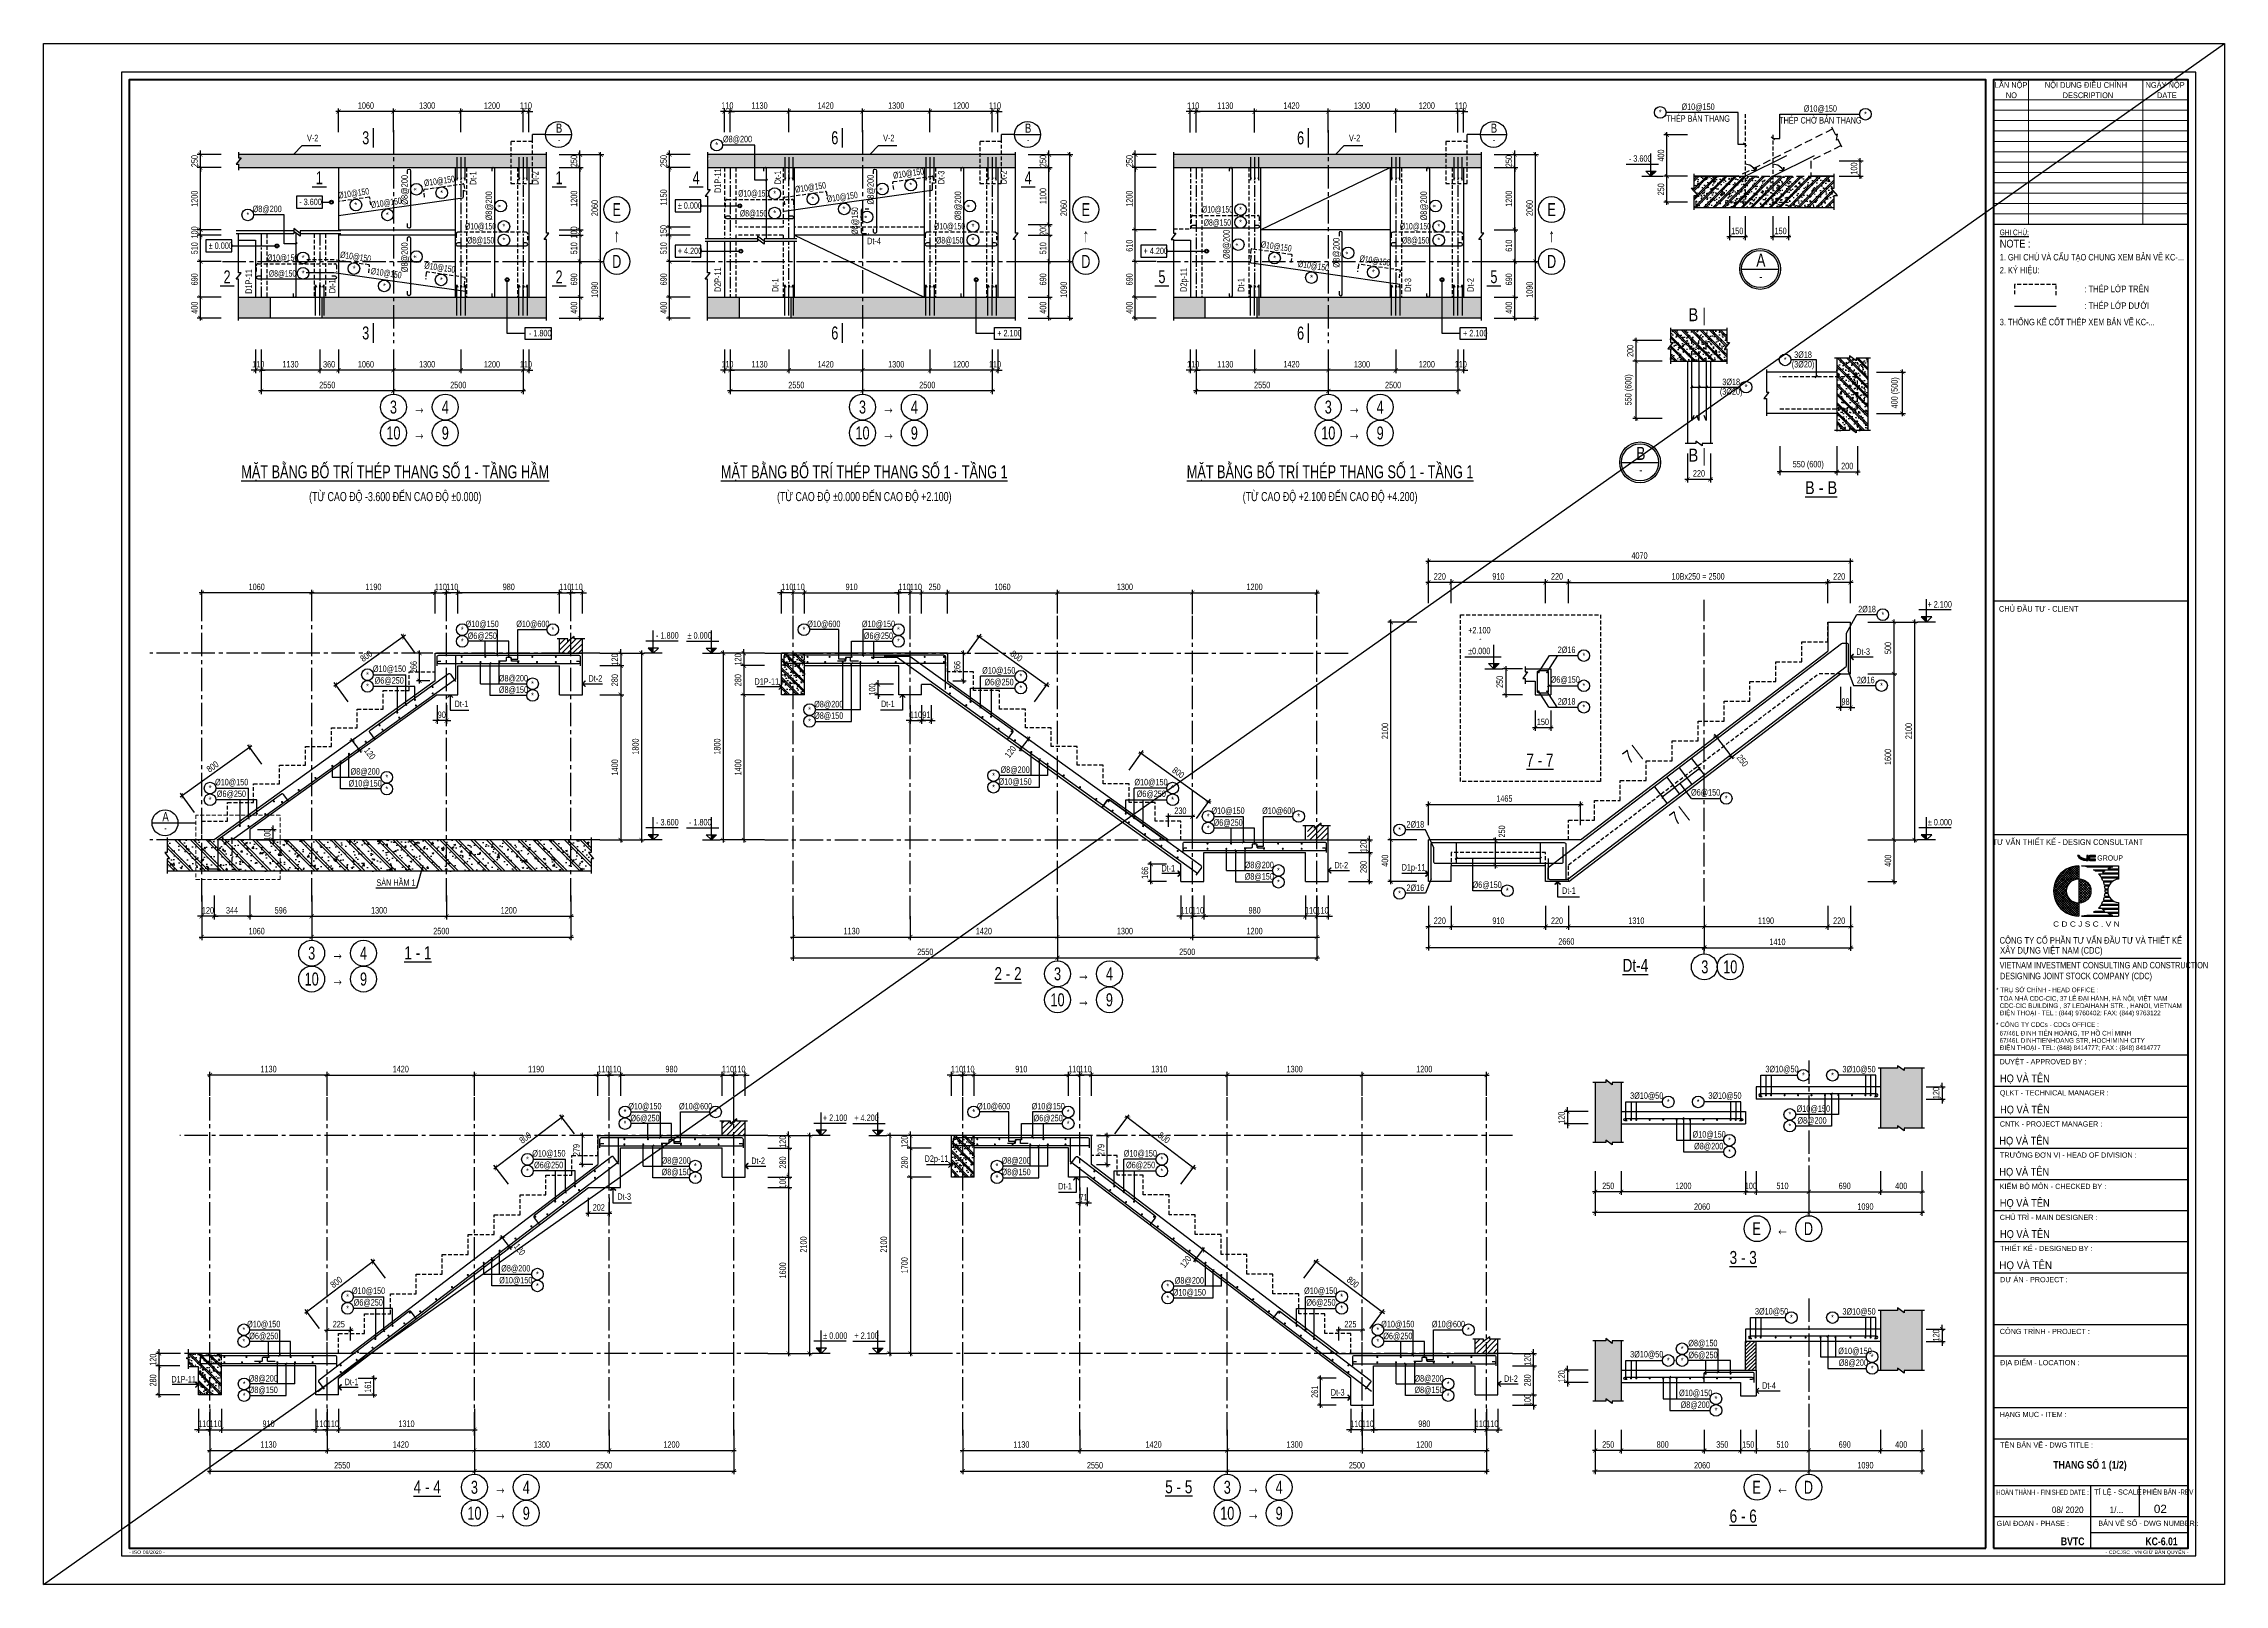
# Model space of a CAD drawing. Header units: millimetres. Extents: x -77370 to 109412, y -14880 to 214694.
# Drawn here: x 0 to 42050, y 184994 to 214694 of the extents above; entities that cross this region are included whole.
import ezdxf
from ezdxf.enums import TextEntityAlignment as Align

# ---------------------------------------------------------------- set-up
doc = ezdxf.new("R2010")
doc.units = ezdxf.units.MM
doc.header["$LTSCALE"] = 300
doc.header["$MEASUREMENT"] = 0
doc.header["$PDMODE"] = 66
for name, pattern in [('CENTER2', [1.125, 0.75, -0.125, 0.125, -0.125]), ('DASHED2', [0.375, 0.25, -0.125]), ('HIDDEN', [0.375, 0.25, -0.125])]:
    doc.linetypes.add(name, pattern=pattern)
doc.layers.get('0').update_dxf_attribs({"linetype": 'CONTINUOUS'})
doc.layers.get('DEFPOINTS').update_dxf_attribs({"linetype": 'CONTINUOUS'})
for name, color, linetype in [('CDC -TEXT KHUNG', 7, 'CONTINUOUS'), ('CDC-KHUNGTEN', 7, 'CONTINUOUS'), ('CDC.01.AXIS', 160, 'CENTER2'), ('CDC.02.DIM', 1, 'CONTINUOUS'), ('CDC.03.BORDER', 3, 'CONTINUOUS'), ('CDC.05.STEEL', 4, 'CONTINUOUS'), ('CDC.06.TEXT', 2, 'CONTINUOUS'), ('CDC.10.HATCH', 251, 'CONTINUOUS'), ('CDC.11.NOTE', 8, 'CONTINUOUS'), ('CDC.14.STEELNUM', 2, 'CONTINUOUS'), ('KCS_BEAM', 8, 'HIDDEN'), ('KCS_COLUMN', 4, 'CONTINUOUS'), ('KCS_HIDDEN', 8, 'HIDDEN'), ('KCS_SNODE', 6, 'CONTINUOUS'), ('KCS_STEEL', 4, 'CONTINUOUS'), ('KCS_STEEL_BOTTOM', 4, 'CONTINUOUS'), ('KCS_STEEL_TOP', 4, 'HIDDEN'), ('KCS_TEXT', 2, 'CONTINUOUS'), ('KCS_TEXT_B', 2, 'CONTINUOUS')]:
    doc.layers.add(name, color=color, linetype=linetype)
doc.layers.add('KCS_Plotter', color=11, linetype='CONTINUOUS', plot=False)
doc.styles.add('ARIAL', font='arial.ttf', dxfattribs={"width": 0.65})
doc.styles.add('Arial_4', font='arial.ttf', dxfattribs={"width": 0.75, "height": 3})
doc.styles.add('Arial_B_3', font='arialbd.ttf', dxfattribs={"width": 0.75, "height": 3})
doc.styles.add('KCS_BIGTEXT', font='arial.ttf', dxfattribs={"width": 0.7})
doc.styles.add('KCS_SMTEXT', font='arial.ttf', dxfattribs={"width": 0.7})
doc.styles.add('KT CDC', font='arial.ttf', dxfattribs={"width": 0.85, "height": 200})
doc.styles.add('SMTEXT', font='arial.ttf', dxfattribs={"width": 0.7})
doc.dimstyles.new('KCS_DIM50', dxfattribs={"dimscale": 2, "dimtxt": 62.5, "dimasz": 40, "dimexe": 30, "dimexo": 0, "dimgap": 25, "dimtad": 1, "dimdec": 0, "dimzin": 13, "dimdsep": 46, "dimtxsty": 'KCS_SMTEXT', "dimblk": 'ARCHTICK', "dimcen": 0, "dimdle": 25, "dimclrd": 1, "dimclre": 1, "dimclrt": 2, "dimadec": 0, "dimazin": 0, "dimtfac": 1, "dimtdec": 0, "dimtix": 1, "dimtmove": 2, "dimatfit": 3, "dimfxl": 1, "dimtolj": 1, "dimtzin": 13, "dimarcsym": 0})
doc.dimstyles.new('KCS_DIM50 scale 2', dxfattribs={"dimscale": 50, "dimtxt": 2.5, "dimasz": 1.6, "dimexe": 1.2, "dimexo": 0, "dimgap": 1, "dimtad": 1, "dimdec": 0, "dimlfac": 0.5, "dimzin": 0, "dimdsep": 46, "dimtxsty": 'KCS_SMTEXT', "dimblk": 'ARCHTICK', "dimcen": 0, "dimdle": 1, "dimclrd": 256, "dimclre": 256, "dimclrt": 2, "dimadec": 0, "dimazin": 0, "dimtfac": 1, "dimtdec": 0, "dimtix": 1, "dimtmove": 2, "dimatfit": 3, "dimfxl": 1, "dimtolj": 1, "dimtzin": 0, "dimarcsym": 0})

msp = doc.modelspace()

# ---------------------------------------------------------------- texts
at = {"layer": 'CDC -TEXT KHUNG', "style": 'Arial_B_3', "width": 0.8}
msp.add_text('THANG SỐ 1 (1/2)', height=150, dxfattribs=at).set_placement((39458.1, 187223.7), align=Align.CENTER)
msp.add_text('KC-6.01', height=150, dxfattribs=at).set_placement((41150, 185748.4), align=Align.RIGHT)
at = {"layer": 'CDC.02.DIM', "color": 4, "style": 'KCS_SMTEXT', "width": 0.7}
for s, p in [('E', (11050.8, 211495.3)), ('E', (20095.3, 211495.3)), ('E', (29076.9, 211495.3)), ('↑', (11050.8, 210995.3)), ('↑', (20095.3, 210995.3)), ('↑', (29076.9, 210995.3)), ('D', (11050.8, 210495.3)), ('D', (20095.3, 210495.3)), ('D', (29076.9, 210495.3)), ('3', (6745.3, 207689.2)), ('4', (7745.3, 207689.2)), ('3', (15789.8, 207689.2)), ('4', (16789.8, 207689.2)), ('3', (24771.5, 207689.2)), ('4', (25771.5, 207689.2)), ('10', (6745.3, 207189.2)), ('→', (7245.3, 207689.2)), ('9', (7745.3, 207189.2)), ('10', (15789.8, 207189.2)), ('→', (16289.8, 207689.2)), ('9', (16789.8, 207189.2)), ('10', (24771.5, 207189.2)), ('→', (25271.5, 207689.2)), ('9', (25771.5, 207189.2)), ('→', (7245.3, 207189.2)), ('→', (16289.8, 207189.2)), ('→', (25271.5, 207189.2)), ('3', (5168.8, 197163.2)), ('4', (6168.8, 197163.2)), ('→', (5668.8, 197163.2)), ('3', (19550.8, 196763.2)), ('4', (20550.8, 196763.2)), ('3', (32031.6, 196898.4)), ('10', (32522.1, 196898.4)), ('10', (5168.8, 196663.2)), ('→', (5668.8, 196663.2)), ('9', (6168.8, 196663.2)), ('10', (19550.8, 196263.2)), ('→', (20050.8, 196763.2)), ('9', (20550.8, 196263.2)), ('→', (20050.8, 196263.2)), ('E', (33029.1, 191851)), ('←', (33529.1, 191851)), ('D', (34029.1, 191851)), ('3', (8306.8, 186866)), ('→', (8806.8, 186866)), ('4', (9306.8, 186866)), ('3', (22823.5, 186866)), ('→', (23323.5, 186866)), ('4', (23823.5, 186866)), ('E', (33029.1, 186866)), ('←', (33529.1, 186866)), ('D', (34029.1, 186866)), ('10', (8306.8, 186366)), ('→', (8806.8, 186366)), ('9', (9306.8, 186366)), ('10', (22823.5, 186366)), ('→', (23323.5, 186366)), ('9', (23823.5, 186366))]:
    msp.add_text(s, height=250, dxfattribs=at).set_placement(p, align=Align.MIDDLE)
at = {"layer": 'CDC.02.DIM', "color": 2, "linetype": 'ByBlock', "style": 'KCS_SMTEXT', "width": 0.7}
for s, p in [('+ 2.100', (36325.1, 203823.8)), ('- 1.800', (11809.4, 203223.8)), ('%%P 0.000', (12416.2, 203223.8)), ('- 3.600', (11809.4, 199623.8)), ('- 1.800', (12443.4, 199623.8)), ('%%P 0.000', (36331.5, 199623.8)), ('+ 2.100', (15026, 193926.6)), ('+ 4.200', (15633.7, 193926.6)), ('%%P 0.000', (15032.4, 189726.6)), ('+ 2.100', (15633.7, 189726.6))]:
    msp.add_text(s, height=125, dxfattribs=at).set_placement(p)
at = {"layer": 'CDC.06.TEXT', "color": 2, "style": 'KCS_SMTEXT', "width": 0.7}
for s, p in [('THÉP BẢN THANG', (31901.8, 213268.5)), ('THÉP CHỜ BẢN THANG', (34259.2, 213234.3))]:
    msp.add_text(s, height=125, dxfattribs=at).set_placement(p, align=Align.MIDDLE)
at = {"layer": 'CDC.06.TEXT', "color": 2, "linetype": 'ByBlock', "style": 'KCS_SMTEXT', "width": 0.7}
for s, p in [('%%C10@150', (31901.8, 213468.8)), ('3%%C18', (33925.4, 208699.1, 0)), ('3%%C18', (32540, 208174.3)), ('%%C10@150', (8456.6, 203500.2)), ('%%C10@600', (9434.1, 203500.2)), ('%%C10@600', (15044.9, 203500.2)), ('%%C10@150', (16098.2, 203500.2)), ('2%%C18', (35159.2, 203794.6)), ('%%C6@250', (8458.6, 203271.5)), ('%%C6@250', (16096.2, 203271.5)), ('%%C10@150', (6669.6, 202636)), ('%%C10@150', (18417.6, 202604.2)), ('2%%C16', (29366.3, 203009.9)), ('%%C6@250', (6664.5, 202411)), ('%%C8@200', (9058.7, 202453.5)), ('%%C8@150', (9059.2, 202232.3)), ('%%C6@250', (18422.8, 202379.2)), ('%%C6@150', (29340.5, 202427.9)), ('2%%C16', (35135, 202427.3)), ('%%C8@200', (15138.7, 201953.5)), ('2%%C18', (29366.3, 202015)), ('%%C8@150', (15138.1, 201732.3)), ('%%C8@200', (6199.5, 200656.5)), ('%%C8@200', (18732.8, 200690.2)), ('%%C10@150', (3626.1, 200450.4)), ('%%C6@250', (3621, 200225.4)), ('%%C10@150', (6199.8, 200427)), ('%%C10@150', (18732.4, 200460.7)), ('%%C10@150', (21352.9, 200450.4)), ('%%C6@250', (21358, 200225.4)), ('%%C6@150', (32047.1, 200252.8)), ('%%C10@150', (22838.1, 199900.2)), ('%%C6@250', (22840.1, 199671.5)), ('%%C10@600', (23815.6, 199900.2)), ('2%%C18', (26449.2, 199645.5)), ('%%C8@200', (23440.2, 198853.5)), ('SÀN HẦM 1', (6794.5, 198540.4)), ('%%C8@150', (23440.7, 198632.3)), ('2%%C16', (26449.2, 198422.7)), ('%%C6@150', (27834.9, 198472.7)), ('%%C10@150', (11594.6, 194203)), ('%%C10@600', (12572.1, 194203)), ('%%C10@600', (18318.2, 194203)), ('%%C10@150', (19371.4, 194203)), ('%%C6@250', (11596.6, 193974.3)), ('%%C6@250', (19369.4, 193974.3)), ('%%C10@150', (9743.1, 193294.6)), ('%%C6@250', (9737.9, 193069.6)), ('%%C8@200', (12196.7, 193156.3)), ('%%C8@150', (12197.2, 192935.1)), ('%%C8@150', (18751.6, 192935.1)), ('%%C8@200', (18752.1, 193156.3)), ('%%C10@150', (21147.1, 193294.6)), ('%%C6@250', (21152.3, 193069.6)), ('%%C10@150', (9104.5, 190849.3)), ('%%C8@200', (9104.2, 191078.8)), ('%%C8@200', (22092.4, 190844.9)), ('%%C10@150', (6265.6, 190646.3)), ('%%C6@250', (6260.5, 190421.3)), ('%%C10@150', (22092.1, 190615.4)), ('%%C10@150', (24624.6, 190646.3)), ('%%C6@250', (24629.8, 190421.3)), ('%%C10@150', (4244.1, 190003)), ('%%C10@150', (26111.3, 190003)), ('%%C10@600', (27088.8, 190003)), ('%%C6@250', (4246.2, 189774.3)), ('%%C6@250', (26113.3, 189774.3)), ('%%C8@150', (31994.6, 189636.7)), ('%%C6@250', (31996.7, 189408)), ('%%C8@150', (4234.9, 188735.1)), ('%%C8@200', (4235.4, 188956.3)), ('%%C8@200', (26713.4, 188956.3)), ('%%C8@150', (26713.9, 188735.1))]:
    msp.add_text(s, height=125, dxfattribs=at).set_placement(p, align=Align.MIDDLE)
msp.add_text('%%C10@150', height=125, rotation=360, dxfattribs=at).set_placement((34259.2, 213434.6), align=Align.MIDDLE)
at = {"layer": 'CDC.06.TEXT', "style": 'KCS_SMTEXT'}
for s, width, p in [('V-2', 0.7, (5188, 212875.2)), ('%%C8@200', 0.7, (13380.6, 212846.2)), ('V-2', 0.7, (16297.1, 212875.2)), ('V-2', 0.7, (25278.7, 212875.2)), ('%%C8@200', 0.7, (4310.9, 211499.5)), ('%%C10@150', 0.6, (13691.9, 211800.1)), ('%%C10@150', 0.6, (22634.5, 211491.1)), ('%%C10@150', 0.6, (8425.4, 211165.1)), ('%%C8@150', 0.6, (13689.4, 211416)), ('%%C10@150', 0.6, (17469.9, 211165.1)), ('%%C8@150', 0.6, (22632.1, 211237)), ('%%C10@150', 0.6, (26451.6, 211165.1)), ('%%C8@150', 0.6, (8427.9, 210894.4)), ('%%C8@150', 0.6, (17472.4, 210894.4)), ('%%C8@150', 0.6, (26454, 210894.4)), ('%%C10@150', 0.6, (4609.4, 210559.2)), ('%%C8@150', 0.6, (4606.9, 210255.2))]:
    msp.add_text(s, height=125, dxfattribs=dict(at, width=width)).set_placement(p, align=Align.MIDDLE)
at = {"layer": 'CDC.06.TEXT', "style": 'SMTEXT', "width": 0.75}
for s, height, p in [('B', 175, (9939.2, 213065.1)), ('-', 125, (9939.2, 212844.7)), ('B', 175, (18983.7, 213065.1)), ('-', 125, (18983.7, 212844.7)), ('B', 175, (27965.4, 213065.1)), ('-', 125, (27965.4, 212844.7)), ('A', 250, (33112.6, 210522.5)), ('-', 178.6, (33112.6, 210207.7)), ('B', 250, (30797.7, 206795.5)), ('-', 178.6, (30797.7, 206480.7)), ('A', 175, (2351.4, 199793.8)), ('-', 125, (2351.4, 199573.4))]:
    msp.add_text(s, height=height, dxfattribs=at).set_placement(p, align=Align.MIDDLE_CENTER)
at = {"layer": 'CDC.06.TEXT', "linetype": 'ByBlock', "style": 'KCS_SMTEXT'}
for s, width, p in [('- 3.600', 0.7, (30568.3, 212417.5)), ('- 3.600', 0.7, (4929.2, 211581.5)), ('%%P 0.000', 0.7, (12228.3, 211511.1)), ('%%P 0.000', 0.7, (3183.8, 210737.5)), ('+ 4.200', 0.7, (12228.3, 210637.5)), ('+ 4.200', 0.7, (21210, 210637.5)), ('1. GHI CHÚ VÀ CẤU TẠO CHUNG XEM BẢN VẼ KC-...', 0.75, (37717.9, 210514.5)), ('+2.100', 0.7, (27468.3, 203325.3)), ('↑', 0.7, (27668.3, 203125.3)), ('%%P0.000', 0.7, (27468.3, 202925.3))]:
    msp.add_text(s, height=125, rotation=360, dxfattribs=dict(at, width=width)).set_placement(p)
at = {"layer": 'CDC.06.TEXT', "color": 4, "linetype": 'ByBlock', "style": 'KCS_SMTEXT'}
for s, width, p in [('%%U 1 ', 0.7, (5317.2, 212109.3, -31924.4)), ('%%U 1 ', 0.7, (9938.9, 212109.3, -31924.4)), ('%%U 4 ', 0.7, (12581.9, 212109.3, -31924.4)), ('%%U 4 ', 0.7, (18983.4, 212109.3, -31924.4)), ('%%U 2 ', 0.7, (3537.4, 210200.8, -31924.4)), ('%%U 2 ', 0.7, (9938.9, 210200.8, -31924.4)), ('%%U 5 ', 0.7, (21563.6, 210200.8, -31924.4)), ('%%U 5 ', 0.7, (27965.1, 210200.8, -31924.4)), ('B |', 0.8, (31887.1, 209436.8)), ('B |', 0.8, (31887.1, 206729.9))]:
    msp.add_text(s, height=250, dxfattribs=dict(at, width=width)).set_placement(p, align=Align.MIDDLE)
at = {"layer": 'CDC.06.TEXT'}
for s, rotation, style, width, p in [('%%C8@200', 90.00003, 'KCS_BIGTEXT', 0.75, (6968.8, 211875.2)), ('%%C10@150', 8.18281, 'KCS_BIGTEXT', 0.6, (7633.2, 212038.5)), ('%%C10@150', 8.18281, 'KCS_BIGTEXT', 0.6, (14788.6, 211916.7)), ('%%C8@200', 90.00003, 'KCS_BIGTEXT', 0.75, (15952.3, 211880.2)), ('%%C10@150', 8.18281, 'KCS_BIGTEXT', 0.6, (16677.7, 212186.2)), ('%%C10@150', 8.18281, 'KCS_BIGTEXT', 0.6, (5979.4, 211801.8)), ('%%C10@150', 8.18281, 'KCS_BIGTEXT', 0.6, (6608.1, 211618.8)), ('%%C8@200', 90, 'KCS_SMTEXT', 0.7, (8593.6, 211568.1)), ('%%C10@150', 8.18281, 'KCS_BIGTEXT', 0.6, (15401.3, 211730.7)), ('%%C8@200', 90, 'KCS_SMTEXT', 0.7, (17638.1, 211568.1)), ('%%C8@200', 90, 'KCS_SMTEXT', 0.7, (26619.8, 211568.1)), ('%%C8@150', 90, 'KCS_SMTEXT', 0.6, (15650.3, 211277.4)), ('%%C10@150', 351.86251, 'KCS_SMTEXT', 0.6, (6015.1, 210579.6)), ('%%C8@200', 90.00003, 'KCS_BIGTEXT', 0.75, (6968.8, 210575)), ('%%C8@200', 90, 'KCS_SMTEXT', 0.7, (22815.1, 210824.5)), ('%%C10@150', 351.71175, 'KCS_BIGTEXT', 0.6, (23767.1, 210777.1)), ('%%C8@200', 90.00003, 'KCS_BIGTEXT', 0.75, (24934.5, 210663.5)), ('%%C10@150', 351.86251, 'KCS_SMTEXT', 0.6, (6605.3, 210262.4)), ('%%C10@150', 351.86251, 'KCS_SMTEXT', 0.6, (7639.1, 210370.6)), ('%%C10@150', 351.86251, 'KCS_BIGTEXT', 0.6, (24485.3, 210402.6)), ('%%C10@150', 351.71175, 'KCS_BIGTEXT', 0.6, (25669.5, 210504.9))]:
    msp.add_text(s, height=125, rotation=rotation, dxfattribs=dict(at, style=style, width=width)).set_placement(p, align=Align.MIDDLE)
at = {"layer": 'CDC.06.TEXT', "linetype": 'ByBlock', "style": 'KCS_SMTEXT', "width": 0.7}
for s, p in [('- 1.800', (9357.4, 209051.3)), ('+ 2.100', (18388.7, 209051.3)), ('+ 2.100', (27370.3, 209051.3))]:
    msp.add_text(s, height=125, dxfattribs=at).set_placement(p)
at = {"layer": 'CDC.06.TEXT', "color": 7, "linetype": 'ByBlock', "style": 'KCS_SMTEXT', "width": 0.7}
for p in [(33925.4, 208498.8, 0), (32540, 207974)]:
    msp.add_text('(3%%C20)', height=125, dxfattribs=at).set_placement(p, align=Align.MIDDLE)
at = {"layer": 'CDC.06.TEXT', "color": 4, "style": 'KCS_SMTEXT'}
for s, height, width, p in [('%%UMẶT BẰNG BỐ TRÍ THÉP THANG SỐ 1 - TẦNG HẦM', 250, 0.7, (6779.9, 206451.3)), ('%%UMẶT BẰNG BỐ TRÍ THÉP THANG SỐ 1 - TẦNG 1', 250, 0.7, (15824.4, 206451.3)), ('%%UMẶT BẰNG BỐ TRÍ THÉP THANG SỐ 1 - TẦNG 1', 250, 0.7, (24806.1, 206451.3)), ('(TỪ CAO ĐỘ -3.600 ĐẾN CAO ĐỘ %%P0.000)', 175, 0.7, (6779.9, 205963.2)), ('(TỪ CAO ĐỘ %%P0.000 ĐẾN CAO ĐỘ +2.100)', 175, 0.7, (15824.4, 205963.2)), ('(TỪ CAO ĐỘ +2.100 ĐẾN CAO ĐỘ +4.200)', 175, 0.7, (24806.1, 205963.2)), ('%%U7 - 7', 250, 0.75, (28852.1, 200883.5)), ('%%U1 - 1', 250, 0.75, (7216.5, 197169.7)), ('%%U2 - 2', 250, 0.75, (18596.7, 196769.7)), ('%%UDt-4', 250, 0.75, (30693.3, 196925.7)), ('%%U3 - 3', 250, 0.75, (32771.5, 191296)), ('%%U4 - 4', 250, 0.75, (7397.1, 186872.5)), ('%%U5 - 5', 250, 0.75, (21888.4, 186872.5)), ('%%U6 - 6', 250, 0.75, (32771.5, 186311))]:
    msp.add_text(s, height=height, dxfattribs=dict(at, width=width)).set_placement(p, align=Align.MIDDLE)
at = {"layer": 'CDC.06.TEXT', "color": 4, "linetype": 'ByBlock', "style": 'KCS_SMTEXT', "width": 0.8}
msp.add_text('%%UB - B', height=250, rotation=360, dxfattribs=at).set_placement((34274, 206135.1, 0), align=Align.MIDDLE)
at = {"layer": 'CDC.06.TEXT', "color": 4, "style": 'KCS_SMTEXT', "width": 0.8}
for p in [(30638.2, 200968.3), (31541.5, 199785.4)]:
    msp.add_text('7 |', height=250, rotation=37.36667, dxfattribs=at).set_placement(p, align=Align.MIDDLE)
at = {"layer": 'CDC.06.TEXT', "color": 2, "linetype": 'ByBlock', "style": 'KCS_SMTEXT'}
for s, width, p in [('3%%C10@50', 0.7, (33199, 194928.8, 0)), ('3%%C10@50', 0.7, (34684.8, 194926.2, 0)), ('3%%C10@50', 0.7, (30591.5, 194416.2)), ('3%%C10@50', 0.7, (32099.6, 194416.2)), ('%%C10@150', 0.65, (33799.9, 194165.5, 0)), ('%%C8@200', 0.7, (33817.4, 193938.4, 0)), ('%%C10@150', 0.7, (31794.8, 193670.1)), ('%%C8@200', 0.7, (31824.9, 193443)), ('3%%C10@50', 0.7, (32999, 190258.7, 0)), ('3%%C10@50', 0.7, (34684.8, 190256.2, 0)), ('3%%C10@50', 0.7, (30591.5, 189431.2)), ('%%C10@150', 0.65, (34603.5, 189495.4, 0)), ('%%C8@200', 0.7, (34614.1, 189268.4, 0)), ('%%C10@150', 0.7, (31535, 188685.1)), ('%%C8@200', 0.7, (31565.2, 188458))]:
    msp.add_text(s, height=125, dxfattribs=dict(at, width=width)).set_placement(p, align=Align.MIDDLE_LEFT)
at = {"layer": 'CDC.14.STEELNUM'}
for style, width, p in [('KCS_SMTEXT', 0.7, (31171.5, 213368.6)), ('KCS_SMTEXT', 0.7, (35128.2, 213334.5)), ('KCS_SMTEXT', 0.7, (12978.6, 212739)), ('KCS_SMTEXT', 0.7, (14097, 211804.7)), ('KCS_SMTEXT', 0.7, (23078.6, 211495.8)), ('KCS_SMTEXT', 0.7, (3935.8, 211392.3)), ('KCS_SMTEXT', 0.7, (8875.4, 211169.8)), ('KCS_SMTEXT', 0.7, (14097, 211428.5)), ('KCS_SMTEXT', 0.7, (17919.9, 211169.8)), ('KCS_SMTEXT', 0.7, (23078.6, 211249.6)), ('KCS_SMTEXT', 0.7, (26901.6, 211169.8)), ('KCS_SMTEXT', 0.7, (8875.4, 210907)), ('KCS_SMTEXT', 0.7, (17919.9, 210907)), ('KCS_SMTEXT', 0.7, (26901.6, 210907)), ('KCS_SMTEXT', 0.7, (5002.4, 210563.9)), ('KCS_SMTEXT', 0.7, (5002.4, 210267.7)), ('KCS_SMTEXT', 0.7, (33580.6, 208598.9, 0)), ('KCS_SMTEXT', 0.7, (32826.3, 208074.1)), ('KCS_SMTEXT', 0.7, (35463.2, 203687.6)), ('KCS_SMTEXT', 0.7, (8072.4, 203398.4)), ('KCS_SMTEXT', 0.7, (8072.4, 203173.4)), ('KCS_BIGTEXT', 0.75, (9818.3, 203398.4)), ('KCS_BIGTEXT', 0.75, (14660.8, 203398.4)), ('KCS_SMTEXT', 0.7, (16482.4, 203398.4)), ('KCS_SMTEXT', 0.65, (16482.4, 203173.4)), ('KCS_SMTEXT', 0.7, (29698.1, 202897.7)), ('KCS_SMTEXT', 0.7, (6244.8, 202529.9)), ('KCS_SMTEXT', 0.7, (6244.8, 202304.9)), ('KCS_SMTEXT', 0.7, (9427.9, 202355.5)), ('KCS_SMTEXT', 0.7, (18842.5, 202498.2)), ('KCS_SMTEXT', 0.7, (18842.5, 202273.2)), ('KCS_SMTEXT', 0.7, (29698.1, 202315.7)), ('KCS_SMTEXT', 0.7, (35438.9, 202320.3)), ('KCS_SMTEXT', 0.7, (9427.9, 202130.5)), ('KCS_SMTEXT', 0.7, (14769.4, 201855.5)), ('KCS_SMTEXT', 0.7, (29698.1, 201902.8)), ('KCS_SMTEXT', 0.7, (14769.4, 201630.5)), ('KCS_SMTEXT', 0.7, (6616.1, 200551.9)), ('KCS_SMTEXT', 0.7, (18316.2, 200585.6)), ('KCS_SMTEXT', 0.7, (3209.2, 200344.3)), ('KCS_SMTEXT', 0.7, (3209.2, 200119.3)), ('KCS_SMTEXT', 0.7, (6616.1, 200326.9)), ('KCS_SMTEXT', 0.7, (18316.2, 200360.6)), ('KCS_SMTEXT', 0.7, (21769.8, 200344.3)), ('KCS_SMTEXT', 0.7, (21769.8, 200119.3)), ('KCS_SMTEXT', 0.7, (32445, 200145.8)), ('KCS_SMTEXT', 0.7, (22453.9, 199798.4)), ('KCS_BIGTEXT', 0.75, (24199.7, 199798.4)), ('KCS_SMTEXT', 0.7, (22453.9, 199573.4)), ('KCS_SMTEXT', 0.7, (26145.3, 199538.5)), ('KCS_SMTEXT', 0.7, (23809.4, 198755.5)), ('KCS_SMTEXT', 0.7, (23809.4, 198530.5)), ('KCS_SMTEXT', 0.7, (26145.3, 198315.7)), ('KCS_SMTEXT', 0.7, (28223.1, 198365.7)), ('KCS_SMTEXT', 0.7, (33931.9, 194808.8, 0)), ('KCS_SMTEXT', 0.7, (34493.1, 194808.8, 0)), ('KCS_SMTEXT', 0.7, (31327.2, 194294.9)), ('KCS_SMTEXT', 0.7, (31903.7, 194294.9)), ('KCS_SMTEXT', 0.7, (11210.4, 194101.2)), ('KCS_SMTEXT', 0.65, (11210.4, 193876.2)), ('KCS_BIGTEXT', 0.75, (12956.3, 194101.2)), ('KCS_BIGTEXT', 0.75, (17934, 194101.2)), ('KCS_SMTEXT', 0.7, (19755.6, 194101.2)), ('KCS_SMTEXT', 0.65, (19755.6, 193876.2)), ('KCS_SMTEXT', 0.7, (33669.7, 193827.3, 0)), ('KCS_SMTEXT', 0.7, (33670.9, 194052.3, 0)), ('KCS_SMTEXT', 0.7, (32506.2, 193556.9)), ('KCS_SMTEXT', 0.7, (9329.1, 193188.5)), ('KCS_SMTEXT', 0.65, (9329.1, 192963.5)), ('KCS_SMTEXT', 0.7, (12565.9, 193058.3)), ('KCS_SMTEXT', 0.7, (18382.9, 193058.3)), ('KCS_SMTEXT', 0.7, (21561.2, 193188.5)), ('KCS_SMTEXT', 0.65, (21561.2, 192963.5)), ('KCS_SMTEXT', 0.7, (32507.7, 193331.9)), ('KCS_SMTEXT', 0.7, (12565.9, 192833.3)), ('KCS_SMTEXT', 0.7, (18382.9, 192833.3)), ('KCS_SMTEXT', 0.7, (9520.8, 190974.1)), ('KCS_SMTEXT', 0.7, (5861.1, 190540.2)), ('KCS_SMTEXT', 0.7, (9520.8, 190749.1)), ('KCS_SMTEXT', 0.7, (21675.8, 190740.2)), ('KCS_SMTEXT', 0.7, (21675.8, 190515.2)), ('KCS_SMTEXT', 0.7, (25029.2, 190540.2)), ('KCS_SMTEXT', 0.65, (5861.1, 190315.2)), ('KCS_SMTEXT', 0.65, (25029.2, 190315.2)), ('KCS_SMTEXT', 0.7, (33700.6, 190138.7, 0)), ('KCS_SMTEXT', 0.7, (34493.1, 190138.7, 0)), ('KCS_SMTEXT', 0.7, (3860, 189901.2)), ('KCS_SMTEXT', 0.65, (3860, 189676.2)), ('KCS_SMTEXT', 0.7, (25727.1, 189901.2)), ('KCS_SMTEXT', 0.65, (25727.1, 189676.2)), ('KCS_BIGTEXT', 0.75, (27472.9, 189901.2)), ('KCS_SMTEXT', 0.7, (31327.2, 189309.9)), ('KCS_SMTEXT', 0.7, (31593.3, 189534.9)), ('KCS_SMTEXT', 0.7, (31593.3, 189309.9)), ('KCS_SMTEXT', 0.7, (35256.3, 189382.2, 0)), ('KCS_SMTEXT', 0.7, (3866.2, 188858.3)), ('KCS_SMTEXT', 0.7, (27082.6, 188858.3)), ('KCS_SMTEXT', 0.7, (35257.5, 189157.2, 0)), ('KCS_SMTEXT', 0.7, (3866.2, 188633.3)), ('KCS_SMTEXT', 0.7, (27082.6, 188633.3)), ('KCS_SMTEXT', 0.7, (32246.4, 188571.9)), ('KCS_SMTEXT', 0.7, (32247.9, 188346.9))]:
    msp.add_text('*', height=112.5, dxfattribs=dict(at, style=style, width=width)).set_placement(p, align=Align.MIDDLE)
for rotation, style, width, p in [(8.18281, 'KCS_BIGTEXT', 0.75, (16721.7, 211967.8)), (7.88125, 'KCS_BIGTEXT', 0.75, (6022, 211583.9)), (90.00003, 'KCS_BIGTEXT', 0.75, (7188.5, 211887.9)), (8.18281, 'KCS_BIGTEXT', 0.75, (7677.2, 211820)), (90, 'KCS_SMTEXT', 0.7, (8813.3, 211564.8)), (8.18281, 'KCS_BIGTEXT', 0.75, (14832.6, 211698.2)), (8.13744, 'KCS_BIGTEXT', 0.75, (15436.9, 211507.7)), (90.00003, 'KCS_BIGTEXT', 0.75, (16172, 211892.9)), (90, 'KCS_SMTEXT', 0.7, (17857.8, 211564.8)), (90, 'KCS_SMTEXT', 0.7, (26839.5, 211564.8)), (8.13744, 'KCS_BIGTEXT', 0.75, (6631.9, 211394.2)), (90, 'KCS_SMTEXT', 0.7, (15877.1, 211353.4)), (90, 'KCS_SMTEXT', 0.7, (23034.8, 210821.2)), (90.00003, 'KCS_BIGTEXT', 0.75, (25153.7, 210660)), (351.71175, 'KCS_SMTEXT', 0.7, (5982.1, 210358)), (90.00003, 'KCS_BIGTEXT', 0.75, (7188.5, 210587.7)), (351.71175, 'KCS_BIGTEXT', 0.75, (23734.8, 210559.9)), (351.71175, 'KCS_BIGTEXT', 0.75, (25637.2, 210287.8)), (351.86251, 'KCS_SMTEXT', 0.7, (6566.6, 210024.4)), (351.71175, 'KCS_SMTEXT', 0.7, (7664.8, 210140.8)), (351.86251, 'KCS_BIGTEXT', 0.75, (24445.9, 210185.2))]:
    msp.add_text('*', height=112.5, rotation=rotation, dxfattribs=dict(at, style=style, width=width)).set_placement(p, align=Align.MIDDLE)
at = {"layer": 'KCS_TEXT', "style": 'KCS_SMTEXT', "width": 0.75}
for s, p in [('2. KÝ HIỆU:', (37717.9, 210389.5)), ('3. THỐNG KÊ CỐT THÉP XEM BẢN VẼ KC-...', (37717.9, 209389.5))]:
    msp.add_text(s, height=125, dxfattribs=at).set_placement(p, align=Align.TOP_LEFT)
at = {"layer": 'KCS_TEXT', "style": 'KCS_SMTEXT', "width": 0.8}
for s, p in [(': THÉP LỚP TRÊN', (39350.2, 209902.8)), (': THÉP LỚP DƯỚI', (39350.2, 209580.7))]:
    msp.add_text(s, height=125, dxfattribs=at).set_placement(p)
at = {"layer": 'KCS_TEXT_B', "color": 3, "linetype": 'ByBlock', "style": 'KCS_SMTEXT', "width": 0.7}
for s, p in [('Dt-1', (8342.7, 211968.6)), ('Dt-2', (9542.7, 211968.6)), ('D1P-11', (13060.8, 211816.3)), ('Dt-1', (14217.4, 211982.6)), ('Dt-3', (17370.1, 211982.6)), ('Dt-2', (18570.1, 211982.6)), ('D1P-11', (4016.3, 209872.6)), ('D2P-11', (13060.8, 209905.3)), ('D2p-11', (22042.4, 209910.6)), ('Dt-1', (5625.6, 209884.8)), ('Dt-1', (14170.1, 209905.3)), ('Dt-1', (23151.7, 209910.6)), ('Dt-3', (26368.9, 209910.6)), ('Dt-2', (27575.3, 209910.6))]:
    msp.add_text(s, height=125, rotation=90, dxfattribs=at).set_placement(p)
msp.add_text('Dt-4', height=125, dxfattribs=at).set_placement((15880, 210827.5))
for s, p in [('Dt-3', (35084.5, 202974.4)), ('Dt-2', (10639.4, 202458.1)), ('D1P-11', (13944.2, 202397.6)), ('Dt-1', (8056.8, 201966.8)), ('Dt-1', (16278, 201966.8)), ('Dt-2', (25020.9, 198858.1)), ('Dt-1', (21686.4, 198797.6)), ('D1p-11', (26416, 198797.6)), ('Dt-1', (29411.1, 198366.8)), ('Dt-2', (13777.4, 193160.9)), ('D2p-11', (17217.4, 193183.5)), ('Dt-1', (19695.4, 192669.6)), ('Dt-3', (11194.8, 192469.6)), ('D1P-11', (2700.7, 188947.9)), ('Dt-1', (5937.4, 188895.6)), ('Dt-2', (28294.1, 188960.9)), ('Dt-4', (33269.2, 188826.7)), ('Dt-3', (24952.8, 188695.6))]:
    msp.add_text(s, height=125, dxfattribs=at).set_placement(p, align=Align.MIDDLE)

# ---------------------------------------------------------------- blocks, each defined once
blk = doc.blocks.new('_ArchTick')
at = {"color": 0, "linetype": 'ByBlock', "const_width": 0.15}
blk.add_lwpolyline([(-0.5, -0.5), (0.5, 0.5)], dxfattribs=at)
blk = doc.blocks.new('*D1142')
at = {"layer": 'CDC.02.DIM', "color": 1, "lineweight": -2, "transparency": 16777216}
for p, q in [((9941, 210495), (10801, 210495)), ((10741, 209355), (10741, 210545)), ((9941, 209405), (10801, 209405))]:
    blk.add_line(p, q, dxfattribs=at)
at = {"layer": 'DEFPOINTS', "color": 0, "transparency": 16777216}
for p in [(9941, 210495), (10741, 210495), (9941, 209405)]:
    blk.add_point(p, dxfattribs=at)
at = {"layer": 'CDC.02.DIM', "color": 1, "lineweight": -2, "transparency": 16777216, "xscale": 80, "yscale": 80, "zscale": 80}
for p, rotation in [((10741, 210495), 90), ((10741, 209405), 270)]:
    blk.add_blockref('_ArchTick', p, dxfattribs=dict(at, rotation=rotation))
at = {"layer": 'CDC.02.DIM', "color": 2, "transparency": 16777216, "insert": (10627, 209950), "char_height": 125, "attachment_point": 5, "rotation": 90, "style": 'KCS_SMTEXT'}
blk.add_mtext('\\A1;1090', dxfattribs=at)
blk = doc.blocks.new('*D1143')
at = {"layer": 'CDC.02.DIM', "color": 1, "lineweight": -2, "transparency": 16777216}
for p, q in [((10341, 209355), (10341, 209855)), ((9941, 209805), (10401, 209805)), ((9941, 209405), (10401, 209405))]:
    blk.add_line(p, q, dxfattribs=at)
at = {"layer": 'DEFPOINTS', "color": 0, "transparency": 16777216}
for p in [(9941, 209805), (10341, 209805), (9941, 209405)]:
    blk.add_point(p, dxfattribs=at)
at = {"layer": 'CDC.02.DIM', "color": 1, "lineweight": -2, "transparency": 16777216, "xscale": 80, "yscale": 80, "zscale": 80}
for p, rotation in [((10341, 209805), 90), ((10341, 209405), 270)]:
    blk.add_blockref('_ArchTick', p, dxfattribs=dict(at, rotation=rotation))
at = {"layer": 'CDC.02.DIM', "color": 2, "transparency": 16777216, "insert": (10227, 209605), "char_height": 125, "attachment_point": 5, "rotation": 90, "style": 'KCS_SMTEXT'}
blk.add_mtext('\\A1;400', dxfattribs=at)
blk = doc.blocks.new('*D1144')
at = {"layer": 'CDC.02.DIM', "color": 1, "lineweight": -2, "transparency": 16777216}
for p, q in [((9941, 210495), (10401, 210495)), ((10341, 209755), (10341, 210545)), ((9941, 209805), (10401, 209805))]:
    blk.add_line(p, q, dxfattribs=at)
at = {"layer": 'DEFPOINTS', "color": 0, "transparency": 16777216}
for p in [(9941, 210495), (10341, 210495), (9941, 209805)]:
    blk.add_point(p, dxfattribs=at)
at = {"layer": 'CDC.02.DIM', "color": 1, "lineweight": -2, "transparency": 16777216, "xscale": 80, "yscale": 80, "zscale": 80}
for p, rotation in [((10341, 210495), 90), ((10341, 209805), 270)]:
    blk.add_blockref('_ArchTick', p, dxfattribs=dict(at, rotation=rotation))
at = {"layer": 'CDC.02.DIM', "color": 2, "transparency": 16777216, "insert": (10227, 210150), "char_height": 125, "attachment_point": 5, "rotation": 90, "style": 'KCS_SMTEXT'}
blk.add_mtext('\\A1;690', dxfattribs=at)
blk = doc.blocks.new('*D1145')
at = {"layer": 'CDC.02.DIM', "color": 1, "lineweight": -2, "transparency": 16777216}
for p, q in [((10341, 211055), (10341, 212355)), ((9941, 212305), (10401, 212305)), ((9941, 211105), (10401, 211105))]:
    blk.add_line(p, q, dxfattribs=at)
at = {"layer": 'DEFPOINTS', "color": 0, "transparency": 16777216}
for p in [(9941, 212305), (10341, 212305), (9941, 211105)]:
    blk.add_point(p, dxfattribs=at)
at = {"layer": 'CDC.02.DIM', "color": 1, "lineweight": -2, "transparency": 16777216, "xscale": 80, "yscale": 80, "zscale": 80}
for p, rotation in [((10341, 212305), 90), ((10341, 211105), 270)]:
    blk.add_blockref('_ArchTick', p, dxfattribs=dict(at, rotation=rotation))
at = {"layer": 'CDC.02.DIM', "color": 2, "transparency": 16777216, "insert": (10227, 211705), "char_height": 125, "attachment_point": 5, "rotation": 90, "style": 'KCS_SMTEXT'}
blk.add_mtext('\\A1;1200', dxfattribs=at)
blk = doc.blocks.new('*D1146')
at = {"layer": 'CDC.02.DIM', "color": 1, "lineweight": -2, "transparency": 16777216}
for p, q in [((9941, 212555), (10401, 212555)), ((10341, 212555), (10341, 212635)), ((10341, 212305), (10341, 212555)), ((9941, 212305), (10401, 212305)), ((10341, 212305), (10341, 212225))]:
    blk.add_line(p, q, dxfattribs=at)
at = {"layer": 'DEFPOINTS', "color": 0, "transparency": 16777216}
for p in [(9941, 212555), (10341, 212555), (9941, 212305)]:
    blk.add_point(p, dxfattribs=at)
at = {"layer": 'CDC.02.DIM', "color": 1, "lineweight": -2, "transparency": 16777216, "xscale": 80, "yscale": 80, "zscale": 80}
for p, rotation in [((10341, 212555), 270), ((10341, 212305), 90)]:
    blk.add_blockref('_ArchTick', p, dxfattribs=dict(at, rotation=rotation))
at = {"layer": 'CDC.02.DIM', "color": 2, "transparency": 16777216, "insert": (10227, 212430), "char_height": 125, "attachment_point": 5, "rotation": 90, "style": 'KCS_SMTEXT'}
blk.add_mtext('\\A1;250', dxfattribs=at)
blk = doc.blocks.new('*D1147')
at = {"layer": 'CDC.02.DIM', "color": 1, "lineweight": -2, "transparency": 16777216}
for p, q in [((9941, 212555), (10801, 212555)), ((10741, 210445), (10741, 212605)), ((9941, 210495), (10801, 210495))]:
    blk.add_line(p, q, dxfattribs=at)
at = {"layer": 'DEFPOINTS', "color": 0, "transparency": 16777216}
for p in [(9941, 212555), (10741, 212555), (9941, 210495)]:
    blk.add_point(p, dxfattribs=at)
at = {"layer": 'CDC.02.DIM', "color": 1, "lineweight": -2, "transparency": 16777216, "xscale": 80, "yscale": 80, "zscale": 80}
for p, rotation in [((10741, 212555), 90), ((10741, 210495), 270)]:
    blk.add_blockref('_ArchTick', p, dxfattribs=dict(at, rotation=rotation))
at = {"layer": 'CDC.02.DIM', "color": 2, "transparency": 16777216, "insert": (10627, 211525), "char_height": 125, "attachment_point": 5, "rotation": 90, "style": 'KCS_SMTEXT'}
blk.add_mtext('\\A1;2060', dxfattribs=at)
blk = doc.blocks.new('*D1148')
at = {"layer": 'CDC.02.DIM', "color": 1, "lineweight": -2, "transparency": 16777216}
for p, q in [((6745, 208799), (6745, 207939)), ((9245, 208799), (9245, 207939)), ((9295, 207999), (6695, 207999))]:
    blk.add_line(p, q, dxfattribs=at)
at = {"layer": 'DEFPOINTS', "color": 0, "transparency": 16777216}
for p in [(6745, 208799), (9245, 208799), (6745, 207999)]:
    blk.add_point(p, dxfattribs=at)
at = {"layer": 'CDC.02.DIM', "color": 1, "lineweight": -2, "transparency": 16777216, "xscale": 80, "yscale": 80, "zscale": 80, "rotation": 180}
blk.add_blockref('_ArchTick', (6745, 207999), dxfattribs=at)
at = {"layer": 'CDC.02.DIM', "color": 1, "lineweight": -2, "transparency": 16777216, "xscale": 80, "yscale": 80, "zscale": 80}
blk.add_blockref('_ArchTick', (9245, 207999), dxfattribs=at)
at = {"layer": 'CDC.02.DIM', "color": 2, "transparency": 16777216, "insert": (7995, 208113), "char_height": 125, "attachment_point": 5, "style": 'KCS_SMTEXT'}
blk.add_mtext('\\A1;2500', dxfattribs=at)
blk = doc.blocks.new('*D1149')
at = {"layer": 'CDC.02.DIM', "color": 1, "lineweight": -2, "transparency": 16777216}
for p, q in [((6745, 208799), (6745, 208339)), ((8045, 208799), (8045, 208339)), ((8095, 208399), (6695, 208399))]:
    blk.add_line(p, q, dxfattribs=at)
at = {"layer": 'DEFPOINTS', "color": 0, "transparency": 16777216}
for p in [(6745, 208799), (8045, 208799), (6745, 208399)]:
    blk.add_point(p, dxfattribs=at)
at = {"layer": 'CDC.02.DIM', "color": 1, "lineweight": -2, "transparency": 16777216, "xscale": 80, "yscale": 80, "zscale": 80, "rotation": 180}
blk.add_blockref('_ArchTick', (6745, 208399), dxfattribs=at)
at = {"layer": 'CDC.02.DIM', "color": 1, "lineweight": -2, "transparency": 16777216, "xscale": 80, "yscale": 80, "zscale": 80}
blk.add_blockref('_ArchTick', (8045, 208399), dxfattribs=at)
at = {"layer": 'CDC.02.DIM', "color": 2, "transparency": 16777216, "insert": (7395, 208513), "char_height": 125, "attachment_point": 5, "style": 'KCS_SMTEXT'}
blk.add_mtext('\\A1;1300', dxfattribs=at)
blk = doc.blocks.new('*D1150')
at = {"layer": 'CDC.02.DIM', "color": 1, "lineweight": -2, "transparency": 16777216}
for p, q in [((9245, 208799), (9245, 208339)), ((9355, 208799), (9355, 208339)), ((9245, 208399), (9165, 208399)), ((9355, 208399), (9245, 208399)), ((9355, 208399), (9435, 208399))]:
    blk.add_line(p, q, dxfattribs=at)
at = {"layer": 'DEFPOINTS', "color": 0, "transparency": 16777216}
for p in [(9245, 208799), (9355, 208799), (9245, 208399)]:
    blk.add_point(p, dxfattribs=at)
at = {"layer": 'CDC.02.DIM', "color": 1, "lineweight": -2, "transparency": 16777216, "xscale": 80, "yscale": 80, "zscale": 80}
blk.add_blockref('_ArchTick', (9245, 208399), dxfattribs=at)
at = {"layer": 'CDC.02.DIM', "color": 1, "lineweight": -2, "transparency": 16777216, "xscale": 80, "yscale": 80, "zscale": 80, "rotation": 180}
blk.add_blockref('_ArchTick', (9355, 208399), dxfattribs=at)
at = {"layer": 'CDC.02.DIM', "color": 2, "transparency": 16777216, "insert": (9300, 208513), "char_height": 125, "attachment_point": 5, "style": 'KCS_SMTEXT'}
blk.add_mtext('\\A1;110', dxfattribs=at)
blk = doc.blocks.new('*D1151')
at = {"layer": 'CDC.02.DIM', "color": 1, "lineweight": -2, "transparency": 16777216}
for p, q in [((4195, 208799), (4195, 208339)), ((5325, 208799), (5325, 208339)), ((5375, 208399), (4145, 208399))]:
    blk.add_line(p, q, dxfattribs=at)
at = {"layer": 'DEFPOINTS', "color": 0, "transparency": 16777216}
for p in [(4195, 208799), (5325, 208799), (4195, 208399)]:
    blk.add_point(p, dxfattribs=at)
at = {"layer": 'CDC.02.DIM', "color": 1, "lineweight": -2, "transparency": 16777216, "xscale": 80, "yscale": 80, "zscale": 80, "rotation": 180}
blk.add_blockref('_ArchTick', (4195, 208399), dxfattribs=at)
at = {"layer": 'CDC.02.DIM', "color": 1, "lineweight": -2, "transparency": 16777216, "xscale": 80, "yscale": 80, "zscale": 80}
blk.add_blockref('_ArchTick', (5325, 208399), dxfattribs=at)
at = {"layer": 'CDC.02.DIM', "color": 2, "transparency": 16777216, "insert": (4760, 208513), "char_height": 125, "attachment_point": 5, "style": 'KCS_SMTEXT'}
blk.add_mtext('\\A1;1130', dxfattribs=at)
blk = doc.blocks.new('*D1152')
at = {"layer": 'CDC.02.DIM', "color": 1, "lineweight": -2, "transparency": 16777216}
for p, q in [((4085, 208799), (4085, 208339)), ((4195, 208799), (4195, 208339)), ((4085, 208399), (4005, 208399)), ((4195, 208399), (4085, 208399)), ((4195, 208399), (4275, 208399))]:
    blk.add_line(p, q, dxfattribs=at)
at = {"layer": 'DEFPOINTS', "color": 0, "transparency": 16777216}
for p in [(4085, 208799), (4195, 208799), (4085, 208399)]:
    blk.add_point(p, dxfattribs=at)
at = {"layer": 'CDC.02.DIM', "color": 1, "lineweight": -2, "transparency": 16777216, "xscale": 80, "yscale": 80, "zscale": 80}
blk.add_blockref('_ArchTick', (4085, 208399), dxfattribs=at)
at = {"layer": 'CDC.02.DIM', "color": 1, "lineweight": -2, "transparency": 16777216, "xscale": 80, "yscale": 80, "zscale": 80, "rotation": 180}
blk.add_blockref('_ArchTick', (4195, 208399), dxfattribs=at)
at = {"layer": 'CDC.02.DIM', "color": 2, "transparency": 16777216, "insert": (4140, 208513), "char_height": 125, "attachment_point": 5, "style": 'KCS_SMTEXT'}
blk.add_mtext('\\A1;110', dxfattribs=at)
blk = doc.blocks.new('*D1153')
at = {"layer": 'CDC.02.DIM', "color": 1, "lineweight": -2, "transparency": 16777216}
for p, q in [((4195, 208799), (4195, 207939)), ((6745, 208799), (6745, 207939)), ((6795, 207999), (4145, 207999))]:
    blk.add_line(p, q, dxfattribs=at)
at = {"layer": 'DEFPOINTS', "color": 0, "transparency": 16777216}
for p in [(4195, 208799), (6745, 208799), (4195, 207999)]:
    blk.add_point(p, dxfattribs=at)
at = {"layer": 'CDC.02.DIM', "color": 1, "lineweight": -2, "transparency": 16777216, "xscale": 80, "yscale": 80, "zscale": 80, "rotation": 180}
blk.add_blockref('_ArchTick', (4195, 207999), dxfattribs=at)
at = {"layer": 'CDC.02.DIM', "color": 1, "lineweight": -2, "transparency": 16777216, "xscale": 80, "yscale": 80, "zscale": 80}
blk.add_blockref('_ArchTick', (6745, 207999), dxfattribs=at)
at = {"layer": 'CDC.02.DIM', "color": 2, "transparency": 16777216, "insert": (5470, 208113), "char_height": 125, "attachment_point": 5, "style": 'KCS_SMTEXT'}
blk.add_mtext('\\A1;2550', dxfattribs=at)
blk = doc.blocks.new('*D1176')
at = {"layer": 'CDC.02.DIM', "color": 1, "lineweight": -2, "transparency": 16777216}
for p, q in [((5685, 208799), (5685, 208339)), ((6745, 208799), (6745, 208339)), ((6795, 208399), (5635, 208399))]:
    blk.add_line(p, q, dxfattribs=at)
at = {"layer": 'DEFPOINTS', "color": 0, "transparency": 16777216}
for p in [(5685, 208799), (6745, 208799), (5685, 208399)]:
    blk.add_point(p, dxfattribs=at)
at = {"layer": 'CDC.02.DIM', "color": 1, "lineweight": -2, "transparency": 16777216, "xscale": 80, "yscale": 80, "zscale": 80, "rotation": 180}
blk.add_blockref('_ArchTick', (5685, 208399), dxfattribs=at)
at = {"layer": 'CDC.02.DIM', "color": 1, "lineweight": -2, "transparency": 16777216, "xscale": 80, "yscale": 80, "zscale": 80}
blk.add_blockref('_ArchTick', (6745, 208399), dxfattribs=at)
at = {"layer": 'CDC.02.DIM', "color": 2, "transparency": 16777216, "insert": (6215, 208513), "char_height": 125, "attachment_point": 5, "style": 'KCS_SMTEXT'}
blk.add_mtext('\\A1;1060', dxfattribs=at)
blk = doc.blocks.new('*D1177')
at = {"layer": 'CDC.02.DIM', "color": 1, "lineweight": -2, "transparency": 16777216}
for p, q in [((8045, 208799), (8045, 208339)), ((9245, 208799), (9245, 208339)), ((9295, 208399), (7995, 208399))]:
    blk.add_line(p, q, dxfattribs=at)
at = {"layer": 'DEFPOINTS', "color": 0, "transparency": 16777216}
for p in [(8045, 208799), (9245, 208799), (8045, 208399)]:
    blk.add_point(p, dxfattribs=at)
at = {"layer": 'CDC.02.DIM', "color": 1, "lineweight": -2, "transparency": 16777216, "xscale": 80, "yscale": 80, "zscale": 80, "rotation": 180}
blk.add_blockref('_ArchTick', (8045, 208399), dxfattribs=at)
at = {"layer": 'CDC.02.DIM', "color": 1, "lineweight": -2, "transparency": 16777216, "xscale": 80, "yscale": 80, "zscale": 80}
blk.add_blockref('_ArchTick', (9245, 208399), dxfattribs=at)
at = {"layer": 'CDC.02.DIM', "color": 2, "transparency": 16777216, "insert": (8645, 208513), "char_height": 125, "attachment_point": 5, "style": 'KCS_SMTEXT'}
blk.add_mtext('\\A1;1200', dxfattribs=at)
blk = doc.blocks.new('*D1178')
at = {"layer": 'CDC.02.DIM', "color": 1, "lineweight": -2, "transparency": 16777216}
for p, q in [((8095, 213386), (6695, 213386)), ((6745, 212986), (6745, 213446)), ((8045, 212986), (8045, 213446))]:
    blk.add_line(p, q, dxfattribs=at)
at = {"layer": 'DEFPOINTS', "color": 0, "transparency": 16777216}
for p in [(6745, 213386), (6745, 212986), (8045, 212986)]:
    blk.add_point(p, dxfattribs=at)
at = {"layer": 'CDC.02.DIM', "color": 1, "lineweight": -2, "transparency": 16777216, "xscale": 80, "yscale": 80, "zscale": 80, "rotation": 180}
blk.add_blockref('_ArchTick', (6745, 213386), dxfattribs=at)
at = {"layer": 'CDC.02.DIM', "color": 1, "lineweight": -2, "transparency": 16777216, "xscale": 80, "yscale": 80, "zscale": 80}
blk.add_blockref('_ArchTick', (8045, 213386), dxfattribs=at)
at = {"layer": 'CDC.02.DIM', "color": 2, "transparency": 16777216, "insert": (7395, 213500), "char_height": 125, "attachment_point": 5, "style": 'KCS_SMTEXT'}
blk.add_mtext('\\A1;1300', dxfattribs=at)
blk = doc.blocks.new('*D1179')
at = {"layer": 'CDC.02.DIM', "color": 1, "lineweight": -2, "transparency": 16777216}
for p, q in [((9245, 213386), (9165, 213386)), ((9245, 212986), (9245, 213446)), ((9355, 213386), (9245, 213386)), ((9355, 212986), (9355, 213446)), ((9355, 213386), (9435, 213386))]:
    blk.add_line(p, q, dxfattribs=at)
at = {"layer": 'DEFPOINTS', "color": 0, "transparency": 16777216}
for p in [(9245, 213386), (9245, 212986), (9355, 212986)]:
    blk.add_point(p, dxfattribs=at)
at = {"layer": 'CDC.02.DIM', "color": 1, "lineweight": -2, "transparency": 16777216, "xscale": 80, "yscale": 80, "zscale": 80}
blk.add_blockref('_ArchTick', (9245, 213386), dxfattribs=at)
at = {"layer": 'CDC.02.DIM', "color": 1, "lineweight": -2, "transparency": 16777216, "xscale": 80, "yscale": 80, "zscale": 80, "rotation": 180}
blk.add_blockref('_ArchTick', (9355, 213386), dxfattribs=at)
at = {"layer": 'CDC.02.DIM', "color": 2, "transparency": 16777216, "insert": (9300, 213500), "char_height": 125, "attachment_point": 5, "style": 'KCS_SMTEXT'}
blk.add_mtext('\\A1;110', dxfattribs=at)
blk = doc.blocks.new('*D1180')
at = {"layer": 'CDC.02.DIM', "color": 1, "lineweight": -2, "transparency": 16777216}
for p, q in [((6795, 213386), (5635, 213386)), ((5685, 212986), (5685, 213446)), ((6745, 212986), (6745, 213446))]:
    blk.add_line(p, q, dxfattribs=at)
at = {"layer": 'DEFPOINTS', "color": 0, "transparency": 16777216}
for p in [(5685, 213386), (5685, 212986), (6745, 212986)]:
    blk.add_point(p, dxfattribs=at)
at = {"layer": 'CDC.02.DIM', "color": 1, "lineweight": -2, "transparency": 16777216, "xscale": 80, "yscale": 80, "zscale": 80, "rotation": 180}
blk.add_blockref('_ArchTick', (5685, 213386), dxfattribs=at)
at = {"layer": 'CDC.02.DIM', "color": 1, "lineweight": -2, "transparency": 16777216, "xscale": 80, "yscale": 80, "zscale": 80}
blk.add_blockref('_ArchTick', (6745, 213386), dxfattribs=at)
at = {"layer": 'CDC.02.DIM', "color": 2, "transparency": 16777216, "insert": (6215, 213500), "char_height": 125, "attachment_point": 5, "style": 'KCS_SMTEXT'}
blk.add_mtext('\\A1;1060', dxfattribs=at)
blk = doc.blocks.new('*D1181')
at = {"layer": 'CDC.02.DIM', "color": 1, "lineweight": -2, "transparency": 16777216}
for p, q in [((9295, 213386), (7995, 213386)), ((8045, 212986), (8045, 213446)), ((9245, 212986), (9245, 213446))]:
    blk.add_line(p, q, dxfattribs=at)
at = {"layer": 'DEFPOINTS', "color": 0, "transparency": 16777216}
for p in [(8045, 213386), (8045, 212986), (9245, 212986)]:
    blk.add_point(p, dxfattribs=at)
at = {"layer": 'CDC.02.DIM', "color": 1, "lineweight": -2, "transparency": 16777216, "xscale": 80, "yscale": 80, "zscale": 80, "rotation": 180}
blk.add_blockref('_ArchTick', (8045, 213386), dxfattribs=at)
at = {"layer": 'CDC.02.DIM', "color": 1, "lineweight": -2, "transparency": 16777216, "xscale": 80, "yscale": 80, "zscale": 80}
blk.add_blockref('_ArchTick', (9245, 213386), dxfattribs=at)
at = {"layer": 'CDC.02.DIM', "color": 2, "transparency": 16777216, "insert": (8645, 213500), "char_height": 125, "attachment_point": 5, "style": 'KCS_SMTEXT'}
blk.add_mtext('\\A1;1200', dxfattribs=at)
blk = doc.blocks.new('*D1182')
at = {"layer": 'CDC.02.DIM', "color": 1, "lineweight": -2, "transparency": 16777216}
for p, q in [((3024, 209355), (3024, 209855)), ((3424, 209805), (2964, 209805)), ((3424, 209405), (2964, 209405))]:
    blk.add_line(p, q, dxfattribs=at)
at = {"layer": 'DEFPOINTS', "color": 0, "transparency": 16777216}
for p in [(3024, 209805), (3424, 209805), (3424, 209405)]:
    blk.add_point(p, dxfattribs=at)
at = {"layer": 'CDC.02.DIM', "color": 1, "lineweight": -2, "transparency": 16777216, "xscale": 80, "yscale": 80, "zscale": 80}
for p, rotation in [((3024, 209805), 90), ((3024, 209405), 270)]:
    blk.add_blockref('_ArchTick', p, dxfattribs=dict(at, rotation=rotation))
at = {"layer": 'CDC.02.DIM', "color": 2, "transparency": 16777216, "insert": (2910, 209605), "char_height": 125, "attachment_point": 5, "rotation": 90, "style": 'KCS_SMTEXT'}
blk.add_mtext('\\A1;400', dxfattribs=at)
blk = doc.blocks.new('*D1183')
at = {"layer": 'CDC.02.DIM', "color": 1, "lineweight": -2, "transparency": 16777216}
for p, q in [((3424, 210495), (2964, 210495)), ((3024, 209755), (3024, 210545)), ((3424, 209805), (2964, 209805))]:
    blk.add_line(p, q, dxfattribs=at)
at = {"layer": 'DEFPOINTS', "color": 0, "transparency": 16777216}
for p in [(3024, 210495), (3424, 210495), (3424, 209805)]:
    blk.add_point(p, dxfattribs=at)
at = {"layer": 'CDC.02.DIM', "color": 1, "lineweight": -2, "transparency": 16777216, "xscale": 80, "yscale": 80, "zscale": 80}
for p, rotation in [((3024, 210495), 90), ((3024, 209805), 270)]:
    blk.add_blockref('_ArchTick', p, dxfattribs=dict(at, rotation=rotation))
at = {"layer": 'CDC.02.DIM', "color": 2, "transparency": 16777216, "insert": (2910, 210150), "char_height": 125, "attachment_point": 5, "rotation": 90, "style": 'KCS_SMTEXT'}
blk.add_mtext('\\A1;690', dxfattribs=at)
blk = doc.blocks.new('*D1184')
at = {"layer": 'CDC.02.DIM', "color": 1, "lineweight": -2, "transparency": 16777216}
for p, q in [((3424, 211005), (2964, 211005)), ((3024, 210445), (3024, 211055)), ((3424, 210495), (2964, 210495))]:
    blk.add_line(p, q, dxfattribs=at)
at = {"layer": 'DEFPOINTS', "color": 0, "transparency": 16777216}
for p in [(3024, 211005), (3424, 211005), (3424, 210495)]:
    blk.add_point(p, dxfattribs=at)
at = {"layer": 'CDC.02.DIM', "color": 1, "lineweight": -2, "transparency": 16777216, "xscale": 80, "yscale": 80, "zscale": 80}
for p, rotation in [((3024, 211005), 90), ((3024, 210495), 270)]:
    blk.add_blockref('_ArchTick', p, dxfattribs=dict(at, rotation=rotation))
at = {"layer": 'CDC.02.DIM', "color": 2, "transparency": 16777216, "insert": (2910, 210750), "char_height": 125, "attachment_point": 5, "rotation": 90, "style": 'KCS_SMTEXT'}
blk.add_mtext('\\A1;510', dxfattribs=at)
blk = doc.blocks.new('*D1185')
at = {"layer": 'CDC.02.DIM', "color": 1, "lineweight": -2, "transparency": 16777216}
for p, q in [((3424, 212555), (2964, 212555)), ((3024, 212555), (3024, 212635)), ((3024, 212305), (3024, 212555)), ((3424, 212305), (2964, 212305)), ((3024, 212305), (3024, 212225))]:
    blk.add_line(p, q, dxfattribs=at)
at = {"layer": 'DEFPOINTS', "color": 0, "transparency": 16777216}
for p in [(3024, 212555), (3424, 212555), (3424, 212305)]:
    blk.add_point(p, dxfattribs=at)
at = {"layer": 'CDC.02.DIM', "color": 1, "lineweight": -2, "transparency": 16777216, "xscale": 80, "yscale": 80, "zscale": 80}
for p, rotation in [((3024, 212555), 270), ((3024, 212305), 90)]:
    blk.add_blockref('_ArchTick', p, dxfattribs=dict(at, rotation=rotation))
at = {"layer": 'CDC.02.DIM', "color": 2, "transparency": 16777216, "insert": (2910, 212430), "char_height": 125, "attachment_point": 5, "rotation": 90, "style": 'KCS_SMTEXT'}
blk.add_mtext('\\A1;250', dxfattribs=at)
blk = doc.blocks.new('*D1154')
at = {"layer": 'CDC.02.DIM', "color": 1, "lineweight": -2, "transparency": 16777216}
for p, q in [((18985, 210495), (19845, 210495)), ((19785, 209355), (19785, 210545)), ((18985, 209405), (19845, 209405))]:
    blk.add_line(p, q, dxfattribs=at)
at = {"layer": 'DEFPOINTS', "color": 0, "transparency": 16777216}
for p in [(18985, 210495), (19785, 210495), (18985, 209405)]:
    blk.add_point(p, dxfattribs=at)
at = {"layer": 'CDC.02.DIM', "color": 1, "lineweight": -2, "transparency": 16777216, "xscale": 80, "yscale": 80, "zscale": 80}
for p, rotation in [((19785, 210495), 90), ((19785, 209405), 270)]:
    blk.add_blockref('_ArchTick', p, dxfattribs=dict(at, rotation=rotation))
at = {"layer": 'CDC.02.DIM', "color": 2, "transparency": 16777216, "insert": (19671, 209950), "char_height": 125, "attachment_point": 5, "rotation": 90, "style": 'KCS_SMTEXT'}
blk.add_mtext('\\A1;1090', dxfattribs=at)
blk = doc.blocks.new('*D1155')
at = {"layer": 'CDC.02.DIM', "color": 1, "lineweight": -2, "transparency": 16777216}
for p, q in [((19385, 209355), (19385, 209855)), ((18985, 209805), (19445, 209805)), ((18985, 209405), (19445, 209405))]:
    blk.add_line(p, q, dxfattribs=at)
at = {"layer": 'DEFPOINTS', "color": 0, "transparency": 16777216}
for p in [(18985, 209805), (19385, 209805), (18985, 209405)]:
    blk.add_point(p, dxfattribs=at)
at = {"layer": 'CDC.02.DIM', "color": 1, "lineweight": -2, "transparency": 16777216, "xscale": 80, "yscale": 80, "zscale": 80}
for p, rotation in [((19385, 209805), 90), ((19385, 209405), 270)]:
    blk.add_blockref('_ArchTick', p, dxfattribs=dict(at, rotation=rotation))
at = {"layer": 'CDC.02.DIM', "color": 2, "transparency": 16777216, "insert": (19271, 209605), "char_height": 125, "attachment_point": 5, "rotation": 90, "style": 'KCS_SMTEXT'}
blk.add_mtext('\\A1;400', dxfattribs=at)
blk = doc.blocks.new('*D1156')
at = {"layer": 'CDC.02.DIM', "color": 1, "lineweight": -2, "transparency": 16777216}
for p, q in [((18985, 210495), (19445, 210495)), ((19385, 209755), (19385, 210545)), ((18985, 209805), (19445, 209805))]:
    blk.add_line(p, q, dxfattribs=at)
at = {"layer": 'DEFPOINTS', "color": 0, "transparency": 16777216}
for p in [(18985, 210495), (19385, 210495), (18985, 209805)]:
    blk.add_point(p, dxfattribs=at)
at = {"layer": 'CDC.02.DIM', "color": 1, "lineweight": -2, "transparency": 16777216, "xscale": 80, "yscale": 80, "zscale": 80}
for p, rotation in [((19385, 210495), 90), ((19385, 209805), 270)]:
    blk.add_blockref('_ArchTick', p, dxfattribs=dict(at, rotation=rotation))
at = {"layer": 'CDC.02.DIM', "color": 2, "transparency": 16777216, "insert": (19271, 210150), "char_height": 125, "attachment_point": 5, "rotation": 90, "style": 'KCS_SMTEXT'}
blk.add_mtext('\\A1;690', dxfattribs=at)
blk = doc.blocks.new('*D1157')
at = {"layer": 'CDC.02.DIM', "color": 1, "lineweight": -2, "transparency": 16777216}
for p, q in [((19385, 211155), (19385, 212355)), ((18985, 212305), (19445, 212305)), ((18985, 211205), (19445, 211205))]:
    blk.add_line(p, q, dxfattribs=at)
at = {"layer": 'DEFPOINTS', "color": 0, "transparency": 16777216}
for p in [(18985, 212305), (19385, 212305), (18985, 211205)]:
    blk.add_point(p, dxfattribs=at)
at = {"layer": 'CDC.02.DIM', "color": 1, "lineweight": -2, "transparency": 16777216, "xscale": 80, "yscale": 80, "zscale": 80}
for p, rotation in [((19385, 212305), 90), ((19385, 211205), 270)]:
    blk.add_blockref('_ArchTick', p, dxfattribs=dict(at, rotation=rotation))
at = {"layer": 'CDC.02.DIM', "color": 2, "transparency": 16777216, "insert": (19271, 211755), "char_height": 125, "attachment_point": 5, "rotation": 90, "style": 'KCS_SMTEXT'}
blk.add_mtext('\\A1;1100', dxfattribs=at)
blk = doc.blocks.new('*D1158')
at = {"layer": 'CDC.02.DIM', "color": 1, "lineweight": -2, "transparency": 16777216}
for p, q in [((18985, 212555), (19445, 212555)), ((19385, 212555), (19385, 212635)), ((19385, 212305), (19385, 212555)), ((18985, 212305), (19445, 212305)), ((19385, 212305), (19385, 212225))]:
    blk.add_line(p, q, dxfattribs=at)
at = {"layer": 'DEFPOINTS', "color": 0, "transparency": 16777216}
for p in [(18985, 212555), (19385, 212555), (18985, 212305)]:
    blk.add_point(p, dxfattribs=at)
at = {"layer": 'CDC.02.DIM', "color": 1, "lineweight": -2, "transparency": 16777216, "xscale": 80, "yscale": 80, "zscale": 80}
for p, rotation in [((19385, 212555), 270), ((19385, 212305), 90)]:
    blk.add_blockref('_ArchTick', p, dxfattribs=dict(at, rotation=rotation))
at = {"layer": 'CDC.02.DIM', "color": 2, "transparency": 16777216, "insert": (19271, 212430), "char_height": 125, "attachment_point": 5, "rotation": 90, "style": 'KCS_SMTEXT'}
blk.add_mtext('\\A1;250', dxfattribs=at)
blk = doc.blocks.new('*D1159')
at = {"layer": 'CDC.02.DIM', "color": 1, "lineweight": -2, "transparency": 16777216}
for p, q in [((18985, 212555), (19845, 212555)), ((19785, 210445), (19785, 212605)), ((18985, 210495), (19845, 210495))]:
    blk.add_line(p, q, dxfattribs=at)
at = {"layer": 'DEFPOINTS', "color": 0, "transparency": 16777216}
for p in [(18985, 212555), (19785, 212555), (18985, 210495)]:
    blk.add_point(p, dxfattribs=at)
at = {"layer": 'CDC.02.DIM', "color": 1, "lineweight": -2, "transparency": 16777216, "xscale": 80, "yscale": 80, "zscale": 80}
for p, rotation in [((19785, 212555), 90), ((19785, 210495), 270)]:
    blk.add_blockref('_ArchTick', p, dxfattribs=dict(at, rotation=rotation))
at = {"layer": 'CDC.02.DIM', "color": 2, "transparency": 16777216, "insert": (19671, 211525), "char_height": 125, "attachment_point": 5, "rotation": 90, "style": 'KCS_SMTEXT'}
blk.add_mtext('\\A1;2060', dxfattribs=at)
blk = doc.blocks.new('*D1160')
at = {"layer": 'CDC.02.DIM', "color": 1, "lineweight": -2, "transparency": 16777216}
for p, q in [((15790, 208799), (15790, 207939)), ((18290, 208799), (18290, 207939)), ((18340, 207999), (15740, 207999))]:
    blk.add_line(p, q, dxfattribs=at)
at = {"layer": 'DEFPOINTS', "color": 0, "transparency": 16777216}
for p in [(15790, 208799), (18290, 208799), (15790, 207999)]:
    blk.add_point(p, dxfattribs=at)
at = {"layer": 'CDC.02.DIM', "color": 1, "lineweight": -2, "transparency": 16777216, "xscale": 80, "yscale": 80, "zscale": 80, "rotation": 180}
blk.add_blockref('_ArchTick', (15790, 207999), dxfattribs=at)
at = {"layer": 'CDC.02.DIM', "color": 1, "lineweight": -2, "transparency": 16777216, "xscale": 80, "yscale": 80, "zscale": 80}
blk.add_blockref('_ArchTick', (18290, 207999), dxfattribs=at)
at = {"layer": 'CDC.02.DIM', "color": 2, "transparency": 16777216, "insert": (17040, 208113), "char_height": 125, "attachment_point": 5, "style": 'KCS_SMTEXT'}
blk.add_mtext('\\A1;2500', dxfattribs=at)
blk = doc.blocks.new('*D1161')
at = {"layer": 'CDC.02.DIM', "color": 1, "lineweight": -2, "transparency": 16777216}
for p, q in [((15790, 208799), (15790, 208339)), ((17090, 208799), (17090, 208339)), ((17140, 208399), (15740, 208399))]:
    blk.add_line(p, q, dxfattribs=at)
at = {"layer": 'DEFPOINTS', "color": 0, "transparency": 16777216}
for p in [(15790, 208799), (17090, 208799), (15790, 208399)]:
    blk.add_point(p, dxfattribs=at)
at = {"layer": 'CDC.02.DIM', "color": 1, "lineweight": -2, "transparency": 16777216, "xscale": 80, "yscale": 80, "zscale": 80, "rotation": 180}
blk.add_blockref('_ArchTick', (15790, 208399), dxfattribs=at)
at = {"layer": 'CDC.02.DIM', "color": 1, "lineweight": -2, "transparency": 16777216, "xscale": 80, "yscale": 80, "zscale": 80}
blk.add_blockref('_ArchTick', (17090, 208399), dxfattribs=at)
at = {"layer": 'CDC.02.DIM', "color": 2, "transparency": 16777216, "insert": (16440, 208513), "char_height": 125, "attachment_point": 5, "style": 'KCS_SMTEXT'}
blk.add_mtext('\\A1;1300', dxfattribs=at)
blk = doc.blocks.new('*D1162')
at = {"layer": 'CDC.02.DIM', "color": 1, "lineweight": -2, "transparency": 16777216}
for p, q in [((18290, 208799), (18290, 208339)), ((18400, 208799), (18400, 208339)), ((18290, 208399), (18210, 208399)), ((18400, 208399), (18290, 208399)), ((18400, 208399), (18480, 208399))]:
    blk.add_line(p, q, dxfattribs=at)
at = {"layer": 'DEFPOINTS', "color": 0, "transparency": 16777216}
for p in [(18290, 208799), (18400, 208799), (18290, 208399)]:
    blk.add_point(p, dxfattribs=at)
at = {"layer": 'CDC.02.DIM', "color": 1, "lineweight": -2, "transparency": 16777216, "xscale": 80, "yscale": 80, "zscale": 80}
blk.add_blockref('_ArchTick', (18290, 208399), dxfattribs=at)
at = {"layer": 'CDC.02.DIM', "color": 1, "lineweight": -2, "transparency": 16777216, "xscale": 80, "yscale": 80, "zscale": 80, "rotation": 180}
blk.add_blockref('_ArchTick', (18400, 208399), dxfattribs=at)
at = {"layer": 'CDC.02.DIM', "color": 2, "transparency": 16777216, "insert": (18345, 208513), "char_height": 125, "attachment_point": 5, "style": 'KCS_SMTEXT'}
blk.add_mtext('\\A1;110', dxfattribs=at)
blk = doc.blocks.new('*D1163')
at = {"layer": 'CDC.02.DIM', "color": 1, "lineweight": -2, "transparency": 16777216}
for p, q in [((13240, 208799), (13240, 208339)), ((14370, 208799), (14370, 208339)), ((14420, 208399), (13190, 208399))]:
    blk.add_line(p, q, dxfattribs=at)
at = {"layer": 'DEFPOINTS', "color": 0, "transparency": 16777216}
for p in [(13240, 208799), (14370, 208799), (13240, 208399)]:
    blk.add_point(p, dxfattribs=at)
at = {"layer": 'CDC.02.DIM', "color": 1, "lineweight": -2, "transparency": 16777216, "xscale": 80, "yscale": 80, "zscale": 80, "rotation": 180}
blk.add_blockref('_ArchTick', (13240, 208399), dxfattribs=at)
at = {"layer": 'CDC.02.DIM', "color": 1, "lineweight": -2, "transparency": 16777216, "xscale": 80, "yscale": 80, "zscale": 80}
blk.add_blockref('_ArchTick', (14370, 208399), dxfattribs=at)
at = {"layer": 'CDC.02.DIM', "color": 2, "transparency": 16777216, "insert": (13805, 208513), "char_height": 125, "attachment_point": 5, "style": 'KCS_SMTEXT'}
blk.add_mtext('\\A1;1130', dxfattribs=at)
blk = doc.blocks.new('*D1164')
at = {"layer": 'CDC.02.DIM', "color": 1, "lineweight": -2, "transparency": 16777216}
for p, q in [((13130, 208799), (13130, 208339)), ((13240, 208799), (13240, 208339)), ((13130, 208399), (13050, 208399)), ((13240, 208399), (13130, 208399)), ((13240, 208399), (13320, 208399))]:
    blk.add_line(p, q, dxfattribs=at)
at = {"layer": 'DEFPOINTS', "color": 0, "transparency": 16777216}
for p in [(13130, 208799), (13240, 208799), (13130, 208399)]:
    blk.add_point(p, dxfattribs=at)
at = {"layer": 'CDC.02.DIM', "color": 1, "lineweight": -2, "transparency": 16777216, "xscale": 80, "yscale": 80, "zscale": 80}
blk.add_blockref('_ArchTick', (13130, 208399), dxfattribs=at)
at = {"layer": 'CDC.02.DIM', "color": 1, "lineweight": -2, "transparency": 16777216, "xscale": 80, "yscale": 80, "zscale": 80, "rotation": 180}
blk.add_blockref('_ArchTick', (13240, 208399), dxfattribs=at)
at = {"layer": 'CDC.02.DIM', "color": 2, "transparency": 16777216, "insert": (13185, 208513), "char_height": 125, "attachment_point": 5, "style": 'KCS_SMTEXT'}
blk.add_mtext('\\A1;110', dxfattribs=at)
blk = doc.blocks.new('*D1165')
at = {"layer": 'CDC.02.DIM', "color": 1, "lineweight": -2, "transparency": 16777216}
for p, q in [((13240, 208799), (13240, 207939)), ((15790, 208799), (15790, 207939)), ((15840, 207999), (13190, 207999))]:
    blk.add_line(p, q, dxfattribs=at)
at = {"layer": 'DEFPOINTS', "color": 0, "transparency": 16777216}
for p in [(13240, 208799), (15790, 208799), (13240, 207999)]:
    blk.add_point(p, dxfattribs=at)
at = {"layer": 'CDC.02.DIM', "color": 1, "lineweight": -2, "transparency": 16777216, "xscale": 80, "yscale": 80, "zscale": 80, "rotation": 180}
blk.add_blockref('_ArchTick', (13240, 207999), dxfattribs=at)
at = {"layer": 'CDC.02.DIM', "color": 1, "lineweight": -2, "transparency": 16777216, "xscale": 80, "yscale": 80, "zscale": 80}
blk.add_blockref('_ArchTick', (15790, 207999), dxfattribs=at)
at = {"layer": 'CDC.02.DIM', "color": 2, "transparency": 16777216, "insert": (14515, 208113), "char_height": 125, "attachment_point": 5, "style": 'KCS_SMTEXT'}
blk.add_mtext('\\A1;2550', dxfattribs=at)
blk = doc.blocks.new('*D1166')
at = {"layer": 'CDC.02.DIM', "color": 1, "lineweight": -2, "transparency": 16777216}
for p, q in [((14370, 208799), (14370, 208339)), ((15790, 208799), (15790, 208339)), ((15840, 208399), (14320, 208399))]:
    blk.add_line(p, q, dxfattribs=at)
at = {"layer": 'DEFPOINTS', "color": 0, "transparency": 16777216}
for p in [(14370, 208799), (15790, 208799), (14370, 208399)]:
    blk.add_point(p, dxfattribs=at)
at = {"layer": 'CDC.02.DIM', "color": 1, "lineweight": -2, "transparency": 16777216, "xscale": 80, "yscale": 80, "zscale": 80, "rotation": 180}
blk.add_blockref('_ArchTick', (14370, 208399), dxfattribs=at)
at = {"layer": 'CDC.02.DIM', "color": 1, "lineweight": -2, "transparency": 16777216, "xscale": 80, "yscale": 80, "zscale": 80}
blk.add_blockref('_ArchTick', (15790, 208399), dxfattribs=at)
at = {"layer": 'CDC.02.DIM', "color": 2, "transparency": 16777216, "insert": (15080, 208513), "char_height": 125, "attachment_point": 5, "style": 'KCS_SMTEXT'}
blk.add_mtext('\\A1;1420', dxfattribs=at)
blk = doc.blocks.new('*D1167')
at = {"layer": 'CDC.02.DIM', "color": 1, "lineweight": -2, "transparency": 16777216}
for p, q in [((17090, 208799), (17090, 208339)), ((18290, 208799), (18290, 208339)), ((18340, 208399), (17040, 208399))]:
    blk.add_line(p, q, dxfattribs=at)
at = {"layer": 'DEFPOINTS', "color": 0, "transparency": 16777216}
for p in [(17090, 208799), (18290, 208799), (17090, 208399)]:
    blk.add_point(p, dxfattribs=at)
at = {"layer": 'CDC.02.DIM', "color": 1, "lineweight": -2, "transparency": 16777216, "xscale": 80, "yscale": 80, "zscale": 80, "rotation": 180}
blk.add_blockref('_ArchTick', (17090, 208399), dxfattribs=at)
at = {"layer": 'CDC.02.DIM', "color": 1, "lineweight": -2, "transparency": 16777216, "xscale": 80, "yscale": 80, "zscale": 80}
blk.add_blockref('_ArchTick', (18290, 208399), dxfattribs=at)
at = {"layer": 'CDC.02.DIM', "color": 2, "transparency": 16777216, "insert": (17690, 208513), "char_height": 125, "attachment_point": 5, "style": 'KCS_SMTEXT'}
blk.add_mtext('\\A1;1200', dxfattribs=at)
blk = doc.blocks.new('*D1168')
at = {"layer": 'CDC.02.DIM', "color": 1, "lineweight": -2, "transparency": 16777216}
for p, q in [((17140, 213386), (15740, 213386)), ((15790, 212986), (15790, 213446)), ((17090, 212986), (17090, 213446))]:
    blk.add_line(p, q, dxfattribs=at)
at = {"layer": 'DEFPOINTS', "color": 0, "transparency": 16777216}
for p in [(15790, 213386), (15790, 212986), (17090, 212986)]:
    blk.add_point(p, dxfattribs=at)
at = {"layer": 'CDC.02.DIM', "color": 1, "lineweight": -2, "transparency": 16777216, "xscale": 80, "yscale": 80, "zscale": 80, "rotation": 180}
blk.add_blockref('_ArchTick', (15790, 213386), dxfattribs=at)
at = {"layer": 'CDC.02.DIM', "color": 1, "lineweight": -2, "transparency": 16777216, "xscale": 80, "yscale": 80, "zscale": 80}
blk.add_blockref('_ArchTick', (17090, 213386), dxfattribs=at)
at = {"layer": 'CDC.02.DIM', "color": 2, "transparency": 16777216, "insert": (16440, 213500), "char_height": 125, "attachment_point": 5, "style": 'KCS_SMTEXT'}
blk.add_mtext('\\A1;1300', dxfattribs=at)
blk = doc.blocks.new('*D1169')
at = {"layer": 'CDC.02.DIM', "color": 1, "lineweight": -2, "transparency": 16777216}
for p, q in [((18290, 213386), (18210, 213386)), ((18290, 212986), (18290, 213446)), ((18400, 213386), (18290, 213386)), ((18400, 212986), (18400, 213446)), ((18400, 213386), (18480, 213386))]:
    blk.add_line(p, q, dxfattribs=at)
at = {"layer": 'DEFPOINTS', "color": 0, "transparency": 16777216}
for p in [(18290, 213386), (18290, 212986), (18400, 212986)]:
    blk.add_point(p, dxfattribs=at)
at = {"layer": 'CDC.02.DIM', "color": 1, "lineweight": -2, "transparency": 16777216, "xscale": 80, "yscale": 80, "zscale": 80}
blk.add_blockref('_ArchTick', (18290, 213386), dxfattribs=at)
at = {"layer": 'CDC.02.DIM', "color": 1, "lineweight": -2, "transparency": 16777216, "xscale": 80, "yscale": 80, "zscale": 80, "rotation": 180}
blk.add_blockref('_ArchTick', (18400, 213386), dxfattribs=at)
at = {"layer": 'CDC.02.DIM', "color": 2, "transparency": 16777216, "insert": (18345, 213500), "char_height": 125, "attachment_point": 5, "style": 'KCS_SMTEXT'}
blk.add_mtext('\\A1;110', dxfattribs=at)
blk = doc.blocks.new('*D1170')
at = {"layer": 'CDC.02.DIM', "color": 1, "lineweight": -2, "transparency": 16777216}
for p, q in [((15840, 213386), (14320, 213386)), ((14370, 212986), (14370, 213446)), ((15790, 212986), (15790, 213446))]:
    blk.add_line(p, q, dxfattribs=at)
at = {"layer": 'DEFPOINTS', "color": 0, "transparency": 16777216}
for p in [(14370, 213386), (14370, 212986), (15790, 212986)]:
    blk.add_point(p, dxfattribs=at)
at = {"layer": 'CDC.02.DIM', "color": 1, "lineweight": -2, "transparency": 16777216, "xscale": 80, "yscale": 80, "zscale": 80, "rotation": 180}
blk.add_blockref('_ArchTick', (14370, 213386), dxfattribs=at)
at = {"layer": 'CDC.02.DIM', "color": 1, "lineweight": -2, "transparency": 16777216, "xscale": 80, "yscale": 80, "zscale": 80}
blk.add_blockref('_ArchTick', (15790, 213386), dxfattribs=at)
at = {"layer": 'CDC.02.DIM', "color": 2, "transparency": 16777216, "insert": (15080, 213500), "char_height": 125, "attachment_point": 5, "style": 'KCS_SMTEXT'}
blk.add_mtext('\\A1;1420', dxfattribs=at)
blk = doc.blocks.new('*D1171')
at = {"layer": 'CDC.02.DIM', "color": 1, "lineweight": -2, "transparency": 16777216}
for p, q in [((18340, 213386), (17040, 213386)), ((17090, 212986), (17090, 213446)), ((18290, 212986), (18290, 213446))]:
    blk.add_line(p, q, dxfattribs=at)
at = {"layer": 'DEFPOINTS', "color": 0, "transparency": 16777216}
for p in [(17090, 213386), (17090, 212986), (18290, 212986)]:
    blk.add_point(p, dxfattribs=at)
at = {"layer": 'CDC.02.DIM', "color": 1, "lineweight": -2, "transparency": 16777216, "xscale": 80, "yscale": 80, "zscale": 80, "rotation": 180}
blk.add_blockref('_ArchTick', (17090, 213386), dxfattribs=at)
at = {"layer": 'CDC.02.DIM', "color": 1, "lineweight": -2, "transparency": 16777216, "xscale": 80, "yscale": 80, "zscale": 80}
blk.add_blockref('_ArchTick', (18290, 213386), dxfattribs=at)
at = {"layer": 'CDC.02.DIM', "color": 2, "transparency": 16777216, "insert": (17690, 213500), "char_height": 125, "attachment_point": 5, "style": 'KCS_SMTEXT'}
blk.add_mtext('\\A1;1200', dxfattribs=at)
blk = doc.blocks.new('*D1172')
at = {"layer": 'CDC.02.DIM', "color": 1, "lineweight": -2, "transparency": 16777216}
for p, q in [((12069, 209355), (12069, 209855)), ((12469, 209805), (12009, 209805)), ((12469, 209405), (12009, 209405))]:
    blk.add_line(p, q, dxfattribs=at)
at = {"layer": 'DEFPOINTS', "color": 0, "transparency": 16777216}
for p in [(12069, 209805), (12469, 209805), (12469, 209405)]:
    blk.add_point(p, dxfattribs=at)
at = {"layer": 'CDC.02.DIM', "color": 1, "lineweight": -2, "transparency": 16777216, "xscale": 80, "yscale": 80, "zscale": 80}
for p, rotation in [((12069, 209805), 90), ((12069, 209405), 270)]:
    blk.add_blockref('_ArchTick', p, dxfattribs=dict(at, rotation=rotation))
at = {"layer": 'CDC.02.DIM', "color": 2, "transparency": 16777216, "insert": (11955, 209605), "char_height": 125, "attachment_point": 5, "rotation": 90, "style": 'KCS_SMTEXT'}
blk.add_mtext('\\A1;400', dxfattribs=at)
blk = doc.blocks.new('*D1173')
at = {"layer": 'CDC.02.DIM', "color": 1, "lineweight": -2, "transparency": 16777216}
for p, q in [((12469, 210495), (12009, 210495)), ((12069, 209755), (12069, 210545)), ((12469, 209805), (12009, 209805))]:
    blk.add_line(p, q, dxfattribs=at)
at = {"layer": 'DEFPOINTS', "color": 0, "transparency": 16777216}
for p in [(12069, 210495), (12469, 210495), (12469, 209805)]:
    blk.add_point(p, dxfattribs=at)
at = {"layer": 'CDC.02.DIM', "color": 1, "lineweight": -2, "transparency": 16777216, "xscale": 80, "yscale": 80, "zscale": 80}
for p, rotation in [((12069, 210495), 90), ((12069, 209805), 270)]:
    blk.add_blockref('_ArchTick', p, dxfattribs=dict(at, rotation=rotation))
at = {"layer": 'CDC.02.DIM', "color": 2, "transparency": 16777216, "insert": (11955, 210150), "char_height": 125, "attachment_point": 5, "rotation": 90, "style": 'KCS_SMTEXT'}
blk.add_mtext('\\A1;690', dxfattribs=at)
blk = doc.blocks.new('*D1174')
at = {"layer": 'CDC.02.DIM', "color": 1, "lineweight": -2, "transparency": 16777216}
for p, q in [((12069, 211105), (12069, 212355)), ((12469, 212305), (12009, 212305)), ((12469, 211155), (12009, 211155))]:
    blk.add_line(p, q, dxfattribs=at)
at = {"layer": 'DEFPOINTS', "color": 0, "transparency": 16777216}
for p in [(12069, 212305), (12469, 212305), (12469, 211155)]:
    blk.add_point(p, dxfattribs=at)
at = {"layer": 'CDC.02.DIM', "color": 1, "lineweight": -2, "transparency": 16777216, "xscale": 80, "yscale": 80, "zscale": 80}
for p, rotation in [((12069, 212305), 90), ((12069, 211155), 270)]:
    blk.add_blockref('_ArchTick', p, dxfattribs=dict(at, rotation=rotation))
at = {"layer": 'CDC.02.DIM', "color": 2, "transparency": 16777216, "insert": (11955, 211730), "char_height": 125, "attachment_point": 5, "rotation": 90, "style": 'KCS_SMTEXT'}
blk.add_mtext('\\A1;1150', dxfattribs=at)
blk = doc.blocks.new('*D1175')
at = {"layer": 'CDC.02.DIM', "color": 1, "lineweight": -2, "transparency": 16777216}
for p, q in [((12469, 212555), (12009, 212555)), ((12069, 212555), (12069, 212635)), ((12069, 212305), (12069, 212555)), ((12469, 212305), (12009, 212305)), ((12069, 212305), (12069, 212225))]:
    blk.add_line(p, q, dxfattribs=at)
at = {"layer": 'DEFPOINTS', "color": 0, "transparency": 16777216}
for p in [(12069, 212555), (12469, 212555), (12469, 212305)]:
    blk.add_point(p, dxfattribs=at)
at = {"layer": 'CDC.02.DIM', "color": 1, "lineweight": -2, "transparency": 16777216, "xscale": 80, "yscale": 80, "zscale": 80}
for p, rotation in [((12069, 212555), 270), ((12069, 212305), 90)]:
    blk.add_blockref('_ArchTick', p, dxfattribs=dict(at, rotation=rotation))
at = {"layer": 'CDC.02.DIM', "color": 2, "transparency": 16777216, "insert": (11955, 212430), "char_height": 125, "attachment_point": 5, "rotation": 90, "style": 'KCS_SMTEXT'}
blk.add_mtext('\\A1;250', dxfattribs=at)
blk = doc.blocks.new('*D1327')
at = {"layer": 'CDC.02.DIM', "color": 1, "lineweight": -2, "transparency": 16777216}
for p, q in [((27967, 210495), (28827, 210495)), ((28767, 209355), (28767, 210545)), ((27967, 209405), (28827, 209405))]:
    blk.add_line(p, q, dxfattribs=at)
at = {"layer": 'DEFPOINTS', "color": 0, "transparency": 16777216}
for p in [(27967, 210495), (28767, 210495), (27967, 209405)]:
    blk.add_point(p, dxfattribs=at)
at = {"layer": 'CDC.02.DIM', "color": 1, "lineweight": -2, "transparency": 16777216, "xscale": 80, "yscale": 80, "zscale": 80}
for p, rotation in [((28767, 210495), 90), ((28767, 209405), 270)]:
    blk.add_blockref('_ArchTick', p, dxfattribs=dict(at, rotation=rotation))
at = {"layer": 'CDC.02.DIM', "color": 2, "transparency": 16777216, "insert": (28653, 209950), "char_height": 125, "attachment_point": 5, "rotation": 90, "style": 'KCS_SMTEXT'}
blk.add_mtext('\\A1;1090', dxfattribs=at)
blk = doc.blocks.new('*D1328')
at = {"layer": 'CDC.02.DIM', "color": 1, "lineweight": -2, "transparency": 16777216}
for p, q in [((28367, 209355), (28367, 209855)), ((27967, 209805), (28427, 209805)), ((27967, 209405), (28427, 209405))]:
    blk.add_line(p, q, dxfattribs=at)
at = {"layer": 'DEFPOINTS', "color": 0, "transparency": 16777216}
for p in [(27967, 209805), (28367, 209805), (27967, 209405)]:
    blk.add_point(p, dxfattribs=at)
at = {"layer": 'CDC.02.DIM', "color": 1, "lineweight": -2, "transparency": 16777216, "xscale": 80, "yscale": 80, "zscale": 80}
for p, rotation in [((28367, 209805), 90), ((28367, 209405), 270)]:
    blk.add_blockref('_ArchTick', p, dxfattribs=dict(at, rotation=rotation))
at = {"layer": 'CDC.02.DIM', "color": 2, "transparency": 16777216, "insert": (28253, 209605), "char_height": 125, "attachment_point": 5, "rotation": 90, "style": 'KCS_SMTEXT'}
blk.add_mtext('\\A1;400', dxfattribs=at)
blk = doc.blocks.new('*D1329')
at = {"layer": 'CDC.02.DIM', "color": 1, "lineweight": -2, "transparency": 16777216}
for p, q in [((27967, 210495), (28427, 210495)), ((28367, 209755), (28367, 210545)), ((27967, 209805), (28427, 209805))]:
    blk.add_line(p, q, dxfattribs=at)
at = {"layer": 'DEFPOINTS', "color": 0, "transparency": 16777216}
for p in [(27967, 210495), (28367, 210495), (27967, 209805)]:
    blk.add_point(p, dxfattribs=at)
at = {"layer": 'CDC.02.DIM', "color": 1, "lineweight": -2, "transparency": 16777216, "xscale": 80, "yscale": 80, "zscale": 80}
for p, rotation in [((28367, 210495), 90), ((28367, 209805), 270)]:
    blk.add_blockref('_ArchTick', p, dxfattribs=dict(at, rotation=rotation))
at = {"layer": 'CDC.02.DIM', "color": 2, "transparency": 16777216, "insert": (28253, 210150), "char_height": 125, "attachment_point": 5, "rotation": 90, "style": 'KCS_SMTEXT'}
blk.add_mtext('\\A1;690', dxfattribs=at)
blk = doc.blocks.new('*D1330')
at = {"layer": 'CDC.02.DIM', "color": 1, "lineweight": -2, "transparency": 16777216}
for p, q in [((28367, 211055), (28367, 212355)), ((27967, 212305), (28427, 212305)), ((27967, 211105), (28427, 211105))]:
    blk.add_line(p, q, dxfattribs=at)
at = {"layer": 'DEFPOINTS', "color": 0, "transparency": 16777216}
for p in [(27967, 212305), (28367, 212305), (27967, 211105)]:
    blk.add_point(p, dxfattribs=at)
at = {"layer": 'CDC.02.DIM', "color": 1, "lineweight": -2, "transparency": 16777216, "xscale": 80, "yscale": 80, "zscale": 80}
for p, rotation in [((28367, 212305), 90), ((28367, 211105), 270)]:
    blk.add_blockref('_ArchTick', p, dxfattribs=dict(at, rotation=rotation))
at = {"layer": 'CDC.02.DIM', "color": 2, "transparency": 16777216, "insert": (28253, 211705), "char_height": 125, "attachment_point": 5, "rotation": 90, "style": 'KCS_SMTEXT'}
blk.add_mtext('\\A1;1200', dxfattribs=at)
blk = doc.blocks.new('*D1331')
at = {"layer": 'CDC.02.DIM', "color": 1, "lineweight": -2, "transparency": 16777216}
for p, q in [((27967, 212555), (28427, 212555)), ((28367, 212555), (28367, 212635)), ((28367, 212305), (28367, 212555)), ((27967, 212305), (28427, 212305)), ((28367, 212305), (28367, 212225))]:
    blk.add_line(p, q, dxfattribs=at)
at = {"layer": 'DEFPOINTS', "color": 0, "transparency": 16777216}
for p in [(27967, 212555), (28367, 212555), (27967, 212305)]:
    blk.add_point(p, dxfattribs=at)
at = {"layer": 'CDC.02.DIM', "color": 1, "lineweight": -2, "transparency": 16777216, "xscale": 80, "yscale": 80, "zscale": 80}
for p, rotation in [((28367, 212555), 270), ((28367, 212305), 90)]:
    blk.add_blockref('_ArchTick', p, dxfattribs=dict(at, rotation=rotation))
at = {"layer": 'CDC.02.DIM', "color": 2, "transparency": 16777216, "insert": (28253, 212430), "char_height": 125, "attachment_point": 5, "rotation": 90, "style": 'KCS_SMTEXT'}
blk.add_mtext('\\A1;250', dxfattribs=at)
blk = doc.blocks.new('*D1332')
at = {"layer": 'CDC.02.DIM', "color": 1, "lineweight": -2, "transparency": 16777216}
for p, q in [((27967, 212555), (28827, 212555)), ((28767, 210445), (28767, 212605)), ((27967, 210495), (28827, 210495))]:
    blk.add_line(p, q, dxfattribs=at)
at = {"layer": 'DEFPOINTS', "color": 0, "transparency": 16777216}
for p in [(27967, 212555), (28767, 212555), (27967, 210495)]:
    blk.add_point(p, dxfattribs=at)
at = {"layer": 'CDC.02.DIM', "color": 1, "lineweight": -2, "transparency": 16777216, "xscale": 80, "yscale": 80, "zscale": 80}
for p, rotation in [((28767, 212555), 90), ((28767, 210495), 270)]:
    blk.add_blockref('_ArchTick', p, dxfattribs=dict(at, rotation=rotation))
at = {"layer": 'CDC.02.DIM', "color": 2, "transparency": 16777216, "insert": (28653, 211525), "char_height": 125, "attachment_point": 5, "rotation": 90, "style": 'KCS_SMTEXT'}
blk.add_mtext('\\A1;2060', dxfattribs=at)
blk = doc.blocks.new('*D1333')
at = {"layer": 'CDC.02.DIM', "color": 1, "lineweight": -2, "transparency": 16777216}
for p, q in [((24771, 208799), (24771, 207939)), ((27271, 208799), (27271, 207939)), ((27321, 207999), (24721, 207999))]:
    blk.add_line(p, q, dxfattribs=at)
at = {"layer": 'DEFPOINTS', "color": 0, "transparency": 16777216}
for p in [(24771, 208799), (27271, 208799), (24771, 207999)]:
    blk.add_point(p, dxfattribs=at)
at = {"layer": 'CDC.02.DIM', "color": 1, "lineweight": -2, "transparency": 16777216, "xscale": 80, "yscale": 80, "zscale": 80, "rotation": 180}
blk.add_blockref('_ArchTick', (24771, 207999), dxfattribs=at)
at = {"layer": 'CDC.02.DIM', "color": 1, "lineweight": -2, "transparency": 16777216, "xscale": 80, "yscale": 80, "zscale": 80}
blk.add_blockref('_ArchTick', (27271, 207999), dxfattribs=at)
at = {"layer": 'CDC.02.DIM', "color": 2, "transparency": 16777216, "insert": (26021, 208113), "char_height": 125, "attachment_point": 5, "style": 'KCS_SMTEXT'}
blk.add_mtext('\\A1;2500', dxfattribs=at)
blk = doc.blocks.new('*D1334')
at = {"layer": 'CDC.02.DIM', "color": 1, "lineweight": -2, "transparency": 16777216}
for p, q in [((24771, 208799), (24771, 208339)), ((26071, 208799), (26071, 208339)), ((26121, 208399), (24721, 208399))]:
    blk.add_line(p, q, dxfattribs=at)
at = {"layer": 'DEFPOINTS', "color": 0, "transparency": 16777216}
for p in [(24771, 208799), (26071, 208799), (24771, 208399)]:
    blk.add_point(p, dxfattribs=at)
at = {"layer": 'CDC.02.DIM', "color": 1, "lineweight": -2, "transparency": 16777216, "xscale": 80, "yscale": 80, "zscale": 80, "rotation": 180}
blk.add_blockref('_ArchTick', (24771, 208399), dxfattribs=at)
at = {"layer": 'CDC.02.DIM', "color": 1, "lineweight": -2, "transparency": 16777216, "xscale": 80, "yscale": 80, "zscale": 80}
blk.add_blockref('_ArchTick', (26071, 208399), dxfattribs=at)
at = {"layer": 'CDC.02.DIM', "color": 2, "transparency": 16777216, "insert": (25421, 208513), "char_height": 125, "attachment_point": 5, "style": 'KCS_SMTEXT'}
blk.add_mtext('\\A1;1300', dxfattribs=at)
blk = doc.blocks.new('*D1335')
at = {"layer": 'CDC.02.DIM', "color": 1, "lineweight": -2, "transparency": 16777216}
for p, q in [((27271, 208799), (27271, 208339)), ((27381, 208799), (27381, 208339)), ((27271, 208399), (27191, 208399)), ((27381, 208399), (27271, 208399)), ((27381, 208399), (27461, 208399))]:
    blk.add_line(p, q, dxfattribs=at)
at = {"layer": 'DEFPOINTS', "color": 0, "transparency": 16777216}
for p in [(27271, 208799), (27381, 208799), (27271, 208399)]:
    blk.add_point(p, dxfattribs=at)
at = {"layer": 'CDC.02.DIM', "color": 1, "lineweight": -2, "transparency": 16777216, "xscale": 80, "yscale": 80, "zscale": 80}
blk.add_blockref('_ArchTick', (27271, 208399), dxfattribs=at)
at = {"layer": 'CDC.02.DIM', "color": 1, "lineweight": -2, "transparency": 16777216, "xscale": 80, "yscale": 80, "zscale": 80, "rotation": 180}
blk.add_blockref('_ArchTick', (27381, 208399), dxfattribs=at)
at = {"layer": 'CDC.02.DIM', "color": 2, "transparency": 16777216, "insert": (27326, 208513), "char_height": 125, "attachment_point": 5, "style": 'KCS_SMTEXT'}
blk.add_mtext('\\A1;110', dxfattribs=at)
blk = doc.blocks.new('*D1336')
at = {"layer": 'CDC.02.DIM', "color": 1, "lineweight": -2, "transparency": 16777216}
for p, q in [((22221, 208799), (22221, 208339)), ((23351, 208799), (23351, 208339)), ((23401, 208399), (22171, 208399))]:
    blk.add_line(p, q, dxfattribs=at)
at = {"layer": 'DEFPOINTS', "color": 0, "transparency": 16777216}
for p in [(22221, 208799), (23351, 208799), (22221, 208399)]:
    blk.add_point(p, dxfattribs=at)
at = {"layer": 'CDC.02.DIM', "color": 1, "lineweight": -2, "transparency": 16777216, "xscale": 80, "yscale": 80, "zscale": 80, "rotation": 180}
blk.add_blockref('_ArchTick', (22221, 208399), dxfattribs=at)
at = {"layer": 'CDC.02.DIM', "color": 1, "lineweight": -2, "transparency": 16777216, "xscale": 80, "yscale": 80, "zscale": 80}
blk.add_blockref('_ArchTick', (23351, 208399), dxfattribs=at)
at = {"layer": 'CDC.02.DIM', "color": 2, "transparency": 16777216, "insert": (22786, 208513), "char_height": 125, "attachment_point": 5, "style": 'KCS_SMTEXT'}
blk.add_mtext('\\A1;1130', dxfattribs=at)
blk = doc.blocks.new('*D1337')
at = {"layer": 'CDC.02.DIM', "color": 1, "lineweight": -2, "transparency": 16777216}
for p, q in [((22111, 208799), (22111, 208339)), ((22221, 208799), (22221, 208339)), ((22111, 208399), (22031, 208399)), ((22221, 208399), (22111, 208399)), ((22221, 208399), (22301, 208399))]:
    blk.add_line(p, q, dxfattribs=at)
at = {"layer": 'DEFPOINTS', "color": 0, "transparency": 16777216}
for p in [(22111, 208799), (22221, 208799), (22111, 208399)]:
    blk.add_point(p, dxfattribs=at)
at = {"layer": 'CDC.02.DIM', "color": 1, "lineweight": -2, "transparency": 16777216, "xscale": 80, "yscale": 80, "zscale": 80}
blk.add_blockref('_ArchTick', (22111, 208399), dxfattribs=at)
at = {"layer": 'CDC.02.DIM', "color": 1, "lineweight": -2, "transparency": 16777216, "xscale": 80, "yscale": 80, "zscale": 80, "rotation": 180}
blk.add_blockref('_ArchTick', (22221, 208399), dxfattribs=at)
at = {"layer": 'CDC.02.DIM', "color": 2, "transparency": 16777216, "insert": (22166, 208513), "char_height": 125, "attachment_point": 5, "style": 'KCS_SMTEXT'}
blk.add_mtext('\\A1;110', dxfattribs=at)
blk = doc.blocks.new('*D1338')
at = {"layer": 'CDC.02.DIM', "color": 1, "lineweight": -2, "transparency": 16777216}
for p, q in [((22221, 208799), (22221, 207939)), ((24771, 208799), (24771, 207939)), ((24821, 207999), (22171, 207999))]:
    blk.add_line(p, q, dxfattribs=at)
at = {"layer": 'DEFPOINTS', "color": 0, "transparency": 16777216}
for p in [(22221, 208799), (24771, 208799), (22221, 207999)]:
    blk.add_point(p, dxfattribs=at)
at = {"layer": 'CDC.02.DIM', "color": 1, "lineweight": -2, "transparency": 16777216, "xscale": 80, "yscale": 80, "zscale": 80, "rotation": 180}
blk.add_blockref('_ArchTick', (22221, 207999), dxfattribs=at)
at = {"layer": 'CDC.02.DIM', "color": 1, "lineweight": -2, "transparency": 16777216, "xscale": 80, "yscale": 80, "zscale": 80}
blk.add_blockref('_ArchTick', (24771, 207999), dxfattribs=at)
at = {"layer": 'CDC.02.DIM', "color": 2, "transparency": 16777216, "insert": (23496, 208113), "char_height": 125, "attachment_point": 5, "style": 'KCS_SMTEXT'}
blk.add_mtext('\\A1;2550', dxfattribs=at)
blk = doc.blocks.new('*D1339')
at = {"layer": 'CDC.02.DIM', "color": 1, "lineweight": -2, "transparency": 16777216}
for p, q in [((23351, 208799), (23351, 208339)), ((24771, 208799), (24771, 208339)), ((24821, 208399), (23301, 208399))]:
    blk.add_line(p, q, dxfattribs=at)
at = {"layer": 'DEFPOINTS', "color": 0, "transparency": 16777216}
for p in [(23351, 208799), (24771, 208799), (23351, 208399)]:
    blk.add_point(p, dxfattribs=at)
at = {"layer": 'CDC.02.DIM', "color": 1, "lineweight": -2, "transparency": 16777216, "xscale": 80, "yscale": 80, "zscale": 80, "rotation": 180}
blk.add_blockref('_ArchTick', (23351, 208399), dxfattribs=at)
at = {"layer": 'CDC.02.DIM', "color": 1, "lineweight": -2, "transparency": 16777216, "xscale": 80, "yscale": 80, "zscale": 80}
blk.add_blockref('_ArchTick', (24771, 208399), dxfattribs=at)
at = {"layer": 'CDC.02.DIM', "color": 2, "transparency": 16777216, "insert": (24061, 208513), "char_height": 125, "attachment_point": 5, "style": 'KCS_SMTEXT'}
blk.add_mtext('\\A1;1420', dxfattribs=at)
blk = doc.blocks.new('*D1340')
at = {"layer": 'CDC.02.DIM', "color": 1, "lineweight": -2, "transparency": 16777216}
for p, q in [((26071, 208799), (26071, 208339)), ((27271, 208799), (27271, 208339)), ((27321, 208399), (26021, 208399))]:
    blk.add_line(p, q, dxfattribs=at)
at = {"layer": 'DEFPOINTS', "color": 0, "transparency": 16777216}
for p in [(26071, 208799), (27271, 208799), (26071, 208399)]:
    blk.add_point(p, dxfattribs=at)
at = {"layer": 'CDC.02.DIM', "color": 1, "lineweight": -2, "transparency": 16777216, "xscale": 80, "yscale": 80, "zscale": 80, "rotation": 180}
blk.add_blockref('_ArchTick', (26071, 208399), dxfattribs=at)
at = {"layer": 'CDC.02.DIM', "color": 1, "lineweight": -2, "transparency": 16777216, "xscale": 80, "yscale": 80, "zscale": 80}
blk.add_blockref('_ArchTick', (27271, 208399), dxfattribs=at)
at = {"layer": 'CDC.02.DIM', "color": 2, "transparency": 16777216, "insert": (26671, 208513), "char_height": 125, "attachment_point": 5, "style": 'KCS_SMTEXT'}
blk.add_mtext('\\A1;1200', dxfattribs=at)
blk = doc.blocks.new('*D1341')
at = {"layer": 'CDC.02.DIM', "color": 1, "lineweight": -2, "transparency": 16777216}
for p, q in [((21050, 209355), (21050, 209855)), ((21450, 209805), (20990, 209805)), ((21450, 209405), (20990, 209405))]:
    blk.add_line(p, q, dxfattribs=at)
at = {"layer": 'DEFPOINTS', "color": 0, "transparency": 16777216}
for p in [(21050, 209805), (21450, 209805), (21450, 209405)]:
    blk.add_point(p, dxfattribs=at)
at = {"layer": 'CDC.02.DIM', "color": 1, "lineweight": -2, "transparency": 16777216, "xscale": 80, "yscale": 80, "zscale": 80}
for p, rotation in [((21050, 209805), 90), ((21050, 209405), 270)]:
    blk.add_blockref('_ArchTick', p, dxfattribs=dict(at, rotation=rotation))
at = {"layer": 'CDC.02.DIM', "color": 2, "transparency": 16777216, "insert": (20937, 209605), "char_height": 125, "attachment_point": 5, "rotation": 90, "style": 'KCS_SMTEXT'}
blk.add_mtext('\\A1;400', dxfattribs=at)
blk = doc.blocks.new('*D1342')
at = {"layer": 'CDC.02.DIM', "color": 1, "lineweight": -2, "transparency": 16777216}
for p, q in [((21450, 210495), (20990, 210495)), ((21050, 209755), (21050, 210545)), ((21450, 209805), (20990, 209805))]:
    blk.add_line(p, q, dxfattribs=at)
at = {"layer": 'DEFPOINTS', "color": 0, "transparency": 16777216}
for p in [(21050, 210495), (21450, 210495), (21450, 209805)]:
    blk.add_point(p, dxfattribs=at)
at = {"layer": 'CDC.02.DIM', "color": 1, "lineweight": -2, "transparency": 16777216, "xscale": 80, "yscale": 80, "zscale": 80}
for p, rotation in [((21050, 210495), 90), ((21050, 209805), 270)]:
    blk.add_blockref('_ArchTick', p, dxfattribs=dict(at, rotation=rotation))
at = {"layer": 'CDC.02.DIM', "color": 2, "transparency": 16777216, "insert": (20937, 210150), "char_height": 125, "attachment_point": 5, "rotation": 90, "style": 'KCS_SMTEXT'}
blk.add_mtext('\\A1;690', dxfattribs=at)
blk = doc.blocks.new('*D1343')
at = {"layer": 'CDC.02.DIM', "color": 1, "lineweight": -2, "transparency": 16777216}
for p, q in [((21050, 211055), (21050, 212355)), ((21450, 212305), (20990, 212305)), ((21450, 211105), (20990, 211105))]:
    blk.add_line(p, q, dxfattribs=at)
at = {"layer": 'DEFPOINTS', "color": 0, "transparency": 16777216}
for p in [(21050, 212305), (21450, 212305), (21450, 211105)]:
    blk.add_point(p, dxfattribs=at)
at = {"layer": 'CDC.02.DIM', "color": 1, "lineweight": -2, "transparency": 16777216, "xscale": 80, "yscale": 80, "zscale": 80}
for p, rotation in [((21050, 212305), 90), ((21050, 211105), 270)]:
    blk.add_blockref('_ArchTick', p, dxfattribs=dict(at, rotation=rotation))
at = {"layer": 'CDC.02.DIM', "color": 2, "transparency": 16777216, "insert": (20937, 211705), "char_height": 125, "attachment_point": 5, "rotation": 90, "style": 'KCS_SMTEXT'}
blk.add_mtext('\\A1;1200', dxfattribs=at)
blk = doc.blocks.new('*D1344')
at = {"layer": 'CDC.02.DIM', "color": 1, "lineweight": -2, "transparency": 16777216}
for p, q in [((21450, 212555), (20990, 212555)), ((21050, 212555), (21050, 212635)), ((21050, 212305), (21050, 212555)), ((21450, 212305), (20990, 212305)), ((21050, 212305), (21050, 212225))]:
    blk.add_line(p, q, dxfattribs=at)
at = {"layer": 'DEFPOINTS', "color": 0, "transparency": 16777216}
for p in [(21050, 212555), (21450, 212555), (21450, 212305)]:
    blk.add_point(p, dxfattribs=at)
at = {"layer": 'CDC.02.DIM', "color": 1, "lineweight": -2, "transparency": 16777216, "xscale": 80, "yscale": 80, "zscale": 80}
for p, rotation in [((21050, 212555), 270), ((21050, 212305), 90)]:
    blk.add_blockref('_ArchTick', p, dxfattribs=dict(at, rotation=rotation))
at = {"layer": 'CDC.02.DIM', "color": 2, "transparency": 16777216, "insert": (20937, 212430), "char_height": 125, "attachment_point": 5, "rotation": 90, "style": 'KCS_SMTEXT'}
blk.add_mtext('\\A1;250', dxfattribs=at)
blk = doc.blocks.new('*D1290')
at = {"layer": 'CDC.02.DIM', "color": 1, "lineweight": -2, "transparency": 16777216}
for p, q in [((14420, 213386), (13190, 213386)), ((13240, 212986), (13240, 213446)), ((14370, 212986), (14370, 213446))]:
    blk.add_line(p, q, dxfattribs=at)
at = {"layer": 'DEFPOINTS', "color": 0, "transparency": 16777216}
for p in [(13240, 213386), (13240, 212986), (14370, 212986)]:
    blk.add_point(p, dxfattribs=at)
at = {"layer": 'CDC.02.DIM', "color": 1, "lineweight": -2, "transparency": 16777216, "xscale": 80, "yscale": 80, "zscale": 80, "rotation": 180}
blk.add_blockref('_ArchTick', (13240, 213386), dxfattribs=at)
at = {"layer": 'CDC.02.DIM', "color": 1, "lineweight": -2, "transparency": 16777216, "xscale": 80, "yscale": 80, "zscale": 80}
blk.add_blockref('_ArchTick', (14370, 213386), dxfattribs=at)
at = {"layer": 'CDC.02.DIM', "color": 2, "transparency": 16777216, "insert": (13805, 213500), "char_height": 125, "attachment_point": 5, "style": 'KCS_SMTEXT'}
blk.add_mtext('\\A1;1130', dxfattribs=at)
blk = doc.blocks.new('*D1291')
at = {"layer": 'CDC.02.DIM', "color": 1, "lineweight": -2, "transparency": 16777216}
for p, q in [((13130, 213386), (13050, 213386)), ((13130, 212986), (13130, 213446)), ((13240, 213386), (13130, 213386)), ((13240, 212986), (13240, 213446)), ((13240, 213386), (13320, 213386))]:
    blk.add_line(p, q, dxfattribs=at)
at = {"layer": 'DEFPOINTS', "color": 0, "transparency": 16777216}
for p in [(13130, 213386), (13130, 212986), (13240, 212986)]:
    blk.add_point(p, dxfattribs=at)
at = {"layer": 'CDC.02.DIM', "color": 1, "lineweight": -2, "transparency": 16777216, "xscale": 80, "yscale": 80, "zscale": 80}
blk.add_blockref('_ArchTick', (13130, 213386), dxfattribs=at)
at = {"layer": 'CDC.02.DIM', "color": 1, "lineweight": -2, "transparency": 16777216, "xscale": 80, "yscale": 80, "zscale": 80, "rotation": 180}
blk.add_blockref('_ArchTick', (13240, 213386), dxfattribs=at)
at = {"layer": 'CDC.02.DIM', "color": 2, "transparency": 16777216, "insert": (13185, 213500), "char_height": 125, "attachment_point": 5, "style": 'KCS_SMTEXT'}
blk.add_mtext('\\A1;110', dxfattribs=at)
blk = doc.blocks.new('*D1292')
at = {"layer": 'CDC.02.DIM', "color": 1, "lineweight": -2, "transparency": 16777216}
for p, q in [((26121, 213384), (24721, 213384)), ((24771, 212984), (24771, 213444)), ((26071, 212984), (26071, 213444))]:
    blk.add_line(p, q, dxfattribs=at)
at = {"layer": 'DEFPOINTS', "color": 0, "transparency": 16777216}
for p in [(24771, 213384), (24771, 212984), (26071, 212984)]:
    blk.add_point(p, dxfattribs=at)
at = {"layer": 'CDC.02.DIM', "color": 1, "lineweight": -2, "transparency": 16777216, "xscale": 80, "yscale": 80, "zscale": 80, "rotation": 180}
blk.add_blockref('_ArchTick', (24771, 213384), dxfattribs=at)
at = {"layer": 'CDC.02.DIM', "color": 1, "lineweight": -2, "transparency": 16777216, "xscale": 80, "yscale": 80, "zscale": 80}
blk.add_blockref('_ArchTick', (26071, 213384), dxfattribs=at)
at = {"layer": 'CDC.02.DIM', "color": 2, "transparency": 16777216, "insert": (25421, 213498), "char_height": 125, "attachment_point": 5, "style": 'KCS_SMTEXT'}
blk.add_mtext('\\A1;1300', dxfattribs=at)
blk = doc.blocks.new('*D1293')
at = {"layer": 'CDC.02.DIM', "color": 1, "lineweight": -2, "transparency": 16777216}
for p, q in [((27271, 213384), (27191, 213384)), ((27271, 212984), (27271, 213444)), ((27381, 213384), (27271, 213384)), ((27381, 212984), (27381, 213444)), ((27381, 213384), (27461, 213384))]:
    blk.add_line(p, q, dxfattribs=at)
at = {"layer": 'DEFPOINTS', "color": 0, "transparency": 16777216}
for p in [(27271, 213384), (27271, 212984), (27381, 212984)]:
    blk.add_point(p, dxfattribs=at)
at = {"layer": 'CDC.02.DIM', "color": 1, "lineweight": -2, "transparency": 16777216, "xscale": 80, "yscale": 80, "zscale": 80}
blk.add_blockref('_ArchTick', (27271, 213384), dxfattribs=at)
at = {"layer": 'CDC.02.DIM', "color": 1, "lineweight": -2, "transparency": 16777216, "xscale": 80, "yscale": 80, "zscale": 80, "rotation": 180}
blk.add_blockref('_ArchTick', (27381, 213384), dxfattribs=at)
at = {"layer": 'CDC.02.DIM', "color": 2, "transparency": 16777216, "insert": (27326, 213498), "char_height": 125, "attachment_point": 5, "style": 'KCS_SMTEXT'}
blk.add_mtext('\\A1;110', dxfattribs=at)
blk = doc.blocks.new('*D1294')
at = {"layer": 'CDC.02.DIM', "color": 1, "lineweight": -2, "transparency": 16777216}
for p, q in [((24821, 213384), (23301, 213384)), ((23351, 212984), (23351, 213444)), ((24771, 212984), (24771, 213444))]:
    blk.add_line(p, q, dxfattribs=at)
at = {"layer": 'DEFPOINTS', "color": 0, "transparency": 16777216}
for p in [(23351, 213384), (23351, 212984), (24771, 212984)]:
    blk.add_point(p, dxfattribs=at)
at = {"layer": 'CDC.02.DIM', "color": 1, "lineweight": -2, "transparency": 16777216, "xscale": 80, "yscale": 80, "zscale": 80, "rotation": 180}
blk.add_blockref('_ArchTick', (23351, 213384), dxfattribs=at)
at = {"layer": 'CDC.02.DIM', "color": 1, "lineweight": -2, "transparency": 16777216, "xscale": 80, "yscale": 80, "zscale": 80}
blk.add_blockref('_ArchTick', (24771, 213384), dxfattribs=at)
at = {"layer": 'CDC.02.DIM', "color": 2, "transparency": 16777216, "insert": (24061, 213498), "char_height": 125, "attachment_point": 5, "style": 'KCS_SMTEXT'}
blk.add_mtext('\\A1;1420', dxfattribs=at)
blk = doc.blocks.new('*D1295')
at = {"layer": 'CDC.02.DIM', "color": 1, "lineweight": -2, "transparency": 16777216}
for p, q in [((27321, 213384), (26021, 213384)), ((26071, 212984), (26071, 213444)), ((27271, 212984), (27271, 213444))]:
    blk.add_line(p, q, dxfattribs=at)
at = {"layer": 'DEFPOINTS', "color": 0, "transparency": 16777216}
for p in [(26071, 213384), (26071, 212984), (27271, 212984)]:
    blk.add_point(p, dxfattribs=at)
at = {"layer": 'CDC.02.DIM', "color": 1, "lineweight": -2, "transparency": 16777216, "xscale": 80, "yscale": 80, "zscale": 80, "rotation": 180}
blk.add_blockref('_ArchTick', (26071, 213384), dxfattribs=at)
at = {"layer": 'CDC.02.DIM', "color": 1, "lineweight": -2, "transparency": 16777216, "xscale": 80, "yscale": 80, "zscale": 80}
blk.add_blockref('_ArchTick', (27271, 213384), dxfattribs=at)
at = {"layer": 'CDC.02.DIM', "color": 2, "transparency": 16777216, "insert": (26671, 213498), "char_height": 125, "attachment_point": 5, "style": 'KCS_SMTEXT'}
blk.add_mtext('\\A1;1200', dxfattribs=at)
blk = doc.blocks.new('*D1296')
at = {"layer": 'CDC.02.DIM', "color": 1, "lineweight": -2, "transparency": 16777216}
for p, q in [((23401, 213384), (22171, 213384)), ((22221, 212984), (22221, 213444)), ((23351, 212984), (23351, 213444))]:
    blk.add_line(p, q, dxfattribs=at)
at = {"layer": 'DEFPOINTS', "color": 0, "transparency": 16777216}
for p in [(22221, 213384), (22221, 212984), (23351, 212984)]:
    blk.add_point(p, dxfattribs=at)
at = {"layer": 'CDC.02.DIM', "color": 1, "lineweight": -2, "transparency": 16777216, "xscale": 80, "yscale": 80, "zscale": 80, "rotation": 180}
blk.add_blockref('_ArchTick', (22221, 213384), dxfattribs=at)
at = {"layer": 'CDC.02.DIM', "color": 1, "lineweight": -2, "transparency": 16777216, "xscale": 80, "yscale": 80, "zscale": 80}
blk.add_blockref('_ArchTick', (23351, 213384), dxfattribs=at)
at = {"layer": 'CDC.02.DIM', "color": 2, "transparency": 16777216, "insert": (22786, 213498), "char_height": 125, "attachment_point": 5, "style": 'KCS_SMTEXT'}
blk.add_mtext('\\A1;1130', dxfattribs=at)
blk = doc.blocks.new('*D1297')
at = {"layer": 'CDC.02.DIM', "color": 1, "lineweight": -2, "transparency": 16777216}
for p, q in [((22111, 213384), (22031, 213384)), ((22111, 212984), (22111, 213444)), ((22221, 213384), (22111, 213384)), ((22221, 212984), (22221, 213444)), ((22221, 213384), (22301, 213384))]:
    blk.add_line(p, q, dxfattribs=at)
at = {"layer": 'DEFPOINTS', "color": 0, "transparency": 16777216}
for p in [(22111, 213384), (22111, 212984), (22221, 212984)]:
    blk.add_point(p, dxfattribs=at)
at = {"layer": 'CDC.02.DIM', "color": 1, "lineweight": -2, "transparency": 16777216, "xscale": 80, "yscale": 80, "zscale": 80}
blk.add_blockref('_ArchTick', (22111, 213384), dxfattribs=at)
at = {"layer": 'CDC.02.DIM', "color": 1, "lineweight": -2, "transparency": 16777216, "xscale": 80, "yscale": 80, "zscale": 80, "rotation": 180}
blk.add_blockref('_ArchTick', (22221, 213384), dxfattribs=at)
at = {"layer": 'CDC.02.DIM', "color": 2, "transparency": 16777216, "insert": (22166, 213498), "char_height": 125, "attachment_point": 5, "style": 'KCS_SMTEXT'}
blk.add_mtext('\\A1;110', dxfattribs=at)
blk = doc.blocks.new('*D1298')
at = {"layer": 'CDC.02.DIM', "color": 1, "lineweight": -2, "transparency": 16777216}
for p, q in [((3424, 211105), (2964, 211105)), ((3024, 211105), (3024, 211185)), ((3024, 211005), (3024, 211105)), ((3424, 211005), (2964, 211005)), ((3024, 211005), (3024, 210925))]:
    blk.add_line(p, q, dxfattribs=at)
at = {"layer": 'DEFPOINTS', "color": 0, "transparency": 16777216}
for p in [(3024, 211105), (3424, 211105), (3424, 211005)]:
    blk.add_point(p, dxfattribs=at)
at = {"layer": 'CDC.02.DIM', "color": 1, "lineweight": -2, "transparency": 16777216, "xscale": 80, "yscale": 80, "zscale": 80}
for p, rotation in [((3024, 211105), 270), ((3024, 211005), 90)]:
    blk.add_blockref('_ArchTick', p, dxfattribs=dict(at, rotation=rotation))
at = {"layer": 'CDC.02.DIM', "color": 2, "transparency": 16777216, "insert": (2910, 211055), "char_height": 125, "attachment_point": 5, "rotation": 90, "style": 'KCS_SMTEXT'}
blk.add_mtext('\\A1;100', dxfattribs=at)
blk = doc.blocks.new('*D1299')
at = {"layer": 'CDC.02.DIM', "color": 1, "lineweight": -2, "transparency": 16777216}
for p, q in [((3024, 211055), (3024, 212355)), ((3424, 212305), (2964, 212305)), ((3424, 211105), (2964, 211105))]:
    blk.add_line(p, q, dxfattribs=at)
at = {"layer": 'DEFPOINTS', "color": 0, "transparency": 16777216}
for p in [(3024, 212305), (3424, 212305), (3424, 211105)]:
    blk.add_point(p, dxfattribs=at)
at = {"layer": 'CDC.02.DIM', "color": 1, "lineweight": -2, "transparency": 16777216, "xscale": 80, "yscale": 80, "zscale": 80}
for p, rotation in [((3024, 212305), 90), ((3024, 211105), 270)]:
    blk.add_blockref('_ArchTick', p, dxfattribs=dict(at, rotation=rotation))
at = {"layer": 'CDC.02.DIM', "color": 2, "transparency": 16777216, "insert": (2910, 211705), "char_height": 125, "attachment_point": 5, "rotation": 90, "style": 'KCS_SMTEXT'}
blk.add_mtext('\\A1;1200', dxfattribs=at)
blk = doc.blocks.new('*D1300')
at = {"layer": 'CDC.02.DIM', "color": 1, "lineweight": -2, "transparency": 16777216}
for p, q in [((12469, 211155), (12009, 211155)), ((12069, 211155), (12069, 211235)), ((12069, 211005), (12069, 211155)), ((12469, 211005), (12009, 211005)), ((12069, 211005), (12069, 210925))]:
    blk.add_line(p, q, dxfattribs=at)
at = {"layer": 'DEFPOINTS', "color": 0, "transparency": 16777216}
for p in [(12069, 211155), (12469, 211155), (12469, 211005)]:
    blk.add_point(p, dxfattribs=at)
at = {"layer": 'CDC.02.DIM', "color": 1, "lineweight": -2, "transparency": 16777216, "xscale": 80, "yscale": 80, "zscale": 80}
for p, rotation in [((12069, 211155), 270), ((12069, 211005), 90)]:
    blk.add_blockref('_ArchTick', p, dxfattribs=dict(at, rotation=rotation))
at = {"layer": 'CDC.02.DIM', "color": 2, "transparency": 16777216, "insert": (11955, 211080), "char_height": 125, "attachment_point": 5, "rotation": 90, "style": 'KCS_SMTEXT'}
blk.add_mtext('\\A1;150', dxfattribs=at)
blk = doc.blocks.new('*D1301')
at = {"layer": 'CDC.02.DIM', "color": 1, "lineweight": -2, "transparency": 16777216}
for p, q in [((12469, 211005), (12009, 211005)), ((12069, 210445), (12069, 211055)), ((12469, 210495), (12009, 210495))]:
    blk.add_line(p, q, dxfattribs=at)
at = {"layer": 'DEFPOINTS', "color": 0, "transparency": 16777216}
for p in [(12069, 211005), (12469, 211005), (12469, 210495)]:
    blk.add_point(p, dxfattribs=at)
at = {"layer": 'CDC.02.DIM', "color": 1, "lineweight": -2, "transparency": 16777216, "xscale": 80, "yscale": 80, "zscale": 80}
for p, rotation in [((12069, 211005), 90), ((12069, 210495), 270)]:
    blk.add_blockref('_ArchTick', p, dxfattribs=dict(at, rotation=rotation))
at = {"layer": 'CDC.02.DIM', "color": 2, "transparency": 16777216, "insert": (11955, 210750), "char_height": 125, "attachment_point": 5, "rotation": 90, "style": 'KCS_SMTEXT'}
blk.add_mtext('\\A1;510', dxfattribs=at)
blk = doc.blocks.new('*D1302')
at = {"layer": 'CDC.02.DIM', "color": 1, "lineweight": -2, "transparency": 16777216}
for p, q in [((21450, 211105), (20990, 211105)), ((21050, 210445), (21050, 211155)), ((21450, 210495), (20990, 210495))]:
    blk.add_line(p, q, dxfattribs=at)
at = {"layer": 'DEFPOINTS', "color": 0, "transparency": 16777216}
for p in [(21050, 211105), (21450, 211105), (21450, 210495)]:
    blk.add_point(p, dxfattribs=at)
at = {"layer": 'CDC.02.DIM', "color": 1, "lineweight": -2, "transparency": 16777216, "xscale": 80, "yscale": 80, "zscale": 80}
for p, rotation in [((21050, 211105), 90), ((21050, 210495), 270)]:
    blk.add_blockref('_ArchTick', p, dxfattribs=dict(at, rotation=rotation))
at = {"layer": 'CDC.02.DIM', "color": 2, "transparency": 16777216, "insert": (20937, 210800), "char_height": 125, "attachment_point": 5, "rotation": 90, "style": 'KCS_SMTEXT'}
blk.add_mtext('\\A1;610', dxfattribs=at)
blk = doc.blocks.new('*D1371')
at = {"layer": 'CDC.02.DIM', "lineweight": -2, "transparency": 16777216}
for p, q in [((7769, 198273), (7769, 197813)), ((10169, 198273), (10169, 197813)), ((7719, 197873), (10219, 197873))]:
    blk.add_line(p, q, dxfattribs=at)
at = {"layer": 'DEFPOINTS', "color": 0, "transparency": 16777216}
for p in [(7769, 198273), (10169, 198273), (10169, 197873)]:
    blk.add_point(p, dxfattribs=at)
at = {"layer": 'CDC.02.DIM', "lineweight": -2, "transparency": 16777216, "xscale": 80, "yscale": 80, "zscale": 80, "rotation": 180}
blk.add_blockref('_ArchTick', (7769, 197873), dxfattribs=at)
at = {"layer": 'CDC.02.DIM', "lineweight": -2, "transparency": 16777216, "xscale": 80, "yscale": 80, "zscale": 80}
blk.add_blockref('_ArchTick', (10169, 197873), dxfattribs=at)
at = {"layer": 'CDC.02.DIM', "color": 2, "transparency": 16777216, "insert": (8969, 197987), "char_height": 125, "attachment_point": 5, "style": 'KCS_SMTEXT'}
blk.add_mtext('\\A1;1200', dxfattribs=at)
blk = doc.blocks.new('*D1372')
at = {"layer": 'CDC.02.DIM', "lineweight": -2, "transparency": 16777216}
for p, q in [((5169, 198273), (5169, 197813)), ((7769, 198273), (7769, 197813)), ((5119, 197873), (7819, 197873))]:
    blk.add_line(p, q, dxfattribs=at)
at = {"layer": 'DEFPOINTS', "color": 0, "transparency": 16777216}
for p in [(5169, 198273), (7769, 198273), (7769, 197873)]:
    blk.add_point(p, dxfattribs=at)
at = {"layer": 'CDC.02.DIM', "lineweight": -2, "transparency": 16777216, "xscale": 80, "yscale": 80, "zscale": 80, "rotation": 180}
blk.add_blockref('_ArchTick', (5169, 197873), dxfattribs=at)
at = {"layer": 'CDC.02.DIM', "lineweight": -2, "transparency": 16777216, "xscale": 80, "yscale": 80, "zscale": 80}
blk.add_blockref('_ArchTick', (7769, 197873), dxfattribs=at)
at = {"layer": 'CDC.02.DIM', "color": 2, "transparency": 16777216, "insert": (6469, 197987), "char_height": 125, "attachment_point": 5, "style": 'KCS_SMTEXT'}
blk.add_mtext('\\A1;1300', dxfattribs=at)
blk = doc.blocks.new('*D1373')
at = {"layer": 'CDC.02.DIM', "lineweight": -2, "transparency": 16777216}
for p, q in [((3049, 198273), (3049, 197413)), ((5169, 198273), (5169, 197413)), ((2999, 197473), (5219, 197473))]:
    blk.add_line(p, q, dxfattribs=at)
at = {"layer": 'DEFPOINTS', "color": 0, "transparency": 16777216}
for p in [(3049, 198273), (5169, 198273), (5169, 197473)]:
    blk.add_point(p, dxfattribs=at)
at = {"layer": 'CDC.02.DIM', "lineweight": -2, "transparency": 16777216, "xscale": 80, "yscale": 80, "zscale": 80, "rotation": 180}
blk.add_blockref('_ArchTick', (3049, 197473), dxfattribs=at)
at = {"layer": 'CDC.02.DIM', "lineweight": -2, "transparency": 16777216, "xscale": 80, "yscale": 80, "zscale": 80}
blk.add_blockref('_ArchTick', (5169, 197473), dxfattribs=at)
at = {"layer": 'CDC.02.DIM', "color": 2, "transparency": 16777216, "insert": (4109, 197587), "char_height": 125, "attachment_point": 5, "style": 'KCS_SMTEXT'}
blk.add_mtext('\\A1;1060', dxfattribs=at)
blk = doc.blocks.new('*D1374')
at = {"layer": 'CDC.02.DIM', "lineweight": -2, "transparency": 16777216}
for p, q in [((5119, 204108), (7599, 204108)), ((5169, 203708), (5169, 204168)), ((7549, 203708), (7549, 204168))]:
    blk.add_line(p, q, dxfattribs=at)
at = {"layer": 'DEFPOINTS', "color": 0, "transparency": 16777216}
for p in [(7549, 204108), (5169, 203708), (7549, 203708)]:
    blk.add_point(p, dxfattribs=at)
at = {"layer": 'CDC.02.DIM', "lineweight": -2, "transparency": 16777216, "xscale": 80, "yscale": 80, "zscale": 80, "rotation": 180}
blk.add_blockref('_ArchTick', (5169, 204108), dxfattribs=at)
at = {"layer": 'CDC.02.DIM', "lineweight": -2, "transparency": 16777216, "xscale": 80, "yscale": 80, "zscale": 80}
blk.add_blockref('_ArchTick', (7549, 204108), dxfattribs=at)
at = {"layer": 'CDC.02.DIM', "color": 2, "transparency": 16777216, "insert": (6359, 204222), "char_height": 125, "attachment_point": 5, "style": 'KCS_SMTEXT'}
blk.add_mtext('\\A1;1190', dxfattribs=at)
blk = doc.blocks.new('*D1375')
at = {"layer": 'CDC.02.DIM', "lineweight": -2, "transparency": 16777216}
for p, q in [((9999, 204108), (7939, 204108)), ((7989, 203708), (7989, 204168)), ((9949, 203708), (9949, 204168))]:
    blk.add_line(p, q, dxfattribs=at)
at = {"layer": 'DEFPOINTS', "color": 0, "transparency": 16777216}
for p in [(7989, 204108), (7989, 203708), (9949, 203708)]:
    blk.add_point(p, dxfattribs=at)
at = {"layer": 'CDC.02.DIM', "lineweight": -2, "transparency": 16777216, "xscale": 80, "yscale": 80, "zscale": 80, "rotation": 180}
blk.add_blockref('_ArchTick', (7989, 204108), dxfattribs=at)
at = {"layer": 'CDC.02.DIM', "lineweight": -2, "transparency": 16777216, "xscale": 80, "yscale": 80, "zscale": 80}
blk.add_blockref('_ArchTick', (9949, 204108), dxfattribs=at)
at = {"layer": 'CDC.02.DIM', "color": 2, "transparency": 16777216, "insert": (8969, 204222), "char_height": 125, "attachment_point": 5, "style": 'KCS_SMTEXT'}
blk.add_mtext('\\A1;980', dxfattribs=at)
blk = doc.blocks.new('*D1376')
at = {"layer": 'CDC.02.DIM', "lineweight": -2, "transparency": 16777216}
for p, q in [((10169, 204108), (10089, 204108)), ((10169, 203708), (10169, 204168)), ((10389, 204108), (10169, 204108)), ((10389, 203708), (10389, 204168)), ((10389, 204108), (10469, 204108))]:
    blk.add_line(p, q, dxfattribs=at)
at = {"layer": 'DEFPOINTS', "color": 0, "transparency": 16777216}
for p in [(10169, 204108), (10169, 203708), (10389, 203708)]:
    blk.add_point(p, dxfattribs=at)
at = {"layer": 'CDC.02.DIM', "lineweight": -2, "transparency": 16777216, "xscale": 80, "yscale": 80, "zscale": 80}
blk.add_blockref('_ArchTick', (10169, 204108), dxfattribs=at)
at = {"layer": 'CDC.02.DIM', "lineweight": -2, "transparency": 16777216, "xscale": 80, "yscale": 80, "zscale": 80, "rotation": 180}
blk.add_blockref('_ArchTick', (10389, 204108), dxfattribs=at)
at = {"layer": 'CDC.02.DIM', "color": 2, "transparency": 16777216, "insert": (10279, 204222), "char_height": 125, "attachment_point": 5, "style": 'KCS_SMTEXT'}
blk.add_mtext('\\A1;110', dxfattribs=at)
blk = doc.blocks.new('*D1377')
at = {"layer": 'CDC.02.DIM', "lineweight": -2, "transparency": 16777216}
for p, q in [((6976, 203292), (5596, 202299)), ((7169, 202939), (6900, 203312)), ((5871, 202004), (5602, 202377))]:
    blk.add_line(p, q, dxfattribs=at)
at = {"layer": 'DEFPOINTS', "color": 0, "transparency": 16777216}
for p in [(7169, 202939), (5637, 202328), (5871, 202004)]:
    blk.add_point(p, dxfattribs=at)
at = {"layer": 'CDC.02.DIM', "lineweight": -2, "transparency": 16777216, "xscale": 80, "yscale": 80, "zscale": 80}
for p, rotation in [((6935, 203263), 35.75388725442746), ((5637, 202328), 215.7538872544275)]:
    blk.add_blockref('_ArchTick', p, dxfattribs=dict(at, rotation=rotation))
at = {"layer": 'CDC.02.DIM', "color": 2, "transparency": 16777216, "insert": (6220, 202888), "char_height": 125, "attachment_point": 5, "rotation": 35.7539, "style": 'KCS_SMTEXT'}
blk.add_mtext('\\A1;800', dxfattribs=at)
blk = doc.blocks.new('*D1378')
at = {"layer": 'CDC.02.DIM', "lineweight": -2, "transparency": 16777216}
for p, q in [((4014, 201160), (2634, 200167)), ((4207, 200806), (3938, 201179)), ((2909, 199871), (2640, 200244))]:
    blk.add_line(p, q, dxfattribs=at)
at = {"layer": 'DEFPOINTS', "color": 0, "transparency": 16777216}
for p in [(4207, 200806), (2675, 200196), (2909, 199871)]:
    blk.add_point(p, dxfattribs=at)
at = {"layer": 'CDC.02.DIM', "lineweight": -2, "transparency": 16777216, "xscale": 80, "yscale": 80, "zscale": 80}
for p, rotation in [((3973, 201131), 35.75388725447726), ((2675, 200196), 215.7538872544772)]:
    blk.add_blockref('_ArchTick', p, dxfattribs=dict(at, rotation=rotation))
at = {"layer": 'CDC.02.DIM', "color": 2, "transparency": 16777216, "insert": (3258, 200756), "char_height": 125, "attachment_point": 5, "rotation": 35.7539, "style": 'KCS_SMTEXT'}
blk.add_mtext('\\A1;800', dxfattribs=at)
blk = doc.blocks.new('*D1379')
at = {"layer": 'CDC.02.DIM', "lineweight": -2, "transparency": 16777216}
for p, q in [((3977, 198273), (3977, 197813)), ((5169, 198273), (5169, 197813)), ((3927, 197873), (5219, 197873))]:
    blk.add_line(p, q, dxfattribs=at)
at = {"layer": 'DEFPOINTS', "color": 0, "transparency": 16777216}
for p in [(3977, 198273), (5169, 198273), (5169, 197873)]:
    blk.add_point(p, dxfattribs=at)
at = {"layer": 'CDC.02.DIM', "lineweight": -2, "transparency": 16777216, "xscale": 80, "yscale": 80, "zscale": 80, "rotation": 180}
blk.add_blockref('_ArchTick', (3977, 197873), dxfattribs=at)
at = {"layer": 'CDC.02.DIM', "lineweight": -2, "transparency": 16777216, "xscale": 80, "yscale": 80, "zscale": 80}
blk.add_blockref('_ArchTick', (5169, 197873), dxfattribs=at)
at = {"layer": 'CDC.02.DIM', "color": 2, "transparency": 16777216, "insert": (4573, 197987), "char_height": 125, "attachment_point": 5, "style": 'KCS_SMTEXT'}
blk.add_mtext('\\A1;596', dxfattribs=at)
blk = doc.blocks.new('*D1380')
at = {"layer": 'CDC.02.DIM', "lineweight": -2, "transparency": 16777216}
for p, q in [((5169, 198273), (5169, 197413)), ((10169, 198273), (10169, 197413)), ((5119, 197473), (10219, 197473))]:
    blk.add_line(p, q, dxfattribs=at)
at = {"layer": 'DEFPOINTS', "color": 0, "transparency": 16777216}
for p in [(5169, 198273), (10169, 198273), (10169, 197473)]:
    blk.add_point(p, dxfattribs=at)
at = {"layer": 'CDC.02.DIM', "lineweight": -2, "transparency": 16777216, "xscale": 80, "yscale": 80, "zscale": 80, "rotation": 180}
blk.add_blockref('_ArchTick', (5169, 197473), dxfattribs=at)
at = {"layer": 'CDC.02.DIM', "lineweight": -2, "transparency": 16777216, "xscale": 80, "yscale": 80, "zscale": 80}
blk.add_blockref('_ArchTick', (10169, 197473), dxfattribs=at)
at = {"layer": 'CDC.02.DIM', "color": 2, "transparency": 16777216, "insert": (7669, 197587), "char_height": 125, "attachment_point": 5, "style": 'KCS_SMTEXT'}
blk.add_mtext('\\A1;2500', dxfattribs=at)
blk = doc.blocks.new('*D1381')
at = {"layer": 'CDC.02.DIM', "lineweight": -2, "transparency": 16777216}
for p, q in [((6009, 201304), (5901, 201223)), ((5919, 201299), (6123, 201027)), ((6153, 201112), (6045, 201031))]:
    blk.add_line(p, q, dxfattribs=at)
at = {"layer": 'DEFPOINTS', "color": 0, "transparency": 16777216}
for p in [(6009, 201304), (6093, 201067), (6153, 201112)]:
    blk.add_point(p, dxfattribs=at)
at = {"layer": 'CDC.02.DIM', "lineweight": -2, "transparency": 16777216, "xscale": 80, "yscale": 80, "zscale": 80}
for p, rotation in [((5949, 201259), 126.8698976457977), ((6093, 201067), 306.8698976457977)]:
    blk.add_blockref('_ArchTick', p, dxfattribs=dict(at, rotation=rotation))
at = {"layer": 'CDC.02.DIM', "color": 2, "transparency": 16777216, "insert": (6291, 201010), "char_height": 125, "attachment_point": 5, "rotation": 306.8699, "style": 'KCS_SMTEXT'}
blk.add_mtext('\\A1;120', dxfattribs=at)
blk = doc.blocks.new('*D1197')
at = {"layer": 'CDC.02.DIM', "lineweight": -2, "transparency": 16777216}
for p, q in [((10728, 202144), (11188, 202144)), ((11128, 202194), (11128, 199294)), ((10728, 199344), (11188, 199344))]:
    blk.add_line(p, q, dxfattribs=at)
at = {"layer": 'DEFPOINTS', "color": 0, "transparency": 16777216}
for p in [(10728, 202144), (10728, 199344), (11128, 199344)]:
    blk.add_point(p, dxfattribs=at)
at = {"layer": 'CDC.02.DIM', "lineweight": -2, "transparency": 16777216, "xscale": 80, "yscale": 80, "zscale": 80}
for p, rotation in [((11128, 202144), 90), ((11128, 199344), 270)]:
    blk.add_blockref('_ArchTick', p, dxfattribs=dict(at, rotation=rotation))
at = {"layer": 'CDC.02.DIM', "color": 2, "transparency": 16777216, "insert": (11014, 200744), "char_height": 125, "attachment_point": 5, "rotation": 90, "style": 'KCS_SMTEXT'}
blk.add_mtext('\\A1;1400', dxfattribs=at)
blk = doc.blocks.new('*D1198')
at = {"layer": 'CDC.02.DIM', "lineweight": -2, "transparency": 16777216}
for p, q in [((10728, 202944), (11588, 202944)), ((11528, 202994), (11528, 199294)), ((10728, 199344), (11588, 199344))]:
    blk.add_line(p, q, dxfattribs=at)
at = {"layer": 'DEFPOINTS', "color": 0, "transparency": 16777216}
for p in [(10728, 202944), (10728, 199344), (11528, 199344)]:
    blk.add_point(p, dxfattribs=at)
at = {"layer": 'CDC.02.DIM', "lineweight": -2, "transparency": 16777216, "xscale": 80, "yscale": 80, "zscale": 80}
for p, rotation in [((11528, 202944), 90), ((11528, 199344), 270)]:
    blk.add_blockref('_ArchTick', p, dxfattribs=dict(at, rotation=rotation))
at = {"layer": 'CDC.02.DIM', "color": 2, "transparency": 16777216, "insert": (11414, 201144), "char_height": 125, "attachment_point": 5, "rotation": 90, "style": 'KCS_SMTEXT'}
blk.add_mtext('\\A1;1800', dxfattribs=at)
blk = doc.blocks.new('*D1199')
at = {"layer": 'CDC.02.DIM', "lineweight": -2, "transparency": 16777216}
for p, q in [((10728, 202944), (11188, 202944)), ((10728, 202704), (11188, 202704)), ((11128, 202944), (11128, 203024)), ((11128, 202944), (11128, 202704)), ((11128, 202704), (11128, 202624))]:
    blk.add_line(p, q, dxfattribs=at)
at = {"layer": 'DEFPOINTS', "color": 0, "transparency": 16777216}
for p in [(10728, 202944), (10728, 202704), (11128, 202704)]:
    blk.add_point(p, dxfattribs=at)
at = {"layer": 'CDC.02.DIM', "lineweight": -2, "transparency": 16777216, "xscale": 80, "yscale": 80, "zscale": 80}
for p, rotation in [((11128, 202944), 270), ((11128, 202704), 90)]:
    blk.add_blockref('_ArchTick', p, dxfattribs=dict(at, rotation=rotation))
at = {"layer": 'CDC.02.DIM', "color": 2, "transparency": 16777216, "insert": (11014, 202824), "char_height": 125, "attachment_point": 5, "rotation": 90, "style": 'KCS_SMTEXT'}
blk.add_mtext('\\A1;120', dxfattribs=at)
blk = doc.blocks.new('*D1200')
at = {"layer": 'CDC.02.DIM', "lineweight": -2, "transparency": 16777216}
for p, q in [((10728, 202704), (11188, 202704)), ((11128, 202754), (11128, 202094)), ((10728, 202144), (11188, 202144))]:
    blk.add_line(p, q, dxfattribs=at)
at = {"layer": 'DEFPOINTS', "color": 0, "transparency": 16777216}
for p in [(10728, 202704), (10728, 202144), (11128, 202144)]:
    blk.add_point(p, dxfattribs=at)
at = {"layer": 'CDC.02.DIM', "lineweight": -2, "transparency": 16777216, "xscale": 80, "yscale": 80, "zscale": 80}
for p, rotation in [((11128, 202704), 90), ((11128, 202144), 270)]:
    blk.add_blockref('_ArchTick', p, dxfattribs=dict(at, rotation=rotation))
at = {"layer": 'CDC.02.DIM', "color": 2, "transparency": 16777216, "insert": (11014, 202424), "char_height": 125, "attachment_point": 5, "rotation": 90, "style": 'KCS_SMTEXT'}
blk.add_mtext('\\A1;280', dxfattribs=at)
blk = doc.blocks.new('*D1201')
at = {"layer": 'CDC.02.DIM', "lineweight": -2, "transparency": 16777216}
for p, q in [((14620, 204108), (16540, 204108)), ((14670, 203708), (14670, 204168)), ((16490, 203708), (16490, 204168))]:
    blk.add_line(p, q, dxfattribs=at)
at = {"layer": 'DEFPOINTS', "color": 0, "transparency": 16777216}
for p in [(16490, 204108), (14670, 203708), (16490, 203708)]:
    blk.add_point(p, dxfattribs=at)
at = {"layer": 'CDC.02.DIM', "lineweight": -2, "transparency": 16777216, "xscale": 80, "yscale": 80, "zscale": 80, "rotation": 180}
blk.add_blockref('_ArchTick', (14670, 204108), dxfattribs=at)
at = {"layer": 'CDC.02.DIM', "lineweight": -2, "transparency": 16777216, "xscale": 80, "yscale": 80, "zscale": 80}
blk.add_blockref('_ArchTick', (16490, 204108), dxfattribs=at)
at = {"layer": 'CDC.02.DIM', "color": 2, "transparency": 16777216, "insert": (15580, 204222), "char_height": 125, "attachment_point": 5, "style": 'KCS_SMTEXT'}
blk.add_mtext('\\A1;910', dxfattribs=at)
blk = doc.blocks.new('*D1202')
at = {"layer": 'CDC.02.DIM', "lineweight": -2, "transparency": 16777216}
for p, q in [((17810, 202939), (18079, 203312)), ((18003, 203292), (19383, 202299)), ((19109, 202004), (19377, 202377))]:
    blk.add_line(p, q, dxfattribs=at)
at = {"layer": 'DEFPOINTS', "color": 0, "transparency": 16777216}
for p in [(17810, 202939), (19342, 202328), (19109, 202004)]:
    blk.add_point(p, dxfattribs=at)
at = {"layer": 'CDC.02.DIM', "lineweight": -2, "transparency": 16777216, "xscale": 80, "yscale": 80, "zscale": 80}
for p, rotation in [((18044, 203263), 144.246112745563), ((19342, 202328), 324.246112745563)]:
    blk.add_blockref('_ArchTick', p, dxfattribs=dict(at, rotation=rotation))
at = {"layer": 'CDC.02.DIM', "color": 2, "transparency": 16777216, "insert": (18760, 202888), "char_height": 125, "attachment_point": 5, "rotation": 324.2461, "style": 'KCS_SMTEXT'}
blk.add_mtext('\\A1;800', dxfattribs=at)
blk = doc.blocks.new('*D1203')
at = {"layer": 'CDC.02.DIM', "lineweight": -2, "transparency": 16777216}
for p, q in [((20930, 200692), (21199, 201066)), ((21123, 201046), (22503, 200053)), ((22228, 199757), (22497, 200131))]:
    blk.add_line(p, q, dxfattribs=at)
at = {"layer": 'DEFPOINTS', "color": 0, "transparency": 16777216}
for p in [(20930, 200692), (22228, 199757), (22462, 200082)]:
    blk.add_point(p, dxfattribs=at)
at = {"layer": 'CDC.02.DIM', "lineweight": -2, "transparency": 16777216, "xscale": 80, "yscale": 80, "zscale": 80}
for p, rotation in [((21164, 201017), 144.246112745563), ((22462, 200082), 324.246112745563)]:
    blk.add_blockref('_ArchTick', p, dxfattribs=dict(at, rotation=rotation))
at = {"layer": 'CDC.02.DIM', "color": 2, "transparency": 16777216, "insert": (21879, 200642), "char_height": 125, "attachment_point": 5, "rotation": 324.2461, "style": 'KCS_SMTEXT'}
blk.add_mtext('\\A1;800', dxfattribs=at)
blk = doc.blocks.new('*D1204')
at = {"layer": 'CDC.02.DIM', "lineweight": -2, "transparency": 16777216}
for p, q in [((18780, 201145), (18888, 201065)), ((19014, 201333), (18810, 201061)), ((18924, 201337), (19032, 201257))]:
    blk.add_line(p, q, dxfattribs=at)
at = {"layer": 'DEFPOINTS', "color": 0, "transparency": 16777216}
for p in [(18780, 201145), (18840, 201101), (18924, 201337)]:
    blk.add_point(p, dxfattribs=at)
at = {"layer": 'CDC.02.DIM', "lineweight": -2, "transparency": 16777216, "xscale": 80, "yscale": 80, "zscale": 80}
for p, rotation in [((18840, 201101), 233.1301023542003), ((18984, 201293), 53.13010235420034)]:
    blk.add_blockref('_ArchTick', p, dxfattribs=dict(at, rotation=rotation))
at = {"layer": 'CDC.02.DIM', "color": 2, "transparency": 16777216, "insert": (18642, 201043), "char_height": 125, "attachment_point": 5, "rotation": 53.1301, "style": 'KCS_SMTEXT'}
blk.add_mtext('\\A1;120', dxfattribs=at)
blk = doc.blocks.new('*D1205')
at = {"layer": 'CDC.02.DIM', "lineweight": -2, "transparency": 16777216}
for p, q in [((13903, 202144), (13443, 202144)), ((13503, 202194), (13503, 199294)), ((13903, 199344), (13443, 199344))]:
    blk.add_line(p, q, dxfattribs=at)
at = {"layer": 'DEFPOINTS', "color": 0, "transparency": 16777216}
for p in [(13903, 202144), (13503, 199344), (13903, 199344)]:
    blk.add_point(p, dxfattribs=at)
at = {"layer": 'CDC.02.DIM', "lineweight": -2, "transparency": 16777216, "xscale": 80, "yscale": 80, "zscale": 80}
for p, rotation in [((13503, 202144), 90), ((13503, 199344), 270)]:
    blk.add_blockref('_ArchTick', p, dxfattribs=dict(at, rotation=rotation))
at = {"layer": 'CDC.02.DIM', "color": 2, "transparency": 16777216, "insert": (13390, 200744), "char_height": 125, "attachment_point": 5, "rotation": 90, "style": 'KCS_SMTEXT'}
blk.add_mtext('\\A1;1400', dxfattribs=at)
blk = doc.blocks.new('*D1206')
at = {"layer": 'CDC.02.DIM', "lineweight": -2, "transparency": 16777216}
for p, q in [((13903, 202944), (13043, 202944)), ((13103, 202994), (13103, 199294)), ((13903, 199344), (13043, 199344))]:
    blk.add_line(p, q, dxfattribs=at)
at = {"layer": 'DEFPOINTS', "color": 0, "transparency": 16777216}
for p in [(13903, 202944), (13103, 199344), (13903, 199344)]:
    blk.add_point(p, dxfattribs=at)
at = {"layer": 'CDC.02.DIM', "lineweight": -2, "transparency": 16777216, "xscale": 80, "yscale": 80, "zscale": 80}
for p, rotation in [((13103, 202944), 90), ((13103, 199344), 270)]:
    blk.add_blockref('_ArchTick', p, dxfattribs=dict(at, rotation=rotation))
at = {"layer": 'CDC.02.DIM', "color": 2, "transparency": 16777216, "insert": (12990, 201144), "char_height": 125, "attachment_point": 5, "rotation": 90, "style": 'KCS_SMTEXT'}
blk.add_mtext('\\A1;1800', dxfattribs=at)
blk = doc.blocks.new('*D1207')
at = {"layer": 'CDC.02.DIM', "lineweight": -2, "transparency": 16777216}
for p, q in [((13903, 202944), (13443, 202944)), ((13903, 202704), (13443, 202704)), ((13503, 202944), (13503, 203024)), ((13503, 202944), (13503, 202704)), ((13503, 202704), (13503, 202624))]:
    blk.add_line(p, q, dxfattribs=at)
at = {"layer": 'DEFPOINTS', "color": 0, "transparency": 16777216}
for p in [(13503, 202704), (13903, 202944), (13903, 202704)]:
    blk.add_point(p, dxfattribs=at)
at = {"layer": 'CDC.02.DIM', "lineweight": -2, "transparency": 16777216, "xscale": 80, "yscale": 80, "zscale": 80}
for p, rotation in [((13503, 202944), 270), ((13503, 202704), 90)]:
    blk.add_blockref('_ArchTick', p, dxfattribs=dict(at, rotation=rotation))
at = {"layer": 'CDC.02.DIM', "color": 2, "transparency": 16777216, "insert": (13390, 202824), "char_height": 125, "attachment_point": 5, "rotation": 90, "style": 'KCS_SMTEXT'}
blk.add_mtext('\\A1;120', dxfattribs=at)
blk = doc.blocks.new('*D1208')
at = {"layer": 'CDC.02.DIM', "lineweight": -2, "transparency": 16777216}
for p, q in [((13903, 202704), (13443, 202704)), ((13503, 202754), (13503, 202094)), ((13903, 202144), (13443, 202144))]:
    blk.add_line(p, q, dxfattribs=at)
at = {"layer": 'DEFPOINTS', "color": 0, "transparency": 16777216}
for p in [(13903, 202704), (13503, 202144), (13903, 202144)]:
    blk.add_point(p, dxfattribs=at)
at = {"layer": 'CDC.02.DIM', "lineweight": -2, "transparency": 16777216, "xscale": 80, "yscale": 80, "zscale": 80}
for p, rotation in [((13503, 202704), 90), ((13503, 202144), 270)]:
    blk.add_blockref('_ArchTick', p, dxfattribs=dict(at, rotation=rotation))
at = {"layer": 'CDC.02.DIM', "color": 2, "transparency": 16777216, "insert": (13390, 202424), "char_height": 125, "attachment_point": 5, "rotation": 90, "style": 'KCS_SMTEXT'}
blk.add_mtext('\\A1;280', dxfattribs=at)
blk = doc.blocks.new('*D1186')
at = {"layer": 'CDC.02.DIM', "lineweight": -2, "transparency": 16777216}
for p, q in [((22150, 197873), (22150, 197413)), ((24550, 197873), (24550, 197413)), ((22100, 197473), (24600, 197473))]:
    blk.add_line(p, q, dxfattribs=at)
at = {"layer": 'DEFPOINTS', "color": 0, "transparency": 16777216}
for p in [(22150, 197873), (24550, 197873), (24550, 197473)]:
    blk.add_point(p, dxfattribs=at)
at = {"layer": 'CDC.02.DIM', "lineweight": -2, "transparency": 16777216, "xscale": 80, "yscale": 80, "zscale": 80, "rotation": 180}
blk.add_blockref('_ArchTick', (22150, 197473), dxfattribs=at)
at = {"layer": 'CDC.02.DIM', "lineweight": -2, "transparency": 16777216, "xscale": 80, "yscale": 80, "zscale": 80}
blk.add_blockref('_ArchTick', (24550, 197473), dxfattribs=at)
at = {"layer": 'CDC.02.DIM', "color": 2, "transparency": 16777216, "insert": (23350, 197587), "char_height": 125, "attachment_point": 5, "style": 'KCS_SMTEXT'}
blk.add_mtext('\\A1;1200', dxfattribs=at)
blk = doc.blocks.new('*D1187')
at = {"layer": 'CDC.02.DIM', "lineweight": -2, "transparency": 16777216}
for p, q in [((24550, 198273), (24550, 197813)), ((24770, 198273), (24770, 197813)), ((24550, 197873), (24470, 197873)), ((24550, 197873), (24770, 197873)), ((24770, 197873), (24850, 197873))]:
    blk.add_line(p, q, dxfattribs=at)
at = {"layer": 'DEFPOINTS', "color": 0, "transparency": 16777216}
for p in [(24550, 198273), (24770, 198273), (24770, 197873)]:
    blk.add_point(p, dxfattribs=at)
at = {"layer": 'CDC.02.DIM', "lineweight": -2, "transparency": 16777216, "xscale": 80, "yscale": 80, "zscale": 80}
blk.add_blockref('_ArchTick', (24550, 197873), dxfattribs=at)
at = {"layer": 'CDC.02.DIM', "lineweight": -2, "transparency": 16777216, "xscale": 80, "yscale": 80, "zscale": 80, "rotation": 180}
blk.add_blockref('_ArchTick', (24770, 197873), dxfattribs=at)
at = {"layer": 'CDC.02.DIM', "color": 2, "transparency": 16777216, "insert": (24660, 197987), "char_height": 125, "attachment_point": 5, "style": 'KCS_SMTEXT'}
blk.add_mtext('\\A1;110', dxfattribs=at)
blk = doc.blocks.new('*D1188')
at = {"layer": 'CDC.02.DIM', "lineweight": -2, "transparency": 16777216}
for p, q in [((19550, 197873), (19550, 197413)), ((22150, 197873), (22150, 197413)), ((19500, 197473), (22200, 197473))]:
    blk.add_line(p, q, dxfattribs=at)
at = {"layer": 'DEFPOINTS', "color": 0, "transparency": 16777216}
for p in [(19550, 197873), (22150, 197873), (22150, 197473)]:
    blk.add_point(p, dxfattribs=at)
at = {"layer": 'CDC.02.DIM', "lineweight": -2, "transparency": 16777216, "xscale": 80, "yscale": 80, "zscale": 80, "rotation": 180}
blk.add_blockref('_ArchTick', (19550, 197473), dxfattribs=at)
at = {"layer": 'CDC.02.DIM', "lineweight": -2, "transparency": 16777216, "xscale": 80, "yscale": 80, "zscale": 80}
blk.add_blockref('_ArchTick', (22150, 197473), dxfattribs=at)
at = {"layer": 'CDC.02.DIM', "color": 2, "transparency": 16777216, "insert": (20850, 197587), "char_height": 125, "attachment_point": 5, "style": 'KCS_SMTEXT'}
blk.add_mtext('\\A1;1300', dxfattribs=at)
blk = doc.blocks.new('*D1189')
at = {"layer": 'CDC.02.DIM', "lineweight": -2, "transparency": 16777216}
for p, q in [((14450, 197873), (14450, 197013)), ((19551, 197873), (19551, 197013)), ((14400, 197073), (19601, 197073))]:
    blk.add_line(p, q, dxfattribs=at)
at = {"layer": 'DEFPOINTS', "color": 0, "transparency": 16777216}
for p in [(14450, 197873), (19551, 197873), (19551, 197073)]:
    blk.add_point(p, dxfattribs=at)
at = {"layer": 'CDC.02.DIM', "lineweight": -2, "transparency": 16777216, "xscale": 80, "yscale": 80, "zscale": 80, "rotation": 180}
blk.add_blockref('_ArchTick', (14450, 197073), dxfattribs=at)
at = {"layer": 'CDC.02.DIM', "lineweight": -2, "transparency": 16777216, "xscale": 80, "yscale": 80, "zscale": 80}
blk.add_blockref('_ArchTick', (19551, 197073), dxfattribs=at)
at = {"layer": 'CDC.02.DIM', "color": 2, "transparency": 16777216, "insert": (17001, 197187), "char_height": 125, "attachment_point": 5, "style": 'KCS_SMTEXT'}
blk.add_mtext('\\A1;2550', dxfattribs=at)
blk = doc.blocks.new('*D1190')
at = {"layer": 'CDC.02.DIM', "lineweight": -2, "transparency": 16777216}
for p, q in [((16710, 197873), (16710, 197413)), ((19550, 197873), (19550, 197413)), ((16660, 197473), (19600, 197473))]:
    blk.add_line(p, q, dxfattribs=at)
at = {"layer": 'DEFPOINTS', "color": 0, "transparency": 16777216}
for p in [(16710, 197873), (19550, 197873), (19550, 197473)]:
    blk.add_point(p, dxfattribs=at)
at = {"layer": 'CDC.02.DIM', "lineweight": -2, "transparency": 16777216, "xscale": 80, "yscale": 80, "zscale": 80, "rotation": 180}
blk.add_blockref('_ArchTick', (16710, 197473), dxfattribs=at)
at = {"layer": 'CDC.02.DIM', "lineweight": -2, "transparency": 16777216, "xscale": 80, "yscale": 80, "zscale": 80}
blk.add_blockref('_ArchTick', (19550, 197473), dxfattribs=at)
at = {"layer": 'CDC.02.DIM', "color": 2, "transparency": 16777216, "insert": (18130, 197587), "char_height": 125, "attachment_point": 5, "style": 'KCS_SMTEXT'}
blk.add_mtext('\\A1;1420', dxfattribs=at)
blk = doc.blocks.new('*D1191')
at = {"layer": 'CDC.02.DIM', "lineweight": -2, "transparency": 16777216}
for p, q in [((19551, 197873), (19551, 197013)), ((24550, 197873), (24550, 197013)), ((19501, 197073), (24600, 197073))]:
    blk.add_line(p, q, dxfattribs=at)
at = {"layer": 'DEFPOINTS', "color": 0, "transparency": 16777216}
for p in [(19551, 197873), (24550, 197873), (24550, 197073)]:
    blk.add_point(p, dxfattribs=at)
at = {"layer": 'CDC.02.DIM', "lineweight": -2, "transparency": 16777216, "xscale": 80, "yscale": 80, "zscale": 80, "rotation": 180}
blk.add_blockref('_ArchTick', (19551, 197073), dxfattribs=at)
at = {"layer": 'CDC.02.DIM', "lineweight": -2, "transparency": 16777216, "xscale": 80, "yscale": 80, "zscale": 80}
blk.add_blockref('_ArchTick', (24550, 197073), dxfattribs=at)
at = {"layer": 'CDC.02.DIM', "color": 2, "transparency": 16777216, "insert": (22051, 197187), "char_height": 125, "attachment_point": 5, "style": 'KCS_SMTEXT'}
blk.add_mtext('\\A1;2500', dxfattribs=at)
blk = doc.blocks.new('*D1192')
at = {"layer": 'CDC.02.DIM', "lineweight": -2, "transparency": 16777216}
for p, q in [((16880, 204108), (17480, 204108)), ((16930, 203708), (16930, 204168)), ((17430, 203708), (17430, 204168))]:
    blk.add_line(p, q, dxfattribs=at)
at = {"layer": 'DEFPOINTS', "color": 0, "transparency": 16777216}
for p in [(17430, 204108), (16930, 203708), (17430, 203708)]:
    blk.add_point(p, dxfattribs=at)
at = {"layer": 'CDC.02.DIM', "lineweight": -2, "transparency": 16777216, "xscale": 80, "yscale": 80, "zscale": 80, "rotation": 180}
blk.add_blockref('_ArchTick', (16930, 204108), dxfattribs=at)
at = {"layer": 'CDC.02.DIM', "lineweight": -2, "transparency": 16777216, "xscale": 80, "yscale": 80, "zscale": 80}
blk.add_blockref('_ArchTick', (17430, 204108), dxfattribs=at)
at = {"layer": 'CDC.02.DIM', "color": 2, "transparency": 16777216, "insert": (17180, 204222), "char_height": 125, "attachment_point": 5, "style": 'KCS_SMTEXT'}
blk.add_mtext('\\A1;250', dxfattribs=at)
blk = doc.blocks.new('*D1193')
at = {"layer": 'CDC.02.DIM', "lineweight": -2, "transparency": 16777216}
for p, q in [((25164, 199344), (25624, 199344)), ((25564, 199344), (25564, 199424)), ((25564, 199104), (25564, 199344)), ((25164, 199104), (25624, 199104)), ((25564, 199104), (25564, 199024))]:
    blk.add_line(p, q, dxfattribs=at)
at = {"layer": 'DEFPOINTS', "color": 0, "transparency": 16777216}
for p in [(25164, 199344), (25564, 199344), (25164, 199104)]:
    blk.add_point(p, dxfattribs=at)
at = {"layer": 'CDC.02.DIM', "lineweight": -2, "transparency": 16777216, "xscale": 80, "yscale": 80, "zscale": 80}
for p, rotation in [((25564, 199344), 270), ((25564, 199104), 90)]:
    blk.add_blockref('_ArchTick', p, dxfattribs=dict(at, rotation=rotation))
at = {"layer": 'CDC.02.DIM', "color": 2, "transparency": 16777216, "insert": (25450, 199224), "char_height": 125, "attachment_point": 5, "rotation": 90, "style": 'KCS_SMTEXT'}
blk.add_mtext('\\A1;120', dxfattribs=at)
blk = doc.blocks.new('*D1194')
at = {"layer": 'CDC.02.DIM', "lineweight": -2, "transparency": 16777216}
for p, q in [((25164, 199104), (25624, 199104)), ((25564, 198494), (25564, 199154)), ((25164, 198544), (25624, 198544))]:
    blk.add_line(p, q, dxfattribs=at)
at = {"layer": 'DEFPOINTS', "color": 0, "transparency": 16777216}
for p in [(25164, 199104), (25564, 199104), (25164, 198544)]:
    blk.add_point(p, dxfattribs=at)
at = {"layer": 'CDC.02.DIM', "lineweight": -2, "transparency": 16777216, "xscale": 80, "yscale": 80, "zscale": 80}
for p, rotation in [((25564, 199104), 90), ((25564, 198544), 270)]:
    blk.add_blockref('_ArchTick', p, dxfattribs=dict(at, rotation=rotation))
at = {"layer": 'CDC.02.DIM', "color": 2, "transparency": 16777216, "insert": (25450, 198824), "char_height": 125, "attachment_point": 5, "rotation": 90, "style": 'KCS_SMTEXT'}
blk.add_mtext('\\A1;280', dxfattribs=at)
blk = doc.blocks.new('*D1195')
at = {"layer": 'CDC.02.DIM', "lineweight": -2, "transparency": 16777216}
for p, q in [((14450, 197873), (14450, 197413)), ((16710, 197873), (16710, 197413)), ((14400, 197473), (16760, 197473))]:
    blk.add_line(p, q, dxfattribs=at)
at = {"layer": 'DEFPOINTS', "color": 0, "transparency": 16777216}
for p in [(14450, 197873), (16710, 197873), (16710, 197473)]:
    blk.add_point(p, dxfattribs=at)
at = {"layer": 'CDC.02.DIM', "lineweight": -2, "transparency": 16777216, "xscale": 80, "yscale": 80, "zscale": 80, "rotation": 180}
blk.add_blockref('_ArchTick', (14450, 197473), dxfattribs=at)
at = {"layer": 'CDC.02.DIM', "lineweight": -2, "transparency": 16777216, "xscale": 80, "yscale": 80, "zscale": 80}
blk.add_blockref('_ArchTick', (16710, 197473), dxfattribs=at)
at = {"layer": 'CDC.02.DIM', "color": 2, "transparency": 16777216, "insert": (15580, 197587), "char_height": 125, "attachment_point": 5, "style": 'KCS_SMTEXT'}
blk.add_mtext('\\A1;1130', dxfattribs=at)
blk = doc.blocks.new('*D1196')
at = {"layer": 'CDC.02.DIM', "lineweight": -2, "transparency": 16777216}
for p, q in [((22100, 204108), (24600, 204108)), ((22150, 203708), (22150, 204168)), ((24550, 203708), (24550, 204168))]:
    blk.add_line(p, q, dxfattribs=at)
at = {"layer": 'DEFPOINTS', "color": 0, "transparency": 16777216}
for p in [(24550, 204108), (22150, 203708), (24550, 203708)]:
    blk.add_point(p, dxfattribs=at)
at = {"layer": 'CDC.02.DIM', "lineweight": -2, "transparency": 16777216, "xscale": 80, "yscale": 80, "zscale": 80, "rotation": 180}
blk.add_blockref('_ArchTick', (22150, 204108), dxfattribs=at)
at = {"layer": 'CDC.02.DIM', "lineweight": -2, "transparency": 16777216, "xscale": 80, "yscale": 80, "zscale": 80}
blk.add_blockref('_ArchTick', (24550, 204108), dxfattribs=at)
at = {"layer": 'CDC.02.DIM', "color": 2, "transparency": 16777216, "insert": (23350, 204222), "char_height": 125, "attachment_point": 5, "style": 'KCS_SMTEXT'}
blk.add_mtext('\\A1;1200', dxfattribs=at)
blk = doc.blocks.new('*D1209')
at = {"layer": 'CDC.02.DIM', "lineweight": -2, "transparency": 16777216}
for p, q in [((10907, 187976), (10907, 187516)), ((13307, 187976), (13307, 187516)), ((10857, 187576), (13357, 187576))]:
    blk.add_line(p, q, dxfattribs=at)
at = {"layer": 'DEFPOINTS', "color": 0, "transparency": 16777216}
for p in [(10907, 187976), (13307, 187976), (13307, 187576)]:
    blk.add_point(p, dxfattribs=at)
at = {"layer": 'CDC.02.DIM', "lineweight": -2, "transparency": 16777216, "xscale": 80, "yscale": 80, "zscale": 80, "rotation": 180}
blk.add_blockref('_ArchTick', (10907, 187576), dxfattribs=at)
at = {"layer": 'CDC.02.DIM', "lineweight": -2, "transparency": 16777216, "xscale": 80, "yscale": 80, "zscale": 80}
blk.add_blockref('_ArchTick', (13307, 187576), dxfattribs=at)
at = {"layer": 'CDC.02.DIM', "color": 2, "transparency": 16777216, "insert": (12107, 187690), "char_height": 125, "attachment_point": 5, "style": 'KCS_SMTEXT'}
blk.add_mtext('\\A1;1200', dxfattribs=at)
blk = doc.blocks.new('*D1210')
at = {"layer": 'CDC.02.DIM', "lineweight": -2, "transparency": 16777216}
for p, q in [((8307, 187976), (8307, 187516)), ((10907, 187976), (10907, 187516)), ((8257, 187576), (10957, 187576))]:
    blk.add_line(p, q, dxfattribs=at)
at = {"layer": 'DEFPOINTS', "color": 0, "transparency": 16777216}
for p in [(8307, 187976), (10907, 187976), (10907, 187576)]:
    blk.add_point(p, dxfattribs=at)
at = {"layer": 'CDC.02.DIM', "lineweight": -2, "transparency": 16777216, "xscale": 80, "yscale": 80, "zscale": 80, "rotation": 180}
blk.add_blockref('_ArchTick', (8307, 187576), dxfattribs=at)
at = {"layer": 'CDC.02.DIM', "lineweight": -2, "transparency": 16777216, "xscale": 80, "yscale": 80, "zscale": 80}
blk.add_blockref('_ArchTick', (10907, 187576), dxfattribs=at)
at = {"layer": 'CDC.02.DIM', "color": 2, "transparency": 16777216, "insert": (9607, 187690), "char_height": 125, "attachment_point": 5, "style": 'KCS_SMTEXT'}
blk.add_mtext('\\A1;1300', dxfattribs=at)
blk = doc.blocks.new('*D1211')
at = {"layer": 'CDC.02.DIM', "lineweight": -2, "transparency": 16777216}
for p, q in [((3207, 187976), (3207, 187116)), ((8307, 187976), (8307, 187116)), ((3157, 187176), (8357, 187176))]:
    blk.add_line(p, q, dxfattribs=at)
at = {"layer": 'DEFPOINTS', "color": 0, "transparency": 16777216}
for p in [(3207, 187976), (8307, 187976), (8307, 187176)]:
    blk.add_point(p, dxfattribs=at)
at = {"layer": 'CDC.02.DIM', "lineweight": -2, "transparency": 16777216, "xscale": 80, "yscale": 80, "zscale": 80, "rotation": 180}
blk.add_blockref('_ArchTick', (3207, 187176), dxfattribs=at)
at = {"layer": 'CDC.02.DIM', "lineweight": -2, "transparency": 16777216, "xscale": 80, "yscale": 80, "zscale": 80}
blk.add_blockref('_ArchTick', (8307, 187176), dxfattribs=at)
at = {"layer": 'CDC.02.DIM', "color": 2, "transparency": 16777216, "insert": (5757, 187290), "char_height": 125, "attachment_point": 5, "style": 'KCS_SMTEXT'}
blk.add_mtext('\\A1;2550', dxfattribs=at)
blk = doc.blocks.new('*D1212')
at = {"layer": 'CDC.02.DIM', "lineweight": -2, "transparency": 16777216}
for p, q in [((13137, 194813), (11077, 194813)), ((11127, 194413), (11127, 194873)), ((13087, 194413), (13087, 194873))]:
    blk.add_line(p, q, dxfattribs=at)
at = {"layer": 'DEFPOINTS', "color": 0, "transparency": 16777216}
for p in [(11127, 194813), (11127, 194413), (13087, 194413)]:
    blk.add_point(p, dxfattribs=at)
at = {"layer": 'CDC.02.DIM', "lineweight": -2, "transparency": 16777216, "xscale": 80, "yscale": 80, "zscale": 80, "rotation": 180}
blk.add_blockref('_ArchTick', (11127, 194813), dxfattribs=at)
at = {"layer": 'CDC.02.DIM', "lineweight": -2, "transparency": 16777216, "xscale": 80, "yscale": 80, "zscale": 80}
blk.add_blockref('_ArchTick', (13087, 194813), dxfattribs=at)
at = {"layer": 'CDC.02.DIM', "color": 2, "transparency": 16777216, "insert": (12107, 194927), "char_height": 125, "attachment_point": 5, "style": 'KCS_SMTEXT'}
blk.add_mtext('\\A1;980', dxfattribs=at)
blk = doc.blocks.new('*D1213')
at = {"layer": 'CDC.02.DIM', "lineweight": -2, "transparency": 16777216}
for p, q in [((13307, 194813), (13227, 194813)), ((13307, 194413), (13307, 194873)), ((13527, 194813), (13307, 194813)), ((13527, 194413), (13527, 194873)), ((13527, 194813), (13607, 194813))]:
    blk.add_line(p, q, dxfattribs=at)
at = {"layer": 'DEFPOINTS', "color": 0, "transparency": 16777216}
for p in [(13307, 194813), (13307, 194413), (13527, 194413)]:
    blk.add_point(p, dxfattribs=at)
at = {"layer": 'CDC.02.DIM', "lineweight": -2, "transparency": 16777216, "xscale": 80, "yscale": 80, "zscale": 80}
blk.add_blockref('_ArchTick', (13307, 194813), dxfattribs=at)
at = {"layer": 'CDC.02.DIM', "lineweight": -2, "transparency": 16777216, "xscale": 80, "yscale": 80, "zscale": 80, "rotation": 180}
blk.add_blockref('_ArchTick', (13527, 194813), dxfattribs=at)
at = {"layer": 'CDC.02.DIM', "color": 2, "transparency": 16777216, "insert": (13417, 194927), "char_height": 125, "attachment_point": 5, "style": 'KCS_SMTEXT'}
blk.add_mtext('\\A1;110', dxfattribs=at)
blk = doc.blocks.new('*D1214')
at = {"layer": 'CDC.02.DIM', "lineweight": -2, "transparency": 16777216}
for p, q in [((5467, 187976), (5467, 187516)), ((8307, 187976), (8307, 187516)), ((5417, 187576), (8357, 187576))]:
    blk.add_line(p, q, dxfattribs=at)
at = {"layer": 'DEFPOINTS', "color": 0, "transparency": 16777216}
for p in [(5467, 187976), (8307, 187976), (8307, 187576)]:
    blk.add_point(p, dxfattribs=at)
at = {"layer": 'CDC.02.DIM', "lineweight": -2, "transparency": 16777216, "xscale": 80, "yscale": 80, "zscale": 80, "rotation": 180}
blk.add_blockref('_ArchTick', (5467, 187576), dxfattribs=at)
at = {"layer": 'CDC.02.DIM', "lineweight": -2, "transparency": 16777216, "xscale": 80, "yscale": 80, "zscale": 80}
blk.add_blockref('_ArchTick', (8307, 187576), dxfattribs=at)
at = {"layer": 'CDC.02.DIM', "color": 2, "transparency": 16777216, "insert": (6887, 187690), "char_height": 125, "attachment_point": 5, "style": 'KCS_SMTEXT'}
blk.add_mtext('\\A1;1420', dxfattribs=at)
blk = doc.blocks.new('*D1215')
at = {"layer": 'CDC.02.DIM', "lineweight": -2, "transparency": 16777216}
for p, q in [((8307, 187976), (8307, 187116)), ((13307, 187976), (13307, 187116)), ((8257, 187176), (13357, 187176))]:
    blk.add_line(p, q, dxfattribs=at)
at = {"layer": 'DEFPOINTS', "color": 0, "transparency": 16777216}
for p in [(8307, 187976), (13307, 187976), (13307, 187176)]:
    blk.add_point(p, dxfattribs=at)
at = {"layer": 'CDC.02.DIM', "lineweight": -2, "transparency": 16777216, "xscale": 80, "yscale": 80, "zscale": 80, "rotation": 180}
blk.add_blockref('_ArchTick', (8307, 187176), dxfattribs=at)
at = {"layer": 'CDC.02.DIM', "lineweight": -2, "transparency": 16777216, "xscale": 80, "yscale": 80, "zscale": 80}
blk.add_blockref('_ArchTick', (13307, 187176), dxfattribs=at)
at = {"layer": 'CDC.02.DIM', "color": 2, "transparency": 16777216, "insert": (10807, 187290), "char_height": 125, "attachment_point": 5, "style": 'KCS_SMTEXT'}
blk.add_mtext('\\A1;2500', dxfattribs=at)
blk = doc.blocks.new('*D1216')
at = {"layer": 'CDC.02.DIM', "lineweight": -2, "transparency": 16777216}
for p, q in [((3207, 187976), (3207, 187516)), ((5467, 187976), (5467, 187516)), ((3157, 187576), (5517, 187576))]:
    blk.add_line(p, q, dxfattribs=at)
at = {"layer": 'DEFPOINTS', "color": 0, "transparency": 16777216}
for p in [(3207, 187976), (5467, 187976), (5467, 187576)]:
    blk.add_point(p, dxfattribs=at)
at = {"layer": 'CDC.02.DIM', "lineweight": -2, "transparency": 16777216, "xscale": 80, "yscale": 80, "zscale": 80, "rotation": 180}
blk.add_blockref('_ArchTick', (3207, 187576), dxfattribs=at)
at = {"layer": 'CDC.02.DIM', "lineweight": -2, "transparency": 16777216, "xscale": 80, "yscale": 80, "zscale": 80}
blk.add_blockref('_ArchTick', (5467, 187576), dxfattribs=at)
at = {"layer": 'CDC.02.DIM', "color": 2, "transparency": 16777216, "insert": (4337, 187690), "char_height": 125, "attachment_point": 5, "style": 'KCS_SMTEXT'}
blk.add_mtext('\\A1;1130', dxfattribs=at)
blk = doc.blocks.new('*D1217')
at = {"layer": 'CDC.02.DIM', "lineweight": -2, "transparency": 16777216}
for p, q in [((5517, 194813), (3157, 194813)), ((3207, 194413), (3207, 194873)), ((5467, 194413), (5467, 194873))]:
    blk.add_line(p, q, dxfattribs=at)
at = {"layer": 'DEFPOINTS', "color": 0, "transparency": 16777216}
for p in [(3207, 194813), (3207, 194413), (5467, 194413)]:
    blk.add_point(p, dxfattribs=at)
at = {"layer": 'CDC.02.DIM', "lineweight": -2, "transparency": 16777216, "xscale": 80, "yscale": 80, "zscale": 80, "rotation": 180}
blk.add_blockref('_ArchTick', (3207, 194813), dxfattribs=at)
at = {"layer": 'CDC.02.DIM', "lineweight": -2, "transparency": 16777216, "xscale": 80, "yscale": 80, "zscale": 80}
blk.add_blockref('_ArchTick', (5467, 194813), dxfattribs=at)
at = {"layer": 'CDC.02.DIM', "color": 2, "transparency": 16777216, "insert": (4337, 194927), "char_height": 125, "attachment_point": 5, "style": 'KCS_SMTEXT'}
blk.add_mtext('\\A1;1130', dxfattribs=at)
blk = doc.blocks.new('*D1218')
at = {"layer": 'CDC.02.DIM', "lineweight": -2, "transparency": 16777216}
for p, q in [((13966, 192646), (14426, 192646)), ((14366, 192696), (14366, 189396)), ((13966, 189446), (14426, 189446))]:
    blk.add_line(p, q, dxfattribs=at)
at = {"layer": 'DEFPOINTS', "color": 0, "transparency": 16777216}
for p in [(13966, 192646), (13966, 189446), (14366, 189446)]:
    blk.add_point(p, dxfattribs=at)
at = {"layer": 'CDC.02.DIM', "lineweight": -2, "transparency": 16777216, "xscale": 80, "yscale": 80, "zscale": 80}
for p, rotation in [((14366, 192646), 90), ((14366, 189446), 270)]:
    blk.add_blockref('_ArchTick', p, dxfattribs=dict(at, rotation=rotation))
at = {"layer": 'CDC.02.DIM', "color": 2, "transparency": 16777216, "insert": (14252, 191046), "char_height": 125, "attachment_point": 5, "rotation": 90, "style": 'KCS_SMTEXT'}
blk.add_mtext('\\A1;1600', dxfattribs=at)
blk = doc.blocks.new('*D1219')
at = {"layer": 'CDC.02.DIM', "lineweight": -2, "transparency": 16777216}
for p, q in [((13966, 193646), (14826, 193646)), ((14766, 193696), (14766, 189396)), ((13966, 189446), (14826, 189446))]:
    blk.add_line(p, q, dxfattribs=at)
at = {"layer": 'DEFPOINTS', "color": 0, "transparency": 16777216}
for p in [(13966, 193646), (13966, 189446), (14766, 189446)]:
    blk.add_point(p, dxfattribs=at)
at = {"layer": 'CDC.02.DIM', "lineweight": -2, "transparency": 16777216, "xscale": 80, "yscale": 80, "zscale": 80}
for p, rotation in [((14766, 193646), 90), ((14766, 189446), 270)]:
    blk.add_blockref('_ArchTick', p, dxfattribs=dict(at, rotation=rotation))
at = {"layer": 'CDC.02.DIM', "color": 2, "transparency": 16777216, "insert": (14652, 191546), "char_height": 125, "attachment_point": 5, "rotation": 90, "style": 'KCS_SMTEXT'}
blk.add_mtext('\\A1;2100', dxfattribs=at)
blk = doc.blocks.new('*D1221')
at = {"layer": 'CDC.02.DIM', "lineweight": -2, "transparency": 16777216}
for p, q in [((13966, 193646), (14426, 193646)), ((14366, 193646), (14366, 193726)), ((14366, 193646), (14366, 193406)), ((13966, 193406), (14426, 193406)), ((14366, 193406), (14366, 193326))]:
    blk.add_line(p, q, dxfattribs=at)
at = {"layer": 'DEFPOINTS', "color": 0, "transparency": 16777216}
for p in [(13966, 193646), (13966, 193406), (14366, 193406)]:
    blk.add_point(p, dxfattribs=at)
at = {"layer": 'CDC.02.DIM', "lineweight": -2, "transparency": 16777216, "xscale": 80, "yscale": 80, "zscale": 80}
for p, rotation in [((14366, 193646), 270), ((14366, 193406), 90)]:
    blk.add_blockref('_ArchTick', p, dxfattribs=dict(at, rotation=rotation))
at = {"layer": 'CDC.02.DIM', "color": 2, "transparency": 16777216, "insert": (14252, 193526), "char_height": 125, "attachment_point": 5, "rotation": 90, "style": 'KCS_SMTEXT'}
blk.add_mtext('\\A1;120', dxfattribs=at)
blk = doc.blocks.new('*D1222')
at = {"layer": 'CDC.02.DIM', "lineweight": -2, "transparency": 16777216}
for p, q in [((14366, 193456), (14366, 192796)), ((13966, 193406), (14426, 193406)), ((13966, 192846), (14426, 192846))]:
    blk.add_line(p, q, dxfattribs=at)
at = {"layer": 'DEFPOINTS', "color": 0, "transparency": 16777216}
for p in [(13966, 193406), (13966, 192846), (14366, 192846)]:
    blk.add_point(p, dxfattribs=at)
at = {"layer": 'CDC.02.DIM', "lineweight": -2, "transparency": 16777216, "xscale": 80, "yscale": 80, "zscale": 80}
for p, rotation in [((14366, 193406), 90), ((14366, 192846), 270)]:
    blk.add_blockref('_ArchTick', p, dxfattribs=dict(at, rotation=rotation))
at = {"layer": 'CDC.02.DIM', "color": 2, "transparency": 16777216, "insert": (14252, 193126), "char_height": 125, "attachment_point": 5, "rotation": 90, "style": 'KCS_SMTEXT'}
blk.add_mtext('\\A1;280', dxfattribs=at)
blk = doc.blocks.new('*D1223')
at = {"layer": 'CDC.02.DIM', "lineweight": -2, "transparency": 16777216}
for p, q in [((2625, 189446), (2165, 189446)), ((2225, 189446), (2225, 189526)), ((2225, 189206), (2225, 189446)), ((2625, 189206), (2165, 189206)), ((2225, 189206), (2225, 189126))]:
    blk.add_line(p, q, dxfattribs=at)
at = {"layer": 'DEFPOINTS', "color": 0, "transparency": 16777216}
for p in [(2225, 189446), (2625, 189446), (2625, 189206)]:
    blk.add_point(p, dxfattribs=at)
at = {"layer": 'CDC.02.DIM', "lineweight": -2, "transparency": 16777216, "xscale": 80, "yscale": 80, "zscale": 80}
for p, rotation in [((2225, 189446), 270), ((2225, 189206), 90)]:
    blk.add_blockref('_ArchTick', p, dxfattribs=dict(at, rotation=rotation))
at = {"layer": 'CDC.02.DIM', "color": 2, "transparency": 16777216, "insert": (2111, 189326), "char_height": 125, "attachment_point": 5, "rotation": 90, "style": 'KCS_SMTEXT'}
blk.add_mtext('\\A1;120', dxfattribs=at)
blk = doc.blocks.new('*D1224')
at = {"layer": 'CDC.02.DIM', "lineweight": -2, "transparency": 16777216}
for p, q in [((2225, 188596), (2225, 189256)), ((2625, 189206), (2165, 189206)), ((2625, 188646), (2165, 188646))]:
    blk.add_line(p, q, dxfattribs=at)
at = {"layer": 'DEFPOINTS', "color": 0, "transparency": 16777216}
for p in [(2225, 189206), (2625, 189206), (2625, 188646)]:
    blk.add_point(p, dxfattribs=at)
at = {"layer": 'CDC.02.DIM', "lineweight": -2, "transparency": 16777216, "xscale": 80, "yscale": 80, "zscale": 80}
for p, rotation in [((2225, 189206), 90), ((2225, 188646), 270)]:
    blk.add_blockref('_ArchTick', p, dxfattribs=dict(at, rotation=rotation))
at = {"layer": 'CDC.02.DIM', "color": 2, "transparency": 16777216, "insert": (2111, 188926), "char_height": 125, "attachment_point": 5, "rotation": 90, "style": 'KCS_SMTEXT'}
blk.add_mtext('\\A1;280', dxfattribs=at)
blk = doc.blocks.new('*D1225')
at = {"layer": 'CDC.02.DIM', "lineweight": -2, "transparency": 16777216}
for p, q in [((10032, 194028), (8681, 192996)), ((10235, 193680), (9956, 194045)), ((8964, 192709), (8684, 193074))]:
    blk.add_line(p, q, dxfattribs=at)
at = {"layer": 'DEFPOINTS', "color": 0, "transparency": 16777216}
for p in [(10235, 193680), (8721, 193027), (8964, 192709)]:
    blk.add_point(p, dxfattribs=at)
at = {"layer": 'CDC.02.DIM', "lineweight": -2, "transparency": 16777216, "xscale": 80, "yscale": 80, "zscale": 80}
for p, rotation in [((9992, 193998), 37.36666941276069), ((8721, 193027), 217.3666694127607)]:
    blk.add_blockref('_ArchTick', p, dxfattribs=dict(at, rotation=rotation))
at = {"layer": 'CDC.02.DIM', "color": 2, "transparency": 16777216, "insert": (9288, 193603), "char_height": 125, "attachment_point": 5, "rotation": 37.3667, "style": 'KCS_SMTEXT'}
blk.add_mtext('\\A1;800', dxfattribs=at)
blk = doc.blocks.new('*D1226')
at = {"layer": 'CDC.02.DIM', "lineweight": -2, "transparency": 16777216}
for p, q in [((6389, 191246), (5038, 190214)), ((6592, 190897), (6313, 191263)), ((5320, 189926), (5041, 190292))]:
    blk.add_line(p, q, dxfattribs=at)
at = {"layer": 'DEFPOINTS', "color": 0, "transparency": 16777216}
for p in [(6592, 190897), (5077, 190244), (5320, 189926)]:
    blk.add_point(p, dxfattribs=at)
at = {"layer": 'CDC.02.DIM', "lineweight": -2, "transparency": 16777216, "xscale": 80, "yscale": 80, "zscale": 80}
for p, rotation in [((6349, 191215), 37.36666941277323), ((5077, 190244), 217.3666694127732)]:
    blk.add_blockref('_ArchTick', p, dxfattribs=dict(at, rotation=rotation))
at = {"layer": 'CDC.02.DIM', "color": 2, "transparency": 16777216, "insert": (5644, 190820), "char_height": 125, "attachment_point": 5, "rotation": 37.3667, "style": 'KCS_SMTEXT'}
blk.add_mtext('\\A1;800', dxfattribs=at)
blk = doc.blocks.new('*D1227')
at = {"layer": 'CDC.02.DIM', "lineweight": -2, "transparency": 16777216}
for p, q in [((8867, 191699), (8796, 191645)), ((9020, 191451), (8813, 191721)), ((9013, 191508), (8942, 191454))]:
    blk.add_line(p, q, dxfattribs=at)
at = {"layer": 'DEFPOINTS', "color": 0, "transparency": 16777216}
for p in [(8844, 191681), (8867, 191699), (9013, 191508)]:
    blk.add_point(p, dxfattribs=at)
at = {"layer": 'CDC.02.DIM', "lineweight": -2, "transparency": 16777216, "xscale": 80, "yscale": 80, "zscale": 80}
for p, rotation in [((8844, 191681), 127.366669412771), ((8989, 191490), 307.366669412771)]:
    blk.add_blockref('_ArchTick', p, dxfattribs=dict(at, rotation=rotation))
at = {"layer": 'CDC.02.DIM', "color": 2, "transparency": 16777216, "insert": (9179, 191451), "char_height": 125, "attachment_point": 5, "rotation": 307.3667, "style": 'KCS_SMTEXT'}
blk.add_mtext('\\A1;120', dxfattribs=at)
blk = doc.blocks.new('*D1228')
at = {"layer": 'CDC.02.DIM', "lineweight": -2, "transparency": 16777216}
for p, q in [((20655, 193680), (20934, 194045)), ((20858, 194028), (22209, 192996)), ((21927, 192709), (22206, 193074))]:
    blk.add_line(p, q, dxfattribs=at)
at = {"layer": 'DEFPOINTS', "color": 0, "transparency": 16777216}
for p in [(20655, 193680), (22169, 193027), (21927, 192709)]:
    blk.add_point(p, dxfattribs=at)
at = {"layer": 'CDC.02.DIM', "lineweight": -2, "transparency": 16777216, "xscale": 80, "yscale": 80, "zscale": 80}
for p, rotation in [((20898, 193998), 142.6333305872362), ((22169, 193027), 322.6333305872362)]:
    blk.add_blockref('_ArchTick', p, dxfattribs=dict(at, rotation=rotation))
at = {"layer": 'CDC.02.DIM', "color": 2, "transparency": 16777216, "insert": (21603, 193603), "char_height": 125, "attachment_point": 5, "rotation": 322.6333, "style": 'KCS_SMTEXT'}
blk.add_mtext('\\A1;800', dxfattribs=at)
blk = doc.blocks.new('*D1220')
at = {"layer": 'CDC.02.DIM', "lineweight": -2, "transparency": 16777216}
for p, q in [((22180, 191214), (22386, 191485)), ((22333, 191463), (22403, 191409)), ((22187, 191272), (22258, 191218))]:
    blk.add_line(p, q, dxfattribs=at)
at = {"layer": 'DEFPOINTS', "color": 0, "transparency": 16777216}
for p in [(22333, 191463), (22356, 191445), (22187, 191272)]:
    blk.add_point(p, dxfattribs=at)
at = {"layer": 'CDC.02.DIM', "lineweight": -2, "transparency": 16777216, "xscale": 80, "yscale": 80, "zscale": 80}
for p, rotation in [((22356, 191445), 52.63333058723799), ((22210, 191254), 232.633330587238)]:
    blk.add_blockref('_ArchTick', p, dxfattribs=dict(at, rotation=rotation))
at = {"layer": 'CDC.02.DIM', "color": 2, "transparency": 16777216, "insert": (22021, 191214), "char_height": 125, "attachment_point": 5, "rotation": 52.6333, "style": 'KCS_SMTEXT'}
blk.add_mtext('\\A1;120', dxfattribs=at)
blk = doc.blocks.new('*D1229')
at = {"layer": 'CDC.02.DIM', "lineweight": -2, "transparency": 16777216}
for p, q in [((24298, 190897), (24578, 191263)), ((24501, 191246), (25853, 190214)), ((25570, 189926), (25849, 190292))]:
    blk.add_line(p, q, dxfattribs=at)
at = {"layer": 'DEFPOINTS', "color": 0, "transparency": 16777216}
for p in [(24298, 190897), (25813, 190244), (25570, 189926)]:
    blk.add_point(p, dxfattribs=at)
at = {"layer": 'CDC.02.DIM', "lineweight": -2, "transparency": 16777216, "xscale": 80, "yscale": 80, "zscale": 80}
for p, rotation in [((24541, 191215), 142.6333305872362), ((25813, 190244), 322.6333305872362)]:
    blk.add_blockref('_ArchTick', p, dxfattribs=dict(at, rotation=rotation))
at = {"layer": 'CDC.02.DIM', "color": 2, "transparency": 16777216, "insert": (25246, 190820), "char_height": 125, "attachment_point": 5, "rotation": 322.6333, "style": 'KCS_SMTEXT'}
blk.add_mtext('\\A1;800', dxfattribs=at)
blk = doc.blocks.new('*D1230')
at = {"layer": 'CDC.02.DIM', "lineweight": -2, "transparency": 16777216}
for p, q in [((25423, 187976), (25423, 187516)), ((27823, 187976), (27823, 187516)), ((25373, 187576), (27873, 187576))]:
    blk.add_line(p, q, dxfattribs=at)
at = {"layer": 'DEFPOINTS', "color": 0, "transparency": 16777216}
for p in [(25423, 187976), (27823, 187976), (27823, 187576)]:
    blk.add_point(p, dxfattribs=at)
at = {"layer": 'CDC.02.DIM', "lineweight": -2, "transparency": 16777216, "xscale": 80, "yscale": 80, "zscale": 80, "rotation": 180}
blk.add_blockref('_ArchTick', (25423, 187576), dxfattribs=at)
at = {"layer": 'CDC.02.DIM', "lineweight": -2, "transparency": 16777216, "xscale": 80, "yscale": 80, "zscale": 80}
blk.add_blockref('_ArchTick', (27823, 187576), dxfattribs=at)
at = {"layer": 'CDC.02.DIM', "color": 2, "transparency": 16777216, "insert": (26623, 187690), "char_height": 125, "attachment_point": 5, "style": 'KCS_SMTEXT'}
blk.add_mtext('\\A1;1200', dxfattribs=at)
blk = doc.blocks.new('*D1231')
at = {"layer": 'CDC.02.DIM', "lineweight": -2, "transparency": 16777216}
for p, q in [((27823, 187976), (27743, 187976)), ((27823, 188376), (27823, 187916)), ((27823, 187976), (28043, 187976)), ((28043, 188376), (28043, 187916)), ((28043, 187976), (28123, 187976))]:
    blk.add_line(p, q, dxfattribs=at)
at = {"layer": 'DEFPOINTS', "color": 0, "transparency": 16777216}
for p in [(27823, 188376), (28043, 188376), (28043, 187976)]:
    blk.add_point(p, dxfattribs=at)
at = {"layer": 'CDC.02.DIM', "lineweight": -2, "transparency": 16777216, "xscale": 80, "yscale": 80, "zscale": 80}
blk.add_blockref('_ArchTick', (27823, 187976), dxfattribs=at)
at = {"layer": 'CDC.02.DIM', "lineweight": -2, "transparency": 16777216, "xscale": 80, "yscale": 80, "zscale": 80, "rotation": 180}
blk.add_blockref('_ArchTick', (28043, 187976), dxfattribs=at)
at = {"layer": 'CDC.02.DIM', "color": 2, "transparency": 16777216, "insert": (27933, 188090), "char_height": 125, "attachment_point": 5, "style": 'KCS_SMTEXT'}
blk.add_mtext('\\A1;110', dxfattribs=at)
blk = doc.blocks.new('*D1232')
at = {"layer": 'CDC.02.DIM', "lineweight": -2, "transparency": 16777216}
for p, q in [((22823, 187976), (22823, 187516)), ((25423, 187976), (25423, 187516)), ((22773, 187576), (25473, 187576))]:
    blk.add_line(p, q, dxfattribs=at)
at = {"layer": 'DEFPOINTS', "color": 0, "transparency": 16777216}
for p in [(22823, 187976), (25423, 187976), (25423, 187576)]:
    blk.add_point(p, dxfattribs=at)
at = {"layer": 'CDC.02.DIM', "lineweight": -2, "transparency": 16777216, "xscale": 80, "yscale": 80, "zscale": 80, "rotation": 180}
blk.add_blockref('_ArchTick', (22823, 187576), dxfattribs=at)
at = {"layer": 'CDC.02.DIM', "lineweight": -2, "transparency": 16777216, "xscale": 80, "yscale": 80, "zscale": 80}
blk.add_blockref('_ArchTick', (25423, 187576), dxfattribs=at)
at = {"layer": 'CDC.02.DIM', "color": 2, "transparency": 16777216, "insert": (24123, 187690), "char_height": 125, "attachment_point": 5, "style": 'KCS_SMTEXT'}
blk.add_mtext('\\A1;1300', dxfattribs=at)
blk = doc.blocks.new('*D1233')
at = {"layer": 'CDC.02.DIM', "lineweight": -2, "transparency": 16777216}
for p, q in [((17723, 187976), (17723, 187116)), ((22823, 187976), (22823, 187116)), ((17673, 187176), (22873, 187176))]:
    blk.add_line(p, q, dxfattribs=at)
at = {"layer": 'DEFPOINTS', "color": 0, "transparency": 16777216}
for p in [(17723, 187976), (22823, 187976), (22823, 187176)]:
    blk.add_point(p, dxfattribs=at)
at = {"layer": 'CDC.02.DIM', "lineweight": -2, "transparency": 16777216, "xscale": 80, "yscale": 80, "zscale": 80, "rotation": 180}
blk.add_blockref('_ArchTick', (17723, 187176), dxfattribs=at)
at = {"layer": 'CDC.02.DIM', "lineweight": -2, "transparency": 16777216, "xscale": 80, "yscale": 80, "zscale": 80}
blk.add_blockref('_ArchTick', (22823, 187176), dxfattribs=at)
at = {"layer": 'CDC.02.DIM', "color": 2, "transparency": 16777216, "insert": (20273, 187290), "char_height": 125, "attachment_point": 5, "style": 'KCS_SMTEXT'}
blk.add_mtext('\\A1;2550', dxfattribs=at)
blk = doc.blocks.new('*D1234')
at = {"layer": 'CDC.02.DIM', "lineweight": -2, "transparency": 16777216}
for p, q in [((19983, 187976), (19983, 187516)), ((22823, 187976), (22823, 187516)), ((19933, 187576), (22873, 187576))]:
    blk.add_line(p, q, dxfattribs=at)
at = {"layer": 'DEFPOINTS', "color": 0, "transparency": 16777216}
for p in [(19983, 187976), (22823, 187976), (22823, 187576)]:
    blk.add_point(p, dxfattribs=at)
at = {"layer": 'CDC.02.DIM', "lineweight": -2, "transparency": 16777216, "xscale": 80, "yscale": 80, "zscale": 80, "rotation": 180}
blk.add_blockref('_ArchTick', (19983, 187576), dxfattribs=at)
at = {"layer": 'CDC.02.DIM', "lineweight": -2, "transparency": 16777216, "xscale": 80, "yscale": 80, "zscale": 80}
blk.add_blockref('_ArchTick', (22823, 187576), dxfattribs=at)
at = {"layer": 'CDC.02.DIM', "color": 2, "transparency": 16777216, "insert": (21403, 187690), "char_height": 125, "attachment_point": 5, "style": 'KCS_SMTEXT'}
blk.add_mtext('\\A1;1420', dxfattribs=at)
blk = doc.blocks.new('*D1235')
at = {"layer": 'CDC.02.DIM', "lineweight": -2, "transparency": 16777216}
for p, q in [((22823, 187976), (22823, 187116)), ((27823, 187976), (27823, 187116)), ((22773, 187176), (27873, 187176))]:
    blk.add_line(p, q, dxfattribs=at)
at = {"layer": 'DEFPOINTS', "color": 0, "transparency": 16777216}
for p in [(22823, 187976), (27823, 187976), (27823, 187176)]:
    blk.add_point(p, dxfattribs=at)
at = {"layer": 'CDC.02.DIM', "lineweight": -2, "transparency": 16777216, "xscale": 80, "yscale": 80, "zscale": 80, "rotation": 180}
blk.add_blockref('_ArchTick', (22823, 187176), dxfattribs=at)
at = {"layer": 'CDC.02.DIM', "lineweight": -2, "transparency": 16777216, "xscale": 80, "yscale": 80, "zscale": 80}
blk.add_blockref('_ArchTick', (27823, 187176), dxfattribs=at)
at = {"layer": 'CDC.02.DIM', "color": 2, "transparency": 16777216, "insert": (25323, 187290), "char_height": 125, "attachment_point": 5, "style": 'KCS_SMTEXT'}
blk.add_mtext('\\A1;2500', dxfattribs=at)
blk = doc.blocks.new('*D1236')
at = {"layer": 'CDC.02.DIM', "lineweight": -2, "transparency": 16777216}
for p, q in [((17723, 187976), (17723, 187516)), ((19983, 187976), (19983, 187516)), ((17673, 187576), (20033, 187576))]:
    blk.add_line(p, q, dxfattribs=at)
at = {"layer": 'DEFPOINTS', "color": 0, "transparency": 16777216}
for p in [(17723, 187976), (19983, 187976), (19983, 187576)]:
    blk.add_point(p, dxfattribs=at)
at = {"layer": 'CDC.02.DIM', "lineweight": -2, "transparency": 16777216, "xscale": 80, "yscale": 80, "zscale": 80, "rotation": 180}
blk.add_blockref('_ArchTick', (17723, 187576), dxfattribs=at)
at = {"layer": 'CDC.02.DIM', "lineweight": -2, "transparency": 16777216, "xscale": 80, "yscale": 80, "zscale": 80}
blk.add_blockref('_ArchTick', (19983, 187576), dxfattribs=at)
at = {"layer": 'CDC.02.DIM', "color": 2, "transparency": 16777216, "insert": (18853, 187690), "char_height": 125, "attachment_point": 5, "style": 'KCS_SMTEXT'}
blk.add_mtext('\\A1;1130', dxfattribs=at)
blk = doc.blocks.new('*D1237')
at = {"layer": 'CDC.02.DIM', "lineweight": -2, "transparency": 16777216}
for p, q in [((17114, 192846), (16654, 192846)), ((16714, 192896), (16714, 189396)), ((17114, 189446), (16654, 189446))]:
    blk.add_line(p, q, dxfattribs=at)
at = {"layer": 'DEFPOINTS', "color": 0, "transparency": 16777216}
for p in [(17114, 192846), (16714, 189446), (17114, 189446)]:
    blk.add_point(p, dxfattribs=at)
at = {"layer": 'CDC.02.DIM', "lineweight": -2, "transparency": 16777216, "xscale": 80, "yscale": 80, "zscale": 80}
for p, rotation in [((16714, 192846), 90), ((16714, 189446), 270)]:
    blk.add_blockref('_ArchTick', p, dxfattribs=dict(at, rotation=rotation))
at = {"layer": 'CDC.02.DIM', "color": 2, "transparency": 16777216, "insert": (16600, 191146), "char_height": 125, "attachment_point": 5, "rotation": 90, "style": 'KCS_SMTEXT'}
blk.add_mtext('\\A1;1700', dxfattribs=at)
blk = doc.blocks.new('*D1238')
at = {"layer": 'CDC.02.DIM', "lineweight": -2, "transparency": 16777216}
for p, q in [((17114, 193646), (16254, 193646)), ((16314, 193696), (16314, 189396)), ((17114, 189446), (16254, 189446))]:
    blk.add_line(p, q, dxfattribs=at)
at = {"layer": 'DEFPOINTS', "color": 0, "transparency": 16777216}
for p in [(17114, 193646), (16314, 189446), (17114, 189446)]:
    blk.add_point(p, dxfattribs=at)
at = {"layer": 'CDC.02.DIM', "lineweight": -2, "transparency": 16777216, "xscale": 80, "yscale": 80, "zscale": 80}
for p, rotation in [((16314, 193646), 90), ((16314, 189446), 270)]:
    blk.add_blockref('_ArchTick', p, dxfattribs=dict(at, rotation=rotation))
at = {"layer": 'CDC.02.DIM', "color": 2, "transparency": 16777216, "insert": (16200, 191546), "char_height": 125, "attachment_point": 5, "rotation": 90, "style": 'KCS_SMTEXT'}
blk.add_mtext('\\A1;2100', dxfattribs=at)
blk = doc.blocks.new('*D1239')
at = {"layer": 'CDC.02.DIM', "lineweight": -2, "transparency": 16777216}
for p, q in [((17114, 193646), (16654, 193646)), ((16714, 193646), (16714, 193726)), ((16714, 193646), (16714, 193406)), ((17114, 193406), (16654, 193406)), ((16714, 193406), (16714, 193326))]:
    blk.add_line(p, q, dxfattribs=at)
at = {"layer": 'DEFPOINTS', "color": 0, "transparency": 16777216}
for p in [(17114, 193646), (16714, 193406), (17114, 193406)]:
    blk.add_point(p, dxfattribs=at)
at = {"layer": 'CDC.02.DIM', "lineweight": -2, "transparency": 16777216, "xscale": 80, "yscale": 80, "zscale": 80}
for p, rotation in [((16714, 193646), 270), ((16714, 193406), 90)]:
    blk.add_blockref('_ArchTick', p, dxfattribs=dict(at, rotation=rotation))
at = {"layer": 'CDC.02.DIM', "color": 2, "transparency": 16777216, "insert": (16600, 193526), "char_height": 125, "attachment_point": 5, "rotation": 90, "style": 'KCS_SMTEXT'}
blk.add_mtext('\\A1;120', dxfattribs=at)
blk = doc.blocks.new('*D1240')
at = {"layer": 'CDC.02.DIM', "lineweight": -2, "transparency": 16777216}
for p, q in [((16714, 193456), (16714, 192796)), ((17114, 193406), (16654, 193406)), ((17114, 192846), (16654, 192846))]:
    blk.add_line(p, q, dxfattribs=at)
at = {"layer": 'DEFPOINTS', "color": 0, "transparency": 16777216}
for p in [(17114, 193406), (16714, 192846), (17114, 192846)]:
    blk.add_point(p, dxfattribs=at)
at = {"layer": 'CDC.02.DIM', "lineweight": -2, "transparency": 16777216, "xscale": 80, "yscale": 80, "zscale": 80}
for p, rotation in [((16714, 193406), 90), ((16714, 192846), 270)]:
    blk.add_blockref('_ArchTick', p, dxfattribs=dict(at, rotation=rotation))
at = {"layer": 'CDC.02.DIM', "color": 2, "transparency": 16777216, "insert": (16600, 193126), "char_height": 125, "attachment_point": 5, "rotation": 90, "style": 'KCS_SMTEXT'}
blk.add_mtext('\\A1;280', dxfattribs=at)
blk = doc.blocks.new('*D1241')
at = {"layer": 'CDC.02.DIM', "lineweight": -2, "transparency": 16777216}
for p, q in [((28326, 189446), (28786, 189446)), ((28726, 189446), (28726, 189526)), ((28726, 189206), (28726, 189446)), ((28326, 189206), (28786, 189206)), ((28726, 189206), (28726, 189126))]:
    blk.add_line(p, q, dxfattribs=at)
at = {"layer": 'DEFPOINTS', "color": 0, "transparency": 16777216}
for p in [(28326, 189446), (28726, 189446), (28326, 189206)]:
    blk.add_point(p, dxfattribs=at)
at = {"layer": 'CDC.02.DIM', "lineweight": -2, "transparency": 16777216, "xscale": 80, "yscale": 80, "zscale": 80}
for p, rotation in [((28726, 189446), 270), ((28726, 189206), 90)]:
    blk.add_blockref('_ArchTick', p, dxfattribs=dict(at, rotation=rotation))
at = {"layer": 'CDC.02.DIM', "color": 2, "transparency": 16777216, "insert": (28612, 189326), "char_height": 125, "attachment_point": 5, "rotation": 90, "style": 'KCS_SMTEXT'}
blk.add_mtext('\\A1;120', dxfattribs=at)
blk = doc.blocks.new('*D1242')
at = {"layer": 'CDC.02.DIM', "lineweight": -2, "transparency": 16777216}
for p, q in [((28726, 188596), (28726, 189256)), ((28326, 189206), (28786, 189206)), ((28326, 188646), (28786, 188646))]:
    blk.add_line(p, q, dxfattribs=at)
at = {"layer": 'DEFPOINTS', "color": 0, "transparency": 16777216}
for p in [(28326, 189206), (28726, 189206), (28326, 188646)]:
    blk.add_point(p, dxfattribs=at)
at = {"layer": 'CDC.02.DIM', "lineweight": -2, "transparency": 16777216, "xscale": 80, "yscale": 80, "zscale": 80}
for p, rotation in [((28726, 189206), 90), ((28726, 188646), 270)]:
    blk.add_blockref('_ArchTick', p, dxfattribs=dict(at, rotation=rotation))
at = {"layer": 'CDC.02.DIM', "color": 2, "transparency": 16777216, "insert": (28612, 188926), "char_height": 125, "attachment_point": 5, "rotation": 90, "style": 'KCS_SMTEXT'}
blk.add_mtext('\\A1;280', dxfattribs=at)
blk = doc.blocks.new('*D1243')
at = {"layer": 'CDC.02.DIM', "lineweight": -2, "transparency": 16777216}
for p, q in [((17893, 194813), (19813, 194813)), ((17943, 194413), (17943, 194873)), ((19763, 194413), (19763, 194873))]:
    blk.add_line(p, q, dxfattribs=at)
at = {"layer": 'DEFPOINTS', "color": 0, "transparency": 16777216}
for p in [(19763, 194813), (17943, 194413), (19763, 194413)]:
    blk.add_point(p, dxfattribs=at)
at = {"layer": 'CDC.02.DIM', "lineweight": -2, "transparency": 16777216, "xscale": 80, "yscale": 80, "zscale": 80, "rotation": 180}
blk.add_blockref('_ArchTick', (17943, 194813), dxfattribs=at)
at = {"layer": 'CDC.02.DIM', "lineweight": -2, "transparency": 16777216, "xscale": 80, "yscale": 80, "zscale": 80}
blk.add_blockref('_ArchTick', (19763, 194813), dxfattribs=at)
at = {"layer": 'CDC.02.DIM', "color": 2, "transparency": 16777216, "insert": (18853, 194927), "char_height": 125, "attachment_point": 5, "style": 'KCS_SMTEXT'}
blk.add_mtext('\\A1;910', dxfattribs=at)
blk = doc.blocks.new('*D1244')
at = {"layer": 'CDC.02.DIM', "lineweight": -2, "transparency": 16777216}
for p, q in [((17503, 194813), (17423, 194813)), ((17503, 194413), (17503, 194873)), ((17503, 194813), (17723, 194813)), ((17723, 194413), (17723, 194873)), ((17723, 194813), (17803, 194813))]:
    blk.add_line(p, q, dxfattribs=at)
at = {"layer": 'DEFPOINTS', "color": 0, "transparency": 16777216}
for p in [(17723, 194813), (17503, 194413), (17723, 194413)]:
    blk.add_point(p, dxfattribs=at)
at = {"layer": 'CDC.02.DIM', "lineweight": -2, "transparency": 16777216, "xscale": 80, "yscale": 80, "zscale": 80}
blk.add_blockref('_ArchTick', (17503, 194813), dxfattribs=at)
at = {"layer": 'CDC.02.DIM', "lineweight": -2, "transparency": 16777216, "xscale": 80, "yscale": 80, "zscale": 80, "rotation": 180}
blk.add_blockref('_ArchTick', (17723, 194813), dxfattribs=at)
at = {"layer": 'CDC.02.DIM', "color": 2, "transparency": 16777216, "insert": (17613, 194927), "char_height": 125, "attachment_point": 5, "style": 'KCS_SMTEXT'}
blk.add_mtext('\\A1;110', dxfattribs=at)
blk = doc.blocks.new('*D1245')
at = {"layer": 'CDC.02.DIM', "lineweight": -2, "transparency": 16777216}
for p, q in [((25373, 194813), (27873, 194813)), ((25423, 194413), (25423, 194873)), ((27823, 194413), (27823, 194873))]:
    blk.add_line(p, q, dxfattribs=at)
at = {"layer": 'DEFPOINTS', "color": 0, "transparency": 16777216}
for p in [(27823, 194813), (25423, 194413), (27823, 194413)]:
    blk.add_point(p, dxfattribs=at)
at = {"layer": 'CDC.02.DIM', "lineweight": -2, "transparency": 16777216, "xscale": 80, "yscale": 80, "zscale": 80, "rotation": 180}
blk.add_blockref('_ArchTick', (25423, 194813), dxfattribs=at)
at = {"layer": 'CDC.02.DIM', "lineweight": -2, "transparency": 16777216, "xscale": 80, "yscale": 80, "zscale": 80}
blk.add_blockref('_ArchTick', (27823, 194813), dxfattribs=at)
at = {"layer": 'CDC.02.DIM', "color": 2, "transparency": 16777216, "insert": (26623, 194927), "char_height": 125, "attachment_point": 5, "style": 'KCS_SMTEXT'}
blk.add_mtext('\\A1;1200', dxfattribs=at)
blk = doc.blocks.new('*D1395')
at = {"layer": 'CDC.02.DIM', "color": 1, "lineweight": -2, "transparency": 16777216}
for p, q in [((5325, 208799), (5325, 208339)), ((5685, 208799), (5685, 208339)), ((5735, 208399), (5275, 208399))]:
    blk.add_line(p, q, dxfattribs=at)
at = {"layer": 'DEFPOINTS', "color": 0, "transparency": 16777216}
for p in [(5325, 208799), (5685, 208799), (5325, 208399)]:
    blk.add_point(p, dxfattribs=at)
at = {"layer": 'CDC.02.DIM', "color": 1, "lineweight": -2, "transparency": 16777216, "xscale": 80, "yscale": 80, "zscale": 80, "rotation": 180}
blk.add_blockref('_ArchTick', (5325, 208399), dxfattribs=at)
at = {"layer": 'CDC.02.DIM', "color": 1, "lineweight": -2, "transparency": 16777216, "xscale": 80, "yscale": 80, "zscale": 80}
blk.add_blockref('_ArchTick', (5685, 208399), dxfattribs=at)
at = {"layer": 'CDC.02.DIM', "color": 2, "transparency": 16777216, "insert": (5505, 208513), "char_height": 125, "attachment_point": 5, "style": 'KCS_SMTEXT'}
blk.add_mtext('\\A1;360', dxfattribs=at)
blk = doc.blocks.new('*D1396')
at = {"layer": 'CDC.02.DIM', "lineweight": -2, "transparency": 16777216}
for p, q in [((29919, 192961), (29919, 192501)), ((30419, 192961), (30419, 192501)), ((30469, 192561), (29869, 192561))]:
    blk.add_line(p, q, dxfattribs=at)
at = {"layer": 'DEFPOINTS', "color": 0, "transparency": 16777216}
for p in [(29919, 192961), (30419, 192961), (29919, 192561)]:
    blk.add_point(p, dxfattribs=at)
at = {"layer": 'CDC.02.DIM', "lineweight": -2, "transparency": 16777216, "xscale": 80, "yscale": 80, "zscale": 80, "rotation": 180}
blk.add_blockref('_ArchTick', (29919, 192561), dxfattribs=at)
at = {"layer": 'CDC.02.DIM', "lineweight": -2, "transparency": 16777216, "xscale": 80, "yscale": 80, "zscale": 80}
blk.add_blockref('_ArchTick', (30419, 192561), dxfattribs=at)
at = {"layer": 'CDC.02.DIM', "color": 2, "transparency": 16777216, "insert": (30169, 192675), "char_height": 125, "attachment_point": 5, "style": 'KCS_SMTEXT'}
blk.add_mtext('\\A1;250', dxfattribs=at)
blk = doc.blocks.new('*D1397')
at = {"layer": 'CDC.02.DIM', "lineweight": -2, "transparency": 16777216}
for p, q in [((29782, 194111), (29322, 194111)), ((29782, 193871), (29322, 193871)), ((29382, 194111), (29382, 194191)), ((29382, 194111), (29382, 193871)), ((29382, 193871), (29382, 193791))]:
    blk.add_line(p, q, dxfattribs=at)
at = {"layer": 'DEFPOINTS', "color": 0, "transparency": 16777216}
for p in [(29382, 193871), (29782, 194111, 0), (29782, 193871, 0)]:
    blk.add_point(p, dxfattribs=at)
at = {"layer": 'CDC.02.DIM', "lineweight": -2, "transparency": 16777216, "xscale": 80, "yscale": 80, "zscale": 80}
for p, rotation in [((29382, 194111), 270), ((29382, 193871), 90)]:
    blk.add_blockref('_ArchTick', p, dxfattribs=dict(at, rotation=rotation))
at = {"layer": 'CDC.02.DIM', "color": 2, "transparency": 16777216, "insert": (29269, 193991), "char_height": 125, "attachment_point": 5, "rotation": 90, "style": 'KCS_SMTEXT'}
blk.add_mtext('\\A1;120', dxfattribs=at)
blk = doc.blocks.new('*D1398')
at = {"layer": 'CDC.02.DIM', "lineweight": -2, "transparency": 16777216}
for p, q in [((36299, 194585), (36666, 194585)), ((36299, 194345), (36666, 194345)), ((36606, 194585), (36606, 194665)), ((36606, 194585), (36606, 194345)), ((36606, 194345), (36606, 194265))]:
    blk.add_line(p, q, dxfattribs=at)
at = {"layer": 'DEFPOINTS', "color": 0, "transparency": 16777216}
for p in [(36299, 194585, 0), (36299, 194345, 0), (36606, 194345)]:
    blk.add_point(p, dxfattribs=at)
at = {"layer": 'CDC.02.DIM', "lineweight": -2, "transparency": 16777216, "xscale": 80, "yscale": 80, "zscale": 80}
for p, rotation in [((36606, 194585), 270), ((36606, 194345), 90)]:
    blk.add_blockref('_ArchTick', p, dxfattribs=dict(at, rotation=rotation))
at = {"layer": 'CDC.02.DIM', "color": 2, "transparency": 16777216, "insert": (36492, 194465), "char_height": 125, "attachment_point": 5, "rotation": 90, "style": 'KCS_SMTEXT'}
blk.add_mtext('\\A1;120', dxfattribs=at)
blk = doc.blocks.new('*D1399')
at = {"layer": 'CDC.02.DIM', "lineweight": -2, "transparency": 16777216}
for p, q in [((35419, 192961), (35419, 192501)), ((36219, 192961), (36219, 192501)), ((35369, 192561), (36269, 192561))]:
    blk.add_line(p, q, dxfattribs=at)
at = {"layer": 'DEFPOINTS', "color": 0, "transparency": 16777216}
for p in [(35419, 192961), (36219, 192961), (36219, 192561)]:
    blk.add_point(p, dxfattribs=at)
at = {"layer": 'CDC.02.DIM', "lineweight": -2, "transparency": 16777216, "xscale": 80, "yscale": 80, "zscale": 80, "rotation": 180}
blk.add_blockref('_ArchTick', (35419, 192561), dxfattribs=at)
at = {"layer": 'CDC.02.DIM', "lineweight": -2, "transparency": 16777216, "xscale": 80, "yscale": 80, "zscale": 80}
blk.add_blockref('_ArchTick', (36219, 192561), dxfattribs=at)
at = {"layer": 'CDC.02.DIM', "color": 2, "transparency": 16777216, "insert": (35819, 192675), "char_height": 125, "attachment_point": 5, "style": 'KCS_SMTEXT'}
blk.add_mtext('\\A1;400', dxfattribs=at)
blk = doc.blocks.new('*D1400')
at = {"layer": 'CDC.02.DIM', "lineweight": -2, "transparency": 16777216}
for p, q in [((33019, 192961), (33019, 192501)), ((34039, 192961), (34039, 192501)), ((32969, 192561), (34089, 192561))]:
    blk.add_line(p, q, dxfattribs=at)
at = {"layer": 'DEFPOINTS', "color": 0, "transparency": 16777216}
for p in [(33019, 192961), (34039, 192961), (34039, 192561)]:
    blk.add_point(p, dxfattribs=at)
at = {"layer": 'CDC.02.DIM', "lineweight": -2, "transparency": 16777216, "xscale": 80, "yscale": 80, "zscale": 80, "rotation": 180}
blk.add_blockref('_ArchTick', (33019, 192561), dxfattribs=at)
at = {"layer": 'CDC.02.DIM', "lineweight": -2, "transparency": 16777216, "xscale": 80, "yscale": 80, "zscale": 80}
blk.add_blockref('_ArchTick', (34039, 192561), dxfattribs=at)
at = {"layer": 'CDC.02.DIM', "color": 2, "transparency": 16777216, "insert": (33529, 192675), "char_height": 125, "attachment_point": 5, "style": 'KCS_SMTEXT'}
blk.add_mtext('\\A1;510', dxfattribs=at)
blk = doc.blocks.new('*D1401')
at = {"layer": 'CDC.02.DIM', "lineweight": -2, "transparency": 16777216}
for p, q in [((32819, 192961), (32819, 192501)), ((33019, 192961), (33019, 192501)), ((32819, 192561), (32739, 192561)), ((32819, 192561), (33019, 192561)), ((33019, 192561), (33099, 192561))]:
    blk.add_line(p, q, dxfattribs=at)
at = {"layer": 'DEFPOINTS', "color": 0, "transparency": 16777216}
for p in [(32819, 192961), (33019, 192961), (33019, 192561)]:
    blk.add_point(p, dxfattribs=at)
at = {"layer": 'CDC.02.DIM', "lineweight": -2, "transparency": 16777216, "xscale": 80, "yscale": 80, "zscale": 80}
blk.add_blockref('_ArchTick', (32819, 192561), dxfattribs=at)
at = {"layer": 'CDC.02.DIM', "lineweight": -2, "transparency": 16777216, "xscale": 80, "yscale": 80, "zscale": 80, "rotation": 180}
blk.add_blockref('_ArchTick', (33019, 192561), dxfattribs=at)
at = {"layer": 'CDC.02.DIM', "color": 2, "transparency": 16777216, "insert": (32919, 192675), "char_height": 125, "attachment_point": 5, "style": 'KCS_SMTEXT'}
blk.add_mtext('\\A1;100', dxfattribs=at)
blk = doc.blocks.new('*D1402')
at = {"layer": 'CDC.02.DIM', "lineweight": -2, "transparency": 16777216}
for p, q in [((30419, 192961), (30419, 192501)), ((32819, 192961), (32819, 192501)), ((32869, 192561), (30369, 192561))]:
    blk.add_line(p, q, dxfattribs=at)
at = {"layer": 'DEFPOINTS', "color": 0, "transparency": 16777216}
for p in [(30419, 192961), (32819, 192961), (30419, 192561)]:
    blk.add_point(p, dxfattribs=at)
at = {"layer": 'CDC.02.DIM', "lineweight": -2, "transparency": 16777216, "xscale": 80, "yscale": 80, "zscale": 80, "rotation": 180}
blk.add_blockref('_ArchTick', (30419, 192561), dxfattribs=at)
at = {"layer": 'CDC.02.DIM', "lineweight": -2, "transparency": 16777216, "xscale": 80, "yscale": 80, "zscale": 80}
blk.add_blockref('_ArchTick', (32819, 192561), dxfattribs=at)
at = {"layer": 'CDC.02.DIM', "color": 2, "transparency": 16777216, "insert": (31619, 192675), "char_height": 125, "attachment_point": 5, "style": 'KCS_SMTEXT'}
blk.add_mtext('\\A1;1200', dxfattribs=at)
blk = doc.blocks.new('*D1403')
at = {"layer": 'CDC.02.DIM', "lineweight": -2, "transparency": 16777216}
for p, q in [((29919, 192961), (29919, 192101)), ((34039, 192961), (34039, 192101)), ((34089, 192161), (29869, 192161))]:
    blk.add_line(p, q, dxfattribs=at)
at = {"layer": 'DEFPOINTS', "color": 0, "transparency": 16777216}
for p in [(29919, 192961), (34039, 192961), (29919, 192161)]:
    blk.add_point(p, dxfattribs=at)
at = {"layer": 'CDC.02.DIM', "lineweight": -2, "transparency": 16777216, "xscale": 80, "yscale": 80, "zscale": 80, "rotation": 180}
blk.add_blockref('_ArchTick', (29919, 192161), dxfattribs=at)
at = {"layer": 'CDC.02.DIM', "lineweight": -2, "transparency": 16777216, "xscale": 80, "yscale": 80, "zscale": 80}
blk.add_blockref('_ArchTick', (34039, 192161), dxfattribs=at)
at = {"layer": 'CDC.02.DIM', "color": 2, "transparency": 16777216, "insert": (31979, 192275), "char_height": 125, "attachment_point": 5, "style": 'KCS_SMTEXT'}
blk.add_mtext('\\A1;2060', dxfattribs=at)
blk = doc.blocks.new('*D1404')
at = {"layer": 'CDC.02.DIM', "lineweight": -2, "transparency": 16777216}
for p, q in [((34039, 192961), (34039, 192501)), ((35419, 192961), (35419, 192501)), ((33989, 192561), (35469, 192561))]:
    blk.add_line(p, q, dxfattribs=at)
at = {"layer": 'DEFPOINTS', "color": 0, "transparency": 16777216}
for p in [(34039, 192961), (35419, 192961), (35419, 192561)]:
    blk.add_point(p, dxfattribs=at)
at = {"layer": 'CDC.02.DIM', "lineweight": -2, "transparency": 16777216, "xscale": 80, "yscale": 80, "zscale": 80, "rotation": 180}
blk.add_blockref('_ArchTick', (34039, 192561), dxfattribs=at)
at = {"layer": 'CDC.02.DIM', "lineweight": -2, "transparency": 16777216, "xscale": 80, "yscale": 80, "zscale": 80}
blk.add_blockref('_ArchTick', (35419, 192561), dxfattribs=at)
at = {"layer": 'CDC.02.DIM', "color": 2, "transparency": 16777216, "insert": (34729, 192675), "char_height": 125, "attachment_point": 5, "style": 'KCS_SMTEXT'}
blk.add_mtext('\\A1;690', dxfattribs=at)
blk = doc.blocks.new('*D1405')
at = {"layer": 'CDC.02.DIM', "lineweight": -2, "transparency": 16777216}
for p, q in [((34039, 192961), (34039, 192101)), ((36219, 192961), (36219, 192101)), ((36269, 192161), (33989, 192161))]:
    blk.add_line(p, q, dxfattribs=at)
at = {"layer": 'DEFPOINTS', "color": 0, "transparency": 16777216}
for p in [(34039, 192961), (36219, 192961), (34039, 192161)]:
    blk.add_point(p, dxfattribs=at)
at = {"layer": 'CDC.02.DIM', "lineweight": -2, "transparency": 16777216, "xscale": 80, "yscale": 80, "zscale": 80, "rotation": 180}
blk.add_blockref('_ArchTick', (34039, 192161), dxfattribs=at)
at = {"layer": 'CDC.02.DIM', "lineweight": -2, "transparency": 16777216, "xscale": 80, "yscale": 80, "zscale": 80}
blk.add_blockref('_ArchTick', (36219, 192161), dxfattribs=at)
at = {"layer": 'CDC.02.DIM', "color": 2, "transparency": 16777216, "insert": (35129, 192275), "char_height": 125, "attachment_point": 5, "style": 'KCS_SMTEXT'}
blk.add_mtext('\\A1;1090', dxfattribs=at)
blk = doc.blocks.new('*D1406')
at = {"layer": 'CDC.02.DIM', "lineweight": -2, "transparency": 16777216}
for p, q in [((29919, 187976), (29919, 187516)), ((30419, 187976), (30419, 187516)), ((30469, 187576), (29869, 187576))]:
    blk.add_line(p, q, dxfattribs=at)
at = {"layer": 'DEFPOINTS', "color": 0, "transparency": 16777216}
for p in [(29919, 187976), (30419, 187976), (29919, 187576)]:
    blk.add_point(p, dxfattribs=at)
at = {"layer": 'CDC.02.DIM', "lineweight": -2, "transparency": 16777216, "xscale": 80, "yscale": 80, "zscale": 80, "rotation": 180}
blk.add_blockref('_ArchTick', (29919, 187576), dxfattribs=at)
at = {"layer": 'CDC.02.DIM', "lineweight": -2, "transparency": 16777216, "xscale": 80, "yscale": 80, "zscale": 80}
blk.add_blockref('_ArchTick', (30419, 187576), dxfattribs=at)
at = {"layer": 'CDC.02.DIM', "color": 2, "transparency": 16777216, "insert": (30169, 187690), "char_height": 125, "attachment_point": 5, "style": 'KCS_SMTEXT'}
blk.add_mtext('\\A1;250', dxfattribs=at)
blk = doc.blocks.new('*D1407')
at = {"layer": 'CDC.02.DIM', "lineweight": -2, "transparency": 16777216}
for p, q in [((29782, 189126), (29322, 189126)), ((29782, 188886), (29322, 188886)), ((29382, 189126), (29382, 189206)), ((29382, 189126), (29382, 188886)), ((29382, 188886), (29382, 188806))]:
    blk.add_line(p, q, dxfattribs=at)
at = {"layer": 'DEFPOINTS', "color": 0, "transparency": 16777216}
for p in [(29382, 188886), (29782, 189126, 0), (29782, 188886, 0)]:
    blk.add_point(p, dxfattribs=at)
at = {"layer": 'CDC.02.DIM', "lineweight": -2, "transparency": 16777216, "xscale": 80, "yscale": 80, "zscale": 80}
for p, rotation in [((29382, 189126), 270), ((29382, 188886), 90)]:
    blk.add_blockref('_ArchTick', p, dxfattribs=dict(at, rotation=rotation))
at = {"layer": 'CDC.02.DIM', "color": 2, "transparency": 16777216, "insert": (29269, 189006), "char_height": 125, "attachment_point": 5, "rotation": 90, "style": 'KCS_SMTEXT'}
blk.add_mtext('\\A1;120', dxfattribs=at)
blk = doc.blocks.new('*D1408')
at = {"layer": 'CDC.02.DIM', "lineweight": -2, "transparency": 16777216}
for p, q in [((36299, 189915), (36666, 189915)), ((36299, 189675), (36666, 189675)), ((36606, 189915), (36606, 189995)), ((36606, 189915), (36606, 189675)), ((36606, 189675), (36606, 189595))]:
    blk.add_line(p, q, dxfattribs=at)
at = {"layer": 'DEFPOINTS', "color": 0, "transparency": 16777216}
for p in [(36299, 189915, 0), (36299, 189675, 0), (36606, 189675)]:
    blk.add_point(p, dxfattribs=at)
at = {"layer": 'CDC.02.DIM', "lineweight": -2, "transparency": 16777216, "xscale": 80, "yscale": 80, "zscale": 80}
for p, rotation in [((36606, 189915), 270), ((36606, 189675), 90)]:
    blk.add_blockref('_ArchTick', p, dxfattribs=dict(at, rotation=rotation))
at = {"layer": 'CDC.02.DIM', "color": 2, "transparency": 16777216, "insert": (36492, 189795), "char_height": 125, "attachment_point": 5, "rotation": 90, "style": 'KCS_SMTEXT'}
blk.add_mtext('\\A1;120', dxfattribs=at)
blk = doc.blocks.new('*D1409')
at = {"layer": 'CDC.02.DIM', "lineweight": -2, "transparency": 16777216}
for p, q in [((35419, 187976), (35419, 187516)), ((36219, 187976), (36219, 187516)), ((35369, 187576), (36269, 187576))]:
    blk.add_line(p, q, dxfattribs=at)
at = {"layer": 'DEFPOINTS', "color": 0, "transparency": 16777216}
for p in [(35419, 187976), (36219, 187976), (36219, 187576)]:
    blk.add_point(p, dxfattribs=at)
at = {"layer": 'CDC.02.DIM', "lineweight": -2, "transparency": 16777216, "xscale": 80, "yscale": 80, "zscale": 80, "rotation": 180}
blk.add_blockref('_ArchTick', (35419, 187576), dxfattribs=at)
at = {"layer": 'CDC.02.DIM', "lineweight": -2, "transparency": 16777216, "xscale": 80, "yscale": 80, "zscale": 80}
blk.add_blockref('_ArchTick', (36219, 187576), dxfattribs=at)
at = {"layer": 'CDC.02.DIM', "color": 2, "transparency": 16777216, "insert": (35819, 187690), "char_height": 125, "attachment_point": 5, "style": 'KCS_SMTEXT'}
blk.add_mtext('\\A1;400', dxfattribs=at)
blk = doc.blocks.new('*D1410')
at = {"layer": 'CDC.02.DIM', "lineweight": -2, "transparency": 16777216}
for p, q in [((33019, 187976), (33019, 187516)), ((34039, 187976), (34039, 187516)), ((32969, 187576), (34089, 187576))]:
    blk.add_line(p, q, dxfattribs=at)
at = {"layer": 'DEFPOINTS', "color": 0, "transparency": 16777216}
for p in [(33019, 187976), (34039, 187976), (34039, 187576)]:
    blk.add_point(p, dxfattribs=at)
at = {"layer": 'CDC.02.DIM', "lineweight": -2, "transparency": 16777216, "xscale": 80, "yscale": 80, "zscale": 80, "rotation": 180}
blk.add_blockref('_ArchTick', (33019, 187576), dxfattribs=at)
at = {"layer": 'CDC.02.DIM', "lineweight": -2, "transparency": 16777216, "xscale": 80, "yscale": 80, "zscale": 80}
blk.add_blockref('_ArchTick', (34039, 187576), dxfattribs=at)
at = {"layer": 'CDC.02.DIM', "color": 2, "transparency": 16777216, "insert": (33529, 187690), "char_height": 125, "attachment_point": 5, "style": 'KCS_SMTEXT'}
blk.add_mtext('\\A1;510', dxfattribs=at)
blk = doc.blocks.new('*D1411')
at = {"layer": 'CDC.02.DIM', "lineweight": -2, "transparency": 16777216}
for p, q in [((32719, 187976), (32719, 187516)), ((33019, 187976), (33019, 187516)), ((32669, 187576), (33069, 187576))]:
    blk.add_line(p, q, dxfattribs=at)
at = {"layer": 'DEFPOINTS', "color": 0, "transparency": 16777216}
for p in [(32719, 187976), (33019, 187976), (33019, 187576)]:
    blk.add_point(p, dxfattribs=at)
at = {"layer": 'CDC.02.DIM', "lineweight": -2, "transparency": 16777216, "xscale": 80, "yscale": 80, "zscale": 80, "rotation": 180}
blk.add_blockref('_ArchTick', (32719, 187576), dxfattribs=at)
at = {"layer": 'CDC.02.DIM', "lineweight": -2, "transparency": 16777216, "xscale": 80, "yscale": 80, "zscale": 80}
blk.add_blockref('_ArchTick', (33019, 187576), dxfattribs=at)
at = {"layer": 'CDC.02.DIM', "color": 2, "transparency": 16777216, "insert": (32869, 187690), "char_height": 125, "attachment_point": 5, "style": 'KCS_SMTEXT'}
blk.add_mtext('\\A1;150', dxfattribs=at)
blk = doc.blocks.new('*D1412')
at = {"layer": 'CDC.02.DIM', "lineweight": -2, "transparency": 16777216}
for p, q in [((30419, 187976), (30419, 187516)), ((32019, 187976), (32019, 187516)), ((32069, 187576), (30369, 187576))]:
    blk.add_line(p, q, dxfattribs=at)
at = {"layer": 'DEFPOINTS', "color": 0, "transparency": 16777216}
for p in [(30419, 187976), (32019, 187976), (30419, 187576)]:
    blk.add_point(p, dxfattribs=at)
at = {"layer": 'CDC.02.DIM', "lineweight": -2, "transparency": 16777216, "xscale": 80, "yscale": 80, "zscale": 80, "rotation": 180}
blk.add_blockref('_ArchTick', (30419, 187576), dxfattribs=at)
at = {"layer": 'CDC.02.DIM', "lineweight": -2, "transparency": 16777216, "xscale": 80, "yscale": 80, "zscale": 80}
blk.add_blockref('_ArchTick', (32019, 187576), dxfattribs=at)
at = {"layer": 'CDC.02.DIM', "color": 2, "transparency": 16777216, "insert": (31219, 187690), "char_height": 125, "attachment_point": 5, "style": 'KCS_SMTEXT'}
blk.add_mtext('\\A1;800', dxfattribs=at)
blk = doc.blocks.new('*D1413')
at = {"layer": 'CDC.02.DIM', "lineweight": -2, "transparency": 16777216}
for p, q in [((29919, 187976), (29919, 187116)), ((34039, 187976), (34039, 187116)), ((34089, 187176), (29869, 187176))]:
    blk.add_line(p, q, dxfattribs=at)
at = {"layer": 'DEFPOINTS', "color": 0, "transparency": 16777216}
for p in [(29919, 187976), (34039, 187976), (29919, 187176)]:
    blk.add_point(p, dxfattribs=at)
at = {"layer": 'CDC.02.DIM', "lineweight": -2, "transparency": 16777216, "xscale": 80, "yscale": 80, "zscale": 80, "rotation": 180}
blk.add_blockref('_ArchTick', (29919, 187176), dxfattribs=at)
at = {"layer": 'CDC.02.DIM', "lineweight": -2, "transparency": 16777216, "xscale": 80, "yscale": 80, "zscale": 80}
blk.add_blockref('_ArchTick', (34039, 187176), dxfattribs=at)
at = {"layer": 'CDC.02.DIM', "color": 2, "transparency": 16777216, "insert": (31979, 187290), "char_height": 125, "attachment_point": 5, "style": 'KCS_SMTEXT'}
blk.add_mtext('\\A1;2060', dxfattribs=at)
blk = doc.blocks.new('*D1414')
at = {"layer": 'CDC.02.DIM', "lineweight": -2, "transparency": 16777216}
for p, q in [((34039, 187976), (34039, 187516)), ((35419, 187976), (35419, 187516)), ((33989, 187576), (35469, 187576))]:
    blk.add_line(p, q, dxfattribs=at)
at = {"layer": 'DEFPOINTS', "color": 0, "transparency": 16777216}
for p in [(34039, 187976), (35419, 187976), (35419, 187576)]:
    blk.add_point(p, dxfattribs=at)
at = {"layer": 'CDC.02.DIM', "lineweight": -2, "transparency": 16777216, "xscale": 80, "yscale": 80, "zscale": 80, "rotation": 180}
blk.add_blockref('_ArchTick', (34039, 187576), dxfattribs=at)
at = {"layer": 'CDC.02.DIM', "lineweight": -2, "transparency": 16777216, "xscale": 80, "yscale": 80, "zscale": 80}
blk.add_blockref('_ArchTick', (35419, 187576), dxfattribs=at)
at = {"layer": 'CDC.02.DIM', "color": 2, "transparency": 16777216, "insert": (34729, 187690), "char_height": 125, "attachment_point": 5, "style": 'KCS_SMTEXT'}
blk.add_mtext('\\A1;690', dxfattribs=at)
blk = doc.blocks.new('*D1415')
at = {"layer": 'CDC.02.DIM', "lineweight": -2, "transparency": 16777216}
for p, q in [((34039, 187976), (34039, 187116)), ((36219, 187976), (36219, 187116)), ((36269, 187176), (33989, 187176))]:
    blk.add_line(p, q, dxfattribs=at)
at = {"layer": 'DEFPOINTS', "color": 0, "transparency": 16777216}
for p in [(34039, 187976), (36219, 187976), (34039, 187176)]:
    blk.add_point(p, dxfattribs=at)
at = {"layer": 'CDC.02.DIM', "lineweight": -2, "transparency": 16777216, "xscale": 80, "yscale": 80, "zscale": 80, "rotation": 180}
blk.add_blockref('_ArchTick', (34039, 187176), dxfattribs=at)
at = {"layer": 'CDC.02.DIM', "lineweight": -2, "transparency": 16777216, "xscale": 80, "yscale": 80, "zscale": 80}
blk.add_blockref('_ArchTick', (36219, 187176), dxfattribs=at)
at = {"layer": 'CDC.02.DIM', "color": 2, "transparency": 16777216, "insert": (35129, 187290), "char_height": 125, "attachment_point": 5, "style": 'KCS_SMTEXT'}
blk.add_mtext('\\A1;1090', dxfattribs=at)
blk = doc.blocks.new('*D1416')
at = {"layer": 'CDC.02.DIM', "lineweight": -2, "transparency": 16777216}
for p, q in [((32019, 187976), (32019, 187516)), ((32719, 187976), (32719, 187516)), ((31969, 187576), (32769, 187576))]:
    blk.add_line(p, q, dxfattribs=at)
at = {"layer": 'DEFPOINTS', "color": 0, "transparency": 16777216}
for p in [(32019, 187976), (32719, 187976), (32719, 187576)]:
    blk.add_point(p, dxfattribs=at)
at = {"layer": 'CDC.02.DIM', "lineweight": -2, "transparency": 16777216, "xscale": 80, "yscale": 80, "zscale": 80, "rotation": 180}
blk.add_blockref('_ArchTick', (32019, 187576), dxfattribs=at)
at = {"layer": 'CDC.02.DIM', "lineweight": -2, "transparency": 16777216, "xscale": 80, "yscale": 80, "zscale": 80}
blk.add_blockref('_ArchTick', (32719, 187576), dxfattribs=at)
at = {"layer": 'CDC.02.DIM', "color": 2, "transparency": 16777216, "insert": (32369, 187690), "char_height": 125, "attachment_point": 5, "style": 'KCS_SMTEXT'}
blk.add_mtext('\\A1;350', dxfattribs=at)
blk = doc.blocks.new('*D1391')
at = {"layer": 'CDC.02.DIM', "lineweight": -2, "transparency": 16777216}
for p, q in [((29110, 201506), (28710, 201506)), ((28760, 201838), (28760, 201446)), ((29060, 201838), (29060, 201446))]:
    blk.add_line(p, q, dxfattribs=at)
at = {"layer": 'DEFPOINTS', "color": 0, "transparency": 16777216}
for p in [(28760, 201838), (28760, 201506), (29060, 201838)]:
    blk.add_point(p, dxfattribs=at)
at = {"layer": 'CDC.02.DIM', "lineweight": -2, "transparency": 16777216, "xscale": 80, "yscale": 80, "zscale": 80, "rotation": 180}
blk.add_blockref('_ArchTick', (28760, 201506), dxfattribs=at)
at = {"layer": 'CDC.02.DIM', "lineweight": -2, "transparency": 16777216, "xscale": 80, "yscale": 80, "zscale": 80}
blk.add_blockref('_ArchTick', (29060, 201506), dxfattribs=at)
at = {"layer": 'CDC.02.DIM', "color": 2, "transparency": 16777216, "insert": (28910, 201620), "char_height": 125, "attachment_point": 5, "style": 'KCS_SMTEXT'}
blk.add_mtext('\\A1;150', dxfattribs=at)
blk = doc.blocks.new('*D1418')
at = {"layer": 'CDC.02.DIM', "lineweight": -2, "transparency": 16777216}
for p, q in [((28192, 202692), (28192, 202092)), ((28515, 202642), (28132, 202642)), ((28515, 202142), (28132, 202142))]:
    blk.add_line(p, q, dxfattribs=at)
at = {"layer": 'DEFPOINTS', "color": 0, "transparency": 16777216}
for p in [(28515, 202642), (28192, 202142), (28515, 202142)]:
    blk.add_point(p, dxfattribs=at)
at = {"layer": 'CDC.02.DIM', "lineweight": -2, "transparency": 16777216, "xscale": 80, "yscale": 80, "zscale": 80}
for p, rotation in [((28192, 202642), 90), ((28192, 202142), 270)]:
    blk.add_blockref('_ArchTick', p, dxfattribs=dict(at, rotation=rotation))
at = {"layer": 'CDC.02.DIM', "color": 2, "transparency": 16777216, "insert": (28078, 202392), "char_height": 125, "attachment_point": 5, "rotation": 90, "style": 'KCS_SMTEXT'}
blk.add_mtext('\\A1;250', dxfattribs=at)
blk = doc.blocks.new('*D989')
at = {"layer": 'CDC.02.DIM', "lineweight": -2, "transparency": 16777216}
for p, q in [((13966, 192846), (14426, 192846)), ((13966, 192646), (14426, 192646)), ((14366, 192846), (14366, 192926)), ((14366, 192846), (14366, 192646)), ((14366, 192646), (14366, 192566))]:
    blk.add_line(p, q, dxfattribs=at)
at = {"layer": 'DEFPOINTS', "color": 0, "transparency": 16777216}
for p in [(13966, 192846), (13966, 192646), (14366, 192646)]:
    blk.add_point(p, dxfattribs=at)
at = {"layer": 'CDC.02.DIM', "lineweight": -2, "transparency": 16777216, "xscale": 80, "yscale": 80, "zscale": 80}
for p, rotation in [((14366, 192846), 270), ((14366, 192646), 90)]:
    blk.add_blockref('_ArchTick', p, dxfattribs=dict(at, rotation=rotation))
at = {"layer": 'CDC.02.DIM', "color": 2, "transparency": 16777216, "insert": (14252, 192746), "char_height": 125, "attachment_point": 5, "rotation": 90, "style": 'KCS_SMTEXT'}
blk.add_mtext('\\A1;100', dxfattribs=at)
blk = doc.blocks.new('*D990')
at = {"layer": 'CDC.02.DIM', "lineweight": -2, "transparency": 16777216}
for p, q in [((28326, 188646), (28786, 188646)), ((28326, 188446), (28786, 188446)), ((28726, 188646), (28726, 188726)), ((28726, 188446), (28726, 188646)), ((28726, 188446), (28726, 188366))]:
    blk.add_line(p, q, dxfattribs=at)
at = {"layer": 'DEFPOINTS', "color": 0, "transparency": 16777216}
for p in [(28326, 188646), (28326, 188446), (28726, 188646)]:
    blk.add_point(p, dxfattribs=at)
at = {"layer": 'CDC.02.DIM', "lineweight": -2, "transparency": 16777216, "xscale": 80, "yscale": 80, "zscale": 80}
for p, rotation in [((28726, 188646), 270), ((28726, 188446), 90)]:
    blk.add_blockref('_ArchTick', p, dxfattribs=dict(at, rotation=rotation))
at = {"layer": 'CDC.02.DIM', "color": 2, "transparency": 16777216, "insert": (28612, 188546), "char_height": 125, "attachment_point": 5, "rotation": 90, "style": 'KCS_SMTEXT'}
blk.add_mtext('\\A1;100', dxfattribs=at)
blk = doc.blocks.new('*D991')
at = {"layer": 'CDC.02.DIM', "color": 1, "lineweight": -2, "transparency": 16777216}
for p, q in [((9941, 211105), (10401, 211105)), ((10341, 211105), (10341, 211185)), ((10341, 211105), (10341, 211005)), ((9941, 211005), (10401, 211005)), ((10341, 211005), (10341, 210925))]:
    blk.add_line(p, q, dxfattribs=at)
at = {"layer": 'DEFPOINTS', "color": 0, "transparency": 16777216}
for p in [(9941, 211105), (9941, 211005), (10341, 211005)]:
    blk.add_point(p, dxfattribs=at)
at = {"layer": 'CDC.02.DIM', "color": 1, "lineweight": -2, "transparency": 16777216, "xscale": 80, "yscale": 80, "zscale": 80}
for p, rotation in [((10341, 211105), 270), ((10341, 211005), 90)]:
    blk.add_blockref('_ArchTick', p, dxfattribs=dict(at, rotation=rotation))
at = {"layer": 'CDC.02.DIM', "color": 2, "transparency": 16777216, "insert": (10227, 211055), "char_height": 125, "attachment_point": 5, "rotation": 90, "style": 'KCS_SMTEXT'}
blk.add_mtext('\\A1;100', dxfattribs=at)
blk = doc.blocks.new('*D992')
at = {"layer": 'CDC.02.DIM', "color": 1, "lineweight": -2, "transparency": 16777216}
for p, q in [((9941, 211005), (10401, 211005)), ((10341, 211055), (10341, 210445)), ((9941, 210495), (10401, 210495))]:
    blk.add_line(p, q, dxfattribs=at)
at = {"layer": 'DEFPOINTS', "color": 0, "transparency": 16777216}
for p in [(9941, 211005), (9941, 210495), (10341, 210495)]:
    blk.add_point(p, dxfattribs=at)
at = {"layer": 'CDC.02.DIM', "color": 1, "lineweight": -2, "transparency": 16777216, "xscale": 80, "yscale": 80, "zscale": 80}
for p, rotation in [((10341, 211005), 90), ((10341, 210495), 270)]:
    blk.add_blockref('_ArchTick', p, dxfattribs=dict(at, rotation=rotation))
at = {"layer": 'CDC.02.DIM', "color": 2, "transparency": 16777216, "insert": (10227, 210750), "char_height": 125, "attachment_point": 5, "rotation": 90, "style": 'KCS_SMTEXT'}
blk.add_mtext('\\A1;510', dxfattribs=at)
blk = doc.blocks.new('*D993')
at = {"layer": 'CDC.02.DIM', "lineweight": -2, "transparency": 16777216}
for p, q in [((7588, 201944), (7588, 201584)), ((7769, 201944), (7769, 201584)), ((7588, 201644), (7508, 201644)), ((7769, 201644), (7588, 201644)), ((7769, 201644), (7849, 201644))]:
    blk.add_line(p, q, dxfattribs=at)
at = {"layer": 'DEFPOINTS', "color": 0, "transparency": 16777216}
for p in [(7588, 201944), (7769, 201944), (7588, 201644)]:
    blk.add_point(p, dxfattribs=at)
at = {"layer": 'CDC.02.DIM', "lineweight": -2, "transparency": 16777216, "xscale": 80, "yscale": 80, "zscale": 80}
blk.add_blockref('_ArchTick', (7588, 201644), dxfattribs=at)
at = {"layer": 'CDC.02.DIM', "lineweight": -2, "transparency": 16777216, "xscale": 80, "yscale": 80, "zscale": 80, "rotation": 180}
blk.add_blockref('_ArchTick', (7769, 201644), dxfattribs=at)
at = {"layer": 'CDC.02.DIM', "color": 2, "transparency": 16777216, "insert": (7678, 201757), "char_height": 125, "attachment_point": 5, "style": 'KCS_SMTEXT'}
blk.add_mtext('\\A1;90', dxfattribs=at)
blk = doc.blocks.new('*D994')
at = {"layer": 'CDC.02.DIM', "lineweight": -2, "transparency": 16777216}
for p, q in [((7449, 202944), (7189, 202944)), ((7249, 202361), (7249, 202994)), ((7449, 202411), (7189, 202411))]:
    blk.add_line(p, q, dxfattribs=at)
at = {"layer": 'DEFPOINTS', "color": 0, "transparency": 16777216}
for p in [(7249, 202944), (7449, 202944), (7449, 202411)]:
    blk.add_point(p, dxfattribs=at)
at = {"layer": 'CDC.02.DIM', "lineweight": -2, "transparency": 16777216, "xscale": 80, "yscale": 80, "zscale": 80}
for p, rotation in [((7249, 202944), 90), ((7249, 202411), 270)]:
    blk.add_blockref('_ArchTick', p, dxfattribs=dict(at, rotation=rotation))
at = {"layer": 'CDC.02.DIM', "color": 2, "transparency": 16777216, "insert": (7135, 202677), "char_height": 125, "attachment_point": 5, "rotation": 90, "style": 'KCS_SMTEXT'}
blk.add_mtext('\\A1;266', dxfattribs=at)
blk = doc.blocks.new('*D995')
at = {"layer": 'CDC.02.DIM', "lineweight": -2, "transparency": 16777216}
for p, q in [((3288, 198273), (3288, 197813)), ((3977, 198273), (3977, 197813)), ((4027, 197873), (3238, 197873))]:
    blk.add_line(p, q, dxfattribs=at)
at = {"layer": 'DEFPOINTS', "color": 0, "transparency": 16777216}
for p in [(3288, 198273), (3977, 198273), (3288, 197873)]:
    blk.add_point(p, dxfattribs=at)
at = {"layer": 'CDC.02.DIM', "lineweight": -2, "transparency": 16777216, "xscale": 80, "yscale": 80, "zscale": 80, "rotation": 180}
blk.add_blockref('_ArchTick', (3288, 197873), dxfattribs=at)
at = {"layer": 'CDC.02.DIM', "lineweight": -2, "transparency": 16777216, "xscale": 80, "yscale": 80, "zscale": 80}
blk.add_blockref('_ArchTick', (3977, 197873), dxfattribs=at)
at = {"layer": 'CDC.02.DIM', "color": 2, "transparency": 16777216, "insert": (3633, 197987), "char_height": 125, "attachment_point": 5, "style": 'KCS_SMTEXT'}
blk.add_mtext('\\A1;344', dxfattribs=at)
blk = doc.blocks.new('*D959')
at = {"layer": 'CDC.02.DIM', "lineweight": -2, "transparency": 16777216}
for p, q in [((3049, 198273), (3049, 197813)), ((3288, 198273), (3288, 197813)), ((3049, 197873), (2969, 197873)), ((3288, 197873), (3049, 197873)), ((3288, 197873), (3368, 197873))]:
    blk.add_line(p, q, dxfattribs=at)
at = {"layer": 'DEFPOINTS', "color": 0, "transparency": 16777216}
for p in [(3049, 198273), (3288, 198273), (3049, 197873)]:
    blk.add_point(p, dxfattribs=at)
at = {"layer": 'CDC.02.DIM', "lineweight": -2, "transparency": 16777216, "xscale": 80, "yscale": 80, "zscale": 80}
blk.add_blockref('_ArchTick', (3049, 197873), dxfattribs=at)
at = {"layer": 'CDC.02.DIM', "lineweight": -2, "transparency": 16777216, "xscale": 80, "yscale": 80, "zscale": 80, "rotation": 180}
blk.add_blockref('_ArchTick', (3288, 197873), dxfattribs=at)
at = {"layer": 'CDC.02.DIM', "color": 2, "transparency": 16777216, "insert": (3169, 197987), "char_height": 125, "attachment_point": 5, "style": 'KCS_SMTEXT'}
blk.add_mtext('\\A1;120', dxfattribs=at)
blk = doc.blocks.new('*D960')
at = {"layer": 'CDC.02.DIM', "lineweight": -2, "transparency": 16777216}
for p, q in [((4127, 199544), (4487, 199544)), ((4127, 199344), (4487, 199344)), ((4427, 199544), (4427, 199624)), ((4427, 199344), (4427, 199544)), ((4427, 199344), (4427, 199264))]:
    blk.add_line(p, q, dxfattribs=at)
at = {"layer": 'DEFPOINTS', "color": 0, "transparency": 16777216}
for p in [(4127, 199544), (4127, 199344), (4427, 199544)]:
    blk.add_point(p, dxfattribs=at)
at = {"layer": 'CDC.02.DIM', "lineweight": -2, "transparency": 16777216, "xscale": 80, "yscale": 80, "zscale": 80}
for p, rotation in [((4427, 199544), 270), ((4427, 199344), 90)]:
    blk.add_blockref('_ArchTick', p, dxfattribs=dict(at, rotation=rotation))
at = {"layer": 'CDC.02.DIM', "color": 2, "transparency": 16777216, "insert": (4313, 199444), "char_height": 125, "attachment_point": 5, "rotation": 90, "style": 'KCS_SMTEXT'}
blk.add_mtext('\\A1;100', dxfattribs=at)
blk = doc.blocks.new('*D961')
at = {"layer": 'CDC.02.DIM', "lineweight": -2, "transparency": 16777216}
for p, q in [((5219, 204108), (2999, 204108)), ((3049, 203708), (3049, 204168)), ((5169, 203708), (5169, 204168))]:
    blk.add_line(p, q, dxfattribs=at)
at = {"layer": 'DEFPOINTS', "color": 0, "transparency": 16777216}
for p in [(3049, 204108), (3049, 203708), (5169, 203708)]:
    blk.add_point(p, dxfattribs=at)
at = {"layer": 'CDC.02.DIM', "lineweight": -2, "transparency": 16777216, "xscale": 80, "yscale": 80, "zscale": 80, "rotation": 180}
blk.add_blockref('_ArchTick', (3049, 204108), dxfattribs=at)
at = {"layer": 'CDC.02.DIM', "lineweight": -2, "transparency": 16777216, "xscale": 80, "yscale": 80, "zscale": 80}
blk.add_blockref('_ArchTick', (5169, 204108), dxfattribs=at)
at = {"layer": 'CDC.02.DIM', "color": 2, "transparency": 16777216, "insert": (4109, 204222), "char_height": 125, "attachment_point": 5, "style": 'KCS_SMTEXT'}
blk.add_mtext('\\A1;1060', dxfattribs=at)
blk = doc.blocks.new('*D962')
at = {"layer": 'CDC.02.DIM', "lineweight": -2, "transparency": 16777216}
for p, q in [((17380, 204108), (19600, 204108)), ((17430, 203708), (17430, 204168)), ((19550, 203708), (19550, 204168))]:
    blk.add_line(p, q, dxfattribs=at)
at = {"layer": 'DEFPOINTS', "color": 0, "transparency": 16777216}
for p in [(19550, 204108), (17430, 203708), (19550, 203708)]:
    blk.add_point(p, dxfattribs=at)
at = {"layer": 'CDC.02.DIM', "lineweight": -2, "transparency": 16777216, "xscale": 80, "yscale": 80, "zscale": 80, "rotation": 180}
blk.add_blockref('_ArchTick', (17430, 204108), dxfattribs=at)
at = {"layer": 'CDC.02.DIM', "lineweight": -2, "transparency": 16777216, "xscale": 80, "yscale": 80, "zscale": 80}
blk.add_blockref('_ArchTick', (19550, 204108), dxfattribs=at)
at = {"layer": 'CDC.02.DIM', "color": 2, "transparency": 16777216, "insert": (18490, 204222), "char_height": 125, "attachment_point": 5, "style": 'KCS_SMTEXT'}
blk.add_mtext('\\A1;1060', dxfattribs=at)
blk = doc.blocks.new('*D963')
at = {"layer": 'CDC.02.DIM', "lineweight": -2, "transparency": 16777216}
for p, q in [((19500, 204108), (22200, 204108)), ((19550, 203851), (19550, 204168)), ((22150, 203695), (22150, 204168))]:
    blk.add_line(p, q, dxfattribs=at)
at = {"layer": 'DEFPOINTS', "color": 0, "transparency": 16777216}
for p in [(22150, 204108), (19550, 203851), (22150, 203695)]:
    blk.add_point(p, dxfattribs=at)
at = {"layer": 'CDC.02.DIM', "lineweight": -2, "transparency": 16777216, "xscale": 80, "yscale": 80, "zscale": 80, "rotation": 180}
blk.add_blockref('_ArchTick', (19550, 204108), dxfattribs=at)
at = {"layer": 'CDC.02.DIM', "lineweight": -2, "transparency": 16777216, "xscale": 80, "yscale": 80, "zscale": 80}
blk.add_blockref('_ArchTick', (22150, 204108), dxfattribs=at)
at = {"layer": 'CDC.02.DIM', "color": 2, "transparency": 16777216, "insert": (20850, 204222), "char_height": 125, "attachment_point": 5, "style": 'KCS_SMTEXT'}
blk.add_mtext('\\A1;1300', dxfattribs=at)
blk = doc.blocks.new('*D964')
at = {"layer": 'CDC.02.DIM', "lineweight": -2, "transparency": 16777216}
for p, q in [((14230, 204108), (14150, 204108)), ((14230, 203708), (14230, 204168)), ((14450, 204108), (14230, 204108)), ((14450, 203708), (14450, 204168)), ((14450, 204108), (14530, 204108))]:
    blk.add_line(p, q, dxfattribs=at)
at = {"layer": 'DEFPOINTS', "color": 0, "transparency": 16777216}
for p in [(14230, 204108), (14230, 203708), (14450, 203708)]:
    blk.add_point(p, dxfattribs=at)
at = {"layer": 'CDC.02.DIM', "lineweight": -2, "transparency": 16777216, "xscale": 80, "yscale": 80, "zscale": 80}
blk.add_blockref('_ArchTick', (14230, 204108), dxfattribs=at)
at = {"layer": 'CDC.02.DIM', "lineweight": -2, "transparency": 16777216, "xscale": 80, "yscale": 80, "zscale": 80, "rotation": 180}
blk.add_blockref('_ArchTick', (14450, 204108), dxfattribs=at)
at = {"layer": 'CDC.02.DIM', "color": 2, "transparency": 16777216, "insert": (14340, 204222), "char_height": 125, "attachment_point": 5, "style": 'KCS_SMTEXT'}
blk.add_mtext('\\A1;110', dxfattribs=at)
blk = doc.blocks.new('*D965')
at = {"layer": 'CDC.02.DIM', "color": 1, "lineweight": -2, "transparency": 16777216}
for p, q in [((18985, 211205), (19445, 211205)), ((19385, 211205), (19385, 211285)), ((19385, 211205), (19385, 211005)), ((18985, 211005), (19445, 211005)), ((19385, 211005), (19385, 210925))]:
    blk.add_line(p, q, dxfattribs=at)
at = {"layer": 'DEFPOINTS', "color": 0, "transparency": 16777216}
for p in [(18985, 211205), (18985, 211005), (19385, 211005)]:
    blk.add_point(p, dxfattribs=at)
at = {"layer": 'CDC.02.DIM', "color": 1, "lineweight": -2, "transparency": 16777216, "xscale": 80, "yscale": 80, "zscale": 80}
for p, rotation in [((19385, 211205), 270), ((19385, 211005), 90)]:
    blk.add_blockref('_ArchTick', p, dxfattribs=dict(at, rotation=rotation))
at = {"layer": 'CDC.02.DIM', "color": 2, "transparency": 16777216, "insert": (19271, 211105), "char_height": 125, "attachment_point": 5, "rotation": 90, "style": 'KCS_SMTEXT'}
blk.add_mtext('\\A1;200', dxfattribs=at)
blk = doc.blocks.new('*D966')
at = {"layer": 'CDC.02.DIM', "color": 1, "lineweight": -2, "transparency": 16777216}
for p, q in [((18985, 211005), (19445, 211005)), ((19385, 211055), (19385, 210445)), ((18985, 210495), (19445, 210495))]:
    blk.add_line(p, q, dxfattribs=at)
at = {"layer": 'DEFPOINTS', "color": 0, "transparency": 16777216}
for p in [(18985, 211005), (18985, 210495), (19385, 210495)]:
    blk.add_point(p, dxfattribs=at)
at = {"layer": 'CDC.02.DIM', "color": 1, "lineweight": -2, "transparency": 16777216, "xscale": 80, "yscale": 80, "zscale": 80}
for p, rotation in [((19385, 211005), 90), ((19385, 210495), 270)]:
    blk.add_blockref('_ArchTick', p, dxfattribs=dict(at, rotation=rotation))
at = {"layer": 'CDC.02.DIM', "color": 2, "transparency": 16777216, "insert": (19271, 210750), "char_height": 125, "attachment_point": 5, "rotation": 90, "style": 'KCS_SMTEXT'}
blk.add_mtext('\\A1;510', dxfattribs=at)
blk = doc.blocks.new('*D967')
at = {"layer": 'CDC.02.DIM', "lineweight": -2, "transparency": 16777216}
for p, q in [((16710, 201944), (16710, 201584)), ((16930, 201944), (16930, 201584)), ((16710, 201644), (16630, 201644)), ((16710, 201644), (16930, 201644)), ((16930, 201644), (17010, 201644))]:
    blk.add_line(p, q, dxfattribs=at)
at = {"layer": 'DEFPOINTS', "color": 0, "transparency": 16777216}
for p in [(16710, 201944), (16930, 201944), (16930, 201644)]:
    blk.add_point(p, dxfattribs=at)
at = {"layer": 'CDC.02.DIM', "lineweight": -2, "transparency": 16777216, "xscale": 80, "yscale": 80, "zscale": 80}
blk.add_blockref('_ArchTick', (16710, 201644), dxfattribs=at)
at = {"layer": 'CDC.02.DIM', "lineweight": -2, "transparency": 16777216, "xscale": 80, "yscale": 80, "zscale": 80, "rotation": 180}
blk.add_blockref('_ArchTick', (16930, 201644), dxfattribs=at)
at = {"layer": 'CDC.02.DIM', "color": 2, "transparency": 16777216, "insert": (16820, 201757), "char_height": 125, "attachment_point": 5, "style": 'KCS_SMTEXT'}
blk.add_mtext('\\A1;110', dxfattribs=at)
blk = doc.blocks.new('*D968')
at = {"layer": 'CDC.02.DIM', "lineweight": -2, "transparency": 16777216}
for p, q in [((16930, 201944), (16930, 201584)), ((17113, 201944), (17113, 201584)), ((16930, 201644), (16850, 201644)), ((17113, 201644), (16930, 201644)), ((17113, 201644), (17193, 201644))]:
    blk.add_line(p, q, dxfattribs=at)
at = {"layer": 'DEFPOINTS', "color": 0, "transparency": 16777216}
for p in [(16930, 201944), (17113, 201944), (16930, 201644)]:
    blk.add_point(p, dxfattribs=at)
at = {"layer": 'CDC.02.DIM', "lineweight": -2, "transparency": 16777216, "xscale": 80, "yscale": 80, "zscale": 80}
blk.add_blockref('_ArchTick', (16930, 201644), dxfattribs=at)
at = {"layer": 'CDC.02.DIM', "lineweight": -2, "transparency": 16777216, "xscale": 80, "yscale": 80, "zscale": 80, "rotation": 180}
blk.add_blockref('_ArchTick', (17113, 201644), dxfattribs=at)
at = {"layer": 'CDC.02.DIM', "color": 2, "transparency": 16777216, "insert": (17022, 201757), "char_height": 125, "attachment_point": 5, "style": 'KCS_SMTEXT'}
blk.add_mtext('\\A1;91', dxfattribs=at)
blk = doc.blocks.new('*D969')
at = {"layer": 'CDC.02.DIM', "lineweight": -2, "transparency": 16777216}
for p, q in [((16390, 202344), (16030, 202344)), ((16090, 202344), (16090, 202424)), ((16090, 202144), (16090, 202344)), ((16390, 202144), (16030, 202144)), ((16090, 202144), (16090, 202064))]:
    blk.add_line(p, q, dxfattribs=at)
at = {"layer": 'DEFPOINTS', "color": 0, "transparency": 16777216}
for p in [(16090, 202344), (16390, 202344), (16390, 202144)]:
    blk.add_point(p, dxfattribs=at)
at = {"layer": 'CDC.02.DIM', "lineweight": -2, "transparency": 16777216, "xscale": 80, "yscale": 80, "zscale": 80}
for p, rotation in [((16090, 202344), 270), ((16090, 202144), 90)]:
    blk.add_blockref('_ArchTick', p, dxfattribs=dict(at, rotation=rotation))
at = {"layer": 'CDC.02.DIM', "color": 2, "transparency": 16777216, "insert": (15976, 202244), "char_height": 125, "attachment_point": 5, "rotation": 90, "style": 'KCS_SMTEXT'}
blk.add_mtext('\\A1;100', dxfattribs=at)
blk = doc.blocks.new('*D970')
at = {"layer": 'CDC.02.DIM', "lineweight": -2, "transparency": 16777216}
for p, q in [((17530, 202944), (17790, 202944)), ((17730, 202994), (17730, 202361)), ((17530, 202411), (17790, 202411))]:
    blk.add_line(p, q, dxfattribs=at)
at = {"layer": 'DEFPOINTS', "color": 0, "transparency": 16777216}
for p in [(17530, 202944), (17530, 202411), (17730, 202411)]:
    blk.add_point(p, dxfattribs=at)
at = {"layer": 'CDC.02.DIM', "lineweight": -2, "transparency": 16777216, "xscale": 80, "yscale": 80, "zscale": 80}
for p, rotation in [((17730, 202944), 90), ((17730, 202411), 270)]:
    blk.add_blockref('_ArchTick', p, dxfattribs=dict(at, rotation=rotation))
at = {"layer": 'CDC.02.DIM', "color": 2, "transparency": 16777216, "insert": (17616, 202677), "char_height": 125, "attachment_point": 5, "rotation": 90, "style": 'KCS_SMTEXT'}
blk.add_mtext('\\A1;266', dxfattribs=at)
blk = doc.blocks.new('*D971')
at = {"layer": 'CDC.02.DIM', "color": 1, "lineweight": -2, "transparency": 16777216}
for p, q in [((27967, 211105), (28427, 211105)), ((28367, 211155), (28367, 210445)), ((27967, 210495), (28427, 210495))]:
    blk.add_line(p, q, dxfattribs=at)
at = {"layer": 'DEFPOINTS', "color": 0, "transparency": 16777216}
for p in [(27967, 211105), (27967, 210495), (28367, 210495)]:
    blk.add_point(p, dxfattribs=at)
at = {"layer": 'CDC.02.DIM', "color": 1, "lineweight": -2, "transparency": 16777216, "xscale": 80, "yscale": 80, "zscale": 80}
for p, rotation in [((28367, 211105), 90), ((28367, 210495), 270)]:
    blk.add_blockref('_ArchTick', p, dxfattribs=dict(at, rotation=rotation))
at = {"layer": 'CDC.02.DIM', "color": 2, "transparency": 16777216, "insert": (28253, 210800), "char_height": 125, "attachment_point": 5, "rotation": 90, "style": 'KCS_SMTEXT'}
blk.add_mtext('\\A1;610', dxfattribs=at)
blk = doc.blocks.new('*D972')
at = {"layer": 'CDC.02.DIM', "lineweight": -2, "transparency": 16777216}
for p, q in [((5417, 194813), (8357, 194813)), ((5467, 194413), (5467, 194873)), ((8307, 194413), (8307, 194873))]:
    blk.add_line(p, q, dxfattribs=at)
at = {"layer": 'DEFPOINTS', "color": 0, "transparency": 16777216}
for p in [(8307, 194813), (5467, 194413), (8307, 194413)]:
    blk.add_point(p, dxfattribs=at)
at = {"layer": 'CDC.02.DIM', "lineweight": -2, "transparency": 16777216, "xscale": 80, "yscale": 80, "zscale": 80, "rotation": 180}
blk.add_blockref('_ArchTick', (5467, 194813), dxfattribs=at)
at = {"layer": 'CDC.02.DIM', "lineweight": -2, "transparency": 16777216, "xscale": 80, "yscale": 80, "zscale": 80}
blk.add_blockref('_ArchTick', (8307, 194813), dxfattribs=at)
at = {"layer": 'CDC.02.DIM', "color": 2, "transparency": 16777216, "insert": (6887, 194927), "char_height": 125, "attachment_point": 5, "style": 'KCS_SMTEXT'}
blk.add_mtext('\\A1;1420', dxfattribs=at)
blk = doc.blocks.new('*D973')
at = {"layer": 'CDC.02.DIM', "lineweight": -2, "transparency": 16777216}
for p, q in [((8257, 194813), (10737, 194813)), ((8307, 194413), (8307, 194873)), ((10687, 194413), (10687, 194873))]:
    blk.add_line(p, q, dxfattribs=at)
at = {"layer": 'DEFPOINTS', "color": 0, "transparency": 16777216}
for p in [(10687, 194813), (8307, 194413), (10687, 194413)]:
    blk.add_point(p, dxfattribs=at)
at = {"layer": 'CDC.02.DIM', "lineweight": -2, "transparency": 16777216, "xscale": 80, "yscale": 80, "zscale": 80, "rotation": 180}
blk.add_blockref('_ArchTick', (8307, 194813), dxfattribs=at)
at = {"layer": 'CDC.02.DIM', "lineweight": -2, "transparency": 16777216, "xscale": 80, "yscale": 80, "zscale": 80}
blk.add_blockref('_ArchTick', (10687, 194813), dxfattribs=at)
at = {"layer": 'CDC.02.DIM', "color": 2, "transparency": 16777216, "insert": (9497, 194927), "char_height": 125, "attachment_point": 5, "style": 'KCS_SMTEXT'}
blk.add_mtext('\\A1;1190', dxfattribs=at)
blk = doc.blocks.new('*D974')
at = {"layer": 'CDC.02.DIM', "lineweight": -2, "transparency": 16777216}
for p, q in [((22200, 199794), (21641, 199794)), ((21691, 199594), (21691, 199854)), ((22150, 199594), (22150, 199854))]:
    blk.add_line(p, q, dxfattribs=at)
at = {"layer": 'DEFPOINTS', "color": 0, "transparency": 16777216}
for p in [(21691, 199794), (21691, 199594), (22150, 199594)]:
    blk.add_point(p, dxfattribs=at)
at = {"layer": 'CDC.02.DIM', "lineweight": -2, "transparency": 16777216, "xscale": 80, "yscale": 80, "zscale": 80, "rotation": 180}
blk.add_blockref('_ArchTick', (21691, 199794), dxfattribs=at)
at = {"layer": 'CDC.02.DIM', "lineweight": -2, "transparency": 16777216, "xscale": 80, "yscale": 80, "zscale": 80}
blk.add_blockref('_ArchTick', (22150, 199794), dxfattribs=at)
at = {"layer": 'CDC.02.DIM', "color": 2, "transparency": 16777216, "insert": (21920, 199907), "char_height": 125, "attachment_point": 5, "style": 'KCS_SMTEXT'}
blk.add_mtext('\\A1;230', dxfattribs=at)
blk = doc.blocks.new('*D975')
at = {"layer": 'CDC.02.DIM', "lineweight": -2, "transparency": 16777216}
for p, q in [((21350, 198494), (21350, 198926)), ((21650, 198876), (21290, 198876)), ((21650, 198544), (21290, 198544))]:
    blk.add_line(p, q, dxfattribs=at)
at = {"layer": 'DEFPOINTS', "color": 0, "transparency": 16777216}
for p in [(21350, 198876), (21650, 198876), (21650, 198544)]:
    blk.add_point(p, dxfattribs=at)
at = {"layer": 'CDC.02.DIM', "lineweight": -2, "transparency": 16777216, "xscale": 80, "yscale": 80, "zscale": 80}
for p, rotation in [((21350, 198876), 90), ((21350, 198544), 270)]:
    blk.add_blockref('_ArchTick', p, dxfattribs=dict(at, rotation=rotation))
at = {"layer": 'CDC.02.DIM', "color": 2, "transparency": 16777216, "insert": (21236, 198710), "char_height": 125, "attachment_point": 5, "rotation": 90, "style": 'KCS_SMTEXT'}
blk.add_mtext('\\A1;166', dxfattribs=at)
blk = doc.blocks.new('*D976')
at = {"layer": 'CDC.02.DIM', "lineweight": -2, "transparency": 16777216}
for p, q in [((5417, 189896), (5967, 189896)), ((5467, 189696), (5467, 189956)), ((5917, 189696), (5917, 189956))]:
    blk.add_line(p, q, dxfattribs=at)
at = {"layer": 'DEFPOINTS', "color": 0, "transparency": 16777216}
for p in [(5467, 189696), (5917, 189896), (5917, 189696)]:
    blk.add_point(p, dxfattribs=at)
at = {"layer": 'CDC.02.DIM', "lineweight": -2, "transparency": 16777216, "xscale": 80, "yscale": 80, "zscale": 80, "rotation": 180}
blk.add_blockref('_ArchTick', (5467, 189896), dxfattribs=at)
at = {"layer": 'CDC.02.DIM', "lineweight": -2, "transparency": 16777216, "xscale": 80, "yscale": 80, "zscale": 80}
blk.add_blockref('_ArchTick', (5917, 189896), dxfattribs=at)
at = {"layer": 'CDC.02.DIM', "color": 2, "transparency": 16777216, "insert": (5692, 190010), "char_height": 125, "attachment_point": 5, "style": 'KCS_SMTEXT'}
blk.add_mtext('\\A1;225', dxfattribs=at)
blk = doc.blocks.new('*D977')
at = {"layer": 'CDC.02.DIM', "lineweight": -2, "transparency": 16777216}
for p, q in [((6067, 188968), (6427, 188968)), ((6367, 188596), (6367, 189018)), ((6067, 188646), (6427, 188646))]:
    blk.add_line(p, q, dxfattribs=at)
at = {"layer": 'DEFPOINTS', "color": 0, "transparency": 16777216}
for p in [(6067, 188968), (6367, 188968), (6067, 188646)]:
    blk.add_point(p, dxfattribs=at)
at = {"layer": 'CDC.02.DIM', "lineweight": -2, "transparency": 16777216, "xscale": 80, "yscale": 80, "zscale": 80}
for p, rotation in [((6367, 188968), 90), ((6367, 188646), 270)]:
    blk.add_blockref('_ArchTick', p, dxfattribs=dict(at, rotation=rotation))
at = {"layer": 'CDC.02.DIM', "color": 2, "transparency": 16777216, "insert": (6253, 188807), "char_height": 125, "attachment_point": 5, "rotation": 90, "style": 'KCS_SMTEXT'}
blk.add_mtext('\\A1;161', dxfattribs=at)
blk = doc.blocks.new('*D978')
at = {"layer": 'CDC.02.DIM', "lineweight": -2, "transparency": 16777216}
for p, q in [((10503, 192446), (10503, 192086)), ((10907, 192446), (10907, 192086)), ((10957, 192146), (10453, 192146))]:
    blk.add_line(p, q, dxfattribs=at)
at = {"layer": 'DEFPOINTS', "color": 0, "transparency": 16777216}
for p in [(10503, 192446), (10907, 192446), (10503, 192146)]:
    blk.add_point(p, dxfattribs=at)
at = {"layer": 'CDC.02.DIM', "lineweight": -2, "transparency": 16777216, "xscale": 80, "yscale": 80, "zscale": 80, "rotation": 180}
blk.add_blockref('_ArchTick', (10503, 192146), dxfattribs=at)
at = {"layer": 'CDC.02.DIM', "lineweight": -2, "transparency": 16777216, "xscale": 80, "yscale": 80, "zscale": 80}
blk.add_blockref('_ArchTick', (10907, 192146), dxfattribs=at)
at = {"layer": 'CDC.02.DIM', "color": 2, "transparency": 16777216, "insert": (10705, 192260), "char_height": 125, "attachment_point": 5, "style": 'KCS_SMTEXT'}
blk.add_mtext('\\A1;202', dxfattribs=at)
blk = doc.blocks.new('*D979')
at = {"layer": 'CDC.02.DIM', "lineweight": -2, "transparency": 16777216}
for p, q in [((10587, 193646), (10327, 193646)), ((10387, 193696), (10387, 193038)), ((10587, 193088), (10327, 193088))]:
    blk.add_line(p, q, dxfattribs=at)
at = {"layer": 'DEFPOINTS', "color": 0, "transparency": 16777216}
for p in [(10587, 193646), (10387, 193088), (10587, 193088)]:
    blk.add_point(p, dxfattribs=at)
at = {"layer": 'CDC.02.DIM', "lineweight": -2, "transparency": 16777216, "xscale": 80, "yscale": 80, "zscale": 80}
for p, rotation in [((10387, 193646), 90), ((10387, 193088), 270)]:
    blk.add_blockref('_ArchTick', p, dxfattribs=dict(at, rotation=rotation))
at = {"layer": 'CDC.02.DIM', "color": 2, "transparency": 16777216, "insert": (10273, 193367), "char_height": 125, "attachment_point": 5, "rotation": 90, "style": 'KCS_SMTEXT'}
blk.add_mtext('\\A1;279', dxfattribs=at)
blk = doc.blocks.new('*D980')
at = {"layer": 'CDC.02.DIM', "lineweight": -2, "transparency": 16777216}
for p, q in [((20153, 194813), (22873, 194813)), ((20203, 194413), (20203, 194873)), ((22823, 194413), (22823, 194873))]:
    blk.add_line(p, q, dxfattribs=at)
at = {"layer": 'DEFPOINTS', "color": 0, "transparency": 16777216}
for p in [(22823, 194813), (20203, 194413), (22823, 194413)]:
    blk.add_point(p, dxfattribs=at)
at = {"layer": 'CDC.02.DIM', "lineweight": -2, "transparency": 16777216, "xscale": 80, "yscale": 80, "zscale": 80, "rotation": 180}
blk.add_blockref('_ArchTick', (20203, 194813), dxfattribs=at)
at = {"layer": 'CDC.02.DIM', "lineweight": -2, "transparency": 16777216, "xscale": 80, "yscale": 80, "zscale": 80}
blk.add_blockref('_ArchTick', (22823, 194813), dxfattribs=at)
at = {"layer": 'CDC.02.DIM', "color": 2, "transparency": 16777216, "insert": (21513, 194927), "char_height": 125, "attachment_point": 5, "style": 'KCS_SMTEXT'}
blk.add_mtext('\\A1;1310', dxfattribs=at)
blk = doc.blocks.new('*D981')
at = {"layer": 'CDC.02.DIM', "lineweight": -2, "transparency": 16777216}
for p, q in [((22773, 194813), (25473, 194813)), ((22823, 194413), (22823, 194873)), ((25423, 194413), (25423, 194873))]:
    blk.add_line(p, q, dxfattribs=at)
at = {"layer": 'DEFPOINTS', "color": 0, "transparency": 16777216}
for p in [(25423, 194813), (22823, 194413), (25423, 194413)]:
    blk.add_point(p, dxfattribs=at)
at = {"layer": 'CDC.02.DIM', "lineweight": -2, "transparency": 16777216, "xscale": 80, "yscale": 80, "zscale": 80, "rotation": 180}
blk.add_blockref('_ArchTick', (22823, 194813), dxfattribs=at)
at = {"layer": 'CDC.02.DIM', "lineweight": -2, "transparency": 16777216, "xscale": 80, "yscale": 80, "zscale": 80}
blk.add_blockref('_ArchTick', (25423, 194813), dxfattribs=at)
at = {"layer": 'CDC.02.DIM', "color": 2, "transparency": 16777216, "insert": (24123, 194927), "char_height": 125, "attachment_point": 5, "style": 'KCS_SMTEXT'}
blk.add_mtext('\\A1;1300', dxfattribs=at)
blk = doc.blocks.new('*D982')
at = {"layer": 'CDC.02.DIM', "lineweight": -2, "transparency": 16777216}
for p, q in [((25473, 189896), (24923, 189896)), ((24973, 189696), (24973, 189956)), ((25423, 189696), (25423, 189956))]:
    blk.add_line(p, q, dxfattribs=at)
at = {"layer": 'DEFPOINTS', "color": 0, "transparency": 16777216}
for p in [(24973, 189896), (24973, 189696), (25423, 189696)]:
    blk.add_point(p, dxfattribs=at)
at = {"layer": 'CDC.02.DIM', "lineweight": -2, "transparency": 16777216, "xscale": 80, "yscale": 80, "zscale": 80, "rotation": 180}
blk.add_blockref('_ArchTick', (24973, 189896), dxfattribs=at)
at = {"layer": 'CDC.02.DIM', "lineweight": -2, "transparency": 16777216, "xscale": 80, "yscale": 80, "zscale": 80}
blk.add_blockref('_ArchTick', (25423, 189896), dxfattribs=at)
at = {"layer": 'CDC.02.DIM', "color": 2, "transparency": 16777216, "insert": (25198, 190010), "char_height": 125, "attachment_point": 5, "style": 'KCS_SMTEXT'}
blk.add_mtext('\\A1;225', dxfattribs=at)
blk = doc.blocks.new('*D983')
at = {"layer": 'CDC.02.DIM', "lineweight": -2, "transparency": 16777216}
for p, q in [((24923, 188968), (24563, 188968)), ((24623, 188396), (24623, 189018)), ((24923, 188446), (24563, 188446))]:
    blk.add_line(p, q, dxfattribs=at)
at = {"layer": 'DEFPOINTS', "color": 0, "transparency": 16777216}
for p in [(24623, 188968), (24923, 188968), (24923, 188446)]:
    blk.add_point(p, dxfattribs=at)
at = {"layer": 'CDC.02.DIM', "lineweight": -2, "transparency": 16777216, "xscale": 80, "yscale": 80, "zscale": 80}
for p, rotation in [((24623, 188968), 90), ((24623, 188446), 270)]:
    blk.add_blockref('_ArchTick', p, dxfattribs=dict(at, rotation=rotation))
at = {"layer": 'CDC.02.DIM', "color": 2, "transparency": 16777216, "insert": (24509, 188707), "char_height": 125, "attachment_point": 5, "rotation": 90, "style": 'KCS_SMTEXT'}
blk.add_mtext('\\A1;261', dxfattribs=at)
blk = doc.blocks.new('*D984')
at = {"layer": 'CDC.02.DIM', "lineweight": -2, "transparency": 16777216}
for p, q in [((19983, 192646), (19983, 192286)), ((20125, 192646), (20125, 192286)), ((19983, 192346), (19903, 192346)), ((19983, 192346), (20125, 192346)), ((20125, 192346), (20205, 192346))]:
    blk.add_line(p, q, dxfattribs=at)
at = {"layer": 'DEFPOINTS', "color": 0, "transparency": 16777216}
for p in [(19983, 192646), (20125, 192646), (20125, 192346)]:
    blk.add_point(p, dxfattribs=at)
at = {"layer": 'CDC.02.DIM', "lineweight": -2, "transparency": 16777216, "xscale": 80, "yscale": 80, "zscale": 80}
blk.add_blockref('_ArchTick', (19983, 192346), dxfattribs=at)
at = {"layer": 'CDC.02.DIM', "lineweight": -2, "transparency": 16777216, "xscale": 80, "yscale": 80, "zscale": 80, "rotation": 180}
blk.add_blockref('_ArchTick', (20125, 192346), dxfattribs=at)
at = {"layer": 'CDC.02.DIM', "color": 2, "transparency": 16777216, "insert": (20054, 192459), "char_height": 125, "attachment_point": 5, "style": 'KCS_SMTEXT'}
blk.add_mtext('\\A1;71', dxfattribs=at)
blk = doc.blocks.new('*D985')
at = {"layer": 'CDC.02.DIM', "lineweight": -2, "transparency": 16777216}
for p, q in [((20303, 193646), (20563, 193646)), ((20503, 193696), (20503, 193038)), ((20303, 193088), (20563, 193088))]:
    blk.add_line(p, q, dxfattribs=at)
at = {"layer": 'DEFPOINTS', "color": 0, "transparency": 16777216}
for p in [(20303, 193646), (20303, 193088), (20503, 193088)]:
    blk.add_point(p, dxfattribs=at)
at = {"layer": 'CDC.02.DIM', "lineweight": -2, "transparency": 16777216, "xscale": 80, "yscale": 80, "zscale": 80}
for p, rotation in [((20503, 193646), 90), ((20503, 193088), 270)]:
    blk.add_blockref('_ArchTick', p, dxfattribs=dict(at, rotation=rotation))
at = {"layer": 'CDC.02.DIM', "color": 2, "transparency": 16777216, "insert": (20390, 193367), "char_height": 125, "attachment_point": 5, "rotation": 90, "style": 'KCS_SMTEXT'}
blk.add_mtext('\\A1;279', dxfattribs=at)
blk = doc.blocks.new('*D1048')
at = {"layer": 'CDC.02.DIM', "lineweight": -2, "transparency": 16777216}
for p, q in [((31699, 212137), (31240, 212137)), ((31300, 211587), (31300, 212187)), ((31699, 211637), (31240, 211637))]:
    blk.add_line(p, q, dxfattribs=at)
at = {"layer": 'DEFPOINTS', "color": 0, "transparency": 16777216}
for p in [(31300, 212137), (31699, 212137), (31699, 211637)]:
    blk.add_point(p, dxfattribs=at)
at = {"layer": 'CDC.02.DIM', "lineweight": -2, "transparency": 16777216, "xscale": 80, "yscale": 80, "zscale": 80}
for p, rotation in [((31300, 212137), 90), ((31300, 211637), 270)]:
    blk.add_blockref('_ArchTick', p, dxfattribs=dict(at, rotation=rotation))
at = {"layer": 'CDC.02.DIM', "color": 2, "transparency": 16777216, "insert": (31186, 211887), "char_height": 125, "attachment_point": 5, "rotation": 90, "style": 'KCS_SMTEXT'}
blk.add_mtext('\\A1;250', dxfattribs=at)
blk = doc.blocks.new('*D1049')
at = {"layer": 'CDC.02.DIM', "lineweight": -2, "transparency": 16777216}
for p, q in [((31699, 212937), (31240, 212937)), ((31300, 212087), (31300, 212987)), ((31699, 212137), (31240, 212137))]:
    blk.add_line(p, q, dxfattribs=at)
at = {"layer": 'DEFPOINTS', "color": 0, "transparency": 16777216}
for p in [(31300, 212937), (31699, 212937), (31699, 212137)]:
    blk.add_point(p, dxfattribs=at)
at = {"layer": 'CDC.02.DIM', "lineweight": -2, "transparency": 16777216, "xscale": 80, "yscale": 80, "zscale": 80}
for p, rotation in [((31300, 212937), 90), ((31300, 212137), 270)]:
    blk.add_blockref('_ArchTick', p, dxfattribs=dict(at, rotation=rotation))
at = {"layer": 'CDC.02.DIM', "color": 2, "transparency": 16777216, "insert": (31186, 212537), "char_height": 125, "attachment_point": 5, "rotation": 90, "style": 'KCS_SMTEXT'}
blk.add_mtext('\\A1;400', dxfattribs=at)
blk = doc.blocks.new('*D1050')
at = {"layer": 'CDC.02.DIM', "lineweight": -2, "transparency": 16777216}
for p, q in [((33343, 211369), (33343, 210909)), ((33643, 211369), (33643, 210909)), ((33693, 210969), (33293, 210969))]:
    blk.add_line(p, q, dxfattribs=at)
at = {"layer": 'DEFPOINTS', "color": 0, "transparency": 16777216}
for p in [(33343, 211369), (33643, 211369), (33343, 210969)]:
    blk.add_point(p, dxfattribs=at)
at = {"layer": 'CDC.02.DIM', "lineweight": -2, "transparency": 16777216, "xscale": 80, "yscale": 80, "zscale": 80, "rotation": 180}
blk.add_blockref('_ArchTick', (33343, 210969), dxfattribs=at)
at = {"layer": 'CDC.02.DIM', "lineweight": -2, "transparency": 16777216, "xscale": 80, "yscale": 80, "zscale": 80}
blk.add_blockref('_ArchTick', (33643, 210969), dxfattribs=at)
at = {"layer": 'CDC.02.DIM', "color": 2, "transparency": 16777216, "insert": (33493, 211083), "char_height": 125, "attachment_point": 5, "style": 'KCS_SMTEXT'}
blk.add_mtext('\\A1;150', dxfattribs=at)
blk = doc.blocks.new('*D1051')
at = {"layer": 'CDC.02.DIM', "lineweight": -2, "transparency": 16777216}
for p, q in [((32507, 211369), (32507, 210909)), ((32807, 211369), (32807, 210909)), ((32857, 210969), (32457, 210969))]:
    blk.add_line(p, q, dxfattribs=at)
at = {"layer": 'DEFPOINTS', "color": 0, "transparency": 16777216}
for p in [(32507, 211369), (32807, 211369), (32507, 210969)]:
    blk.add_point(p, dxfattribs=at)
at = {"layer": 'CDC.02.DIM', "lineweight": -2, "transparency": 16777216, "xscale": 80, "yscale": 80, "zscale": 80, "rotation": 180}
blk.add_blockref('_ArchTick', (32507, 210969), dxfattribs=at)
at = {"layer": 'CDC.02.DIM', "lineweight": -2, "transparency": 16777216, "xscale": 80, "yscale": 80, "zscale": 80}
blk.add_blockref('_ArchTick', (32807, 210969), dxfattribs=at)
at = {"layer": 'CDC.02.DIM', "color": 2, "transparency": 16777216, "insert": (32657, 211083), "char_height": 125, "attachment_point": 5, "style": 'KCS_SMTEXT'}
blk.add_mtext('\\A1;150', dxfattribs=at)
blk = doc.blocks.new('*D1052')
at = {"layer": 'CDC.02.DIM', "lineweight": -2, "transparency": 16777216}
for p, q in [((35339, 208363), (35899, 208363)), ((35839, 208413), (35839, 207513)), ((35339, 207563), (35899, 207563))]:
    blk.add_line(p, q, dxfattribs=at)
at = {"layer": 'DEFPOINTS', "color": 0, "transparency": 16777216}
for p in [(35339, 208363), (35339, 207563), (35839, 207563)]:
    blk.add_point(p, dxfattribs=at)
at = {"layer": 'CDC.02.DIM', "lineweight": -2, "transparency": 16777216, "xscale": 80, "yscale": 80, "zscale": 80}
for p, rotation in [((35839, 208363), 90), ((35839, 207563), 270)]:
    blk.add_blockref('_ArchTick', p, dxfattribs=dict(at, rotation=rotation))
at = {"layer": 'CDC.02.DIM', "color": 2, "transparency": 16777216, "insert": (35707, 207963), "char_height": 125, "attachment_point": 5, "rotation": 90, "style": 'KCS_SMTEXT'}
blk.add_mtext('\\A1;400 {\\C7;(500)}', dxfattribs=at)
blk = doc.blocks.new('*D1053')
at = {"layer": 'CDC.02.DIM', "lineweight": -2, "transparency": 16777216}
for p, q in [((34577, 206938), (34577, 206378)), ((34977, 206938), (34977, 206378)), ((34527, 206438), (35027, 206438))]:
    blk.add_line(p, q, dxfattribs=at)
at = {"layer": 'DEFPOINTS', "color": 0, "transparency": 16777216}
for p in [(34577, 206938), (34977, 206938), (34977, 206438)]:
    blk.add_point(p, dxfattribs=at)
at = {"layer": 'CDC.02.DIM', "lineweight": -2, "transparency": 16777216, "xscale": 80, "yscale": 80, "zscale": 80, "rotation": 180}
blk.add_blockref('_ArchTick', (34577, 206438), dxfattribs=at)
at = {"layer": 'CDC.02.DIM', "lineweight": -2, "transparency": 16777216, "xscale": 80, "yscale": 80, "zscale": 80}
blk.add_blockref('_ArchTick', (34977, 206438), dxfattribs=at)
at = {"layer": 'CDC.02.DIM', "color": 2, "transparency": 16777216, "insert": (34777, 206552), "char_height": 125, "attachment_point": 5, "style": 'KCS_SMTEXT'}
blk.add_mtext('\\A1;200', dxfattribs=at)
blk = doc.blocks.new('*D1054')
at = {"layer": 'CDC.02.DIM', "lineweight": -2, "transparency": 16777216}
for p, q in [((33477, 206938), (33477, 206378)), ((34577, 206938), (34577, 206378)), ((34627, 206438), (33427, 206438))]:
    blk.add_line(p, q, dxfattribs=at)
at = {"layer": 'DEFPOINTS', "color": 0, "transparency": 16777216}
for p in [(33477, 206938), (34577, 206938), (33477, 206438)]:
    blk.add_point(p, dxfattribs=at)
at = {"layer": 'CDC.02.DIM', "lineweight": -2, "transparency": 16777216, "xscale": 80, "yscale": 80, "zscale": 80, "rotation": 180}
blk.add_blockref('_ArchTick', (33477, 206438), dxfattribs=at)
at = {"layer": 'CDC.02.DIM', "lineweight": -2, "transparency": 16777216, "xscale": 80, "yscale": 80, "zscale": 80}
blk.add_blockref('_ArchTick', (34577, 206438), dxfattribs=at)
at = {"layer": 'CDC.02.DIM', "color": 2, "transparency": 16777216, "insert": (34027, 206570), "char_height": 125, "attachment_point": 5, "style": 'KCS_SMTEXT'}
blk.add_mtext('\\A1;550 {\\C7;(600)}', dxfattribs=at)
blk = doc.blocks.new('*D1055')
at = {"layer": 'CDC.02.DIM', "lineweight": -2, "transparency": 16777216}
for p, q in [((31206, 208571), (30646, 208571)), ((30706, 207421), (30706, 208621)), ((31206, 207471), (30646, 207471))]:
    blk.add_line(p, q, dxfattribs=at)
at = {"layer": 'DEFPOINTS', "color": 0, "transparency": 16777216}
for p in [(30706, 208571), (31206, 208571), (31206, 207471)]:
    blk.add_point(p, dxfattribs=at)
at = {"layer": 'CDC.02.DIM', "lineweight": -2, "transparency": 16777216, "xscale": 80, "yscale": 80, "zscale": 80}
for p, rotation in [((30706, 208571), 90), ((30706, 207471), 270)]:
    blk.add_blockref('_ArchTick', p, dxfattribs=dict(at, rotation=rotation))
at = {"layer": 'CDC.02.DIM', "color": 2, "transparency": 16777216, "insert": (30574, 208021), "char_height": 125, "attachment_point": 5, "rotation": 90, "style": 'KCS_SMTEXT'}
blk.add_mtext('\\A1;550 {\\C7;(600)}', dxfattribs=at)
blk = doc.blocks.new('*D1056')
at = {"layer": 'CDC.02.DIM', "lineweight": -2, "transparency": 16777216}
for p, q in [((30706, 208521), (30706, 209021)), ((31203, 208971), (30646, 208971)), ((31206, 208571), (30646, 208571))]:
    blk.add_line(p, q, dxfattribs=at)
at = {"layer": 'DEFPOINTS', "color": 0, "transparency": 16777216}
for p in [(30706, 208971), (31203, 208971), (31206, 208571)]:
    blk.add_point(p, dxfattribs=at)
at = {"layer": 'CDC.02.DIM', "lineweight": -2, "transparency": 16777216, "xscale": 80, "yscale": 80, "zscale": 80}
for p, rotation in [((30706, 208971), 90), ((30706, 208571), 270)]:
    blk.add_blockref('_ArchTick', p, dxfattribs=dict(at, rotation=rotation))
at = {"layer": 'CDC.02.DIM', "color": 2, "transparency": 16777216, "insert": (30593, 208771), "char_height": 125, "attachment_point": 5, "rotation": 90, "style": 'KCS_SMTEXT'}
blk.add_mtext('\\A1;200', dxfattribs=at)
blk = doc.blocks.new('*D1057')
at = {"layer": 'CDC.02.DIM', "lineweight": -2, "transparency": 16777216}
for p, q in [((31699, 206796), (31699, 206236)), ((32139, 206796), (32139, 206236)), ((31649, 206296), (32189, 206296))]:
    blk.add_line(p, q, dxfattribs=at)
at = {"layer": 'DEFPOINTS', "color": 0, "transparency": 16777216}
for p in [(31699, 206796), (32139, 206796), (32139, 206296)]:
    blk.add_point(p, dxfattribs=at)
at = {"layer": 'CDC.02.DIM', "lineweight": -2, "transparency": 16777216, "xscale": 80, "yscale": 80, "zscale": 80, "rotation": 180}
blk.add_blockref('_ArchTick', (31699, 206296), dxfattribs=at)
at = {"layer": 'CDC.02.DIM', "lineweight": -2, "transparency": 16777216, "xscale": 80, "yscale": 80, "zscale": 80}
blk.add_blockref('_ArchTick', (32139, 206296), dxfattribs=at)
at = {"layer": 'CDC.02.DIM', "color": 2, "transparency": 16777216, "insert": (31919, 206410), "char_height": 125, "attachment_point": 5, "style": 'KCS_SMTEXT'}
blk.add_mtext('\\A1;220', dxfattribs=at)
blk = doc.blocks.new('*D1060')
at = {"layer": 'CDC.02.DIM', "lineweight": -2, "transparency": 16777216}
for p, q in [((34623, 212437), (35082, 212437)), ((35022, 212487), (35022, 212087)), ((34623, 212137), (35082, 212137))]:
    blk.add_line(p, q, dxfattribs=at)
at = {"layer": 'DEFPOINTS', "color": 0, "transparency": 16777216}
for p in [(34623, 212437), (34623, 212137), (35022, 212137)]:
    blk.add_point(p, dxfattribs=at)
at = {"layer": 'CDC.02.DIM', "lineweight": -2, "transparency": 16777216, "xscale": 80, "yscale": 80, "zscale": 80}
for p, rotation in [((35022, 212437), 90), ((35022, 212137), 270)]:
    blk.add_blockref('_ArchTick', p, dxfattribs=dict(at, rotation=rotation))
at = {"layer": 'CDC.02.DIM', "color": 2, "transparency": 16777216, "insert": (34909, 212287), "char_height": 125, "attachment_point": 5, "rotation": 90, "style": 'KCS_SMTEXT'}
blk.add_mtext('\\A1;100', dxfattribs=at)
blk = doc.blocks.new('*D1061')
at = {"layer": 'CDC.02.DIM', "lineweight": -2, "transparency": 16777216}
for p, q in [((34402, 198073), (34402, 197613)), ((34842, 198073), (34842, 197613)), ((34352, 197673), (34892, 197673))]:
    blk.add_line(p, q, dxfattribs=at)
at = {"layer": 'DEFPOINTS', "color": 0, "transparency": 16777216}
for p in [(34402, 198073), (34842, 198073), (34842, 197673)]:
    blk.add_point(p, dxfattribs=at)
at = {"layer": 'CDC.02.DIM', "lineweight": -2, "transparency": 16777216, "xscale": 80, "yscale": 80, "zscale": 80, "rotation": 180}
blk.add_blockref('_ArchTick', (34402, 197673), dxfattribs=at)
at = {"layer": 'CDC.02.DIM', "lineweight": -2, "transparency": 16777216, "xscale": 80, "yscale": 80, "zscale": 80}
blk.add_blockref('_ArchTick', (34842, 197673), dxfattribs=at)
at = {"layer": 'CDC.02.DIM', "color": 2, "transparency": 16777216, "insert": (34622, 197787), "char_height": 125, "attachment_point": 5, "style": 'KCS_SMTEXT'}
blk.add_mtext('\\A1;220', dxfattribs=at)
blk = doc.blocks.new('*D1062')
at = {"layer": 'CDC.02.DIM', "lineweight": -2, "transparency": 16777216}
for p, q in [((32022, 198073), (32022, 197613)), ((34402, 198073), (34402, 197613)), ((31972, 197673), (34452, 197673))]:
    blk.add_line(p, q, dxfattribs=at)
at = {"layer": 'DEFPOINTS', "color": 0, "transparency": 16777216}
for p in [(32022, 198073), (34402, 198073), (34402, 197673)]:
    blk.add_point(p, dxfattribs=at)
at = {"layer": 'CDC.02.DIM', "lineweight": -2, "transparency": 16777216, "xscale": 80, "yscale": 80, "zscale": 80, "rotation": 180}
blk.add_blockref('_ArchTick', (32022, 197673), dxfattribs=at)
at = {"layer": 'CDC.02.DIM', "lineweight": -2, "transparency": 16777216, "xscale": 80, "yscale": 80, "zscale": 80}
blk.add_blockref('_ArchTick', (34402, 197673), dxfattribs=at)
at = {"layer": 'CDC.02.DIM', "color": 2, "transparency": 16777216, "insert": (33212, 197787), "char_height": 125, "attachment_point": 5, "style": 'KCS_SMTEXT'}
blk.add_mtext('\\A1;1190', dxfattribs=at)
blk = doc.blocks.new('*D1063')
at = {"layer": 'CDC.02.DIM', "lineweight": -2, "transparency": 16777216}
for p, q in [((26702, 198073), (26702, 197213)), ((32022, 198073), (32022, 197213)), ((26652, 197273), (32072, 197273))]:
    blk.add_line(p, q, dxfattribs=at)
at = {"layer": 'DEFPOINTS', "color": 0, "transparency": 16777216}
for p in [(26702, 198073), (32022, 198073), (32022, 197273)]:
    blk.add_point(p, dxfattribs=at)
at = {"layer": 'CDC.02.DIM', "lineweight": -2, "transparency": 16777216, "xscale": 80, "yscale": 80, "zscale": 80, "rotation": 180}
blk.add_blockref('_ArchTick', (26702, 197273), dxfattribs=at)
at = {"layer": 'CDC.02.DIM', "lineweight": -2, "transparency": 16777216, "xscale": 80, "yscale": 80, "zscale": 80}
blk.add_blockref('_ArchTick', (32022, 197273), dxfattribs=at)
at = {"layer": 'CDC.02.DIM', "color": 2, "transparency": 16777216, "insert": (29362, 197387), "char_height": 125, "attachment_point": 5, "style": 'KCS_SMTEXT'}
blk.add_mtext('\\A1;2660', dxfattribs=at)
blk = doc.blocks.new('*D1064')
at = {"layer": 'CDC.02.DIM', "lineweight": -2, "transparency": 16777216}
for p, q in [((34892, 204710), (26652, 204710)), ((26702, 203910), (26702, 204770)), ((34842, 203910), (34842, 204770))]:
    blk.add_line(p, q, dxfattribs=at)
at = {"layer": 'DEFPOINTS', "color": 0, "transparency": 16777216}
for p in [(26702, 204710), (26702, 203910), (34842, 203910)]:
    blk.add_point(p, dxfattribs=at)
at = {"layer": 'CDC.02.DIM', "lineweight": -2, "transparency": 16777216, "xscale": 80, "yscale": 80, "zscale": 80, "rotation": 180}
blk.add_blockref('_ArchTick', (26702, 204710), dxfattribs=at)
at = {"layer": 'CDC.02.DIM', "lineweight": -2, "transparency": 16777216, "xscale": 80, "yscale": 80, "zscale": 80}
blk.add_blockref('_ArchTick', (34842, 204710), dxfattribs=at)
at = {"layer": 'CDC.02.DIM', "color": 2, "transparency": 16777216, "insert": (30772, 204824), "char_height": 125, "attachment_point": 5, "style": 'KCS_SMTEXT'}
blk.add_mtext('\\A1;4070', dxfattribs=at)
blk = doc.blocks.new('*D1065')
at = {"layer": 'CDC.02.DIM', "lineweight": -2, "transparency": 16777216}
for p, q in [((29402, 203910), (29402, 204370)), ((34402, 203910), (34402, 204370)), ((29352, 204310), (34452, 204310))]:
    blk.add_line(p, q, dxfattribs=at)
at = {"layer": 'DEFPOINTS', "color": 0, "transparency": 16777216}
for p in [(34402, 204310), (29402, 203910), (34402, 203910)]:
    blk.add_point(p, dxfattribs=at)
at = {"layer": 'CDC.02.DIM', "lineweight": -2, "transparency": 16777216, "xscale": 80, "yscale": 80, "zscale": 80, "rotation": 180}
blk.add_blockref('_ArchTick', (29402, 204310), dxfattribs=at)
at = {"layer": 'CDC.02.DIM', "lineweight": -2, "transparency": 16777216, "xscale": 80, "yscale": 80, "zscale": 80}
blk.add_blockref('_ArchTick', (34402, 204310), dxfattribs=at)
at = {"layer": 'CDC.02.DIM', "color": 2, "transparency": 16777216, "insert": (31902, 204424), "char_height": 125, "attachment_point": 5, "style": 'KCS_SMTEXT'}
blk.add_mtext('\\A1;10Bx250 = 2500', dxfattribs=at)
blk = doc.blocks.new('*D1066')
at = {"layer": 'CDC.02.DIM', "lineweight": -2, "transparency": 16777216}
for p, q in [((34402, 203910), (34402, 204370)), ((34842, 203910), (34842, 204370)), ((34892, 204310), (34352, 204310))]:
    blk.add_line(p, q, dxfattribs=at)
at = {"layer": 'DEFPOINTS', "color": 0, "transparency": 16777216}
for p in [(34402, 204310), (34402, 203910), (34842, 203910)]:
    blk.add_point(p, dxfattribs=at)
at = {"layer": 'CDC.02.DIM', "lineweight": -2, "transparency": 16777216, "xscale": 80, "yscale": 80, "zscale": 80, "rotation": 180}
blk.add_blockref('_ArchTick', (34402, 204310), dxfattribs=at)
at = {"layer": 'CDC.02.DIM', "lineweight": -2, "transparency": 16777216, "xscale": 80, "yscale": 80, "zscale": 80}
blk.add_blockref('_ArchTick', (34842, 204310), dxfattribs=at)
at = {"layer": 'CDC.02.DIM', "color": 2, "transparency": 16777216, "insert": (34622, 204424), "char_height": 125, "attachment_point": 5, "style": 'KCS_SMTEXT'}
blk.add_mtext('\\A1;220', dxfattribs=at)
blk = doc.blocks.new('*D1067')
at = {"layer": 'CDC.02.DIM', "lineweight": -2, "transparency": 16777216}
for p, q in [((29402, 198073), (29402, 197613)), ((32022, 198073), (32022, 197613)), ((29352, 197673), (32072, 197673))]:
    blk.add_line(p, q, dxfattribs=at)
at = {"layer": 'DEFPOINTS', "color": 0, "transparency": 16777216}
for p in [(29402, 198073), (32022, 198073), (32022, 197673)]:
    blk.add_point(p, dxfattribs=at)
at = {"layer": 'CDC.02.DIM', "lineweight": -2, "transparency": 16777216, "xscale": 80, "yscale": 80, "zscale": 80, "rotation": 180}
blk.add_blockref('_ArchTick', (29402, 197673), dxfattribs=at)
at = {"layer": 'CDC.02.DIM', "lineweight": -2, "transparency": 16777216, "xscale": 80, "yscale": 80, "zscale": 80}
blk.add_blockref('_ArchTick', (32022, 197673), dxfattribs=at)
at = {"layer": 'CDC.02.DIM', "color": 2, "transparency": 16777216, "insert": (30712, 197787), "char_height": 125, "attachment_point": 5, "style": 'KCS_SMTEXT'}
blk.add_mtext('\\A1;1310', dxfattribs=at)
blk = doc.blocks.new('*D1068')
at = {"layer": 'CDC.02.DIM', "lineweight": -2, "transparency": 16777216}
for p, q in [((32022, 198073), (32022, 197204)), ((34842, 198073), (34842, 197204)), ((31972, 197264), (34892, 197264))]:
    blk.add_line(p, q, dxfattribs=at)
at = {"layer": 'DEFPOINTS', "color": 0, "transparency": 16777216}
for p in [(32022, 198073), (34842, 198073), (34842, 197264)]:
    blk.add_point(p, dxfattribs=at)
at = {"layer": 'CDC.02.DIM', "lineweight": -2, "transparency": 16777216, "xscale": 80, "yscale": 80, "zscale": 80, "rotation": 180}
blk.add_blockref('_ArchTick', (32022, 197264), dxfattribs=at)
at = {"layer": 'CDC.02.DIM', "lineweight": -2, "transparency": 16777216, "xscale": 80, "yscale": 80, "zscale": 80}
blk.add_blockref('_ArchTick', (34842, 197264), dxfattribs=at)
at = {"layer": 'CDC.02.DIM', "color": 2, "transparency": 16777216, "insert": (33432, 197378), "char_height": 125, "attachment_point": 5, "style": 'KCS_SMTEXT'}
blk.add_mtext('\\A1;1410', dxfattribs=at)
blk = doc.blocks.new('*D1069')
at = {"layer": 'CDC.02.DIM', "lineweight": -2, "transparency": 16777216}
for p, q in [((28962, 198073), (28962, 197613)), ((29402, 198073), (29402, 197613)), ((28912, 197673), (29452, 197673))]:
    blk.add_line(p, q, dxfattribs=at)
at = {"layer": 'DEFPOINTS', "color": 0, "transparency": 16777216}
for p in [(28962, 198073), (29402, 198073), (29402, 197673)]:
    blk.add_point(p, dxfattribs=at)
at = {"layer": 'CDC.02.DIM', "lineweight": -2, "transparency": 16777216, "xscale": 80, "yscale": 80, "zscale": 80, "rotation": 180}
blk.add_blockref('_ArchTick', (28962, 197673), dxfattribs=at)
at = {"layer": 'CDC.02.DIM', "lineweight": -2, "transparency": 16777216, "xscale": 80, "yscale": 80, "zscale": 80}
blk.add_blockref('_ArchTick', (29402, 197673), dxfattribs=at)
at = {"layer": 'CDC.02.DIM', "color": 2, "transparency": 16777216, "insert": (29182, 197787), "char_height": 125, "attachment_point": 5, "style": 'KCS_SMTEXT'}
blk.add_mtext('\\A1;220', dxfattribs=at)
blk = doc.blocks.new('*D1070')
at = {"layer": 'CDC.02.DIM', "lineweight": -2, "transparency": 16777216}
for p, q in [((27142, 198073), (27142, 197613)), ((28962, 198073), (28962, 197613)), ((27092, 197673), (29012, 197673))]:
    blk.add_line(p, q, dxfattribs=at)
at = {"layer": 'DEFPOINTS', "color": 0, "transparency": 16777216}
for p in [(27142, 198073), (28962, 198073), (28962, 197673)]:
    blk.add_point(p, dxfattribs=at)
at = {"layer": 'CDC.02.DIM', "lineweight": -2, "transparency": 16777216, "xscale": 80, "yscale": 80, "zscale": 80, "rotation": 180}
blk.add_blockref('_ArchTick', (27142, 197673), dxfattribs=at)
at = {"layer": 'CDC.02.DIM', "lineweight": -2, "transparency": 16777216, "xscale": 80, "yscale": 80, "zscale": 80}
blk.add_blockref('_ArchTick', (28962, 197673), dxfattribs=at)
at = {"layer": 'CDC.02.DIM', "color": 2, "transparency": 16777216, "insert": (28052, 197787), "char_height": 125, "attachment_point": 5, "style": 'KCS_SMTEXT'}
blk.add_mtext('\\A1;910', dxfattribs=at)
blk = doc.blocks.new('*D1071')
at = {"layer": 'CDC.02.DIM', "lineweight": -2, "transparency": 16777216}
for p, q in [((26702, 198073), (26702, 197613)), ((27142, 198073), (27142, 197613)), ((26652, 197673), (27192, 197673))]:
    blk.add_line(p, q, dxfattribs=at)
at = {"layer": 'DEFPOINTS', "color": 0, "transparency": 16777216}
for p in [(26702, 198073), (27142, 198073), (27142, 197673)]:
    blk.add_point(p, dxfattribs=at)
at = {"layer": 'CDC.02.DIM', "lineweight": -2, "transparency": 16777216, "xscale": 80, "yscale": 80, "zscale": 80, "rotation": 180}
blk.add_blockref('_ArchTick', (26702, 197673), dxfattribs=at)
at = {"layer": 'CDC.02.DIM', "lineweight": -2, "transparency": 16777216, "xscale": 80, "yscale": 80, "zscale": 80}
blk.add_blockref('_ArchTick', (27142, 197673), dxfattribs=at)
at = {"layer": 'CDC.02.DIM', "color": 2, "transparency": 16777216, "insert": (26922, 197787), "char_height": 125, "attachment_point": 5, "style": 'KCS_SMTEXT'}
blk.add_mtext('\\A1;220', dxfattribs=at)
blk = doc.blocks.new('*D1072')
at = {"layer": 'CDC.02.DIM', "lineweight": -2, "transparency": 16777216}
for p, q in [((28962, 203910), (28962, 204370)), ((29402, 203910), (29402, 204370)), ((29452, 204310), (28912, 204310))]:
    blk.add_line(p, q, dxfattribs=at)
at = {"layer": 'DEFPOINTS', "color": 0, "transparency": 16777216}
for p in [(28962, 204310), (28962, 203910), (29402, 203910)]:
    blk.add_point(p, dxfattribs=at)
at = {"layer": 'CDC.02.DIM', "lineweight": -2, "transparency": 16777216, "xscale": 80, "yscale": 80, "zscale": 80, "rotation": 180}
blk.add_blockref('_ArchTick', (28962, 204310), dxfattribs=at)
at = {"layer": 'CDC.02.DIM', "lineweight": -2, "transparency": 16777216, "xscale": 80, "yscale": 80, "zscale": 80}
blk.add_blockref('_ArchTick', (29402, 204310), dxfattribs=at)
at = {"layer": 'CDC.02.DIM', "color": 2, "transparency": 16777216, "insert": (29182, 204424), "char_height": 125, "attachment_point": 5, "style": 'KCS_SMTEXT'}
blk.add_mtext('\\A1;220', dxfattribs=at)
blk = doc.blocks.new('*D1073')
at = {"layer": 'CDC.02.DIM', "lineweight": -2, "transparency": 16777216}
for p, q in [((27142, 203910), (27142, 204370)), ((28962, 203910), (28962, 204370)), ((29012, 204310), (27092, 204310))]:
    blk.add_line(p, q, dxfattribs=at)
at = {"layer": 'DEFPOINTS', "color": 0, "transparency": 16777216}
for p in [(27142, 204310), (27142, 203910), (28962, 203910)]:
    blk.add_point(p, dxfattribs=at)
at = {"layer": 'CDC.02.DIM', "lineweight": -2, "transparency": 16777216, "xscale": 80, "yscale": 80, "zscale": 80, "rotation": 180}
blk.add_blockref('_ArchTick', (27142, 204310), dxfattribs=at)
at = {"layer": 'CDC.02.DIM', "lineweight": -2, "transparency": 16777216, "xscale": 80, "yscale": 80, "zscale": 80}
blk.add_blockref('_ArchTick', (28962, 204310), dxfattribs=at)
at = {"layer": 'CDC.02.DIM', "color": 2, "transparency": 16777216, "insert": (28052, 204424), "char_height": 125, "attachment_point": 5, "style": 'KCS_SMTEXT'}
blk.add_mtext('\\A1;910', dxfattribs=at)
blk = doc.blocks.new('*D1074')
at = {"layer": 'CDC.02.DIM', "lineweight": -2, "transparency": 16777216}
for p, q in [((26702, 203910), (26702, 204370)), ((27142, 203910), (27142, 204370)), ((27192, 204310), (26652, 204310))]:
    blk.add_line(p, q, dxfattribs=at)
at = {"layer": 'DEFPOINTS', "color": 0, "transparency": 16777216}
for p in [(26702, 204310), (26702, 203910), (27142, 203910)]:
    blk.add_point(p, dxfattribs=at)
at = {"layer": 'CDC.02.DIM', "lineweight": -2, "transparency": 16777216, "xscale": 80, "yscale": 80, "zscale": 80, "rotation": 180}
blk.add_blockref('_ArchTick', (26702, 204310), dxfattribs=at)
at = {"layer": 'CDC.02.DIM', "lineweight": -2, "transparency": 16777216, "xscale": 80, "yscale": 80, "zscale": 80}
blk.add_blockref('_ArchTick', (27142, 204310), dxfattribs=at)
at = {"layer": 'CDC.02.DIM', "color": 2, "transparency": 16777216, "insert": (26922, 204424), "char_height": 125, "attachment_point": 5, "style": 'KCS_SMTEXT'}
blk.add_mtext('\\A1;220', dxfattribs=at)
blk = doc.blocks.new('*D1075')
at = {"layer": 'CDC.02.DIM', "lineweight": -2, "transparency": 16777216}
for p, q in [((35177, 202544), (35737, 202544)), ((35677, 202594), (35677, 199294)), ((35177, 199344), (35737, 199344))]:
    blk.add_line(p, q, dxfattribs=at)
at = {"layer": 'DEFPOINTS', "color": 0, "transparency": 16777216}
for p in [(35177, 202544), (35177, 199344), (35677, 199344)]:
    blk.add_point(p, dxfattribs=at)
at = {"layer": 'CDC.02.DIM', "lineweight": -2, "transparency": 16777216, "xscale": 80, "yscale": 80, "zscale": 80}
for p, rotation in [((35677, 202544), 90), ((35677, 199344), 270)]:
    blk.add_blockref('_ArchTick', p, dxfattribs=dict(at, rotation=rotation))
at = {"layer": 'CDC.02.DIM', "color": 2, "transparency": 16777216, "insert": (35563, 200944), "char_height": 125, "attachment_point": 5, "rotation": 90, "style": 'KCS_SMTEXT'}
blk.add_mtext('\\A1;1600', dxfattribs=at)
blk = doc.blocks.new('*D1076')
at = {"layer": 'CDC.02.DIM', "lineweight": -2, "transparency": 16777216}
for p, q in [((35177, 203544), (36137, 203544)), ((36077, 203594), (36077, 199294)), ((35177, 199344), (36137, 199344))]:
    blk.add_line(p, q, dxfattribs=at)
at = {"layer": 'DEFPOINTS', "color": 0, "transparency": 16777216}
for p in [(35177, 203544), (35177, 199344), (36077, 199344)]:
    blk.add_point(p, dxfattribs=at)
at = {"layer": 'CDC.02.DIM', "lineweight": -2, "transparency": 16777216, "xscale": 80, "yscale": 80, "zscale": 80}
for p, rotation in [((36077, 203544), 90), ((36077, 199344), 270)]:
    blk.add_blockref('_ArchTick', p, dxfattribs=dict(at, rotation=rotation))
at = {"layer": 'CDC.02.DIM', "color": 2, "transparency": 16777216, "insert": (35963, 201444), "char_height": 125, "attachment_point": 5, "rotation": 90, "style": 'KCS_SMTEXT'}
blk.add_mtext('\\A1;2100', dxfattribs=at)
blk = doc.blocks.new('*D1077')
at = {"layer": 'CDC.02.DIM', "lineweight": -2, "transparency": 16777216}
for p, q in [((35177, 203544), (35737, 203544)), ((35677, 203594), (35677, 202494)), ((35177, 202544), (35737, 202544))]:
    blk.add_line(p, q, dxfattribs=at)
at = {"layer": 'DEFPOINTS', "color": 0, "transparency": 16777216}
for p in [(35177, 203544), (35177, 202544), (35677, 202544)]:
    blk.add_point(p, dxfattribs=at)
at = {"layer": 'CDC.02.DIM', "lineweight": -2, "transparency": 16777216, "xscale": 80, "yscale": 80, "zscale": 80}
for p, rotation in [((35677, 203544), 90), ((35677, 202544), 270)]:
    blk.add_blockref('_ArchTick', p, dxfattribs=dict(at, rotation=rotation))
at = {"layer": 'CDC.02.DIM', "color": 2, "transparency": 16777216, "insert": (35563, 203044), "char_height": 125, "attachment_point": 5, "rotation": 90, "style": 'KCS_SMTEXT'}
blk.add_mtext('\\A1;500', dxfattribs=at)
blk = doc.blocks.new('*D1078')
at = {"layer": 'CDC.02.DIM', "lineweight": -2, "transparency": 16777216}
for p, q in [((26477, 199344), (25917, 199344)), ((25977, 198494), (25977, 199394)), ((26477, 198544), (25917, 198544))]:
    blk.add_line(p, q, dxfattribs=at)
at = {"layer": 'DEFPOINTS', "color": 0, "transparency": 16777216}
for p in [(25977, 199344), (26477, 199344), (26477, 198544)]:
    blk.add_point(p, dxfattribs=at)
at = {"layer": 'CDC.02.DIM', "lineweight": -2, "transparency": 16777216, "xscale": 80, "yscale": 80, "zscale": 80}
for p, rotation in [((25977, 199344), 90), ((25977, 198544), 270)]:
    blk.add_blockref('_ArchTick', p, dxfattribs=dict(at, rotation=rotation))
at = {"layer": 'CDC.02.DIM', "color": 2, "transparency": 16777216, "insert": (25864, 198944), "char_height": 125, "attachment_point": 5, "rotation": 90, "style": 'KCS_SMTEXT'}
blk.add_mtext('\\A1;400', dxfattribs=at)
blk = doc.blocks.new('*D1079')
at = {"layer": 'CDC.02.DIM', "lineweight": -2, "transparency": 16777216}
for p, q in [((32273, 201360), (32202, 201306)), ((32584, 200905), (32220, 201382)), ((32576, 200962), (32506, 200908))]:
    blk.add_line(p, q, dxfattribs=at)
at = {"layer": 'DEFPOINTS', "color": 0, "transparency": 16777216}
for p in [(32250, 201342), (32273, 201360), (32576, 200962)]:
    blk.add_point(p, dxfattribs=at)
at = {"layer": 'CDC.02.DIM', "lineweight": -2, "transparency": 16777216, "xscale": 80, "yscale": 80, "zscale": 80}
for p, rotation in [((32250, 201342), 127.3666694127926), ((32553, 200945), 307.3666694127926)]:
    blk.add_blockref('_ArchTick', p, dxfattribs=dict(at, rotation=rotation))
at = {"layer": 'CDC.02.DIM', "color": 2, "transparency": 16777216, "insert": (32758, 200873), "char_height": 125, "attachment_point": 5, "rotation": 307.3667, "style": 'KCS_SMTEXT'}
blk.add_mtext('\\A1;250', dxfattribs=at)
blk = doc.blocks.new('*D1080')
at = {"layer": 'CDC.02.DIM', "lineweight": -2, "transparency": 16777216}
for p, q in [((35177, 199344), (35737, 199344)), ((35677, 199394), (35677, 198494)), ((35177, 198544), (35737, 198544))]:
    blk.add_line(p, q, dxfattribs=at)
at = {"layer": 'DEFPOINTS', "color": 0, "transparency": 16777216}
for p in [(35177, 199344), (35177, 198544), (35677, 198544)]:
    blk.add_point(p, dxfattribs=at)
at = {"layer": 'CDC.02.DIM', "lineweight": -2, "transparency": 16777216, "xscale": 80, "yscale": 80, "zscale": 80}
for p, rotation in [((35677, 199344), 90), ((35677, 198544), 270)]:
    blk.add_blockref('_ArchTick', p, dxfattribs=dict(at, rotation=rotation))
at = {"layer": 'CDC.02.DIM', "color": 2, "transparency": 16777216, "insert": (35563, 198944), "char_height": 125, "attachment_point": 5, "rotation": 90, "style": 'KCS_SMTEXT'}
blk.add_mtext('\\A1;400', dxfattribs=at)
blk = doc.blocks.new('*D1081')
at = {"layer": 'CDC.02.DIM', "lineweight": -2, "transparency": 16777216}
for p, q in [((28184, 199344), (27933, 199344)), ((27993, 198794), (27993, 199394)), ((28184, 198844), (27933, 198844))]:
    blk.add_line(p, q, dxfattribs=at)
at = {"layer": 'DEFPOINTS', "color": 0, "transparency": 16777216}
for p in [(27993, 199344), (28184, 199344), (28184, 198844)]:
    blk.add_point(p, dxfattribs=at)
at = {"layer": 'CDC.02.DIM', "lineweight": -2, "transparency": 16777216, "xscale": 80, "yscale": 80, "zscale": 80}
for p, rotation in [((27993, 199344), 90), ((27993, 198844), 270)]:
    blk.add_blockref('_ArchTick', p, dxfattribs=dict(at, rotation=rotation))
at = {"layer": 'CDC.02.DIM', "color": 2, "transparency": 16777216, "insert": (28119, 199508), "char_height": 125, "attachment_point": 5, "rotation": 90, "style": 'KCS_SMTEXT'}
blk.add_mtext('\\A1;250', dxfattribs=at)
blk = doc.blocks.new('*D1082')
at = {"layer": 'CDC.02.DIM', "lineweight": -2, "transparency": 16777216}
for p, q in [((26477, 203544), (25917, 203544)), ((25977, 199294), (25977, 203594)), ((26477, 199344), (25917, 199344))]:
    blk.add_line(p, q, dxfattribs=at)
at = {"layer": 'DEFPOINTS', "color": 0, "transparency": 16777216}
for p in [(25977, 203544), (26477, 203544), (26477, 199344)]:
    blk.add_point(p, dxfattribs=at)
at = {"layer": 'CDC.02.DIM', "lineweight": -2, "transparency": 16777216, "xscale": 80, "yscale": 80, "zscale": 80}
for p, rotation in [((25977, 203544), 90), ((25977, 199344), 270)]:
    blk.add_blockref('_ArchTick', p, dxfattribs=dict(at, rotation=rotation))
at = {"layer": 'CDC.02.DIM', "color": 2, "transparency": 16777216, "insert": (25864, 201444), "char_height": 125, "attachment_point": 5, "rotation": 90, "style": 'KCS_SMTEXT'}
blk.add_mtext('\\A1;2100', dxfattribs=at)
blk = doc.blocks.new('*D1085')
at = {"layer": 'CDC.02.DIM', "lineweight": -2, "transparency": 16777216}
for p, q in [((9949, 204108), (9869, 204108)), ((9949, 203708), (9949, 204168)), ((9949, 204108), (10169, 204108)), ((10169, 203708), (10169, 204168)), ((10169, 204108), (10249, 204108))]:
    blk.add_line(p, q, dxfattribs=at)
at = {"layer": 'DEFPOINTS', "color": 0, "transparency": 16777216}
for p in [(10169, 204108), (9949, 203708), (10169, 203708)]:
    blk.add_point(p, dxfattribs=at)
at = {"layer": 'CDC.02.DIM', "lineweight": -2, "transparency": 16777216, "xscale": 80, "yscale": 80, "zscale": 80}
blk.add_blockref('_ArchTick', (9949, 204108), dxfattribs=at)
at = {"layer": 'CDC.02.DIM', "lineweight": -2, "transparency": 16777216, "xscale": 80, "yscale": 80, "zscale": 80, "rotation": 180}
blk.add_blockref('_ArchTick', (10169, 204108), dxfattribs=at)
at = {"layer": 'CDC.02.DIM', "color": 2, "transparency": 16777216, "insert": (10059, 204222), "char_height": 125, "attachment_point": 5, "style": 'KCS_SMTEXT'}
blk.add_mtext('\\A1;110', dxfattribs=at)
blk = doc.blocks.new('*D1086')
at = {"layer": 'CDC.02.DIM', "lineweight": -2, "transparency": 16777216}
for p, q in [((7769, 204108), (7689, 204108)), ((7769, 203708), (7769, 204168)), ((7989, 204108), (7769, 204108)), ((7989, 203708), (7989, 204168)), ((7989, 204108), (8069, 204108))]:
    blk.add_line(p, q, dxfattribs=at)
at = {"layer": 'DEFPOINTS', "color": 0, "transparency": 16777216}
for p in [(7769, 204108), (7769, 203708), (7989, 203708)]:
    blk.add_point(p, dxfattribs=at)
at = {"layer": 'CDC.02.DIM', "lineweight": -2, "transparency": 16777216, "xscale": 80, "yscale": 80, "zscale": 80}
blk.add_blockref('_ArchTick', (7769, 204108), dxfattribs=at)
at = {"layer": 'CDC.02.DIM', "lineweight": -2, "transparency": 16777216, "xscale": 80, "yscale": 80, "zscale": 80, "rotation": 180}
blk.add_blockref('_ArchTick', (7989, 204108), dxfattribs=at)
at = {"layer": 'CDC.02.DIM', "color": 2, "transparency": 16777216, "insert": (7879, 204222), "char_height": 125, "attachment_point": 5, "style": 'KCS_SMTEXT'}
blk.add_mtext('\\A1;110', dxfattribs=at)
blk = doc.blocks.new('*D1087')
at = {"layer": 'CDC.02.DIM', "lineweight": -2, "transparency": 16777216}
for p, q in [((7549, 204108), (7469, 204108)), ((7549, 203708), (7549, 204168)), ((7549, 204108), (7769, 204108)), ((7769, 203708), (7769, 204168)), ((7769, 204108), (7849, 204108))]:
    blk.add_line(p, q, dxfattribs=at)
at = {"layer": 'DEFPOINTS', "color": 0, "transparency": 16777216}
for p in [(7769, 204108), (7549, 203708), (7769, 203708)]:
    blk.add_point(p, dxfattribs=at)
at = {"layer": 'CDC.02.DIM', "lineweight": -2, "transparency": 16777216, "xscale": 80, "yscale": 80, "zscale": 80}
blk.add_blockref('_ArchTick', (7549, 204108), dxfattribs=at)
at = {"layer": 'CDC.02.DIM', "lineweight": -2, "transparency": 16777216, "xscale": 80, "yscale": 80, "zscale": 80, "rotation": 180}
blk.add_blockref('_ArchTick', (7769, 204108), dxfattribs=at)
at = {"layer": 'CDC.02.DIM', "color": 2, "transparency": 16777216, "insert": (7659, 204222), "char_height": 125, "attachment_point": 5, "style": 'KCS_SMTEXT'}
blk.add_mtext('\\A1;110', dxfattribs=at)
blk = doc.blocks.new('*D1088')
at = {"layer": 'CDC.02.DIM', "lineweight": -2, "transparency": 16777216}
for p, q in [((14450, 204108), (14370, 204108)), ((14450, 203708), (14450, 204168)), ((14450, 204108), (14670, 204108)), ((14670, 203708), (14670, 204168)), ((14670, 204108), (14750, 204108))]:
    blk.add_line(p, q, dxfattribs=at)
at = {"layer": 'DEFPOINTS', "color": 0, "transparency": 16777216}
for p in [(14670, 204108), (14450, 203708), (14670, 203708)]:
    blk.add_point(p, dxfattribs=at)
at = {"layer": 'CDC.02.DIM', "lineweight": -2, "transparency": 16777216, "xscale": 80, "yscale": 80, "zscale": 80}
blk.add_blockref('_ArchTick', (14450, 204108), dxfattribs=at)
at = {"layer": 'CDC.02.DIM', "lineweight": -2, "transparency": 16777216, "xscale": 80, "yscale": 80, "zscale": 80, "rotation": 180}
blk.add_blockref('_ArchTick', (14670, 204108), dxfattribs=at)
at = {"layer": 'CDC.02.DIM', "color": 2, "transparency": 16777216, "insert": (14560, 204222), "char_height": 125, "attachment_point": 5, "style": 'KCS_SMTEXT'}
blk.add_mtext('\\A1;110', dxfattribs=at)
blk = doc.blocks.new('*D1089')
at = {"layer": 'CDC.02.DIM', "lineweight": -2, "transparency": 16777216}
for p, q in [((16490, 204108), (16410, 204108)), ((16490, 203708), (16490, 204168)), ((16710, 204108), (16490, 204108)), ((16710, 203708), (16710, 204168)), ((16710, 204108), (16790, 204108))]:
    blk.add_line(p, q, dxfattribs=at)
at = {"layer": 'DEFPOINTS', "color": 0, "transparency": 16777216}
for p in [(16490, 204108), (16490, 203708), (16710, 203708)]:
    blk.add_point(p, dxfattribs=at)
at = {"layer": 'CDC.02.DIM', "lineweight": -2, "transparency": 16777216, "xscale": 80, "yscale": 80, "zscale": 80}
blk.add_blockref('_ArchTick', (16490, 204108), dxfattribs=at)
at = {"layer": 'CDC.02.DIM', "lineweight": -2, "transparency": 16777216, "xscale": 80, "yscale": 80, "zscale": 80, "rotation": 180}
blk.add_blockref('_ArchTick', (16710, 204108), dxfattribs=at)
at = {"layer": 'CDC.02.DIM', "color": 2, "transparency": 16777216, "insert": (16600, 204222), "char_height": 125, "attachment_point": 5, "style": 'KCS_SMTEXT'}
blk.add_mtext('\\A1;110', dxfattribs=at)
blk = doc.blocks.new('*D1090')
at = {"layer": 'CDC.02.DIM', "lineweight": -2, "transparency": 16777216}
for p, q in [((16710, 204108), (16630, 204108)), ((16710, 203708), (16710, 204168)), ((16710, 204108), (16930, 204108)), ((16930, 203708), (16930, 204168)), ((16930, 204108), (17010, 204108))]:
    blk.add_line(p, q, dxfattribs=at)
at = {"layer": 'DEFPOINTS', "color": 0, "transparency": 16777216}
for p in [(16930, 204108), (16710, 203708), (16930, 203708)]:
    blk.add_point(p, dxfattribs=at)
at = {"layer": 'CDC.02.DIM', "lineweight": -2, "transparency": 16777216, "xscale": 80, "yscale": 80, "zscale": 80}
blk.add_blockref('_ArchTick', (16710, 204108), dxfattribs=at)
at = {"layer": 'CDC.02.DIM', "lineweight": -2, "transparency": 16777216, "xscale": 80, "yscale": 80, "zscale": 80, "rotation": 180}
blk.add_blockref('_ArchTick', (16930, 204108), dxfattribs=at)
at = {"layer": 'CDC.02.DIM', "color": 2, "transparency": 16777216, "insert": (16820, 204222), "char_height": 125, "attachment_point": 5, "style": 'KCS_SMTEXT'}
blk.add_mtext('\\A1;110', dxfattribs=at)
blk = doc.blocks.new('*D1091')
at = {"layer": 'CDC.02.DIM', "lineweight": -2, "transparency": 16777216}
for p, q in [((24330, 198273), (24330, 197813)), ((24550, 198273), (24550, 197813)), ((24330, 197873), (24250, 197873)), ((24550, 197873), (24330, 197873)), ((24550, 197873), (24630, 197873))]:
    blk.add_line(p, q, dxfattribs=at)
at = {"layer": 'DEFPOINTS', "color": 0, "transparency": 16777216}
for p in [(24330, 198273), (24550, 198273), (24330, 197873)]:
    blk.add_point(p, dxfattribs=at)
at = {"layer": 'CDC.02.DIM', "lineweight": -2, "transparency": 16777216, "xscale": 80, "yscale": 80, "zscale": 80}
blk.add_blockref('_ArchTick', (24330, 197873), dxfattribs=at)
at = {"layer": 'CDC.02.DIM', "lineweight": -2, "transparency": 16777216, "xscale": 80, "yscale": 80, "zscale": 80, "rotation": 180}
blk.add_blockref('_ArchTick', (24550, 197873), dxfattribs=at)
at = {"layer": 'CDC.02.DIM', "color": 2, "transparency": 16777216, "insert": (24440, 197987), "char_height": 125, "attachment_point": 5, "style": 'KCS_SMTEXT'}
blk.add_mtext('\\A1;110', dxfattribs=at)
blk = doc.blocks.new('*D1092')
at = {"layer": 'CDC.02.DIM', "lineweight": -2, "transparency": 16777216}
for p, q in [((22370, 198273), (22370, 197813)), ((24330, 198273), (24330, 197813)), ((24380, 197873), (22320, 197873))]:
    blk.add_line(p, q, dxfattribs=at)
at = {"layer": 'DEFPOINTS', "color": 0, "transparency": 16777216}
for p in [(22370, 198273), (24330, 198273), (22370, 197873)]:
    blk.add_point(p, dxfattribs=at)
at = {"layer": 'CDC.02.DIM', "lineweight": -2, "transparency": 16777216, "xscale": 80, "yscale": 80, "zscale": 80, "rotation": 180}
blk.add_blockref('_ArchTick', (22370, 197873), dxfattribs=at)
at = {"layer": 'CDC.02.DIM', "lineweight": -2, "transparency": 16777216, "xscale": 80, "yscale": 80, "zscale": 80}
blk.add_blockref('_ArchTick', (24330, 197873), dxfattribs=at)
at = {"layer": 'CDC.02.DIM', "color": 2, "transparency": 16777216, "insert": (23350, 197987), "char_height": 125, "attachment_point": 5, "style": 'KCS_SMTEXT'}
blk.add_mtext('\\A1;980', dxfattribs=at)
blk = doc.blocks.new('*D1093')
at = {"layer": 'CDC.02.DIM', "lineweight": -2, "transparency": 16777216}
for p, q in [((22150, 198273), (22150, 197813)), ((22370, 198273), (22370, 197813)), ((22150, 197873), (22070, 197873)), ((22370, 197873), (22150, 197873)), ((22370, 197873), (22450, 197873))]:
    blk.add_line(p, q, dxfattribs=at)
at = {"layer": 'DEFPOINTS', "color": 0, "transparency": 16777216}
for p in [(22150, 198273), (22370, 198273), (22150, 197873)]:
    blk.add_point(p, dxfattribs=at)
at = {"layer": 'CDC.02.DIM', "lineweight": -2, "transparency": 16777216, "xscale": 80, "yscale": 80, "zscale": 80}
blk.add_blockref('_ArchTick', (22150, 197873), dxfattribs=at)
at = {"layer": 'CDC.02.DIM', "lineweight": -2, "transparency": 16777216, "xscale": 80, "yscale": 80, "zscale": 80, "rotation": 180}
blk.add_blockref('_ArchTick', (22370, 197873), dxfattribs=at)
at = {"layer": 'CDC.02.DIM', "color": 2, "transparency": 16777216, "insert": (22260, 197987), "char_height": 125, "attachment_point": 5, "style": 'KCS_SMTEXT'}
blk.add_mtext('\\A1;110', dxfattribs=at)
blk = doc.blocks.new('*D1094')
at = {"layer": 'CDC.02.DIM', "lineweight": -2, "transparency": 16777216}
for p, q in [((21929, 198273), (21929, 197813)), ((22150, 198273), (22150, 197813)), ((21929, 197873), (21849, 197873)), ((22150, 197873), (21929, 197873)), ((22150, 197873), (22230, 197873))]:
    blk.add_line(p, q, dxfattribs=at)
at = {"layer": 'DEFPOINTS', "color": 0, "transparency": 16777216}
for p in [(21929, 198273), (22150, 198273), (21929, 197873)]:
    blk.add_point(p, dxfattribs=at)
at = {"layer": 'CDC.02.DIM', "lineweight": -2, "transparency": 16777216, "xscale": 80, "yscale": 80, "zscale": 80}
blk.add_blockref('_ArchTick', (21929, 197873), dxfattribs=at)
at = {"layer": 'CDC.02.DIM', "lineweight": -2, "transparency": 16777216, "xscale": 80, "yscale": 80, "zscale": 80, "rotation": 180}
blk.add_blockref('_ArchTick', (22150, 197873), dxfattribs=at)
at = {"layer": 'CDC.02.DIM', "color": 2, "transparency": 16777216, "insert": (22040, 197987), "char_height": 125, "attachment_point": 5, "style": 'KCS_SMTEXT'}
blk.add_mtext('\\A1;110', dxfattribs=at)
blk = doc.blocks.new('*D1095')
at = {"layer": 'CDC.02.DIM', "lineweight": -2, "transparency": 16777216}
for p, q in [((13087, 194813), (13007, 194813)), ((13087, 194413), (13087, 194873)), ((13087, 194813), (13307, 194813)), ((13307, 194413), (13307, 194873)), ((13307, 194813), (13387, 194813))]:
    blk.add_line(p, q, dxfattribs=at)
at = {"layer": 'DEFPOINTS', "color": 0, "transparency": 16777216}
for p in [(13307, 194813), (13087, 194413), (13307, 194413)]:
    blk.add_point(p, dxfattribs=at)
at = {"layer": 'CDC.02.DIM', "lineweight": -2, "transparency": 16777216, "xscale": 80, "yscale": 80, "zscale": 80}
blk.add_blockref('_ArchTick', (13087, 194813), dxfattribs=at)
at = {"layer": 'CDC.02.DIM', "lineweight": -2, "transparency": 16777216, "xscale": 80, "yscale": 80, "zscale": 80, "rotation": 180}
blk.add_blockref('_ArchTick', (13307, 194813), dxfattribs=at)
at = {"layer": 'CDC.02.DIM', "color": 2, "transparency": 16777216, "insert": (13197, 194927), "char_height": 125, "attachment_point": 5, "style": 'KCS_SMTEXT'}
blk.add_mtext('\\A1;110', dxfattribs=at)
blk = doc.blocks.new('*D1096')
at = {"layer": 'CDC.02.DIM', "lineweight": -2, "transparency": 16777216}
for p, q in [((10907, 194813), (10827, 194813)), ((10907, 194413), (10907, 194873)), ((11127, 194813), (10907, 194813)), ((11127, 194413), (11127, 194873)), ((11127, 194813), (11207, 194813))]:
    blk.add_line(p, q, dxfattribs=at)
at = {"layer": 'DEFPOINTS', "color": 0, "transparency": 16777216}
for p in [(10907, 194813), (10907, 194413), (11127, 194413)]:
    blk.add_point(p, dxfattribs=at)
at = {"layer": 'CDC.02.DIM', "lineweight": -2, "transparency": 16777216, "xscale": 80, "yscale": 80, "zscale": 80}
blk.add_blockref('_ArchTick', (10907, 194813), dxfattribs=at)
at = {"layer": 'CDC.02.DIM', "lineweight": -2, "transparency": 16777216, "xscale": 80, "yscale": 80, "zscale": 80, "rotation": 180}
blk.add_blockref('_ArchTick', (11127, 194813), dxfattribs=at)
at = {"layer": 'CDC.02.DIM', "color": 2, "transparency": 16777216, "insert": (11017, 194927), "char_height": 125, "attachment_point": 5, "style": 'KCS_SMTEXT'}
blk.add_mtext('\\A1;110', dxfattribs=at)
blk = doc.blocks.new('*D1097')
at = {"layer": 'CDC.02.DIM', "lineweight": -2, "transparency": 16777216}
for p, q in [((10687, 194813), (10607, 194813)), ((10687, 194413), (10687, 194873)), ((10687, 194813), (10907, 194813)), ((10907, 194413), (10907, 194873)), ((10907, 194813), (10987, 194813))]:
    blk.add_line(p, q, dxfattribs=at)
at = {"layer": 'DEFPOINTS', "color": 0, "transparency": 16777216}
for p in [(10907, 194813), (10687, 194413), (10907, 194413)]:
    blk.add_point(p, dxfattribs=at)
at = {"layer": 'CDC.02.DIM', "lineweight": -2, "transparency": 16777216, "xscale": 80, "yscale": 80, "zscale": 80}
blk.add_blockref('_ArchTick', (10687, 194813), dxfattribs=at)
at = {"layer": 'CDC.02.DIM', "lineweight": -2, "transparency": 16777216, "xscale": 80, "yscale": 80, "zscale": 80, "rotation": 180}
blk.add_blockref('_ArchTick', (10907, 194813), dxfattribs=at)
at = {"layer": 'CDC.02.DIM', "color": 2, "transparency": 16777216, "insert": (10797, 194927), "char_height": 125, "attachment_point": 5, "style": 'KCS_SMTEXT'}
blk.add_mtext('\\A1;110', dxfattribs=at)
blk = doc.blocks.new('*D1098')
at = {"layer": 'CDC.02.DIM', "lineweight": -2, "transparency": 16777216}
for p, q in [((3377, 187976), (5297, 187976)), ((3427, 188376), (3427, 187916)), ((5247, 188376), (5247, 187916))]:
    blk.add_line(p, q, dxfattribs=at)
at = {"layer": 'DEFPOINTS', "color": 0, "transparency": 16777216}
for p in [(3427, 188376), (5247, 188376), (5247, 187976)]:
    blk.add_point(p, dxfattribs=at)
at = {"layer": 'CDC.02.DIM', "lineweight": -2, "transparency": 16777216, "xscale": 80, "yscale": 80, "zscale": 80, "rotation": 180}
blk.add_blockref('_ArchTick', (3427, 187976), dxfattribs=at)
at = {"layer": 'CDC.02.DIM', "lineweight": -2, "transparency": 16777216, "xscale": 80, "yscale": 80, "zscale": 80}
blk.add_blockref('_ArchTick', (5247, 187976), dxfattribs=at)
at = {"layer": 'CDC.02.DIM', "color": 2, "transparency": 16777216, "insert": (4337, 188090), "char_height": 125, "attachment_point": 5, "style": 'KCS_SMTEXT'}
blk.add_mtext('\\A1;910', dxfattribs=at)
blk = doc.blocks.new('*D1099')
at = {"layer": 'CDC.02.DIM', "lineweight": -2, "transparency": 16777216}
for p, q in [((2987, 187976), (2907, 187976)), ((2987, 188376), (2987, 187916)), ((2987, 187976), (3207, 187976)), ((3207, 188376), (3207, 187916)), ((3207, 187976), (3287, 187976))]:
    blk.add_line(p, q, dxfattribs=at)
at = {"layer": 'DEFPOINTS', "color": 0, "transparency": 16777216}
for p in [(2987, 188376), (3207, 188376), (3207, 187976)]:
    blk.add_point(p, dxfattribs=at)
at = {"layer": 'CDC.02.DIM', "lineweight": -2, "transparency": 16777216, "xscale": 80, "yscale": 80, "zscale": 80}
blk.add_blockref('_ArchTick', (2987, 187976), dxfattribs=at)
at = {"layer": 'CDC.02.DIM', "lineweight": -2, "transparency": 16777216, "xscale": 80, "yscale": 80, "zscale": 80, "rotation": 180}
blk.add_blockref('_ArchTick', (3207, 187976), dxfattribs=at)
at = {"layer": 'CDC.02.DIM', "color": 2, "transparency": 16777216, "insert": (3097, 188090), "char_height": 125, "attachment_point": 5, "style": 'KCS_SMTEXT'}
blk.add_mtext('\\A1;110', dxfattribs=at)
blk = doc.blocks.new('*D1100')
at = {"layer": 'CDC.02.DIM', "lineweight": -2, "transparency": 16777216}
for p, q in [((3207, 187976), (3127, 187976)), ((3207, 188376), (3207, 187916)), ((3207, 187976), (3427, 187976)), ((3427, 188376), (3427, 187916)), ((3427, 187976), (3507, 187976))]:
    blk.add_line(p, q, dxfattribs=at)
at = {"layer": 'DEFPOINTS', "color": 0, "transparency": 16777216}
for p in [(3207, 188376), (3427, 188376), (3427, 187976)]:
    blk.add_point(p, dxfattribs=at)
at = {"layer": 'CDC.02.DIM', "lineweight": -2, "transparency": 16777216, "xscale": 80, "yscale": 80, "zscale": 80}
blk.add_blockref('_ArchTick', (3207, 187976), dxfattribs=at)
at = {"layer": 'CDC.02.DIM', "lineweight": -2, "transparency": 16777216, "xscale": 80, "yscale": 80, "zscale": 80, "rotation": 180}
blk.add_blockref('_ArchTick', (3427, 187976), dxfattribs=at)
at = {"layer": 'CDC.02.DIM', "color": 2, "transparency": 16777216, "insert": (3317, 188090), "char_height": 125, "attachment_point": 5, "style": 'KCS_SMTEXT'}
blk.add_mtext('\\A1;110', dxfattribs=at)
blk = doc.blocks.new('*D1101')
at = {"layer": 'CDC.02.DIM', "lineweight": -2, "transparency": 16777216}
for p, q in [((5247, 187976), (5167, 187976)), ((5247, 188376), (5247, 187916)), ((5247, 187976), (5467, 187976)), ((5467, 188376), (5467, 187916)), ((5467, 187976), (5547, 187976))]:
    blk.add_line(p, q, dxfattribs=at)
at = {"layer": 'DEFPOINTS', "color": 0, "transparency": 16777216}
for p in [(5247, 188376), (5467, 188376), (5467, 187976)]:
    blk.add_point(p, dxfattribs=at)
at = {"layer": 'CDC.02.DIM', "lineweight": -2, "transparency": 16777216, "xscale": 80, "yscale": 80, "zscale": 80}
blk.add_blockref('_ArchTick', (5247, 187976), dxfattribs=at)
at = {"layer": 'CDC.02.DIM', "lineweight": -2, "transparency": 16777216, "xscale": 80, "yscale": 80, "zscale": 80, "rotation": 180}
blk.add_blockref('_ArchTick', (5467, 187976), dxfattribs=at)
at = {"layer": 'CDC.02.DIM', "color": 2, "transparency": 16777216, "insert": (5357, 188090), "char_height": 125, "attachment_point": 5, "style": 'KCS_SMTEXT'}
blk.add_mtext('\\A1;110', dxfattribs=at)
blk = doc.blocks.new('*D1102')
at = {"layer": 'CDC.02.DIM', "lineweight": -2, "transparency": 16777216}
for p, q in [((5467, 187976), (5387, 187976)), ((5467, 188376), (5467, 187916)), ((5467, 187976), (5687, 187976)), ((5687, 188376), (5687, 187916)), ((5687, 187976), (5767, 187976))]:
    blk.add_line(p, q, dxfattribs=at)
at = {"layer": 'DEFPOINTS', "color": 0, "transparency": 16777216}
for p in [(5467, 188376), (5687, 188376), (5687, 187976)]:
    blk.add_point(p, dxfattribs=at)
at = {"layer": 'CDC.02.DIM', "lineweight": -2, "transparency": 16777216, "xscale": 80, "yscale": 80, "zscale": 80}
blk.add_blockref('_ArchTick', (5467, 187976), dxfattribs=at)
at = {"layer": 'CDC.02.DIM', "lineweight": -2, "transparency": 16777216, "xscale": 80, "yscale": 80, "zscale": 80, "rotation": 180}
blk.add_blockref('_ArchTick', (5687, 187976), dxfattribs=at)
at = {"layer": 'CDC.02.DIM', "color": 2, "transparency": 16777216, "insert": (5577, 188090), "char_height": 125, "attachment_point": 5, "style": 'KCS_SMTEXT'}
blk.add_mtext('\\A1;110', dxfattribs=at)
blk = doc.blocks.new('*D1103')
at = {"layer": 'CDC.02.DIM', "lineweight": -2, "transparency": 16777216}
for p, q in [((5637, 187976), (8357, 187976)), ((5687, 188376), (5687, 187916)), ((8307, 188376), (8307, 187916))]:
    blk.add_line(p, q, dxfattribs=at)
at = {"layer": 'DEFPOINTS', "color": 0, "transparency": 16777216}
for p in [(5687, 188376), (8307, 188376), (8307, 187976)]:
    blk.add_point(p, dxfattribs=at)
at = {"layer": 'CDC.02.DIM', "lineweight": -2, "transparency": 16777216, "xscale": 80, "yscale": 80, "zscale": 80, "rotation": 180}
blk.add_blockref('_ArchTick', (5687, 187976), dxfattribs=at)
at = {"layer": 'CDC.02.DIM', "lineweight": -2, "transparency": 16777216, "xscale": 80, "yscale": 80, "zscale": 80}
blk.add_blockref('_ArchTick', (8307, 187976), dxfattribs=at)
at = {"layer": 'CDC.02.DIM', "color": 2, "transparency": 16777216, "insert": (6997, 188090), "char_height": 125, "attachment_point": 5, "style": 'KCS_SMTEXT'}
blk.add_mtext('\\A1;1310', dxfattribs=at)
blk = doc.blocks.new('*D1104')
at = {"layer": 'CDC.02.DIM', "lineweight": -2, "transparency": 16777216}
for p, q in [((17723, 194813), (17643, 194813)), ((17723, 194413), (17723, 194873)), ((17943, 194813), (17723, 194813)), ((17943, 194413), (17943, 194873)), ((17943, 194813), (18023, 194813))]:
    blk.add_line(p, q, dxfattribs=at)
at = {"layer": 'DEFPOINTS', "color": 0, "transparency": 16777216}
for p in [(17723, 194813), (17723, 194413), (17943, 194413)]:
    blk.add_point(p, dxfattribs=at)
at = {"layer": 'CDC.02.DIM', "lineweight": -2, "transparency": 16777216, "xscale": 80, "yscale": 80, "zscale": 80}
blk.add_blockref('_ArchTick', (17723, 194813), dxfattribs=at)
at = {"layer": 'CDC.02.DIM', "lineweight": -2, "transparency": 16777216, "xscale": 80, "yscale": 80, "zscale": 80, "rotation": 180}
blk.add_blockref('_ArchTick', (17943, 194813), dxfattribs=at)
at = {"layer": 'CDC.02.DIM', "color": 2, "transparency": 16777216, "insert": (17833, 194927), "char_height": 125, "attachment_point": 5, "style": 'KCS_SMTEXT'}
blk.add_mtext('\\A1;110', dxfattribs=at)
blk = doc.blocks.new('*D1105')
at = {"layer": 'CDC.02.DIM', "lineweight": -2, "transparency": 16777216}
for p, q in [((19763, 194813), (19683, 194813)), ((19763, 194413), (19763, 194873)), ((19763, 194813), (19983, 194813)), ((19983, 194413), (19983, 194873)), ((19983, 194813), (20063, 194813))]:
    blk.add_line(p, q, dxfattribs=at)
at = {"layer": 'DEFPOINTS', "color": 0, "transparency": 16777216}
for p in [(19983, 194813), (19763, 194413), (19983, 194413)]:
    blk.add_point(p, dxfattribs=at)
at = {"layer": 'CDC.02.DIM', "lineweight": -2, "transparency": 16777216, "xscale": 80, "yscale": 80, "zscale": 80}
blk.add_blockref('_ArchTick', (19763, 194813), dxfattribs=at)
at = {"layer": 'CDC.02.DIM', "lineweight": -2, "transparency": 16777216, "xscale": 80, "yscale": 80, "zscale": 80, "rotation": 180}
blk.add_blockref('_ArchTick', (19983, 194813), dxfattribs=at)
at = {"layer": 'CDC.02.DIM', "color": 2, "transparency": 16777216, "insert": (19873, 194927), "char_height": 125, "attachment_point": 5, "style": 'KCS_SMTEXT'}
blk.add_mtext('\\A1;110', dxfattribs=at)
blk = doc.blocks.new('*D1106')
at = {"layer": 'CDC.02.DIM', "lineweight": -2, "transparency": 16777216}
for p, q in [((19983, 194813), (19903, 194813)), ((19983, 194413), (19983, 194873)), ((20203, 194813), (19983, 194813)), ((20203, 194413), (20203, 194873)), ((20203, 194813), (20283, 194813))]:
    blk.add_line(p, q, dxfattribs=at)
at = {"layer": 'DEFPOINTS', "color": 0, "transparency": 16777216}
for p in [(19983, 194813), (19983, 194413), (20203, 194413)]:
    blk.add_point(p, dxfattribs=at)
at = {"layer": 'CDC.02.DIM', "lineweight": -2, "transparency": 16777216, "xscale": 80, "yscale": 80, "zscale": 80}
blk.add_blockref('_ArchTick', (19983, 194813), dxfattribs=at)
at = {"layer": 'CDC.02.DIM', "lineweight": -2, "transparency": 16777216, "xscale": 80, "yscale": 80, "zscale": 80, "rotation": 180}
blk.add_blockref('_ArchTick', (20203, 194813), dxfattribs=at)
at = {"layer": 'CDC.02.DIM', "color": 2, "transparency": 16777216, "insert": (20093, 194927), "char_height": 125, "attachment_point": 5, "style": 'KCS_SMTEXT'}
blk.add_mtext('\\A1;110', dxfattribs=at)
blk = doc.blocks.new('*D1107')
at = {"layer": 'CDC.02.DIM', "lineweight": -2, "transparency": 16777216}
for p, q in [((27603, 187976), (27523, 187976)), ((27603, 188376), (27603, 187916)), ((27823, 187976), (27603, 187976)), ((27823, 188376), (27823, 187916)), ((27823, 187976), (27903, 187976))]:
    blk.add_line(p, q, dxfattribs=at)
at = {"layer": 'DEFPOINTS', "color": 0, "transparency": 16777216}
for p in [(27603, 188376), (27603, 187976), (27823, 188376)]:
    blk.add_point(p, dxfattribs=at)
at = {"layer": 'CDC.02.DIM', "lineweight": -2, "transparency": 16777216, "xscale": 80, "yscale": 80, "zscale": 80}
blk.add_blockref('_ArchTick', (27603, 187976), dxfattribs=at)
at = {"layer": 'CDC.02.DIM', "lineweight": -2, "transparency": 16777216, "xscale": 80, "yscale": 80, "zscale": 80, "rotation": 180}
blk.add_blockref('_ArchTick', (27823, 187976), dxfattribs=at)
at = {"layer": 'CDC.02.DIM', "color": 2, "transparency": 16777216, "insert": (27713, 188090), "char_height": 125, "attachment_point": 5, "style": 'KCS_SMTEXT'}
blk.add_mtext('\\A1;110', dxfattribs=at)
blk = doc.blocks.new('*D1108')
at = {"layer": 'CDC.02.DIM', "lineweight": -2, "transparency": 16777216}
for p, q in [((27653, 187976), (25593, 187976)), ((25643, 188376), (25643, 187916)), ((27603, 188376), (27603, 187916))]:
    blk.add_line(p, q, dxfattribs=at)
at = {"layer": 'DEFPOINTS', "color": 0, "transparency": 16777216}
for p in [(25643, 188376), (25643, 187976), (27603, 188376)]:
    blk.add_point(p, dxfattribs=at)
at = {"layer": 'CDC.02.DIM', "lineweight": -2, "transparency": 16777216, "xscale": 80, "yscale": 80, "zscale": 80, "rotation": 180}
blk.add_blockref('_ArchTick', (25643, 187976), dxfattribs=at)
at = {"layer": 'CDC.02.DIM', "lineweight": -2, "transparency": 16777216, "xscale": 80, "yscale": 80, "zscale": 80}
blk.add_blockref('_ArchTick', (27603, 187976), dxfattribs=at)
at = {"layer": 'CDC.02.DIM', "color": 2, "transparency": 16777216, "insert": (26623, 188090), "char_height": 125, "attachment_point": 5, "style": 'KCS_SMTEXT'}
blk.add_mtext('\\A1;980', dxfattribs=at)
blk = doc.blocks.new('*D1109')
at = {"layer": 'CDC.02.DIM', "lineweight": -2, "transparency": 16777216}
for p, q in [((25423, 187976), (25343, 187976)), ((25423, 188376), (25423, 187916)), ((25423, 187976), (25643, 187976)), ((25643, 188376), (25643, 187916)), ((25643, 187976), (25723, 187976))]:
    blk.add_line(p, q, dxfattribs=at)
at = {"layer": 'DEFPOINTS', "color": 0, "transparency": 16777216}
for p in [(25423, 188376), (25643, 188376), (25643, 187976)]:
    blk.add_point(p, dxfattribs=at)
at = {"layer": 'CDC.02.DIM', "lineweight": -2, "transparency": 16777216, "xscale": 80, "yscale": 80, "zscale": 80}
blk.add_blockref('_ArchTick', (25423, 187976), dxfattribs=at)
at = {"layer": 'CDC.02.DIM', "lineweight": -2, "transparency": 16777216, "xscale": 80, "yscale": 80, "zscale": 80, "rotation": 180}
blk.add_blockref('_ArchTick', (25643, 187976), dxfattribs=at)
at = {"layer": 'CDC.02.DIM', "color": 2, "transparency": 16777216, "insert": (25533, 188090), "char_height": 125, "attachment_point": 5, "style": 'KCS_SMTEXT'}
blk.add_mtext('\\A1;110', dxfattribs=at)
blk = doc.blocks.new('*D1110')
at = {"layer": 'CDC.02.DIM', "lineweight": -2, "transparency": 16777216}
for p, q in [((25203, 187976), (25123, 187976)), ((25203, 188376), (25203, 187916)), ((25423, 187976), (25203, 187976)), ((25423, 188376), (25423, 187916)), ((25423, 187976), (25503, 187976))]:
    blk.add_line(p, q, dxfattribs=at)
at = {"layer": 'DEFPOINTS', "color": 0, "transparency": 16777216}
for p in [(25203, 188376), (25203, 187976), (25423, 188376)]:
    blk.add_point(p, dxfattribs=at)
at = {"layer": 'CDC.02.DIM', "lineweight": -2, "transparency": 16777216, "xscale": 80, "yscale": 80, "zscale": 80}
blk.add_blockref('_ArchTick', (25203, 187976), dxfattribs=at)
at = {"layer": 'CDC.02.DIM', "lineweight": -2, "transparency": 16777216, "xscale": 80, "yscale": 80, "zscale": 80, "rotation": 180}
blk.add_blockref('_ArchTick', (25423, 187976), dxfattribs=at)
at = {"layer": 'CDC.02.DIM', "color": 2, "transparency": 16777216, "insert": (25313, 188090), "char_height": 125, "attachment_point": 5, "style": 'KCS_SMTEXT'}
blk.add_mtext('\\A1;110', dxfattribs=at)
blk = doc.blocks.new('*D1140')
at = {"layer": 'CDC.02.DIM', "lineweight": -2, "transparency": 16777216}
for p, q in [((34647, 202296), (34647, 201836)), ((34842, 202296), (34842, 201836)), ((34647, 201896), (34567, 201896)), ((34842, 201896), (34647, 201896)), ((34842, 201896), (34922, 201896))]:
    blk.add_line(p, q, dxfattribs=at)
at = {"layer": 'DEFPOINTS', "color": 0, "transparency": 16777216}
for p in [(34647, 202296), (34842, 202296), (34647, 201896)]:
    blk.add_point(p, dxfattribs=at)
at = {"layer": 'CDC.02.DIM', "lineweight": -2, "transparency": 16777216, "xscale": 80, "yscale": 80, "zscale": 80}
blk.add_blockref('_ArchTick', (34647, 201896), dxfattribs=at)
at = {"layer": 'CDC.02.DIM', "lineweight": -2, "transparency": 16777216, "xscale": 80, "yscale": 80, "zscale": 80, "rotation": 180}
blk.add_blockref('_ArchTick', (34842, 201896), dxfattribs=at)
at = {"layer": 'CDC.02.DIM', "color": 2, "transparency": 16777216, "insert": (34745, 202010), "char_height": 125, "attachment_point": 5, "style": 'KCS_SMTEXT'}
blk.add_mtext('\\A1;98', dxfattribs=at)
blk = doc.blocks.new('*D1141')
at = {"layer": 'CDC.02.DIM', "lineweight": -2, "transparency": 16777216}
for p, q in [((26652, 200027), (29683, 200027)), ((26702, 199627), (26702, 200087)), ((29633, 199627), (29633, 200087))]:
    blk.add_line(p, q, dxfattribs=at)
at = {"layer": 'DEFPOINTS', "color": 0, "transparency": 16777216}
for p in [(29633, 200027), (26702, 199627), (29633, 199627)]:
    blk.add_point(p, dxfattribs=at)
at = {"layer": 'CDC.02.DIM', "lineweight": -2, "transparency": 16777216, "xscale": 80, "yscale": 80, "zscale": 80, "rotation": 180}
blk.add_blockref('_ArchTick', (26702, 200027), dxfattribs=at)
at = {"layer": 'CDC.02.DIM', "lineweight": -2, "transparency": 16777216, "xscale": 80, "yscale": 80, "zscale": 80}
blk.add_blockref('_ArchTick', (29633, 200027), dxfattribs=at)
at = {"layer": 'CDC.02.DIM', "color": 2, "transparency": 16777216, "insert": (28167, 200141), "char_height": 125, "attachment_point": 5, "style": 'KCS_SMTEXT'}
blk.add_mtext('\\A1;1465', dxfattribs=at)
blk = doc.blocks.new('GCC_01')
at = {"layer": 'CDC.06.TEXT', "color": 4}
blk.add_line((0, 0), (0, 375), dxfattribs=at)
at = {"layer": 'CDC.06.TEXT', "color": 4, "style": 'KCS_BIGTEXT', "width": 0.6}
blk.add_attdef('1', text='', height=250, dxfattribs=at).set_placement((-83, 62), align=Align.RIGHT)
blk = doc.blocks.new('CDTA1')
at = {"layer": 'CDC-KHUNGTEN', "color": 6, "lineweight": 25}
blk.add_line((0, 90), (-75, 90), dxfattribs=at)
at = {"layer": 'CDC-KHUNGTEN', "color": 6, "style": 'KT CDC', "width": 0.85}
blk.add_text('CHỦ ĐẦU TƯ - CLIENT', height=2.2, dxfattribs=at).set_placement((-72.93, 86))
blk = doc.blocks.new('LOGOmoi')
at = {"layer": 'CDC -TEXT KHUNG'}
h = blk.add_hatch(dxfattribs=at)
h.set_pattern_fill('ANSI37', color=102, scale=2.293939, angle=360, style=0)
h.set_pattern_definition([(45, (-2844.4439, 636.61023), (-0.178426552, 0.178426553), []), (135, (-2844.4439, 636.61023), (-0.178426552, -0.178426553), [])])
edge = h.paths.add_edge_path()
edge.add_arc((0.02, 0), 1.87, 90, 270)
edge.add_line((0.02, -1.88), (0.02, -3.84))
edge.add_line((0.02, -3.84), (-0.17, -3.84))
edge.add_line((-0.17, -3.84), (-0.36, -3.83))
edge.add_line((-0.36, -3.83), (-0.55, -3.8))
edge.add_line((-0.55, -3.8), (-0.73, -3.77))
edge.add_line((-0.73, -3.77), (-0.92, -3.73))
edge.add_line((-0.92, -3.73), (-1.1, -3.68))
edge.add_line((-1.1, -3.68), (-1.28, -3.62))
edge.add_line((-1.28, -3.62), (-1.45, -3.55))
edge.add_line((-1.45, -3.55), (-1.63, -3.48))
edge.add_line((-1.63, -3.48), (-1.79, -3.39))
edge.add_line((-1.79, -3.39), (-1.96, -3.3))
edge.add_line((-1.96, -3.3), (-2.12, -3.2))
edge.add_line((-2.12, -3.2), (-2.27, -3.09))
edge.add_line((-2.27, -3.09), (-2.42, -2.97))
edge.add_line((-2.42, -2.97), (-2.56, -2.85))
edge.add_line((-2.56, -2.85), (-2.7, -2.72))
edge.add_line((-2.7, -2.72), (-2.83, -2.58))
edge.add_line((-2.83, -2.58), (-2.95, -2.44))
edge.add_line((-2.95, -2.44), (-3.07, -2.29))
edge.add_line((-3.07, -2.29), (-3.18, -2.14))
edge.add_line((-3.18, -2.14), (-3.28, -1.98))
edge.add_line((-3.28, -1.98), (-3.37, -1.81))
edge.add_line((-3.37, -1.81), (-3.46, -1.64))
edge.add_line((-3.46, -1.64), (-3.53, -1.47))
edge.add_line((-3.53, -1.47), (-3.6, -1.3))
edge.add_line((-3.6, -1.3), (-3.66, -1.12))
edge.add_line((-3.66, -1.12), (-3.71, -0.93))
edge.add_line((-3.71, -0.93), (-3.75, -0.75))
edge.add_line((-3.75, -0.75), (-3.79, -0.56))
edge.add_line((-3.79, -0.56), (-3.81, -0.38))
edge.add_line((-3.81, -0.38), (-3.82, -0.19))
edge.add_line((-3.82, -0.19), (-3.83, 0))
edge.add_line((-3.83, 0), (-3.82, 0.19))
edge.add_line((-3.82, 0.19), (-3.81, 0.38))
edge.add_line((-3.81, 0.38), (-3.79, 0.56))
edge.add_line((-3.79, 0.56), (-3.75, 0.75))
edge.add_line((-3.75, 0.75), (-3.71, 0.93))
edge.add_line((-3.71, 0.93), (-3.66, 1.12))
edge.add_line((-3.66, 1.12), (-3.6, 1.3))
edge.add_line((-3.6, 1.3), (-3.53, 1.47))
edge.add_line((-3.53, 1.47), (-3.46, 1.64))
edge.add_line((-3.46, 1.64), (-3.37, 1.81))
edge.add_line((-3.37, 1.81), (-3.28, 1.98))
edge.add_line((-3.28, 1.98), (-3.18, 2.14))
edge.add_line((-3.18, 2.14), (-3.07, 2.29))
edge.add_line((-3.07, 2.29), (-2.95, 2.44))
edge.add_line((-2.95, 2.44), (-2.83, 2.58))
edge.add_line((-2.83, 2.58), (-2.7, 2.72))
edge.add_line((-2.7, 2.72), (-2.56, 2.85))
edge.add_line((-2.56, 2.85), (-2.42, 2.97))
edge.add_line((-2.42, 2.97), (-2.27, 3.09))
edge.add_line((-2.27, 3.09), (-2.12, 3.2))
edge.add_line((-2.12, 3.2), (-1.96, 3.3))
edge.add_line((-1.96, 3.3), (-1.79, 3.39))
edge.add_line((-1.79, 3.39), (-1.63, 3.48))
edge.add_line((-1.63, 3.48), (-1.45, 3.55))
edge.add_line((-1.45, 3.55), (-1.28, 3.62))
edge.add_line((-1.28, 3.62), (-1.1, 3.68))
edge.add_line((-1.1, 3.68), (-0.92, 3.73))
edge.add_line((-0.92, 3.73), (-0.73, 3.77))
edge.add_line((-0.73, 3.77), (-0.55, 3.8))
edge.add_line((-0.55, 3.8), (-0.36, 3.83))
edge.add_line((-0.36, 3.83), (-0.17, 3.84))
edge.add_line((-0.17, 3.84), (0.02, 3.84))
edge.add_line((0.02, 3.84), (0.02, 1.87))
h = blk.add_hatch(color=1, dxfattribs=at)
h.paths.add_polyline_path([(1.46, 5.45), (1.26, 5.45), (1.26, 4.88), (1.21, 4.88, -0.237912), (0.06, 5.45), (-0.2, 5.45, 0.272847), (1.14, 4.66), (1.46, 4.66)])
h.paths.add_polyline_path([(2.59, 5.45), (1.8, 5.45, 0.414214), (1.54, 5.2), (1.54, 4.92, 0.414214), (1.8, 4.66), (2.59, 4.66), (2.59, 4.87), (1.8, 4.87, -0.414214), (1.74, 4.92), (1.74, 5.2, -0.414214), (1.8, 5.25), (2.59, 5.25)])
h = blk.add_hatch(dxfattribs=at)
h.set_pattern_fill('ANSI37', color=1, scale=2.293939, angle=360, style=0)
h.set_pattern_definition([(45, (-486.53502, -144.21504), (-0.20275745, 0.20275745), []), (135, (-486.53502, -144.21504), (-0.20275745, -0.20275745), [])])
h.paths.add_polyline_path([(0.02, 1.87), (0.02, -1.81), (0.02, -1.88, 0.414214), (1.89, 0, 0.414214)])
at = {"layer": 'CDC -TEXT KHUNG', "color": 102}
for p, q in [((0.02, 3.84), (0.02, -1.81)), ((0.42, 3.85), (6.1, 3.85)), ((1.28, 3.7), (5.24, 3.7)), ((4.47, 3.39), (6.1, 3.39)), ((6.1, 3.85), (6.1, 1.81)), ((2.3, 3.24), (6.1, 3.24)), ((2.51, 3.09), (4.01, 3.09)), ((3.03, 2.63), (6.1, 2.63)), ((3.16, 2.49), (3.36, 2.49)), ((3.4, 2.17), (6.1, 2.17)), ((3.49, 2.03), (6.1, 2.03)), ((3.64, 2.78), (6.1, 2.78)), ((3.74, 1.57), (5.37, 1.57)), ((3.8, 1.42), (5.15, 1.42)), ((3.95, 0.96), (4.75, 0.96)), ((3.98, 0.81), (4.66, 0.81)), ((4.05, 0.35), (4.51, 0.35)), ((4.06, 0.2), (4.49, 0.2)), ((0.02, -1.81), (0.02, -3.84)), ((2.3, -3.24), (6.1, -3.24)), ((2.51, -3.09), (4.01, -3.09)), ((3.03, -2.63), (6.1, -2.63)), ((3.16, -2.49), (3.36, -2.49)), ((3.4, -2.17), (6.1, -2.17)), ((3.49, -2.03), (6.1, -2.03)), ((3.64, -2.78), (6.1, -2.78)), ((3.74, -1.57), (5.37, -1.57)), ((3.8, -1.42), (5.15, -1.42)), ((3.95, -0.96), (4.75, -0.96)), ((3.98, -0.81), (4.66, -0.81)), ((4.05, -0.35), (4.51, -0.35)), ((4.06, -0.2), (4.49, -0.2)), ((6.1, -1.79), (6.1, -3.84)), ((0.01, -3.84), (0.02, -3.84)), ((0.42, -3.84), (6.1, -3.84)), ((1.28, -3.7), (5.24, -3.7)), ((4.47, -3.39), (6.1, -3.39))]:
    blk.add_line(p, q, dxfattribs=at)
at = {"layer": 'CDC -TEXT KHUNG'}
blk.add_line((3.78, 1.21), (3.78, 1.21), dxfattribs=at)
at = {"layer": 'CDC -TEXT KHUNG', "color": 1}
for points in [[(1.46, 5.45), (1.26, 5.45), (1.26, 4.88), (1.21, 4.88, -0.237912), (0.06, 5.45), (-0.2, 5.45, 0.272847), (1.14, 4.66), (1.46, 4.66)], [(2.59, 5.45), (1.8, 5.45, 0.414214), (1.54, 5.2), (1.54, 4.92, 0.414214), (1.8, 4.66), (2.59, 4.66), (2.59, 4.87), (1.8, 4.87, -0.414214), (1.74, 4.92), (1.74, 5.2, -0.414214), (1.8, 5.25), (2.59, 5.25)]]:
    blk.add_lwpolyline(points, format="xyb", close=True, dxfattribs=at)
at = {"layer": 'CDC -TEXT KHUNG', "color": 102}
blk.add_circle((0.02, 0), 1.87, dxfattribs=at)
blk.add_arc((0, 0), 3.85, 89.7449, 270.2551, dxfattribs=at)
at = {"layer": 'CDC -TEXT KHUNG', "color": 112}
blk.add_ellipse((0.22, 0), major_axis=(-2.72, 2.72), ratio=1, start_param=-1.064136, end_param=-0.838054, dxfattribs=at)
at = {"layer": 'CDC -TEXT KHUNG', "color": 102}
for centre, major_axis, start_param, end_param in [((6.3, 0), (2.72, 2.72), 1.064136, 1.278853), ((0.22, 0), (-2.72, 2.72), -1.423028, -1.355019), ((0.22, 0), (2.72, 2.72), 6.199614, 6.251308), ((6.3, 0), (-2.72, 2.72), 0.083571, 0.124553), ((0.22, 0), (-2.72, 2.72), 4.527318, 4.587836), ((0.22, 0), (-2.72, 2.72), 4.346177, 4.481253), ((6.3, 0), (-2.72, 2.72), -0.147768, -0.022458), ((0.22, 0), (-2.72, 2.72), 4.178765, 4.304301), ((0.22, 0), (2.72, 2.72), 5.589142, 5.7099), ((0.22, 0), (2.72, 2.72), 5.445131, 5.550443), ((6.27, 0.01), (1.28, 1.28), 0.884906, 3.827483), ((0.22, 0), (-2.72, 2.72), 2.925816, 2.993825), ((0.22, 0), (-2.72, 2.72), 3.17347, 3.225164), ((0.22, 0), (2.72, 2.72), 4.836942, 4.89746), ((6.3, 0), (-2.72, 2.72), 1.446243, 1.487225), ((0.22, 0), (2.72, 2.72), 4.943525, 5.078601), ((6.3, 0), (-2.72, 2.72), 1.538919, 1.718564), ((0.22, 0), (-2.72, 2.72), 3.549681, 3.675216), ((0.22, 0), (-2.72, 2.72), 3.714878, 3.835636), ((0.22, 0.01), (2.72, 2.72), 3.979647, 4.205729), ((6.3, 0), (2.72, 2.72), 3.433536, 3.648253)]:
    blk.add_ellipse(centre, major_axis=major_axis, ratio=1, start_param=start_param, end_param=end_param, dxfattribs=at)
at = {"layer": 'CDC -TEXT KHUNG', "color": 1, "style": 'KT CDC', "width": 0.85}
blk.add_text('GROUP', height=0.792, dxfattribs=at).set_placement((2.85, 4.67))
at = {"layer": 'CDC -TEXT KHUNG', "color": 102, "style": 'KT CDC', "width": 1.15}
blk.add_text('C D C J S C . V N', height=0.8, dxfattribs=at).set_placement((-3.92, -5.47))
blk = doc.blocks.new('Khung tên chuẩn')
at = {"layer": 'CDC-KHUNGTEN', "color": 8, "lineweight": 9}
for p, q in [((82700, 57233), (75200, 57233)), ((76550, 58000), (76550, 52433)), ((80950, 58000), (80950, 52433)), ((82700, 56833), (75200, 56833)), ((82700, 56433), (75200, 56433)), ((82700, 56033), (75200, 56033)), ((82700, 55633), (75200, 55633)), ((82700, 55233), (75200, 55233)), ((82700, 54833), (75200, 54833)), ((82700, 54433), (75200, 54433)), ((82700, 54033), (75200, 54033)), ((82700, 53633), (75200, 53633)), ((82700, 53233), (75200, 53233)), ((82700, 52833), (75200, 52833))]:
    blk.add_line(p, q, dxfattribs=at)
at = {"layer": 'CDC-KHUNGTEN', "color": 6, "lineweight": 25}
for p, q in [((82700, 52433), (75200, 52433)), ((82700, 28900), (75200, 28900)), ((82700, 20400), (75200, 20400)), ((82700, 19200), (75200, 19200)), ((82700, 18000), (75200, 18000)), ((82700, 16800), (75200, 16800)), ((82700, 15600), (75200, 15600)), ((82700, 14400), (75200, 14400)), ((82700, 13200), (75200, 13200)), ((82700, 12000), (75200, 12000)), ((82700, 10000), (75200, 10000)), ((82700, 8800), (75200, 8800)), ((82700, 6800), (75200, 6800)), ((82700, 5600), (75200, 5600)), ((82700, 3800), (75200, 3800)), ((78950, 1400), (78950, 3800)), ((80825, 2600), (80825, 3800)), ((82700, 2600), (75200, 2600)), ((78950, 2000), (82700, 2000))]:
    blk.add_line(p, q, dxfattribs=at)
at = {"layer": 'CDC-KHUNGTEN', "color": 6}
blk.add_line((75439, 24136), (82433, 24136), dxfattribs=at)
at = {"layer": 'CDC-KHUNGTEN', "color": 8}
blk.add_lwpolyline([(75096, 1100), (83000, 1100), (83000, 58300), (3000, 58300), (3000, 1100), (75096, 1100)], dxfattribs=at)
at = {"layer": 'CDC-KHUNGTEN', "color": 255, "lineweight": 60}
blk.add_lwpolyline([(74900, 1400), (74900, 58000), (3300, 58000), (3300, 1400), (74900, 1400)], close=True, dxfattribs=at)
blk.add_lwpolyline([(75200, 1400), (82700, 1400), (82700, 58000), (75200, 58000), (75200, 1400)], dxfattribs=at)
at = {"layer": 'DEFPOINTS', "color": 1, "ltscale": 0.2}
blk.add_lwpolyline([(0, 0), (0, 59400), (84100, 59400), (84100, 0), (0, 0)], close=True, dxfattribs=at)
at = {"layer": 'CDC-KHUNGTEN'}
for name, p, xscale, yscale, zscale in [('CDTA1', (82700, 28900), 100, 100, 100), ('LOGOmoi', (78480, 26732), 251.3908497502836, 251.3908497502836, 251.3908497502836)]:
    blk.add_blockref(name, p, dxfattribs=dict(at, xscale=xscale, yscale=yscale, zscale=zscale))
at = {"layer": 'CDC -TEXT KHUNG', "color": 7, "style": 'KT CDC', "width": 0.85}
for s, p in [('NO', (75672, 57299)), ('DESCRIPTION', (77863, 57299)), ('DATE', (81501, 57299))]:
    blk.add_text(s, height=220, dxfattribs=at).set_placement(p)
at = {"layer": 'CDC -TEXT KHUNG', "style": 'KT CDC', "width": 0.85}
blk.add_text('TƯ VẤN THIẾT KẾ - DESIGN CONSULTANT', height=220, dxfattribs=at).set_placement((78066, 28509), align=Align.CENTER)
at = {"layer": 'CDC -TEXT KHUNG', "color": 7, "style": 'Arial_B_3', "width": 0.8}
blk.add_text('BVTC', height=300, dxfattribs=at).set_placement((78705, 1508), align=Align.RIGHT)
at = {"layer": 'CDC -TEXT KHUNG', "color": 6, "style": 'KT CDC', "width": 1.15}
for s, p in [('- ISO 08/2020 -', (3294, 1177)), ('- CDCJSC . VN GIỮ BẢN QUYỂN -', (79519, 1177))]:
    blk.add_text(s, height=125.69, dxfattribs=at).set_placement(p)
at = {"layer": 'CDC -TEXT KHUNG', "char_height": 220, "attachment_point": 2, "line_spacing_factor": 0.941778, "style": 'KT CDC'}
for s, insert, width in [('LẦN NỘP', (75875, 57916), 1464.22), ('NỘI DUNG ĐIỀU CHỈNH', (78763, 57916), 3699.71), ('NGÀY NỘP', (81814, 57916), 1755.59)]:
    blk.add_mtext(s, dxfattribs=dict(at, insert=insert, width=width))
at = {"layer": 'CDC-KHUNGTEN', "color": 7}
for s, style, width, p in [('NOTE :', 'Arial_4', 0.85, (75436, 51540)), ('HỌ VÀ TÊN', 'KT CDC', 0.85, (75448, 19356)), ('HỌ VÀ TÊN', 'KT CDC', 0.85, (75450, 18156)), ('HỌ VÀ TÊN', 'KT CDC', 0.85, (75423, 16956)), ('HỌ VÀ TÊN', 'KT CDC', 0.85, (75423, 15756)), ('HỌ VÀ TÊN', 'KT CDC', 0.85, (75442, 14556)), ('HỌ VÀ TÊN', 'KT CDC', 0.85, (75448, 13356)), ('HỌ VÀ TÊN', 'ARIAL', 0.9, (75421, 12156))]:
    blk.add_text(s, height=300, dxfattribs=dict(at, style=style, width=width)).set_placement(p)
at = {"layer": 'CDC-KHUNGTEN', "color": 6}
for s, height, style, width, p in [('CÔNG TY CỔ PHẦN TƯ VẤN ÐẦU TƯ VÀ THIẾT KẾ', 250, 'KT CDC', 0.84, (75430, 24703)), ('XÂY DỰNG VIỆT NAM (CDC)', 250, 'KT CDC', 0.84, (75452, 24317)), ('VIETNAM INVESTMENT CONSULTING AND CONSTRUCTION ', 250, 'KT CDC', 0.7, (75436, 23747)), ('DESIGNING JOINT STOCK COMPANY (CDC)', 250, 'KT CDC', 0.7, (75448, 23330)), ('* TRỤ SỞ CHÍNH - HEAD OFFICE :', 180, 'KT CDC', 0.85, (75294, 22830)), ('TÒA NHÀ CDC-CIC, 37 LÊ ĐẠI HÀNH, HÀ NỘI, VIỆT NAM', 180, 'KT CDC', 0.85, (75433, 22500)), ('ĐIỆN THOẠI - TEL : (844) 9760402; FAX: (844) 9763122', 180, 'KT CDC', 0.85, (75441, 21940)), ('CDC-CIC BUILDING , 37 LEDAIHANH STR. , HANOI, VIETNAM', 180, 'KT CDC', 0.85, (75433, 22220)), ('* CÔNG TY CDCs - CDCs OFFICE :', 180, 'KT CDC', 0.85, (75292, 21490)), ('67/46L ĐINH TIÊN HOÀNG, TP HỒ CHÍ MINH', 180, 'KT CDC', 0.85, (75430, 21160)), ('67/46L DINHTIENHOANG STR, HOCHIMINH CITY', 180, 'KT CDC', 0.85, (75430, 20880)), ('ĐIỆN THOẠI - TEL: (848) 8414777; FAX : (848) 8414777', 180, 'KT CDC', 0.85, (75442, 20600)), ('DUYỆT - APPROVED BY :', 200, 'ARIAL', 0.8, (75433, 20050)), ('QLKT - TECHNICAL MANAGER :', 200, 'ARIAL', 0.8, (75440, 18850)), ('CNTK - PROJECT MANAGER :', 200, 'ARIAL', 0.8, (75440, 17650)), ('TRƯỞNG ĐƠN VỊ - HEAD OF DIVISION :', 200, 'ARIAL', 0.8, (75445, 16450)), ('KIỂM BỘ MÔN - CHECKED BY :', 200, 'ARIAL', 0.8, (75434, 15244)), ('CHỦ TRÌ - MAIN DESIGNER :', 200, 'ARIAL', 0.8, (75438, 14050)), ('THIẾT KẾ - DESIGNED BY :', 200, 'ARIAL', 0.8, (75450, 12850)), ('DỰ ÁN - PROJECT :  ', 200, 'ARIAL', 0.8, (75449, 11650)), ('CÔNG TRÌNH - PROJECT :  ', 200, 'ARIAL', 0.8, (75438, 9650)), ('ĐỊA ĐIỂM - LOCATION :', 200, 'ARIAL', 0.8, (75449, 8450)), ('HẠNG MỤC - ITEM : ', 200, 'ARIAL', 0.8, (75433, 6450)), ('TÊN BẢN VẼ - DWG TITLE :', 200, 'ARIAL', 0.8, (75448, 5273)), ('TỈ LỆ - SCALE :', 200, 'ARIAL', 0.8, (79082, 3459)), ('PHIÊN BẢN -REV', 200, 'ARIAL', 0.7, (80938, 3459)), ('GIAI ĐOẠN - PHASE :', 200, 'ARIAL', 0.8, (75315, 2250)), ('BẢN VẼ SỐ - DWG NUMBER :', 200, 'ARIAL', 0.8, (79236, 2256))]:
    blk.add_text(s, height=height, dxfattribs=dict(at, style=style, width=width)).set_placement(p)
at = {"layer": 'CDC-KHUNGTEN', "color": 6, "style": 'ARIAL', "width": 0.814645}
blk.add_text('HOÀN THÀNH - FINISHED DATE :', height=200, dxfattribs=at).set_placement((75304, 3450), (78870, 3450), align=Align.FIT)
at = {"layer": 'CDC-KHUNGTEN', "color": 7, "style": 'ARIAL', "width": 0.9}
for s, p in [('08/ 2020', (78670, 2750)), ('1/...', (80200, 2750))]:
    blk.add_text(s, height=250, dxfattribs=at).set_placement(p, align=Align.RIGHT)
at = {"layer": 'CDC-KHUNGTEN', "color": 7, "style": 'KT CDC'}
blk.add_text('02', height=320, dxfattribs=at).set_placement((81879, 2750), align=Align.RIGHT)
at = {"layer": 'CDC-KHUNGTEN', "color": 6, "insert": (75436, 52233), "char_height": 220, "width": 1881.96, "attachment_point": 1, "style": 'ARIAL'}
blk.add_mtext('{\\LGHI CHÚ:}', dxfattribs=at)

# ---------------------------------------------------------------- dimensions: what is measured, and where the dimension line sits
at = {"layer": 'CDC.02.DIM'}
for base, p1, p2, angle, dimstyle, picture, middle in [((5685.3, 213386.1), (6745.3, 212986.1), (5685.3, 212986.1), 180, 'KCS_DIM50', '*D1180', (6215.3, 213499.9)), ((6745.3, 213386.1), (8045.3, 212986.1), (6745.3, 212986.1), 180, 'KCS_DIM50', '*D1178', (7395.3, 213499.9)), ((8045.3, 213386.1), (9245.3, 212986.1), (8045.3, 212986.1), 180, 'KCS_DIM50', '*D1181', (8645.3, 213499.9)), ((9245.3, 213386.1), (9355.3, 212986.1), (9245.3, 212986.1), 180, 'KCS_DIM50', '*D1179', (9300.3, 213499.9)), ((13129.8, 213386.1), (13239.8, 212986.1), (13129.8, 212986.1), 180, 'KCS_DIM50', '*D1291', (13184.8, 213499.9)), ((13239.8, 213386.1), (14369.8, 212986.1), (13239.8, 212986.1), 180, 'KCS_DIM50', '*D1290', (13804.8, 213499.9)), ((14369.8, 213386.1), (15789.8, 212986.1), (14369.8, 212986.1), 180, 'KCS_DIM50', '*D1170', (15079.8, 213499.9)), ((15789.8, 213386.1), (17089.8, 212986.1), (15789.8, 212986.1), 180, 'KCS_DIM50', '*D1168', (16439.8, 213499.9)), ((17089.8, 213386.1), (18289.8, 212986.1), (17089.8, 212986.1), 180, 'KCS_DIM50', '*D1171', (17689.8, 213499.9)), ((18289.8, 213386.1), (18399.8, 212986.1), (18289.8, 212986.1), 180, 'KCS_DIM50', '*D1169', (18344.8, 213499.9)), ((22111.5, 213383.9), (22221.5, 212983.9), (22111.5, 212983.9), 180, 'KCS_DIM50', '*D1297', (22166.5, 213497.7)), ((22221.5, 213383.9), (23351.5, 212983.9), (22221.5, 212983.9), 180, 'KCS_DIM50', '*D1296', (22786.5, 213497.8)), ((23351.5, 213383.9), (24771.5, 212983.9), (23351.5, 212983.9), 180, 'KCS_DIM50', '*D1294', (24061.5, 213497.7)), ((24771.5, 213383.9), (26071.5, 212983.9), (24771.5, 212983.9), 180, 'KCS_DIM50', '*D1292', (25421.5, 213497.8)), ((26071.5, 213383.9), (27271.5, 212983.9), (26071.5, 212983.9), 180, 'KCS_DIM50', '*D1295', (26671.5, 213497.7)), ((27271.5, 213383.9), (27381.5, 212983.9), (27271.5, 212983.9), 180, 'KCS_DIM50', '*D1293', (27326.5, 213497.7)), ((31299.5, 212937.3), (31698.7, 212137.3), (31698.7, 212937.3), 90, 'KCS_DIM50 scale 2', '*D1049', (31185.7, 212537.3)), ((3024.3, 212555.3), (3424.3, 212305.3), (3424.3, 212555.3), 90, 'KCS_DIM50', '*D1185', (2910.5, 212430.3)), ((3024.3, 212305.3), (3424.3, 211105), (3424.3, 212305.3), 90, 'KCS_DIM50', '*D1299', (2910.5, 211705.2)), ((10340.8, 212555.3), (9940.8, 212305.3), (9940.8, 212555.3), 90, 'KCS_DIM50', '*D1146', (10226.9, 212430.3)), ((10740.8, 212555.3), (9940.8, 210495.3), (9940.8, 212555.3), 90, 'KCS_DIM50', '*D1147', (10626.9, 211525.3)), ((10340.8, 212305.3), (9940.8, 211105.3), (9940.8, 212305.3), 90, 'KCS_DIM50', '*D1145', (10226.9, 211705.3)), ((12068.8, 212555.3), (12468.8, 212305.3), (12468.8, 212555.3), 90, 'KCS_DIM50', '*D1175', (11955, 212430.3)), ((12068.8, 212305.3), (12468.8, 211155), (12468.8, 212305.3), 90, 'KCS_DIM50', '*D1174', (11955, 211730.2)), ((19385.3, 212555.3), (18985.3, 212305.3), (18985.3, 212555.3), 90, 'KCS_DIM50', '*D1158', (19271.5, 212430.3)), ((19785.3, 212555.3), (18985.3, 210495.3), (18985.3, 212555.3), 90, 'KCS_DIM50', '*D1159', (19671.5, 211525.3)), ((19385.3, 212305.3), (18985.3, 211205.3), (18985.3, 212305.3), 90, 'KCS_DIM50', '*D1157', (19271.5, 211755.3)), ((21050.4, 212555.3), (21450.4, 212305.3), (21450.4, 212555.3), 90, 'KCS_DIM50', '*D1344', (20936.6, 212430.3)), ((21050.4, 212305.3), (21450.4, 211105), (21450.4, 212305.3), 90, 'KCS_DIM50', '*D1343', (20936.6, 211705.2)), ((28366.9, 212555.3), (27966.9, 212305.3), (27966.9, 212555.3), 90, 'KCS_DIM50', '*D1331', (28253.1, 212430.3)), ((28766.9, 212555.3), (27966.9, 210495.3), (27966.9, 212555.3), 90, 'KCS_DIM50', '*D1332', (28653.1, 211525.3)), ((28366.9, 212305.3), (27966.9, 211105.3), (27966.9, 212305.3), 90, 'KCS_DIM50', '*D1330', (28253.1, 211705.3)), ((31299.5, 212137.3), (31698.7, 211637.3), (31698.7, 212137.3), 90, 'KCS_DIM50 scale 2', '*D1048', (31185.7, 211887.3)), ((3024.3, 211105), (3424.3, 211005), (3424.3, 211105), 90, 'KCS_DIM50', '*D1298', (2910.5, 211055)), ((10340.8, 211005.3), (9940.8, 211105.3), (9940.8, 211005.3), 90, 'KCS_DIM50', '*D991', (10226.9, 211055.3)), ((12068.8, 211155), (12468.8, 211005), (12468.8, 211155), 90, 'KCS_DIM50', '*D1300', (11955, 211080)), ((19385.3, 211005.3), (18985.3, 211205.3), (18985.3, 211005.3), 90, 'KCS_DIM50', '*D965', (19271.5, 211105.3)), ((21050.4, 211105), (21450.4, 210495.3), (21450.4, 211105), 90, 'KCS_DIM50', '*D1302', (20936.6, 210800.2)), ((28366.9, 210495.3), (27966.9, 211105.3), (27966.9, 210495.3), 90, 'KCS_DIM50', '*D971', (28253.1, 210800.3)), ((32506.5, 210968.8), (32806.5, 211368.8), (32506.5, 211368.8), 180, 'KCS_DIM50 scale 2', '*D1051', (32656.5, 211082.6)), ((33343.2, 210968.8), (33643.2, 211368.8), (33343.2, 211368.8), 180, 'KCS_DIM50 scale 2', '*D1050', (33493.2, 211082.6)), ((3024.3, 211005), (3424.3, 210495.3), (3424.3, 211005), 90, 'KCS_DIM50', '*D1184', (2910.5, 210750.2)), ((10340.8, 210495.3), (9940.8, 211005.3), (9940.8, 210495.3), 90, 'KCS_DIM50', '*D992', (10226.9, 210750.3)), ((12068.8, 211005), (12468.8, 210495.3), (12468.8, 211005), 90, 'KCS_DIM50', '*D1301', (11955, 210750.2)), ((19385.3, 210495.3), (18985.3, 211005.3), (18985.3, 210495.3), 90, 'KCS_DIM50', '*D966', (19271.5, 210750.3)), ((3024.3, 210495.3), (3424.3, 209805.3), (3424.3, 210495.3), 90, 'KCS_DIM50', '*D1183', (2910.5, 210150.3)), ((10740.8, 210495.3), (9940.8, 209405.3), (9940.8, 210495.3), 90, 'KCS_DIM50', '*D1142', (10626.9, 209950.3)), ((10340.8, 210495.3), (9940.8, 209805.3), (9940.8, 210495.3), 90, 'KCS_DIM50', '*D1144', (10226.9, 210150.3)), ((12068.8, 210495.3), (12468.8, 209805.3), (12468.8, 210495.3), 90, 'KCS_DIM50', '*D1173', (11955, 210150.3)), ((19785.3, 210495.3), (18985.3, 209405.3), (18985.3, 210495.3), 90, 'KCS_DIM50', '*D1154', (19671.5, 209950.3)), ((19385.3, 210495.3), (18985.3, 209805.3), (18985.3, 210495.3), 90, 'KCS_DIM50', '*D1156', (19271.5, 210150.3)), ((21050.4, 210495.3), (21450.4, 209805.3), (21450.4, 210495.3), 90, 'KCS_DIM50', '*D1342', (20936.6, 210150.3)), ((28766.9, 210495.3), (27966.9, 209405.3), (27966.9, 210495.3), 90, 'KCS_DIM50', '*D1327', (28653.1, 209950.3)), ((28366.9, 210495.3), (27966.9, 209805.3), (27966.9, 210495.3), 90, 'KCS_DIM50', '*D1329', (28253.1, 210150.3)), ((3024.3, 209805.3), (3424.3, 209405.3), (3424.3, 209805.3), 90, 'KCS_DIM50', '*D1182', (2910.5, 209605.3)), ((10340.8, 209805.3), (9940.8, 209405.3), (9940.8, 209805.3), 90, 'KCS_DIM50', '*D1143', (10226.9, 209605.3)), ((12068.8, 209805.3), (12468.8, 209405.3), (12468.8, 209805.3), 90, 'KCS_DIM50', '*D1172', (11955, 209605.3)), ((19385.3, 209805.3), (18985.3, 209405.3), (18985.3, 209805.3), 90, 'KCS_DIM50', '*D1155', (19271.5, 209605.3)), ((21050.4, 209805.3), (21450.4, 209405.3), (21450.4, 209805.3), 90, 'KCS_DIM50', '*D1341', (20936.6, 209605.3)), ((28366.9, 209805.3), (27966.9, 209405.3), (27966.9, 209805.3), 90, 'KCS_DIM50', '*D1328', (28253.1, 209605.3)), ((30706.4, 208971.1), (31206.4, 208570.8), (31202.6, 208971.1), 270, 'KCS_DIM50 scale 2', '*D1056', (30592.6, 208771)), ((4085.3, 208399.2), (4195.3, 208799.2), (4085.3, 208799.2), 180, 'KCS_DIM50', '*D1152', (4140.3, 208513)), ((4195.3, 208399.2), (5325.3, 208799.2), (4195.3, 208799.2), 180, 'KCS_DIM50', '*D1151', (4760.3, 208513.1)), ((4195.3, 207999.2), (6745.3, 208799.2), (4195.3, 208799.2), 180, 'KCS_DIM50', '*D1153', (5470.3, 208113)), ((5325.3, 208399.2), (5685.3, 208799.2), (5325.3, 208799.2), 180, 'KCS_DIM50', '*D1395', (5505.3, 208513.1)), ((5685.3, 208399.2), (6745.3, 208799.2), (5685.3, 208799.2), 180, 'KCS_DIM50', '*D1176', (6215.3, 208513)), ((6745.3, 207999.2), (9245.3, 208799.2), (6745.3, 208799.2), 180, 'KCS_DIM50', '*D1148', (7995.3, 208113)), ((6745.3, 208399.2), (8045.3, 208799.2), (6745.3, 208799.2), 180, 'KCS_DIM50', '*D1149', (7395.3, 208513.1)), ((8045.3, 208399.2), (9245.3, 208799.2), (8045.3, 208799.2), 180, 'KCS_DIM50', '*D1177', (8645.3, 208513)), ((9245.3, 208399.2), (9355.3, 208799.2), (9245.3, 208799.2), 180, 'KCS_DIM50', '*D1150', (9300.3, 208513)), ((13129.8, 208399.2), (13239.8, 208799.2), (13129.8, 208799.2), 180, 'KCS_DIM50', '*D1164', (13184.8, 208513)), ((13239.8, 208399.2), (14369.8, 208799.2), (13239.8, 208799.2), 180, 'KCS_DIM50', '*D1163', (13804.8, 208513.1)), ((13239.8, 207999.2), (15789.8, 208799.2), (13239.8, 208799.2), 180, 'KCS_DIM50', '*D1165', (14514.8, 208113)), ((14369.8, 208399.2), (15789.8, 208799.2), (14369.8, 208799.2), 180, 'KCS_DIM50', '*D1166', (15079.8, 208513)), ((15789.8, 207999.2), (18289.8, 208799.2), (15789.8, 208799.2), 180, 'KCS_DIM50', '*D1160', (17039.8, 208113)), ((15789.8, 208399.2), (17089.8, 208799.2), (15789.8, 208799.2), 180, 'KCS_DIM50', '*D1161', (16439.8, 208513.1)), ((17089.8, 208399.2), (18289.8, 208799.2), (17089.8, 208799.2), 180, 'KCS_DIM50', '*D1167', (17689.8, 208513)), ((18289.8, 208399.2), (18399.8, 208799.2), (18289.8, 208799.2), 180, 'KCS_DIM50', '*D1162', (18344.8, 208513)), ((22111.5, 208399.2), (22221.5, 208799.2), (22111.5, 208799.2), 180, 'KCS_DIM50', '*D1337', (22166.5, 208513)), ((22221.5, 208399.2), (23351.5, 208799.2), (22221.5, 208799.2), 180, 'KCS_DIM50', '*D1336', (22786.5, 208513.1)), ((22221.5, 207999.2), (24771.5, 208799.2), (22221.5, 208799.2), 180, 'KCS_DIM50', '*D1338', (23496.5, 208113)), ((23351.5, 208399.2), (24771.5, 208799.2), (23351.5, 208799.2), 180, 'KCS_DIM50', '*D1339', (24061.5, 208513)), ((24771.5, 207999.2), (27271.5, 208799.2), (24771.5, 208799.2), 180, 'KCS_DIM50', '*D1333', (26021.5, 208113)), ((24771.5, 208399.2), (26071.5, 208799.2), (24771.5, 208799.2), 180, 'KCS_DIM50', '*D1334', (25421.5, 208513.1)), ((26071.5, 208399.2), (27271.5, 208799.2), (26071.5, 208799.2), 180, 'KCS_DIM50', '*D1340', (26671.5, 208513)), ((27271.5, 208399.2), (27381.5, 208799.2), (27271.5, 208799.2), 180, 'KCS_DIM50', '*D1335', (27326.5, 208513)), ((7548.8, 204107.8), (5168.8, 203707.8), (7548.8, 203707.8), 180, 'KCS_DIM50 scale 2', '*D1374', (6358.8, 204221.6)), ((7768.8, 204107.8), (7548.8, 203707.8), (7768.8, 203707.8), 180, 'KCS_DIM50 scale 2', '*D1087', (7658.8, 204221.6)), ((10168.8, 204107.8), (9948.8, 203707.8), (10168.8, 203707.8), 180, 'KCS_DIM50 scale 2', '*D1085', (10058.8, 204221.6)), ((14670.3, 204107.8), (14450.3, 203707.8), (14670.3, 203707.8), 180, 'KCS_DIM50 scale 2', '*D1088', (14560.3, 204221.6)), ((16490.3, 204107.8), (14670.3, 203707.8), (16490.3, 203707.8), 180, 'KCS_DIM50 scale 2', '*D1201', (15580.3, 204221.6)), ((16930.3, 204107.8), (16710.3, 203707.8), (16930.3, 203707.8), 180, 'KCS_DIM50 scale 2', '*D1090', (16820.3, 204221.6)), ((17430.3, 204107.8), (16930.3, 203707.8), (17430.3, 203707.8), 180, 'KCS_DIM50 scale 2', '*D1192', (17180.3, 204221.6)), ((19550.3, 204107.8), (17430.3, 203707.8), (19550.3, 203707.8), 180, 'KCS_DIM50 scale 2', '*D962', (18490.3, 204221.6)), ((22150.3, 204107.8), (19550.3, 203851.1), (22150.3, 203694.5), 180, 'KCS_DIM50 scale 2', '*D963', (20850.3, 204221.6)), ((24550.3, 204107.8), (22150.3, 203707.8), (24550.3, 203707.8), 180, 'KCS_DIM50 scale 2', '*D1196', (23350.3, 204221.6)), ((25977.3, 203543.6), (26477.3, 199343.6), (26477.3, 203543.6), 270, 'KCS_DIM50 scale 2', '*D1082', (25863.5, 201443.6)), ((36077.2, 199343.6), (35177.2, 203543.6), (35177.2, 199343.6), 90, 'KCS_DIM50 scale 2', '*D1076', (35963.4, 201443.6)), ((35677.2, 202543.6), (35177.2, 203543.6), (35177.2, 202543.6), 90, 'KCS_DIM50 scale 2', '*D1077', (35563.4, 203043.6)), ((7248.8, 202943.6), (7448.8, 202411.1), (7448.8, 202943.6), 90, 'KCS_DIM50 scale 2', '*D994', (7135, 202677.4)), ((11127.8, 202703.6), (10727.8, 202943.6), (10727.8, 202703.6), 90, 'KCS_DIM50 scale 2', '*D1199', (11014, 202823.6)), ((11527.8, 199343.6), (10727.8, 202943.6), (10727.8, 199343.6), 90, 'KCS_DIM50 scale 2', '*D1198', (11414, 201143.6)), ((11127.8, 202143.6), (10727.8, 202703.6), (10727.8, 202143.6), 90, 'KCS_DIM50 scale 2', '*D1200', (11014, 202423.6)), ((13103.5, 199343.6), (13903.5, 202943.6), (13903.5, 199343.6), 90, 'KCS_DIM50 scale 2', '*D1206', (12989.7, 201143.6)), ((13503.5, 202703.6), (13903.5, 202943.6), (13903.5, 202703.6), 90, 'KCS_DIM50 scale 2', '*D1207', (13389.7, 202823.6)), ((13503.5, 202143.6), (13903.5, 202703.6), (13903.5, 202143.6), 90, 'KCS_DIM50 scale 2', '*D1208', (13389.7, 202423.6)), ((17730.3, 202411.1), (17530.3, 202943.6), (17530.3, 202411.1), 90, 'KCS_DIM50 scale 2', '*D970', (17616.4, 202677.4)), ((28192.3, 202141.8), (28514.9, 202641.8), (28514.9, 202141.8), 90, 'KCS_DIM50 scale 2', '*D1418', (28078.4, 202391.8)), ((16090.3, 202343.6), (16390.3, 202143.6), (16390.3, 202343.6), 90, 'KCS_DIM50 scale 2', '*D969', (15976.4, 202243.6)), ((35677.2, 199343.6), (35177.2, 202543.6), (35177.2, 199343.6), 90, 'KCS_DIM50 scale 2', '*D1075', (35563.4, 200943.6)), ((11127.8, 199343.6), (10727.8, 202143.6), (10727.8, 199343.6), 90, 'KCS_DIM50 scale 2', '*D1197', (11014, 200743.6)), ((13503.5, 199343.6), (13903.5, 202143.6), (13903.5, 199343.6), 90, 'KCS_DIM50 scale 2', '*D1205', (13389.7, 200743.6)), ((16930.3, 201643.6), (16710.3, 201943.6), (16930.3, 201943.6), 180, 'KCS_DIM50 scale 2', '*D967', (16820.3, 201757.4)), ((21690.7, 199793.6), (22150.3, 199593.6), (21690.7, 199593.6), 180, 'KCS_DIM50 scale 2', '*D974', (21920.5, 199907.5)), ((4426.9, 199543.6), (4126.9, 199343.6), (4126.9, 199543.6), 90, 'KCS_DIM50 scale 2', '*D960', (4313.1, 199443.6)), ((25564.2, 199343.6), (25164.2, 199103.6), (25164.2, 199343.6), 270, 'KCS_DIM50 scale 2', '*D1193', (25450.4, 199223.6)), ((25977.3, 199343.6), (26477.3, 198543.6), (26477.3, 199343.6), 270, 'KCS_DIM50 scale 2', '*D1078', (25863.5, 198943.6)), ((35677.2, 198543.6), (35177.2, 199343.6), (35177.2, 198543.6), 90, 'KCS_DIM50 scale 2', '*D1080', (35563.4, 198943.6)), ((21349.9, 198875.9), (21649.9, 198543.6), (21649.9, 198875.9), 90, 'KCS_DIM50 scale 2', '*D975', (21236.1, 198709.8)), ((25564.2, 199103.6), (25164.2, 198543.6), (25164.2, 199103.6), 270, 'KCS_DIM50 scale 2', '*D1194', (25450.4, 198823.6)), ((3048.8, 197873.2), (3288.4, 198273.2), (3048.8, 198273.2), 180, 'KCS_DIM50 scale 2', '*D959', (3168.6, 197987.1)), ((5168.8, 197473.2), (3048.8, 198273.2), (5168.8, 198273.2), 180, 'KCS_DIM50 scale 2', '*D1373', (4108.8, 197587.1)), ((3288.4, 197873.2), (3976.9, 198273.2), (3288.4, 198273.2), 180, 'KCS_DIM50 scale 2', '*D995', (3632.6, 197987.1)), ((5168.8, 197873.2), (3976.9, 198273.2), (5168.8, 198273.2), 180, 'KCS_DIM50 scale 2', '*D1379', (4572.8, 197987.1)), ((7768.8, 197873.2), (5168.8, 198273.2), (7768.8, 198273.2), 180, 'KCS_DIM50 scale 2', '*D1372', (6468.8, 197987.1)), ((10168.8, 197473.2), (5168.8, 198273.2), (10168.8, 198273.2), 180, 'KCS_DIM50 scale 2', '*D1380', (7668.8, 197587.1)), ((10168.8, 197873.2), (7768.8, 198273.2), (10168.8, 198273.2), 180, 'KCS_DIM50 scale 2', '*D1371', (8968.8, 197987.1)), ((24770.3, 197873.2), (24550.3, 198273.2), (24770.3, 198273.2), 180, 'KCS_DIM50 scale 2', '*D1187', (24660.3, 197987.1)), ((32022.1, 197273.2), (26702.1, 198073.2), (32022.1, 198073.2), 180, 'KCS_DIM50 scale 2', '*D1063', (29362.1, 197387.1)), ((27142.1, 197673.2), (26702.1, 198073.2), (27142.1, 198073.2), 180, 'KCS_DIM50 scale 2', '*D1071', (26922.1, 197787.1)), ((28962.1, 197673.2), (27142.1, 198073.2), (28962.1, 198073.2), 180, 'KCS_DIM50 scale 2', '*D1070', (28052.1, 197787.1)), ((29402.1, 197673.2), (28962.1, 198073.2), (29402.1, 198073.2), 180, 'KCS_DIM50 scale 2', '*D1069', (29182.1, 197787.1)), ((32022.1, 197673.2), (29402.1, 198073.2), (32022.1, 198073.2), 180, 'KCS_DIM50 scale 2', '*D1067', (30712.1, 197787.1)), ((34402.1, 197673.2), (32022.1, 198073.2), (34402.1, 198073.2), 180, 'KCS_DIM50 scale 2', '*D1062', (33212.1, 197787.1)), ((34842.1, 197264.1), (32022.1, 198073.2), (34842.1, 198073.2), 180, 'KCS_DIM50 scale 2', '*D1068', (33432.1, 197377.9)), ((34842.1, 197673.2), (34402.1, 198073.2), (34842.1, 198073.2), 180, 'KCS_DIM50 scale 2', '*D1061', (34622.1, 197787.1)), ((19550.8, 197073.2), (14450.3, 197873.2), (19550.8, 197873.2), 180, 'KCS_DIM50 scale 2', '*D1189', (17000.5, 197187.1)), ((16710.3, 197473.2), (14450.3, 197873.2), (16710.3, 197873.2), 180, 'KCS_DIM50 scale 2', '*D1195', (15580.3, 197587.1)), ((19550.3, 197473.2), (16710.3, 197873.2), (19550.3, 197873.2), 180, 'KCS_DIM50 scale 2', '*D1190', (18130.3, 197587.1)), ((22150.3, 197473.2), (19550.3, 197873.2), (22150.3, 197873.2), 180, 'KCS_DIM50 scale 2', '*D1188', (20850.3, 197587.1)), ((24550.3, 197073.2), (19550.8, 197873.2), (24550.3, 197873.2), 180, 'KCS_DIM50 scale 2', '*D1191', (22050.5, 197187.1)), ((24550.3, 197473.2), (22150.3, 197873.2), (24550.3, 197873.2), 180, 'KCS_DIM50 scale 2', '*D1186', (23350.3, 197587.1)), ((10906.8, 194813.2), (10686.8, 194413.2), (10906.8, 194413.2), 180, 'KCS_DIM50 scale 2', '*D1097', (10796.8, 194927.1)), ((13306.8, 194813.2), (13086.8, 194413.2), (13306.8, 194413.2), 180, 'KCS_DIM50 scale 2', '*D1095', (13196.8, 194927.1)), ((17723.5, 194813.2), (17503.5, 194413.2), (17723.5, 194413.2), 180, 'KCS_DIM50 scale 2', '*D1244', (17613.5, 194927.1)), ((19763.5, 194813.2), (17943.5, 194413.2), (19763.5, 194413.2), 180, 'KCS_DIM50 scale 2', '*D1243', (18853.5, 194927.1)), ((19983.5, 194813.2), (19763.5, 194413.2), (19983.5, 194413.2), 180, 'KCS_DIM50 scale 2', '*D1105', (19873.5, 194927.1)), ((27823.5, 194813.2), (25423.5, 194413.2), (27823.5, 194413.2), 180, 'KCS_DIM50 scale 2', '*D1245', (26623.5, 194927.1)), ((36606.2, 194345.3, 0), (36298.7, 194585.3), (36298.7, 194345.3), 90, 'KCS_DIM50 scale 2', '*D1398', (36492.4, 194465.3, 0)), ((29382.5, 193871.4), (29782.5, 194111.4, 0), (29782.5, 193871.4, 0), 90, 'KCS_DIM50 scale 2', '*D1397', (29268.6, 193991.4)), ((10386.8, 193088.4), (10586.8, 193646.4), (10586.8, 193088.4), 90, 'KCS_DIM50 scale 2', '*D979', (10273, 193367.4)), ((14365.8, 193406.4), (13965.8, 193646.4), (13965.8, 193406.4), 90, 'KCS_DIM50 scale 2', '*D1221', (14252, 193526.4)), ((14765.8, 189446.4), (13965.8, 193646.4), (13965.8, 189446.4), 90, 'KCS_DIM50 scale 2', '*D1219', (14652, 191546.4)), ((14365.8, 192846.4), (13965.8, 193406.4), (13965.8, 192846.4), 90, 'KCS_DIM50 scale 2', '*D1222', (14252, 193126.4)), ((16313.7, 189446.4), (17113.7, 193646.4), (17113.7, 189446.4), 90, 'KCS_DIM50 scale 2', '*D1238', (16199.9, 191546.4)), ((16713.7, 193406.4), (17113.7, 193646.4), (17113.7, 193406.4), 90, 'KCS_DIM50 scale 2', '*D1239', (16599.9, 193526.4)), ((16713.7, 192846.4), (17113.7, 193406.4), (17113.7, 192846.4), 90, 'KCS_DIM50 scale 2', '*D1240', (16599.9, 193126.4)), ((20503.5, 193088.4), (20303.5, 193646.4), (20303.5, 193088.4), 90, 'KCS_DIM50 scale 2', '*D985', (20389.6, 193367.4)), ((14365.8, 192646.4), (13965.8, 192846.4), (13965.8, 192646.4), 90, 'KCS_DIM50 scale 2', '*D989', (14252, 192746.4)), ((14365.8, 189446.4), (13965.8, 192646.4), (13965.8, 189446.4), 90, 'KCS_DIM50 scale 2', '*D1218', (14252, 191046.4)), ((16713.7, 189446.4), (17113.7, 192846.4), (17113.7, 189446.4), 90, 'KCS_DIM50 scale 2', '*D1237', (16599.9, 191146.4)), ((20125, 192346.4), (19983.5, 192646.4), (20125, 192646.4), 180, 'KCS_DIM50 scale 2', '*D984', (20054.2, 192459.2)), ((29918.6, 192161), (34038.6, 192961), (29918.6, 192961), 180, 'KCS_DIM50 scale 2', '*D1403', (31978.6, 192274.9)), ((30418.6, 192561), (32818.6, 192961), (30418.6, 192961), 180, 'KCS_DIM50 scale 2', '*D1402', (31618.6, 192674.9)), ((33018.6, 192561), (32818.6, 192961), (33018.6, 192961), 180, 'KCS_DIM50 scale 2', '*D1401', (32918.6, 192674.9)), ((34038.6, 192161), (36218.6, 192961), (34038.6, 192961), 180, 'KCS_DIM50 scale 2', '*D1405', (35128.6, 192274.9)), ((36218.6, 192561), (35418.6, 192961), (36218.6, 192961), 180, 'KCS_DIM50 scale 2', '*D1399', (35818.6, 192674.9)), ((24972.8, 189896.4), (25423.5, 189696.4), (24972.8, 189696.4), 180, 'KCS_DIM50 scale 2', '*D982', (25198.1, 190010.2)), ((36606.2, 189675.2, 0), (36298.7, 189915.2), (36298.7, 189675.2), 90, 'KCS_DIM50 scale 2', '*D1408', (36492.4, 189795.2, 0)), ((2224.8, 189446.4), (2624.8, 189206.4), (2624.8, 189446.4), 270, 'KCS_DIM50 scale 2', '*D1223', (2110.9, 189326.4)), ((2224.8, 189206.4), (2624.8, 188646.4), (2624.8, 189206.4), 270, 'KCS_DIM50 scale 2', '*D1224', (2110.9, 188926.4)), ((28725.9, 189446.4), (28325.9, 189206.4), (28325.9, 189446.4), 270, 'KCS_DIM50 scale 2', '*D1241', (28612.1, 189326.4)), ((28725.9, 189206.4), (28325.9, 188646.4), (28325.9, 189206.4), 270, 'KCS_DIM50 scale 2', '*D1242', (28612.1, 188926.4)), ((6367.2, 188968.3), (6067.2, 188646.4), (6067.2, 188968.3), 90, 'KCS_DIM50 scale 2', '*D977', (6253.3, 188807.4)), ((24623.1, 188968.3), (24923.1, 188446.4), (24923.1, 188968.3), 90, 'KCS_DIM50 scale 2', '*D983', (24509.3, 188707.4)), ((29382.5, 188886.4), (29782.5, 189126.4, 0), (29782.5, 188886.4, 0), 90, 'KCS_DIM50 scale 2', '*D1407', (29268.6, 189006.4)), ((28725.9, 188646.4), (28325.9, 188446.4), (28325.9, 188646.4), 270, 'KCS_DIM50 scale 2', '*D990', (28612.1, 188546.4)), ((8306.8, 187176), (3206.8, 187976), (8306.8, 187976), 180, 'KCS_DIM50 scale 2', '*D1211', (5756.8, 187289.9)), ((5466.8, 187576), (3206.8, 187976), (5466.8, 187976), 180, 'KCS_DIM50 scale 2', '*D1216', (4336.8, 187689.9)), ((5246.8, 187976), (3426.8, 188376), (5246.8, 188376), 180, 'KCS_DIM50 scale 2', '*D1098', (4336.8, 188089.9)), ((8306.8, 187576), (5466.8, 187976), (8306.8, 187976), 180, 'KCS_DIM50 scale 2', '*D1214', (6886.8, 187689.9)), ((10906.8, 187576), (8306.8, 187976), (10906.8, 187976), 180, 'KCS_DIM50 scale 2', '*D1210', (9606.8, 187689.9)), ((13306.8, 187176), (8306.8, 187976), (13306.8, 187976), 180, 'KCS_DIM50 scale 2', '*D1215', (10806.8, 187289.9)), ((13306.8, 187576), (10906.8, 187976), (13306.8, 187976), 180, 'KCS_DIM50 scale 2', '*D1209', (12106.8, 187689.9)), ((22823.5, 187176), (17723.5, 187976), (22823.5, 187976), 180, 'KCS_DIM50 scale 2', '*D1233', (20273.5, 187289.9)), ((19983.5, 187576), (17723.5, 187976), (19983.5, 187976), 180, 'KCS_DIM50 scale 2', '*D1236', (18853.5, 187689.9)), ((22823.5, 187576), (19983.5, 187976), (22823.5, 187976), 180, 'KCS_DIM50 scale 2', '*D1234', (21403.5, 187689.9)), ((25423.5, 187576), (22823.5, 187976), (25423.5, 187976), 180, 'KCS_DIM50 scale 2', '*D1232', (24123.5, 187689.9)), ((27823.5, 187176), (22823.5, 187976), (27823.5, 187976), 180, 'KCS_DIM50 scale 2', '*D1235', (25323.5, 187289.9)), ((25643.5, 187976), (25423.5, 188376), (25643.5, 188376), 180, 'KCS_DIM50 scale 2', '*D1109', (25533.5, 188089.9)), ((27823.5, 187576), (25423.5, 187976), (27823.5, 187976), 180, 'KCS_DIM50 scale 2', '*D1230', (26623.5, 187689.9)), ((28043.5, 187976), (27823.5, 188376), (28043.5, 188376), 180, 'KCS_DIM50 scale 2', '*D1231', (27933.5, 188089.9)), ((29918.6, 187176), (34038.6, 187976), (29918.6, 187976), 180, 'KCS_DIM50 scale 2', '*D1413', (31978.6, 187289.9)), ((30418.6, 187576), (32018.6, 187976), (30418.6, 187976), 180, 'KCS_DIM50 scale 2', '*D1412', (31218.6, 187689.9)), ((32718.6, 187576), (32018.6, 187976), (32718.6, 187976), 180, 'KCS_DIM50 scale 2', '*D1416', (32368.6, 187689.9)), ((33018.6, 187576), (32718.6, 187976), (33018.6, 187976), 180, 'KCS_DIM50 scale 2', '*D1411', (32868.6, 187689.9)), ((34038.6, 187176), (36218.6, 187976), (34038.6, 187976), 180, 'KCS_DIM50 scale 2', '*D1415', (35128.6, 187289.9)), ((36218.6, 187576), (35418.6, 187976), (36218.6, 187976), 180, 'KCS_DIM50 scale 2', '*D1409', (35818.6, 187689.9))]:
    dim = msp.add_linear_dim(base=base, p1=p1, p2=p2, angle=angle, dimstyle=dimstyle, dxfattribs=at)
    dim.commit()
    dim.dimension.update_dxf_attribs({"geometry": picture, "text_midpoint": middle})
for base, p1, p2, angle, text, picture, middle in [((35022.4, 212137.3), (34623.2, 212437.3), (34623.2, 212137.3), 270, '100', '*D1060', (34908.6, 212287.3)), ((30706.4, 208570.8), (31206.4, 207470.8), (31206.4, 208570.8), 270, '<> {\\C7;(600)}', '*D1055', (30574.4, 208020.8)), ((35839.1, 207563.3, 0), (35339.1, 208363.3, 0), (35339.1, 207563.3, 0), 90, '<> {\\C7;(500)}', '*D1052', (35707.2, 207963.3, 0)), ((33477.1, 206438.1, 0), (34577.1, 206938.1, 0), (33477.1, 206938.1, 0), 180, '<> {\\C7;(600)}', '*D1054', (34027.1, 206570, 0)), ((34402.1, 204310.4), (29402.1, 203910.4), (34402.1, 203910.4), 180, '10Bx250 = <>', '*D1065', (31902.1, 204424.3))]:
    dim = msp.add_linear_dim(base=base, p1=p1, p2=p2, angle=angle, text=text, dimstyle='KCS_DIM50 scale 2', dxfattribs=at)
    dim.commit()
    dim.dimension.update_dxf_attribs({"geometry": picture, "text_midpoint": middle})
for base, p1, p2, picture, middle in [((34977.1, 206438.1, 0), (34577.1, 206938.1, 0), (34977.1, 206938.1, 0), '*D1053', (34777.1, 206551.9, 0)), ((32138.6, 206296.5), (31698.6, 206796.5), (32138.6, 206796.5), '*D1057', (31918.6, 206410.3)), ((26702.1, 204710.4), (34842.1, 203910.4), (26702.1, 203910.4), '*D1064', (30772.1, 204824.3)), ((26702.1, 204310.4), (27142.1, 203910.4), (26702.1, 203910.4), '*D1074', (26922.1, 204424.3)), ((27142.1, 204310.4), (28962.1, 203910.4), (27142.1, 203910.4), '*D1073', (28052.1, 204424.3)), ((28962.1, 204310.4), (29402.1, 203910.4), (28962.1, 203910.4), '*D1072', (29182.1, 204424.3)), ((34402.1, 204310.4), (34842.1, 203910.4), (34402.1, 203910.4), '*D1066', (34622.1, 204424.3)), ((3048.8, 204107.8), (5168.8, 203707.8), (3048.8, 203707.8), '*D961', (4108.8, 204221.6)), ((7768.8, 204107.8), (7988.8, 203707.8), (7768.8, 203707.8), '*D1086', (7878.8, 204221.6)), ((7988.8, 204107.8), (9948.8, 203707.8), (7988.8, 203707.8), '*D1375', (8968.8, 204221.6)), ((10168.8, 204107.8), (10388.8, 203707.8), (10168.8, 203707.8), '*D1376', (10278.8, 204221.6)), ((14230.3, 204107.8), (14450.3, 203707.8), (14230.3, 203707.8), '*D964', (14340.3, 204221.6)), ((16490.3, 204107.8), (16710.3, 203707.8), (16490.3, 203707.8), '*D1089', (16600.3, 204221.6)), ((34647.0867, 201895.8995), (34842.0947, 202295.8995), (34647.0867, 202295.8995), '*D1140', (34744.5907, 202009.7211)), ((7588, 201643.6), (7768.8, 201943.6), (7588, 201943.6), '*D993', (7678.4, 201757.4)), ((16930.3, 201643.6), (17113.2, 201943.6), (16930.3, 201943.6), '*D968', (17021.8, 201757.4)), ((28759.5, 201506.1), (29059.5, 201838.3), (28759.5, 201838.3), '*D1391', (28909.5, 201619.9)), ((29632.8, 200027.3), (26702.1, 199627.3), (29632.8, 199627.3), '*D1141', (28167.4, 200141.1)), ((21929.5, 197873.2), (22150.3, 198273.2), (21929.5, 198273.2), '*D1094', (22039.9, 197987.1)), ((22150.3, 197873.2), (22370.3, 198273.2), (22150.3, 198273.2), '*D1093', (22260.3, 197987.1)), ((22370.3, 197873.2), (24330.3, 198273.2), (22370.3, 198273.2), '*D1092', (23350.3, 197987.1)), ((24330.3, 197873.2), (24550.3, 198273.2), (24330.3, 198273.2), '*D1091', (24440.3, 197987.1)), ((3206.8, 194813.2), (5466.8, 194413.2), (3206.8, 194413.2), '*D1217', (4336.8, 194927.1)), ((8306.8, 194813.2), (5466.8, 194413.2), (8306.8, 194413.2), '*D972', (6886.8, 194927.1)), ((10686.8, 194813.2), (8306.8, 194413.2), (10686.8, 194413.2), '*D973', (9496.8, 194927.1)), ((10906.8, 194813.2), (11126.8, 194413.2), (10906.8, 194413.2), '*D1096', (11016.8, 194927.1)), ((11126.8, 194813.2), (13086.8, 194413.2), (11126.8, 194413.2), '*D1212', (12106.8, 194927.1)), ((13306.8, 194813.2), (13526.8, 194413.2), (13306.8, 194413.2), '*D1213', (13416.8, 194927.1)), ((17723.5, 194813.2), (17943.5, 194413.2), (17723.5, 194413.2), '*D1104', (17833.5, 194927.1)), ((19983.5, 194813.2), (20203.5, 194413.2), (19983.5, 194413.2), '*D1106', (20093.5, 194927.1)), ((22823.5, 194813.2), (20203.5, 194413.2), (22823.5, 194413.2), '*D980', (21513.5, 194927.1)), ((25423.5, 194813.2), (22823.5, 194413.2), (25423.5, 194413.2), '*D981', (24123.5, 194927.1)), ((29918.6, 192561), (30418.6, 192961), (29918.6, 192961), '*D1396', (30168.6, 192674.9)), ((34038.6, 192561), (33018.6, 192961), (34038.6, 192961), '*D1400', (33528.6, 192674.9)), ((35418.6, 192561), (34038.6, 192961), (35418.6, 192961), '*D1404', (34728.6, 192674.9)), ((10503.4, 192146.4), (10906.8, 192446.4), (10503.4, 192446.4), '*D978', (10705.1, 192260.2)), ((5917.5, 189896.4), (5466.8, 189696.4), (5917.5, 189696.4), '*D976', (5692.1, 190010.2)), ((3206.8, 187976), (2986.8, 188376), (3206.8, 188376), '*D1099', (3096.8, 188089.9)), ((3426.8, 187976), (3206.8, 188376), (3426.8, 188376), '*D1100', (3316.8, 188089.9)), ((5466.8, 187976), (5246.8, 188376), (5466.8, 188376), '*D1101', (5356.8, 188089.9)), ((5686.8, 187976), (5466.8, 188376), (5686.8, 188376), '*D1102', (5576.8, 188089.9)), ((8306.8, 187976), (5686.8, 188376), (8306.8, 188376), '*D1103', (6996.8, 188089.9)), ((25203.5, 187976), (25423.5, 188376), (25203.5, 188376), '*D1110', (25313.5, 188089.9)), ((25643.5, 187976), (27603.5, 188376), (25643.5, 188376), '*D1108', (26623.5, 188089.9)), ((27603.5, 187976), (27823.5, 188376), (27603.5, 188376), '*D1107', (27713.5, 188089.9)), ((29918.6, 187576), (30418.6, 187976), (29918.6, 187976), '*D1406', (30168.6, 187689.9)), ((34038.6, 187576), (33018.6, 187976), (34038.6, 187976), '*D1410', (33528.6, 187689.9)), ((35418.6, 187576), (34038.6, 187976), (35418.6, 187976), '*D1414', (34728.6, 187689.9))]:
    dim = msp.add_linear_dim(base=base, p1=p1, p2=p2, dimstyle='KCS_DIM50 scale 2', dxfattribs=at)
    dim.commit()
    dim.dimension.update_dxf_attribs({"geometry": picture, "text_midpoint": middle})
for p1, p2, distance, picture, middle in [((7169, 202938.6), (5870.5, 202003.7), -400, '*D1377', (6219.5, 202888.1)), ((17810.1, 202938.6), (19108.5, 202003.7), 400, '*D1202', (18759.5, 202888.1)), ((4207, 200806), (2908.6, 199871.1), -400, '*D1378', (3257.6, 200755.5)), ((20929.8, 200692.4), (22228.3, 199757.5), 400, '*D1203', (21879.3, 200641.9)), ((10235.3, 193679.7), (8963.6, 192708.7), -400, '*D1225', (9287.6, 193602.6)), ((20655, 193679.7), (21926.6, 192708.7), 400, '*D1228', (21602.6, 193602.6)), ((6591.9, 190897.5), (5320.2, 189926.4), -400, '*D1226', (5644.2, 190820.3)), ((24298.4, 190897.5), (25570, 189926.4), 400, '*D1229', (25246, 190820.3))]:
    dim = msp.add_aligned_dim(p1=p1, p2=p2, distance=distance, dimstyle='KCS_DIM50 scale 2', dxfattribs=at)
    dim.commit()
    dim.dimension.update_dxf_attribs({"geometry": picture, "text_midpoint": middle})
for base, p1, p2, angle, picture, middle, dimtype in [((6093.4, 201067.5), (6009.1, 201304.2), (6153.1, 201112.2), 306.8699, '*D1381', (6290.6, 201009.8), 161), ((18839.6, 201100.6), (18923.9, 201337.3), (18779.9, 201145.4), 233.1301, '*D1204', (18642.4, 201043), 161), ((32249.9, 201342.2), (32576.5, 200962.4), (32273, 201359.8), 127.36667, '*D1079', (32758, 200872.9), 161), ((27993.1, 199343.6), (28184.3, 198843.6), (28184.3, 199343.6), 270, '*D1081', (28119.5, 199507.6), 160), ((8843.8, 191681.1), (9012.6, 191508), (8866.9, 191698.7), 127.36667, '*D1227', (9178.7, 191450.6), 161), ((22355.6, 191445), (22186.9, 191271.9), (22332.5, 191462.6), 52.63333, '*D1220', (22020.7, 191214.5), 161)]:
    dim = msp.add_linear_dim(base=base, p1=p1, p2=p2, angle=angle, dimstyle='KCS_DIM50 scale 2', dxfattribs=at)
    dim.commit()
    dim.dimension.update_dxf_attribs({"geometry": picture, "text_midpoint": middle, "dimtype": dimtype})

# ---------------------------------------------------------------- hatches: boundary and pattern name
at = {"layer": 'CDC.10.HATCH'}
h = msp.add_hatch(dxfattribs=at)
h.set_pattern_fill('BETONG', color=256, scale=30, style=0, pattern_type=2)
h.set_pattern_definition([(50, (-2201796.2, 1614703.56), (215.178055, -18.82564), [22.5, -247.5]), (355, (-2201796.2, 1614703.56), (-41.6254, 225.65764), [18, -198]), (100.4514, (-2201778.26, 1614702), (173.552815, 206.831863), [19.122057, -210.342634]), (46.1842, (-2201796.2, 1614763.56), (320.172315, -49.655704), [33.75, -371.25]), (96.6356, (-2201769.5, 1614759.43), (280.39881, 292.23536), [28.683086, -315.5139]), (351.1842, (-2201796.2, 1614763.56), (280.398584, 292.23558), [27, -297]), (21, (-2201766.2, 1614748.56), (179.072116, -120.785667), [22.5, -247.5]), (226, (-2201766.2, 1614748.56), (201.564637, -109.661943), [18, -198]), (71.4514, (-2201751.27, 1614738.5), (252.066789, 96.759149), [19.122057, -210.342634]), (67.5, (-2201796.195, 1614703.56), (-46.774855, 88.3123386), [0, -195.6, 0, -201, 0, -198.75]), (4.5, (-2201796.2, 1614703.56), (85.005277, 114.0309566), [0, -114.6, 0, -191.1, 0, -75.75]), (327.5, (-2201863.095, 1614703.56), (160.1467309, -6.7664615), [0, -75, 0, -234, 0, -310.5]), (317.5, (-2201893.1, 1614703.56), (174.955851, 30.031495), [0, -97.5, 0, -155.4, 0, -220.5]), (315, (-2201796.2, 1614703.56), (90.1561146, 90.1561146), []), (315, (-2201796.2, 1614740.31), (90.1561146, 90.1561146), [])])
h.paths.add_polyline_path([(9697.8, 209805.3), (5365.3, 209805.3), (5365.3, 209405.3), (9697.8, 209405.3)])
h.paths.add_polyline_path([(4365.3, 209805.3), (3759.6, 209805.3), (3759.6, 209405.3), (4365.3, 209405.3)])
h.paths.add_polyline_path([(3759.6, 212492.8), (3806.5, 212492.8), (3759.6, 212430.3), (3759.6, 212305.3), (9697.8, 212305.3), (9697.8, 212555.3), (3759.6, 212555.3)])
h = msp.add_hatch(dxfattribs=at)
h.set_pattern_fill('BETONG', color=256, scale=30, style=0, pattern_type=2)
h.set_pattern_definition([(50, (-2192751.68, 1614703.56), (215.178055, -18.82564), [22.5, -247.5]), (355, (-2192751.68, 1614703.56), (-41.6254, 225.65764), [18, -198]), (100.4514, (-2192733.75, 1614702), (173.552815, 206.831863), [19.122057, -210.342634]), (46.1842, (-2192751.68, 1614763.56), (320.172315, -49.655704), [33.75, -371.25]), (96.6356, (-2192725, 1614759.43), (280.39881, 292.23536), [28.683086, -315.5139]), (351.1842, (-2192751.68, 1614763.56), (280.398584, 292.23558), [27, -297]), (21, (-2192721.68, 1614748.56), (179.072116, -120.785667), [22.5, -247.5]), (226, (-2192721.68, 1614748.56), (201.564637, -109.661943), [18, -198]), (71.4514, (-2192706.76, 1614738.5), (252.066789, 96.759149), [19.122057, -210.342634]), (67.5, (-2192751.68, 1614703.56), (-46.774855, 88.3123386), [0, -195.6, 0, -201, 0, -198.75]), (4.5, (-2192751.68, 1614703.56), (85.005277, 114.0309566), [0, -114.6, 0, -191.1, 0, -75.75]), (327.5, (-2192818.58, 1614703.56), (160.1467309, -6.7664615), [0, -75, 0, -234, 0, -310.5]), (317.5, (-2192848.58, 1614703.56), (174.955851, 30.031495), [0, -97.5, 0, -155.4, 0, -220.5]), (315, (-2192751.68, 1614703.56), (90.1561146, 90.1561146), []), (315, (-2192751.68, 1614740.31), (90.1561146, 90.1561146), [])])
h.paths.add_polyline_path([(18742.3, 209805.3), (14409.8, 209805.3), (14409.8, 209405.3), (18742.3, 209405.3)])
h.paths.add_polyline_path([(13409.8, 209805.3), (12804.1, 209805.3), (12804.1, 209405.3), (13409.8, 209405.3)])
h.paths.add_polyline_path([(12804.1, 212492.8), (12851, 212492.8), (12804.1, 212430.3), (12804.1, 212305.3), (18742.3, 212305.3), (18742.3, 212555.3), (12804.1, 212555.3)])
h = msp.add_hatch(dxfattribs=at)
h.set_pattern_fill('BETONG', color=256, scale=30, style=0, pattern_type=2)
h.set_pattern_definition([(50, (-2183770.04, 1614703.56), (215.178055, -18.82564), [22.5, -247.5]), (355, (-2183770.04, 1614703.56), (-41.6254, 225.65764), [18, -198]), (100.4514, (-2183752.1, 1614702), (173.552815, 206.831863), [19.122057, -210.342634]), (46.1842, (-2183770.04, 1614763.56), (320.172315, -49.655704), [33.75, -371.25]), (96.6356, (-2183743.36, 1614759.43), (280.39881, 292.23536), [28.683086, -315.5139]), (351.1842, (-2183770.04, 1614763.56), (280.398584, 292.23558), [27, -297]), (21, (-2183740.04, 1614748.56), (179.072116, -120.785667), [22.5, -247.5]), (226, (-2183740.04, 1614748.56), (201.564637, -109.661943), [18, -198]), (71.4514, (-2183725.12, 1614738.5), (252.066789, 96.759149), [19.122057, -210.342634]), (67.5, (-2183770.04, 1614703.56), (-46.774855, 88.3123386), [0, -195.6, 0, -201, 0, -198.75]), (4.5, (-2183770.04, 1614703.56), (85.005277, 114.0309566), [0, -114.6, 0, -191.1, 0, -75.75]), (327.5, (-2183836.94, 1614703.56), (160.1467309, -6.7664615), [0, -75, 0, -234, 0, -310.5]), (317.5, (-2183866.94, 1614703.56), (174.955851, 30.031495), [0, -97.5, 0, -155.4, 0, -220.5]), (315, (-2183770.04, 1614703.56), (90.1561146, 90.1561146), []), (315, (-2183770.04, 1614740.31), (90.1561146, 90.1561146), [])])
h.paths.add_polyline_path([(27724, 209805.3), (23391.5, 209805.3), (23391.5, 209405.3), (27724, 209405.3)])
h.paths.add_polyline_path([(22391.5, 209805.3), (21785.8, 209805.3), (21785.8, 209405.3), (22391.5, 209405.3)])
h.paths.add_polyline_path([(21785.8, 212492.8), (21832.6, 212492.8), (21785.8, 212430.3), (21785.8, 212305.3), (27724, 212305.3), (27724, 212555.3), (21785.8, 212555.3)])
h = msp.add_hatch(dxfattribs=at)
h.set_pattern_fill('BETONG', color=256, scale=30, style=0, pattern_type=2)
h.set_pattern_definition([(130, (2267481.02, 1600046.56), (-215.178055, -18.82564), [22.5, -247.5]), (185, (2267481.02, 1600046.56), (41.6254, 225.65764), [18, -198]), (79.5486, (2267463.1, 1600045), (-173.552815, 206.831863), [19.122057, -210.342634]), (133.8158, (2267481.02, 1600106.56), (-320.172315, -49.655704), [33.75, -371.25]), (83.3644, (2267454.34, 1600102.43), (-280.39881, 292.23536), [28.683086, -315.5139]), (188.8158, (2267481.02, 1600106.56), (-280.398584, 292.23558), [27, -297]), (159, (2267451.02, 1600091.56), (-179.072116, -120.785667), [22.5, -247.5]), (314, (2267451.02, 1600091.56), (-201.564637, -109.661943), [18, -198]), (108.5486, (2267436.1, 1600081.5), (-252.066789, 96.759149), [19.122057, -210.342634]), (112.5, (2267481.024, 1600046.56), (46.774855, 88.3123386), [0, -195.6, 0, -201, 0, -198.75]), (175.5, (2267481.02, 1600046.56), (-85.005277, 114.0309566), [0, -114.6, 0, -191.1, 0, -75.75]), (212.5, (2267547.924, 1600046.56), (-160.1467309, -6.7664615), [0, -75, 0, -234, 0, -310.5]), (222.5, (2267577.92, 1600046.56), (-174.955851, 30.031495), [0, -97.5, 0, -155.4, 0, -220.5]), (225, (2267481.02, 1600046.56), (-90.1561146, 90.1561146), []), (225, (2267481.02, 1600083.31), (-90.1561146, 90.1561146), [])])
h.paths.add_polyline_path([(34523.2, 211537.3), (34523.2, 211768), (34589.4, 211768), (34464.7, 211909.5), (34523.2, 211909.5), (34523.2, 212137.3), (34077.3, 212137.3), (32672.3, 212137.3), (31828.5, 212137.3), (31828.5, 211909.5), (31770, 211909.5), (31894.7, 211768), (31828.5, 211768), (31828.5, 211537.3)])
h = msp.add_hatch(dxfattribs=at)
h.set_pattern_fill('BETONG', color=256, scale=30, style=0, pattern_type=2)
h.set_pattern_definition([(50, (-2202436.32, 1600050.56), (215.178055, -18.82564), [22.5, -247.5]), (355, (-2202436.32, 1600050.56), (-41.6254, 225.65764), [18, -198]), (100.4514, (-2202418.4, 1600049), (173.552815, 206.831863), [19.122057, -210.342634]), (46.1842, (-2202436.32, 1600110.56), (320.172315, -49.655704), [33.75, -371.25]), (96.6356, (-2202409.64, 1600106.43), (280.39881, 292.23536), [28.683086, -315.5139]), (351.1842, (-2202436.32, 1600110.56), (280.398584, 292.23558), [27, -297]), (21, (-2202406.32, 1600095.56), (179.072116, -120.785667), [22.5, -247.5]), (226, (-2202406.32, 1600095.56), (201.564637, -109.661943), [18, -198]), (71.4514, (-2202391.4, 1600085.5), (252.066789, 96.759149), [19.122057, -210.342634]), (67.5, (-2202436.32, 1600050.56), (-46.774855, 88.3123386), [0, -195.6, 0, -201, 0, -198.75]), (4.5, (-2202436.32, 1600050.56), (85.005277, 114.0309566), [0, -114.6, 0, -191.1, 0, -75.75]), (327.5, (-2202503.22, 1600050.56), (160.1467309, -6.7664615), [0, -75, 0, -234, 0, -310.5]), (317.5, (-2202533.22, 1600050.56), (174.955851, 30.031495), [0, -97.5, 0, -155.4, 0, -220.5]), (315, (-2202436.32, 1600050.56), (90.1561146, 90.1561146), []), (315, (-2202436.32, 1600087.31), (90.1561146, 90.1561146), [])])
h.paths.add_polyline_path([(31367.4, 209170.8), (31367.4, 208933.3), (31414.3, 208933.3), (31320.6, 208808.3), (31367.4, 208808.3), (31367.4, 208570.8), (32458.5, 208570.8), (32458.5, 208808.3), (32411.6, 208808.3), (32505.4, 208933.3), (32458.5, 208933.3), (32458.5, 209170.8)])
h = msp.add_hatch(dxfattribs=at)
h.set_pattern_fill('BETONG', color=256, scale=30, style=0, pattern_type=2)
h.set_pattern_definition([(50, (-2199910.32, 1603597.56), (215.178055, -18.82564), [22.5, -247.5]), (355, (-2199910.32, 1603597.56), (-41.6254, 225.65764), [18, -198]), (100.4514, (-2199892.4, 1603596), (173.552815, 206.831863), [19.122057, -210.342634]), (46.1842, (-2199910.32, 1603657.56), (320.172315, -49.655704), [33.75, -371.25]), (96.6356, (-2199883.64, 1603653.43), (280.39881, 292.23536), [28.683086, -315.5139]), (351.1842, (-2199910.32, 1603657.56), (280.398584, 292.23558), [27, -297]), (21, (-2199880.32, 1603642.56), (179.072116, -120.785667), [22.5, -247.5]), (226, (-2199880.32, 1603642.56), (201.564637, -109.661943), [18, -198]), (71.4514, (-2199865.4, 1603632.5), (252.066789, 96.759149), [19.122057, -210.342634]), (67.5, (-2199910.32, 1603597.56), (-46.774855, 88.3123386), [0, -195.6, 0, -201, 0, -198.75]), (4.5, (-2199910.32, 1603597.56), (85.005277, 114.0309566), [0, -114.6, 0, -191.1, 0, -75.75]), (327.5, (-2199977.22, 1603597.56), (160.1467309, -6.7664615), [0, -75, 0, -234, 0, -310.5]), (317.5, (-2200007.22, 1603597.56), (174.955851, 30.031495), [0, -97.5, 0, -155.4, 0, -220.5]), (315, (-2199910.32, 1603597.56), (90.1561146, 90.1561146), []), (315, (-2199910.32, 1603634.31), (90.1561146, 90.1561146), [])])
h.paths.add_polyline_path([(34947.3, 208581.6), (34822.3, 208675.4), (34822.3, 208628.5), (34577.1, 208628.5), (34577.1, 207238.1), (34822.3, 207238.1), (34822.3, 207284.9), (34947.3, 207191.2), (34947.3, 207238.1), (35177.1, 207238.1), (35177.1, 208628.5), (34947.3, 208628.5)])
h = msp.add_hatch(dxfattribs=at)
h.set_pattern_fill('ANSI31', color=256, scale=600, style=0)
h.set_pattern_definition([(45, (-2726952.63, 1261462.856), (-53.0330086, 53.0330086), [])])
h.paths.add_polyline_path([(10231.3, 203218.3), (10388.8, 203218.3), (10388.8, 202943.6), (9948.8, 202943.6), (9948.8, 203218.3), (10106.3, 203218.3), (10106.3, 203171.4), (10231.3, 203265.2)])
h = msp.add_hatch(dxfattribs=at)
h.set_pattern_fill('BETONG', color=256, scale=30, style=0, pattern_type=2)
h.set_pattern_definition([(50, (-2204426.3, 1614022.56), (215.178055, -18.82564), [22.5, -247.5]), (355, (-2204426.3, 1614022.56), (-41.6254, 225.65764), [18, -198]), (100.4514, (-2204408.37, 1614021), (173.552815, 206.831863), [19.122057, -210.342634]), (46.1842, (-2204426.3, 1614082.56), (320.172315, -49.655704), [33.75, -371.25]), (96.6356, (-2204399.62, 1614078.43), (280.39881, 292.23536), [28.683086, -315.5139]), (351.1842, (-2204426.3, 1614082.56), (280.398584, 292.23558), [27, -297]), (21, (-2204396.3, 1614067.56), (179.072116, -120.785667), [22.5, -247.5]), (226, (-2204396.3, 1614067.56), (201.564637, -109.661943), [18, -198]), (71.4514, (-2204381.38, 1614057.5), (252.066789, 96.759149), [19.122057, -210.342634]), (67.5, (-2204426.3, 1614022.56), (-46.774855, 88.3123386), [0, -195.6, 0, -201, 0, -198.75]), (4.5, (-2204426.3, 1614022.56), (85.005277, 114.0309566), [0, -114.6, 0, -191.1, 0, -75.75]), (327.5, (-2204493.2, 1614022.56), (160.1467309, -6.7664615), [0, -75, 0, -234, 0, -310.5]), (317.5, (-2204523.2, 1614022.56), (174.955851, 30.031495), [0, -97.5, 0, -155.4, 0, -220.5]), (315, (-2204426.3, 1614022.56), (90.1561146, 90.1561146), []), (315, (-2204426.3, 1614059.31), (90.1561146, 90.1561146), [])])
h.paths.add_polyline_path([(14230.3, 202943.6), (14230.3, 202143.6), (14670.3, 202143.6), (14670.3, 202703.6), (14670.3, 202943.6)])
h = msp.add_hatch(dxfattribs=at)
h.set_pattern_fill('BETONG,_O', color=256, scale=50, pattern_type=2)
h.set_pattern_definition([(50, (-2203118.3, 1614022.56), (358.63009, -31.376067), [37.5, -412.5]), (355, (-2203118.3, 1614022.56), (-69.375667, 376.096067), [30, -330]), (100.4514, (-2203088.4, 1614019.95), (289.25469, 344.71977), [31.870095, -350.571056]), (46.1842, (-2203118.3, 1614122.56), (533.620524, -82.75951), [56.25, -618.75]), (96.6356, (-2203073.83, 1614115.67), (467.33135, 487.05894), [47.80514, -525.8565]), (351.1842, (-2203118.3, 1614122.56), (467.33097, 487.0593), [45, -495]), (21, (-2203068.3, 1614097.56), (298.453526, -201.309445), [37.5, -412.5]), (226, (-2203068.3, 1614097.56), (335.94106, -182.769905), [30, -330]), (71.4514, (-2203043.43, 1614080.8), (420.111314, 161.26525), [31.870095, -350.571056]), (67.5, (-2203118.3, 1614022.56), (-77.9580917, 147.187231), [0, -326, 0, -335, 0, -331.25]), (4.5, (-2203118.3, 1614022.56), (141.675462, 190.051594), [0, -191, 0, -318.5, 0, -126.25]), (327.5, (-2203229.8, 1614022.56), (266.911218, -11.277436), [0, -125, 0, -390, 0, -517.5]), (317.5, (-2203279.8, 1614022.56), (291.593085, 50.052491), [0, -162.5, 0, -259, 0, -367.5]), (315, (-2203118.3, 1614022.56), (150.260191, 150.260191), []), (315, (-2203118.3, 1614083.81), (150.260191, 150.260191), [])])
h.paths.add_polyline_path([(3838, 199343.6), (10555, 199343.6), (10555, 199104.1), (10508.1, 199104.1), (10601.9, 198979.1), (10555, 198979.1), (10555, 198743.6), (2383.2, 198743.6), (2383.2, 198979.1), (2430.1, 198979.1), (2336.3, 199104.1), (2383.2, 199104.1), (2383.2, 199343.6), (3288.4, 199343.6)])
h = msp.add_hatch(dxfattribs=at)
h.set_pattern_fill('ANSI31', color=256, scale=600, style=0)
h.set_pattern_definition([(45, (-2701711.836, 1257862.856), (-53.0330086, 53.0330086), [])])
h.paths.add_polyline_path([(24632.8, 199618.3), (24770.3, 199618.3), (24770.3, 199343.6), (24370.3, 199343.6), (24370.3, 199618.3), (24507.8, 199618.3), (24507.8, 199571.4), (24632.8, 199665.2)])
h = msp.add_hatch(dxfattribs=at)
h.set_pattern_fill('BETONG', color=256, scale=30, style=0, pattern_type=2)
h.set_pattern_definition([(50, (-2302456.2, 1596345.35), (215.178055, -18.82564), [22.5, -247.5]), (355, (-2302456.2, 1596345.35), (-41.6254, 225.65764), [18, -198]), (100.4514, (-2302438.26, 1596343.79), (173.552815, 206.831863), [19.122057, -210.342634]), (46.1842, (-2302456.2, 1596405.35), (320.172315, -49.655704), [33.75, -371.25]), (96.6356, (-2302429.5, 1596401.22), (280.39881, 292.23536), [28.683086, -315.5139]), (351.1842, (-2302456.2, 1596405.35), (280.398584, 292.23558), [27, -297]), (21, (-2302426.2, 1596390.35), (179.072116, -120.785667), [22.5, -247.5]), (226, (-2302426.2, 1596390.35), (201.564637, -109.661943), [18, -198]), (71.4514, (-2302411.27, 1596380.29), (252.066789, 96.759149), [19.122057, -210.342634]), (67.5, (-2302456.195, 1596345.355), (-46.774855, 88.3123386), [0, -195.6, 0, -201, 0, -198.75]), (4.5, (-2302456.2, 1596345.35), (85.005277, 114.0309566), [0, -114.6, 0, -191.1, 0, -75.75]), (327.5, (-2302523.095, 1596345.355), (160.1467309, -6.7664615), [0, -75, 0, -234, 0, -310.5]), (317.5, (-2302553.1, 1596345.35), (174.955851, 30.031495), [0, -97.5, 0, -155.4, 0, -220.5]), (315, (-2302456.2, 1596345.35), (90.1561146, 90.1561146), []), (315, (-2302456.2, 1596382.1), (90.1561146, 90.1561146), [])])
h.paths.add_polyline_path([(30418.6, 194671.4), (30246.8, 194671.4), (30246.8, 194624.5), (30121.8, 194718.3), (30121.8, 194671.4), (29918.6, 194671.4), (29918.6, 193511.4), (30121.8, 193511.4), (30121.8, 193558.3), (30246.8, 193464.5), (30246.8, 193511.4), (30418.6, 193511.4)])
h.paths.add_polyline_path([(36218.6, 194945.3), (35874.3, 194945.3), (35874.3, 194898.4), (35749.3, 194992.2), (35749.3, 194945.3), (35418.6, 194945.3), (35418.6, 193785.3), (35749.3, 193785.3), (35749.3, 193832.2), (35874.3, 193738.4), (35874.3, 193785.3), (36218.6, 193785.3)])
h = msp.add_hatch(dxfattribs=at)
h.set_pattern_fill('ANSI31', color=256, scale=600, style=0)
h.set_pattern_definition([(45, (-2712431.9, 1252165.66), (-53.0330086, 53.0330086), [])])
h.paths.add_polyline_path([(13369.3, 193921.1), (13526.8, 193921.1), (13526.8, 193646.4), (13086.8, 193646.4), (13086.8, 193921.1), (13244.3, 193921.1), (13244.3, 193874.3), (13369.3, 193968)])
h = msp.add_hatch(dxfattribs=at)
h.set_pattern_fill('BETONG', color=256, scale=30, style=0, pattern_type=2)
h.set_pattern_definition([(50, (-2201153.1, 1604725.37), (215.178055, -18.82564), [22.5, -247.5]), (355, (-2201153.1, 1604725.37), (-41.6254, 225.65764), [18, -198]), (100.4514, (-2201135.17, 1604723.8), (173.552815, 206.831863), [19.122057, -210.342634]), (46.1842, (-2201153.1, 1604785.37), (320.172315, -49.655704), [33.75, -371.25]), (96.6356, (-2201126.42, 1604781.23), (280.39881, 292.23536), [28.683086, -315.5139]), (351.1842, (-2201153.1, 1604785.37), (280.398584, 292.23558), [27, -297]), (21, (-2201123.1, 1604770.37), (179.072116, -120.785667), [22.5, -247.5]), (226, (-2201123.1, 1604770.37), (201.564637, -109.661943), [18, -198]), (71.4514, (-2201108.18, 1604760.3), (252.066789, 96.759149), [19.122057, -210.342634]), (67.5, (-2201153.1, 1604725.37), (-46.774855, 88.3123386), [0, -195.6, 0, -201, 0, -198.75]), (4.5, (-2201153.1, 1604725.37), (85.005277, 114.0309566), [0, -114.6, 0, -191.1, 0, -75.75]), (327.5, (-2201220, 1604725.37), (160.1467309, -6.7664615), [0, -75, 0, -234, 0, -310.5]), (317.5, (-2201250, 1604725.37), (174.955851, 30.031495), [0, -97.5, 0, -155.4, 0, -220.5]), (315, (-2201153.1, 1604725.37), (90.1561146, 90.1561146), []), (315, (-2201153.1, 1604762.12), (90.1561146, 90.1561146), [])])
h.paths.add_polyline_path([(17943.5, 193646.4), (17503.5, 193646.4), (17503.5, 192846.4), (17943.5, 192846.4), (17943.5, 193406.4)])
h = msp.add_hatch(dxfattribs=at)
h.set_pattern_fill('BETONG', color=256, scale=30, style=0, pattern_type=2)
h.set_pattern_definition([(50, (-2312993.01, 1591449.96), (215.178055, -18.82564), [22.5, -247.5]), (355, (-2312993.01, 1591449.96), (-41.6254, 225.65764), [18, -198]), (100.4514, (-2312975.08, 1591448.4), (173.552815, 206.831863), [19.122057, -210.342634]), (46.1842, (-2312993, 1591509.96), (320.172315, -49.655704), [33.75, -371.25]), (96.6356, (-2312966.33, 1591505.82), (280.39881, 292.23536), [28.683086, -315.5139]), (351.1842, (-2312993, 1591509.96), (280.398584, 292.23558), [27, -297]), (21, (-2312963.01, 1591494.96), (179.072116, -120.785667), [22.5, -247.5]), (226, (-2312963.01, 1591494.96), (201.564637, -109.661943), [18, -198]), (71.4514, (-2312948.09, 1591484.9), (252.066789, 96.759149), [19.122057, -210.342634]), (67.5, (-2312993.01, 1591449.96), (-46.774855, 88.3123386), [0, -195.6, 0, -201, 0, -198.75]), (4.5, (-2312993.01, 1591449.96), (85.005277, 114.0309566), [0, -114.6, 0, -191.1, 0, -75.75]), (327.5, (-2313059.91, 1591449.96), (160.1467309, -6.7664615), [0, -75, 0, -234, 0, -310.5]), (317.5, (-2313089.91, 1591449.96), (174.955851, 30.031495), [0, -97.5, 0, -155.4, 0, -220.5]), (315, (-2312993.01, 1591449.96), (90.1561146, 90.1561146), []), (315, (-2312993.01, 1591486.71), (90.1561146, 90.1561146), [])])
h.paths.add_polyline_path([(36218.6, 190275.2), (35874.3, 190275.2), (35874.3, 190228.3), (35749.3, 190322.1), (35749.3, 190275.2), (35418.6, 190275.2), (35418.6, 189115.2), (35749.3, 189115.2), (35749.3, 189162.1), (35874.3, 189068.3), (35874.3, 189115.2), (36218.6, 189115.2)])
h.paths.add_polyline_path([(29918.6, 188526.4), (30121.8, 188526.4), (30121.8, 188573.3), (30246.8, 188479.5), (30246.8, 188526.4), (30418.6, 188526.4), (30418.6, 189686.4), (30246.8, 189686.4), (30246.8, 189639.5), (30121.8, 189733.3), (30121.8, 189686.4), (29918.6, 189686.4)])
h = msp.add_hatch(dxfattribs=at)
h.set_pattern_fill('ANSI31', color=256, scale=600, style=0)
h.set_pattern_definition([(45, (-2698710.21, 1247965.66), (-53.0330086, 53.0330086), [])])
h.paths.add_polyline_path([(27886, 189721.1), (28043.5, 189721.1), (28043.5, 189446.4), (27603.5, 189446.4), (27603.5, 189721.1), (27761, 189721.1), (27761, 189674.3), (27886, 189768)])
h = msp.add_hatch(dxfattribs=at)
h.set_pattern_fill('ANSI31', color=256, scale=400, style=0)
h.set_pattern_definition([(45, (-2263354.095, 1468884.445), (-35.3553391, 35.3553391), [])])
h.paths.add_polyline_path([(33018.6, 189675.2), (32818.6, 189675.2), (32818.6, 189126.4), (33018.6, 189126.4)])
h = msp.add_hatch(dxfattribs=at)
h.set_pattern_fill('BETONG', color=256, scale=30, style=0, pattern_type=2)
h.set_pattern_definition([(50, (-2202177.4, 1614022.56), (215.178055, -18.82564), [22.5, -247.5]), (355, (-2202177.4, 1614022.56), (-41.6254, 225.65764), [18, -198]), (100.4514, (-2202159.46, 1614021), (173.552815, 206.831863), [19.122057, -210.342634]), (46.1842, (-2202177.4, 1614082.56), (320.172315, -49.655704), [33.75, -371.25]), (96.6356, (-2202150.7, 1614078.43), (280.39881, 292.23536), [28.683086, -315.5139]), (351.1842, (-2202177.4, 1614082.56), (280.398584, 292.23558), [27, -297]), (21, (-2202147.4, 1614067.56), (179.072116, -120.785667), [22.5, -247.5]), (226, (-2202147.4, 1614067.56), (201.564637, -109.661943), [18, -198]), (71.4514, (-2202132.47, 1614057.5), (252.066789, 96.759149), [19.122057, -210.342634]), (67.5, (-2202177.394, 1614022.56), (-46.774855, 88.3123386), [0, -195.6, 0, -201, 0, -198.75]), (4.5, (-2202177.39, 1614022.56), (85.005277, 114.0309566), [0, -114.6, 0, -191.1, 0, -75.75]), (327.5, (-2202244.294, 1614022.56), (160.1467309, -6.7664615), [0, -75, 0, -234, 0, -310.5]), (317.5, (-2202274.3, 1614022.56), (174.955851, 30.031495), [0, -97.5, 0, -155.4, 0, -220.5]), (315, (-2202177.4, 1614022.56), (90.1561146, 90.1561146), []), (315, (-2202177.4, 1614059.31), (90.1561146, 90.1561146), [])])
h.paths.add_polyline_path([(3426.8, 189446.4), (2786.8, 189446.4), (2786.8, 189356.4), (2746.8, 189356.4), (2826.8, 189316.4), (2786.8, 189316.4), (2786.8, 189186.4), (2986.8, 189186.4), (2986.8, 188646.4), (3426.8, 188646.4), (3426.8, 189206.4)])

# ---------------------------------------------------------------- linework, layer by layer
at = {"layer": 'CDC.01.AXIS', "ltscale": 2}
for p, q in [((6745.3, 213028.9), (6745.3, 208922.3)), ((15789.8, 213028.9), (15789.8, 208922.3)), ((24771.5, 213028.9), (24771.5, 208922.3)), ((3446.1, 210495.3), (10001.8, 210495.3)), ((12490.6, 210495.3), (19046.3, 210495.3)), ((21472.2, 210495.3), (28028, 210495.3)), ((32022.1, 198160.5), (32022.1, 203970.2)), ((3048.8, 198160.5), (3048.8, 203757.6)), ((5168.8, 198160.5), (5168.8, 203757.6)), ((7768.8, 198160.5), (7768.8, 203757.6)), ((10168.8, 198160.5), (10168.8, 203757.6)), ((14450.3, 197816.3), (14450.3, 203763.5)), ((16710.3, 197816.3), (16710.3, 203763.5)), ((19550.3, 197816.3), (19550.3, 203763.5)), ((22150.3, 197816.3), (22150.3, 203763.5)), ((24550.3, 197816.3), (24550.3, 203763.5)), ((10727.8, 202943.6), (2048.8, 202943.6)), ((13903.5, 202943.6), (25164.2, 202943.6)), ((10727.8, 199343.6), (2048.8, 199343.6)), ((13903.5, 199343.6), (25164.2, 199343.6)), ((34038.6, 195095.3, 0), (34038.6, 192797.5, 0)), ((3206.8, 187863.3), (3206.8, 194473)), ((5466.8, 187863.3), (5466.8, 194473)), ((8306.8, 187863.3), (8306.8, 194473)), ((10906.8, 187863.3), (10906.8, 194473)), ((13306.8, 187863.3), (13306.8, 194473)), ((17723.5, 187863.3), (17723.5, 194473)), ((19983.5, 187863.3), (19983.5, 194473)), ((22823.5, 187863.3), (22823.5, 194473)), ((25423.5, 187863.3), (25423.5, 194473)), ((27823.5, 187863.3), (27823.5, 194473)), ((13965.8, 193646.4), (2624.8, 193646.4)), ((28325.9, 193646.4), (16984.8, 193646.4)), ((34038.6, 190502.7, 0), (34038.6, 187812.5, 0)), ((13965.8, 189446.4), (2624.8, 189446.4)), ((28325.9, 189446.4), (16984.8, 189446.4))]:
    msp.add_line(p, q, dxfattribs=at)
at = {"layer": 'CDC.01.AXIS'}
for p, q in [((8045.3, 212305.3), (8045.3, 209805.3)), ((9245.3, 212305.3), (9245.3, 209805.3)), ((13239.8, 212305.3), (13239.8, 210933.9)), ((14369.8, 210933.9), (14369.8, 212305.3)), ((17089.8, 212305.1), (17089.8, 209805.3)), ((18289.8, 212305.3), (18289.8, 209805.3)), ((22221.5, 212305.3), (22221.5, 209805.3)), ((23351.5, 212305.3), (23351.5, 209805.3)), ((26071.5, 212305.1), (26071.5, 209805.3)), ((27271.5, 212305.3), (27271.5, 209805.3)), ((4195.3, 211027.2), (4195.3, 209805.3)), ((5325.3, 211027.2), (5325.3, 209805.3)), ((13239.8, 210877.2), (13239.8, 209805.3)), ((14369.8, 209805.3), (14369.8, 210877.2))]:
    msp.add_line(p, q, dxfattribs=at)
at = {"layer": 'CDC.02.DIM'}
for p, q in [((30517.6, 212370.9), (31135.8, 212370.9)), ((30992, 212137.3), (30992, 212578.5)), ((30818.8, 212137.3), (31228.5, 212137.3)), ((30891.3, 212238), (31092.6, 212238)), ((30992, 212137.3), (30891.3, 212238)), ((30992, 212137.3), (31092.6, 212238)), ((5376.7, 211637.8), (5512.4, 211637.8)), ((36305.4, 203543.6), (36305.4, 203984.8)), ((36478.6, 203543.6), (36132.2, 203543.6)), ((36784.9, 203777.1), (36161.5, 203777.1)), ((36406.1, 203644.3), (36204.8, 203644.3)), ((36305.4, 203543.6), (36204.8, 203644.3)), ((36305.4, 203543.6), (36406.1, 203644.3)), ((12235.6, 203177.1), (11612.2, 203177.1)), ((11756.1, 202943.6), (11756.1, 203384.8)), ((12395.8, 203177.1), (13019.1, 203177.1)), ((12875.3, 202943.6), (12875.3, 203384.8)), ((27964, 202641.8), (27964, 203108.5)), ((11929.3, 202943.6), (11582.8, 202943.6)), ((11856.7, 203044.3), (11655.4, 203044.3)), ((11756.1, 202943.6), (11655.4, 203044.3)), ((11756.1, 202943.6), (11856.7, 203044.3)), ((12702, 202943.6), (13048.5, 202943.6)), ((12774.6, 203044.3), (12975.9, 203044.3)), ((12875.3, 202943.6), (12774.6, 203044.3)), ((12875.3, 202943.6), (12975.9, 203044.3)), ((27404, 202875.3), (28107.9, 202875.3)), ((27863.4, 202742.4), (28064.7, 202742.4)), ((27964, 202641.8), (27863.4, 202742.4)), ((27964, 202641.8), (28064.7, 202742.4)), ((27790.8, 202641.8), (28137.3, 202641.8)), ((11756.1, 199343.6), (11756.1, 199784.8)), ((12875.3, 199343.6), (12875.3, 199784.8)), ((36305.4, 199343.6), (36305.4, 199784.8)), ((11929.3, 199343.6), (11582.8, 199343.6)), ((12235.6, 199577.1), (11612.2, 199577.1)), ((11856.7, 199444.3), (11655.4, 199444.3)), ((11756.1, 199343.6), (11655.4, 199444.3)), ((11756.1, 199343.6), (11856.7, 199444.3)), ((12702, 199343.6), (13048.5, 199343.6)), ((12774.6, 199444.3), (12975.9, 199444.3)), ((12875.3, 199343.6), (12774.6, 199444.3)), ((12875.3, 199343.6), (12975.9, 199444.3)), ((36478.6, 199343.6), (36132.2, 199343.6)), ((36784.9, 199577.1), (36161.5, 199577.1)), ((36406.1, 199444.3), (36204.8, 199444.3)), ((36305.4, 199343.6), (36204.8, 199444.3)), ((36305.4, 199343.6), (36406.1, 199444.3)), ((14994.1, 193646.4), (14994.1, 194087.6)), ((16085.5, 193646.4), (16085.5, 194087.6)), ((15167.3, 193646.4), (14820.8, 193646.4)), ((15094.7, 193747.1), (14893.4, 193747.1)), ((14994.1, 193646.4), (14893.4, 193747.1)), ((14994.1, 193646.4), (15094.7, 193747.1)), ((15912.3, 193646.4), (16258.7, 193646.4)), ((15984.9, 193747.1), (16186.2, 193747.1)), ((16085.5, 193646.4), (15984.9, 193747.1)), ((16085.5, 193646.4), (16186.2, 193747.1)), ((14994.1, 189446.4), (14994.1, 189887.6)), ((16085.5, 189446.4), (16085.5, 189887.6)), ((15167.3, 189446.4), (14820.8, 189446.4)), ((15094.7, 189547.1), (14893.4, 189547.1)), ((14994.1, 189446.4), (14893.4, 189547.1)), ((14994.1, 189446.4), (15094.7, 189547.1)), ((15912.3, 189446.4), (16258.7, 189446.4)), ((15984.9, 189547.1), (16186.2, 189547.1)), ((16085.5, 189446.4), (15984.9, 189547.1)), ((16085.5, 189446.4), (16186.2, 189547.1))]:
    msp.add_line(p, q, dxfattribs=at)
at = {"layer": 'CDC.02.DIM', "linetype": 'ByBlock'}
for p, q in [((12675.8, 211567.4), (13387.5, 211567.4)), ((3631.3, 210793.8), (4463.4, 210793.8)), ((12675.8, 210693.8), (13408, 210693.8)), ((21657.5, 210693.8), (22389.6, 210693.8)), ((12395.8, 199577.1), (13019.1, 199577.1)), ((15473.6, 193879.9), (14850.2, 193879.9)), ((15606, 193879.9), (16229.4, 193879.9)), ((15473.6, 189679.9), (14850.2, 189679.9)), ((15606, 189679.9), (16229.4, 189679.9))]:
    msp.add_line(p, q, dxfattribs=at)
for points in [[(5376.7, 211753.2), (4875.5, 211753.2), (4875.5, 211522.5), (5376.7, 211522.5)], [(12675.8, 211682.8), (12174.6, 211682.8), (12174.6, 211452.1), (12675.8, 211452.1)], [(3631.3, 210909.2), (3130.1, 210909.2), (3130.1, 210678.5), (3631.3, 210678.5)], [(12675.8, 210809.2), (12174.6, 210809.2), (12174.6, 210578.5), (12675.8, 210578.5)], [(21657.5, 210809.2), (21156.2, 210809.2), (21156.2, 210578.5), (21657.5, 210578.5)], [(9288.5, 209223), (9789.8, 209223), (9789.8, 208992.3), (9288.5, 208992.3)], [(18333, 209223), (18834.3, 209223), (18834.3, 208992.3), (18333, 208992.3)], [(27314.7, 209223), (27815.9, 209223), (27815.9, 208992.3), (27314.7, 208992.3)]]:
    msp.add_lwpolyline(points, close=True, dxfattribs=at)
for points in [[(9288.5, 209107.6), (8938.5, 209107.6), (8938.5, 210107.6)], [(18333, 209107.6), (17983, 209107.6), (17983, 210107.6)], [(27314.7, 209107.6), (26964.7, 209107.6), (26964.7, 210107.6)]]:
    msp.add_lwpolyline(points, dxfattribs=at)
at = {"layer": 'CDC.02.DIM', "color": 3}
for centre in [(5548.4, 211637.8), (13423.4, 211567.4), (4499.4, 210793.8), (13443.9, 210693.8), (22425.6, 210693.8), (8938.5, 210143.6), (17983, 210143.6), (26964.7, 210143.6)]:
    msp.add_circle(centre, 36, dxfattribs=at)
at = {"layer": 'CDC.02.DIM'}
for centre, radius in [((5548.4, 211637.8), 23), ((11050.8, 211495.3), 250), ((20095.3, 211495.3), 250), ((29076.9, 211495.3), 250), ((11050.8, 210495.3), 250), ((20095.3, 210495.3), 250), ((29076.9, 210495.3), 250), ((6745.3, 207689.2), 250), ((7745.3, 207689.2), 250), ((15789.8, 207689.2), 250), ((16789.8, 207689.2), 250), ((24771.5, 207689.2), 250), ((25771.5, 207689.2), 250), ((6745.3, 207189.2), 250), ((7745.3, 207189.2), 250), ((15789.8, 207189.2), 250), ((16789.8, 207189.2), 250), ((24771.5, 207189.2), 250), ((25771.5, 207189.2), 250), ((5168.8, 197163.2), 250), ((6168.8, 197163.2), 250), ((5168.8, 196663.2), 250), ((6168.8, 196663.2), 250), ((19550.8, 196763.2), 250), ((20550.8, 196763.2), 250), ((32022.1, 196898.4), 250), ((32022.1, 196898.4), 250), ((32522.1, 196898.4), 250), ((19550.8, 196263.2), 250), ((20550.8, 196263.2), 250), ((33038.6, 191851), 250), ((34038.6, 191851), 250), ((8306.8, 186866), 250), ((9306.8, 186866), 250), ((22823.5, 186866), 250), ((23823.5, 186866), 250), ((33038.6, 186866), 250), ((34038.6, 186866), 250), ((8306.8, 186366), 250), ((9306.8, 186366), 250), ((22823.5, 186366), 250), ((23823.5, 186366), 250)]:
    msp.add_circle(centre, radius, dxfattribs=at)
at = {"layer": 'CDC.02.DIM', "linetype": 'ByBlock'}
for centre in [(13423.4, 211567.4), (4499.4, 210793.8), (13443.9, 210693.8), (22425.6, 210693.8), (8938.5, 210143.6), (17983, 210143.6), (26964.7, 210143.6)]:
    msp.add_circle(centre, 23, dxfattribs=at)
at = {"layer": 'CDC.02.DIM'}
for points in [[(31092.6, 212238), (30992, 212137.3), (30992, 212238)], [(36204.8, 203644.3), (36305.4, 203543.6), (36305.4, 203644.3)], [(11655.4, 203044.3), (11756.1, 202943.6), (11756.1, 203044.3)], [(12975.9, 203044.3), (12875.3, 202943.6), (12875.3, 203044.3)], [(28064.7, 202742.4), (27964, 202641.8), (27964, 202742.4)], [(11655.4, 199444.3), (11756.1, 199343.6), (11756.1, 199444.3)], [(12975.9, 199444.3), (12875.3, 199343.6), (12875.3, 199444.3)], [(36204.8, 199444.3), (36305.4, 199343.6), (36305.4, 199444.3)], [(14893.4, 193747.1), (14994.1, 193646.4), (14994.1, 193747.1)], [(16186.2, 193747.1), (16085.5, 193646.4), (16085.5, 193747.1)], [(14893.4, 189547.1), (14994.1, 189446.4), (14994.1, 189547.1)], [(16186.2, 189547.1), (16085.5, 189446.4), (16085.5, 189547.1)]]:
    msp.add_solid(points, dxfattribs=at)
at = {"layer": 'CDC.03.BORDER'}
for p, q in [((5685.3, 212305.3), (5685.3, 211085.7)), ((7935.3, 212305.1), (7935.3, 209805.3)), ((9355.3, 212305.3), (9355.3, 209805.3)), ((14479.8, 210933.9), (14479.8, 212305.3)), ((16979.8, 212305.1), (16979.8, 209805.3)), ((18399.8, 212305.3), (18399.8, 209805.3)), ((23461.5, 212305.3), (23461.5, 209805.3)), ((25961.5, 212305.1), (25961.5, 209805.3)), ((27381.5, 212305.3), (27381.5, 209805.3)), ((32672.3, 212137.3), (31828.5, 212137.3)), ((34523.2, 212137.3), (34077.3, 212137.3)), ((5685.3, 211105.3), (7935.3, 211105.3)), ((25961.5, 211105.3), (23461.5, 211105.3)), ((3759.6, 210905.3), (4085.3, 210905.3)), ((4085.3, 210905.3), (4085.3, 209805.3)), ((5685.3, 211027.2), (5685.3, 209805.3)), ((7935.3, 211005.3), (5685.3, 211005.3)), ((13129.8, 210877.2), (13129.8, 209805.3)), ((16979.8, 211005.3), (14479.8, 211005.3)), ((14479.8, 209805.3), (14479.8, 210877.2)), ((21785.8, 210905.3), (22111.5, 210905.3)), ((22111.5, 210905.3), (22111.5, 209805.3)), ((31698.6, 208570.8), (31698.6, 206986.5)), ((32138.6, 208570.8), (32138.6, 206986.5)), ((34577.1, 208363.3, 0), (33219.3, 208363.3, 0)), ((34577.1, 207563.3, 0), (33219.3, 207563.3, 0)), ((34402.1, 203543.6), (34402.1, 202985.6)), ((34402.1, 203543.6), (34842.1, 203543.6)), ((34842.1, 202543.6), (34842.1, 203543.6)), ((9948.8, 202943.6), (9948.8, 203218.3)), ((10388.8, 202143.6), (10388.8, 203218.3)), ((7548.8, 202411.1), (7548.8, 202943.6)), ((7548.8, 202943.6), (10388.8, 202943.6)), ((7988.8, 202143.6), (7988.8, 202703.6)), ((7988.8, 202703.6), (9948.8, 202703.6)), ((9948.8, 202143.6), (9948.8, 202703.6)), ((17430.3, 202943.6), (14230.3, 202943.6)), ((14230.3, 202143.6), (14230.3, 202943.6)), ((16490.3, 202703.6), (14670.3, 202703.6)), ((14670.3, 202143.6), (14670.3, 202703.6)), ((16490.3, 202143.6), (16490.3, 202703.6)), ((17430.3, 202943.6), (17430.3, 202411.1)), ((29632.8, 199343.6), (34402.1, 202985.6)), ((7548.8, 202411.1), (3288.4, 199343.6)), ((16930.3, 202143.6), (16930.3, 202343.6)), ((17113.2, 202343.6), (16930.3, 202343.6)), ((17113.2, 202343.6), (21929.5, 198875.9)), ((17430.3, 202411.1), (21690.7, 199343.6)), ((29409, 198543.6), (34647.1, 202543.6)), ((34647.1, 202543.6), (34842.1, 202543.6)), ((7588, 202143.6), (3976.9, 199543.6)), ((7588, 202143.6), (7988.8, 202143.6)), ((9948.8, 202143.6), (10388.8, 202143.6)), ((14670.3, 202143.6), (14230.3, 202143.6)), ((16930.3, 202143.6), (16490.3, 202143.6)), ((3288.4, 199343.6), (2383.2, 199343.6)), ((3976.9, 199543.6), (3976.9, 199343.6)), ((10555, 199343.6), (3976.9, 199343.6)), ((21690.7, 199343.6), (24770.3, 199343.6)), ((24330.3, 199343.6), (24330.3, 199618.3)), ((24770.3, 198543.6), (24770.3, 199618.3)), ((29632.8, 199343.6), (26702.1, 199343.6)), ((26702.1, 198543.6), (26702.1, 199343.6)), ((22370.3, 198543.6), (22370.3, 199103.6)), ((22370.3, 199103.6), (24330.3, 199103.6)), ((24330.3, 198543.6), (24330.3, 199103.6)), ((10555, 198743.6), (2383.2, 198743.6)), ((21929.5, 198543.6), (21929.5, 198875.9)), ((21929.5, 198543.6), (22370.3, 198543.6)), ((24330.3, 198543.6), (24770.3, 198543.6)), ((27142.1, 198543.6), (26702.1, 198543.6)), ((28962.1, 198843.6), (27142.1, 198843.6)), ((27142.1, 198543.6), (27142.1, 198843.6)), ((28962.1, 198543.6), (28962.1, 198843.6)), ((29409, 198543.6), (28962.1, 198543.6)), ((35418.6, 194945.3, 0), (35418.6, 193785.3, 0)), ((36218.6, 194945.3, 0), (36218.6, 193785.3, 0)), ((29918.6, 194671.4), (29918.6, 193511.4)), ((30418.6, 194671.4), (30418.6, 193511.4)), ((35418.6, 194585.3, 0), (33018.6, 194585.3, 0)), ((33018.6, 194585.3, 0), (33018.6, 194345.3, 0)), ((35418.6, 194345.3, 0), (33018.6, 194345.3, 0)), ((13086.8, 193646.4), (13086.8, 193921.1)), ((13526.8, 192846.4), (13526.8, 193921.1)), ((30418.6, 194111.4), (32818.6, 194111.4)), ((30418.6, 193871.4), (32818.6, 193871.4)), ((32818.6, 194111.4), (32818.6, 193871.4)), ((10686.8, 193646.4), (10686.8, 193088.4)), ((10686.8, 193646.4), (13526.8, 193646.4)), ((20203.5, 193646.4), (17503.5, 193646.4)), ((17503.5, 192846.4), (17503.5, 193646.4)), ((20203.5, 193088.4), (20203.5, 193646.4)), ((5917.5, 189446.4), (10686.8, 193088.4)), ((11126.8, 192646.4), (11126.8, 193406.4)), ((11126.8, 193406.4), (13086.8, 193406.4)), ((13086.8, 192846.4), (13086.8, 193406.4)), ((19763.5, 193406.4), (17943.5, 193406.4)), ((17943.5, 192846.4), (17943.5, 193406.4)), ((19763.5, 192846.4), (19763.5, 193406.4)), ((24972.8, 189446.4), (20203.5, 193088.4)), ((5686.8, 188968.3), (10503.4, 192646.4)), ((10503.4, 192646.4), (11126.8, 192646.4)), ((13086.8, 192846.4), (13526.8, 192846.4)), ((17943.5, 192846.4), (17503.5, 192846.4)), ((20125, 192846.4), (19763.5, 192846.4)), ((25203.5, 188968.3), (20125, 192846.4)), ((35418.6, 190275.2, 0), (35418.6, 189115.2, 0)), ((36218.6, 190275.2, 0), (36218.6, 189115.2, 0)), ((27603.5, 189446.4), (27603.5, 189721.1)), ((28043.5, 188646.4), (28043.5, 189721.1)), ((29918.6, 189686.4), (29918.6, 188526.4)), ((30418.6, 189686.4), (30418.6, 188526.4)), ((35418.6, 189915.2, 0), (32818.6, 189915.2, 0)), ((32818.6, 189915.2, 0), (32818.6, 189675.2, 0)), ((35418.6, 189675.2, 0), (32818.6, 189675.2, 0)), ((32818.6, 189126.4), (32818.6, 189675.2)), ((33018.6, 189126.4), (33018.6, 189675.2)), ((5917.5, 189446.4), (2786.8, 189446.4)), ((24972.8, 189446.4), (28043.5, 189446.4)), ((2986.8, 189186.4), (2786.8, 189186.4)), ((2986.8, 188646.4), (2986.8, 189186.4)), ((5246.8, 189206.4), (3426.8, 189206.4)), ((3426.8, 188646.4), (3426.8, 189206.4)), ((5246.8, 188646.4), (5246.8, 189206.4)), ((5686.8, 188646.4), (5686.8, 188968.3)), ((25203.5, 188446.4), (25203.5, 188968.3)), ((25643.5, 188446.4), (25643.5, 189206.4)), ((25643.5, 189206.4), (27603.5, 189206.4)), ((27603.5, 188646.4), (27603.5, 189206.4)), ((30418.6, 189126.4), (33018.6, 189126.4)), ((30418.6, 188886.4), (32718.6, 188886.4)), ((32718.6, 188886.4), (32718.6, 188626.4)), ((33018.6, 189126.4), (33018.6, 188626.4)), ((3426.8, 188646.4), (2986.8, 188646.4)), ((5686.8, 188646.4), (5246.8, 188646.4)), ((25203.5, 188446.4), (25643.5, 188446.4)), ((27603.5, 188646.4), (28043.5, 188646.4)), ((32718.6, 188626.4), (33018.6, 188626.4))]:
    msp.add_line(p, q, dxfattribs=at)
at = {"layer": 'CDC.03.BORDER', "ltscale": 6}
for p, q in [((34577.1, 208628.5, 0), (34577.1, 207238.1, 0)), ((35177.1, 208628.5, 0), (35177.1, 207238.1, 0))]:
    msp.add_line(p, q, dxfattribs=at)
at = {"layer": 'CDC.03.BORDER', "ltscale": 2}
for p, q in [((28566.8, 202641.8), (28759.5, 202641.8)), ((28566.8, 202401.8), (28759.5, 202401.8)), ((28759.5, 202641.8), (29059.5, 202641.8)), ((28759.5, 202401.8), (28759.5, 202141.8)), ((29059.5, 202641.8), (29059.5, 202141.8)), ((28759.5, 202141.8), (29059.5, 202141.8))]:
    msp.add_line(p, q, dxfattribs=at)
at = {"layer": 'CDC.03.BORDER'}
for points in [[(31828.5, 212137.3), (32672.3, 212137.3)], [(34077.3, 212137.3), (34523.2, 212137.3)], [(31828.5, 211537.3), (34523.2, 211537.3)]]:
    msp.add_lwpolyline(points, dxfattribs=at)
at = {"layer": 'CDC.03.BORDER', "ltscale": 6}
for points in [[(32458.5, 209170.8), (31367.4, 209170.8)], [(31367.4, 208570.8), (32458.5, 208570.8)]]:
    msp.add_lwpolyline(points, dxfattribs=at)
at = {"layer": 'CDC.03.BORDER', "color": 1}
for points in [[(10435.7, 203218.3), (10231.3, 203218.3), (10231.3, 203265.2), (10106.3, 203171.4), (10106.3, 203218.3), (9901.9, 203218.3)], [(2383.2, 199390.5), (2383.2, 199104.1), (2336.3, 199104.1), (2430.1, 198979.1), (2383.2, 198979.1), (2383.2, 198696.7)], [(10555, 199390.5), (10555, 199104.1), (10508.1, 199104.1), (10601.9, 198979.1), (10555, 198979.1), (10555, 198696.7)], [(24817.1, 199618.3), (24632.8, 199618.3), (24632.8, 199665.2), (24507.8, 199571.4), (24507.8, 199618.3), (24283.4, 199618.3)], [(30465.4, 194671.4), (30246.8, 194671.4), (30246.8, 194624.5), (30121.8, 194718.3), (30121.8, 194671.4), (29871.7, 194671.4)], [(13573.7, 193921.1), (13369.3, 193921.1), (13369.3, 193968), (13244.3, 193874.3), (13244.3, 193921.1), (13039.9, 193921.1)], [(30465.4, 193511.4), (30246.8, 193511.4), (30246.8, 193464.5), (30121.8, 193558.3), (30121.8, 193511.4), (29871.7, 193511.4)], [(28090.3, 189721.1), (27886, 189721.1), (27886, 189768), (27761, 189674.3), (27761, 189721.1), (27556.6, 189721.1)], [(30465.4, 189686.4), (30246.8, 189686.4), (30246.8, 189639.5), (30121.8, 189733.3), (30121.8, 189686.4), (29871.7, 189686.4)], [(2786.8, 189526.4), (2786.8, 189356.4), (2746.8, 189356.4), (2826.8, 189316.4), (2786.8, 189316.4), (2786.8, 189146.4)], [(30465.4, 188526.4), (30246.8, 188526.4), (30246.8, 188479.5), (30121.8, 188573.3), (30121.8, 188526.4), (29871.7, 188526.4)]]:
    msp.add_lwpolyline(points, dxfattribs=at)
at = {"layer": 'CDC.03.BORDER', "color": 1, "elevation": 0}
for points in [[(36265.4, 194945.3), (35874.3, 194945.3), (35874.3, 194898.4), (35749.3, 194992.2), (35749.3, 194945.3), (35371.7, 194945.3)], [(36265.4, 193785.3), (35874.3, 193785.3), (35874.3, 193738.4), (35749.3, 193832.2), (35749.3, 193785.3), (35371.7, 193785.3)], [(36265.4, 190275.2), (35874.3, 190275.2), (35874.3, 190228.3), (35749.3, 190322.1), (35749.3, 190275.2), (35371.7, 190275.2)], [(36265.4, 189115.2), (35874.3, 189115.2), (35874.3, 189068.3), (35749.3, 189162.1), (35749.3, 189115.2), (35371.7, 189115.2)]]:
    msp.add_lwpolyline(points, dxfattribs=at)
at = {"layer": 'CDC.05.STEEL'}
msp.add_line((38805.6, 209625), (38005.6, 209625), dxfattribs=at)
at = {"layer": 'CDC.05.STEEL', "linetype": 'HIDDEN'}
msp.add_lwpolyline([(38806.8, 209845.7), (38806.8, 210050.4), (38000.1, 210050.4), (38000.1, 209845.7)], dxfattribs=at)
at = {"layer": 'CDC.06.TEXT', "color": 8}
for p, q in [((9678.8, 212944), (10178.8, 212944)), ((18723.4, 212944), (19223.4, 212944)), ((27705, 212944), (28205, 212944)), ((2091, 199672.7), (2591, 199672.7))]:
    msp.add_line(p, q, dxfattribs=at)
at = {"layer": 'CDC.06.TEXT'}
for p, q in [((32740.6, 210349.5), (33454.9, 210349.5)), ((30425.8, 206622.5), (31140.1, 206622.5))]:
    msp.add_line(p, q, dxfattribs=at)
at = {"layer": 'CDC.06.TEXT', "color": 1}
msp.add_line((32022.1, 197148.2), (32022.1, 197273.2), dxfattribs=at)
at = {"layer": 'CDC.06.TEXT', "color": 8}
for centre in [(9928.8, 212944), (18973.4, 212944), (27955, 212944), (2341, 199672.7)]:
    msp.add_circle(centre, 250, dxfattribs=at)
at = {"layer": 'CDC.06.TEXT', "color": 1}
for centre in [(33097.8, 210349.5), (30782.9, 206622.5)]:
    msp.add_circle(centre, 392.9, dxfattribs=at)
at = {"layer": 'CDC.06.TEXT', "color": 4}
for centre in [(33097.8, 210349.5), (30782.9, 206622.5)]:
    msp.add_circle(centre, 357.1, dxfattribs=at)
at = {"layer": 'CDC.11.NOTE'}
for p, q in [((9426.2, 212809.2), (9426.2, 212944)), ((9678.8, 212944), (9426.2, 212944)), ((18470.7, 212809.2), (18470.7, 212944)), ((18723.4, 212944), (18470.7, 212944)), ((27452.3, 212809.2), (27452.3, 212944)), ((27705, 212944), (27452.3, 212944)), ((4820.6, 212555.3), (4987.9, 212731.6)), ((4987.9, 212731.6), (5346, 212731.6)), ((15929.7, 212555.3), (16097, 212731.6)), ((16097, 212731.6), (16455.1, 212731.6)), ((24911.3, 212555.3), (25078.6, 212731.6)), ((25078.6, 212731.6), (25436.7, 212731.6)), ((23461.5, 211105.3), (25961.5, 212305.1)), ((4636.3, 211392.3), (4048.3, 211392.3)), ((4636.3, 210838.2), (4636.3, 211392.3)), ((4869.9, 210838.2), (4636.3, 210838.2)), ((14479.8, 211005.3), (16979.8, 209805.3)), ((31778.6, 208074.1), (32713.8, 208074.1)), ((34766.4, 203331.8), (34964, 203687.6)), ((34964, 203687.6), (35350.7, 203687.6)), ((8184.9, 203398.4), (8748.4, 203398.4)), ((8968.8, 203173.4), (8184.9, 203173.4)), ((8514.9, 202873.6), (8514.9, 203173.4)), ((8748.4, 203398.4), (8748.4, 202903.6)), ((8968.8, 202873.6), (8968.8, 203173.4)), ((15580.3, 203173.4), (16369.9, 203173.4)), ((15580.3, 202873.6), (15580.3, 203173.4)), ((16369.9, 203398.4), (15795.3, 203398.4)), ((15795.3, 203398.4), (15795.3, 202903.6)), ((16005.5, 202873.6), (16005.5, 203173.4)), ((8424.1, 202355.5), (8424.1, 202773.6)), ((8607.8, 202130.5), (8607.8, 202743.6)), ((8787.2, 202355.5), (8787.2, 202773.6)), ((15410.1, 201855.5), (15410.1, 202773.6)), ((15577.6, 201630.5), (15577.6, 202743.6)), ((15750.4, 201855.5), (15750.4, 202773.6)), ((28830.2, 202575.3), (29037.5, 202897.7)), ((28988.6, 202575.3), (29195.9, 202897.7)), ((29037.5, 202897.7), (29585.6, 202897.7)), ((6357.3, 202529.9), (6986.5, 202529.9)), ((7160.2, 202304.9), (6357.3, 202304.9)), ((6819, 202304.9), (6819, 201799.4)), ((6986.5, 201957), (6986.5, 202529.9)), ((7160.2, 202045), (7160.2, 202304.9)), ((8424.1, 202355.5), (9315.4, 202355.5)), ((17873, 202273.2), (18730, 202273.2)), ((17873, 202006.1), (17873, 202273.2)), ((18730, 202498.2), (18065.4, 202498.2)), ((18065.4, 201904.5), (18065.4, 202498.2)), ((18268.2, 202273.2), (18268.2, 201721.5)), ((29019.5, 202315.7), (29585.6, 202315.7)), ((34802.1, 202583.6), (34899.8, 202320.3)), ((34899.8, 202320.3), (35326.4, 202320.3)), ((9315.4, 202130.5), (8607.8, 202130.5)), ((15750.4, 201855.5), (14881.9, 201855.5)), ((29026.8, 201902.8), (28830.5, 202208.3)), ((29185.2, 201902.8), (28988.8, 202208.3)), ((29026.8, 201902.8), (29585.6, 201902.8)), ((14881.9, 201630.5), (15577.6, 201630.5)), ((5887.6, 200551.9), (5887.6, 201005.5)), ((19044.7, 200585.6), (19044.7, 201039.2)), ((5564.6, 200773), (5564.6, 200551.9)), ((5727.6, 200326.9), (5727.6, 200853.7)), ((19358.2, 200585.6), (18428.7, 200585.6)), ((19201.9, 200360.6), (19201.9, 200889)), ((19358.2, 200813.5), (19358.2, 200585.6)), ((31925.7, 200717.1), (31210.5, 200170.9)), ((3321.7, 200344.3), (3949.1, 200344.3)), ((3949.1, 199770), (3949.1, 200344.3)), ((5564.6, 200551.9), (6503.6, 200551.9)), ((6503.6, 200326.9), (5727.6, 200326.9)), ((18428.7, 200360.6), (19201.9, 200360.6)), ((21657.3, 200344.3), (21029.9, 200344.3)), ((21029.9, 199770), (21029.9, 200344.3)), ((31775.2, 200145.8), (31555, 200434.1)), ((4112.3, 200119.3), (3321.7, 200119.3)), ((3783.5, 200119.3), (3783.5, 199613.8)), ((4112.3, 199850.6), (4112.3, 200119.3)), ((20866.8, 200119.3), (21657.3, 200119.3)), ((20866.8, 199850.6), (20866.8, 200119.3)), ((21200.1, 199610.6), (21200.1, 200119.3)), ((22566.4, 199798.4), (23129.8, 199798.4)), ((23129.8, 199798.4), (23129.8, 199303.6)), ((31775.2, 200145.8), (32332.5, 200145.8)), ((2591, 199672.7), (2935.8, 199672.7)), ((23350.3, 199573.4), (22566.4, 199573.4)), ((22896.4, 199273.6), (22896.4, 199573.4)), ((23350.3, 199273.6), (23350.3, 199573.4)), ((26644.4, 199538.5), (26257.8, 199538.5)), ((26802.1, 199203.6), (26644.4, 199538.5)), ((22805.6, 198755.5), (22805.6, 199173.6)), ((22989.2, 198530.5), (22989.2, 199143.6)), ((23168.7, 198755.5), (23168.7, 199173.6)), ((27242.1, 198993.6), (28862.1, 198993.6)), ((22805.6, 198755.5), (23696.9, 198755.5)), ((23696.9, 198530.5), (22989.2, 198530.5)), ((34474.7, 194450.4, 0), (34474.7, 193827.3, 0)), ((34608.2, 194422.8, 0), (34608.2, 194052.3, 0)), ((11322.9, 194101.2), (11886.4, 194101.2)), ((12106.8, 193876.2), (11322.9, 193876.2)), ((11652.9, 193576.4), (11652.9, 193876.2)), ((11886.4, 194101.2), (11886.4, 193606.4)), ((12106.8, 193576.4), (12106.8, 193876.2)), ((18853.5, 193876.2), (19643.1, 193876.2)), ((18853.5, 193576.4), (18853.5, 193876.2)), ((19643.1, 194101.2), (19067, 194101.2)), ((19067, 194101.2), (19067, 193606.4)), ((19278.7, 193576.4), (19278.7, 193876.2)), ((31488.7, 193948.9), (31488.7, 193556.9)), ((31617.5, 193976.5), (31617.5, 193331.9)), ((34608.2, 194052.3, 0), (33783.4, 194052.3, 0)), ((11562.1, 193058.3), (11562.1, 193476.4)), ((11745.8, 192833.3), (11745.8, 193446.4)), ((11925.2, 193058.3), (11925.2, 193476.4)), ((19023.6, 193058.3), (19023.6, 193476.4)), ((19189.8, 192833.3), (19189.8, 193446.4)), ((19363.8, 193058.3), (19363.8, 193476.4)), ((31488.7, 193556.9), (32393.7, 193556.9)), ((34474.7, 193827.3, 0), (33782.2, 193827.3, 0)), ((9441.6, 193188.5), (10061.1, 193188.5)), ((10061.1, 192560.3), (10061.1, 193188.5)), ((11562.1, 193058.3), (12453.4, 193058.3)), ((19363.8, 193058.3), (18495.4, 193058.3)), ((21448.7, 193188.5), (20829.2, 193188.5)), ((20829.2, 192560.3), (20829.2, 193188.5)), ((31617.5, 193331.9), (32395.2, 193331.9)), ((10247.2, 192963.5), (9441.6, 192963.5)), ((9864.3, 192963.5), (9864.3, 192372.3)), ((10247.2, 192664.7), (10247.2, 192963.5)), ((12453.4, 192833.3), (11745.8, 192833.3)), ((18495.4, 192833.3), (19189.8, 192833.3)), ((20643, 192963.5), (21448.7, 192963.5)), ((20643, 192664.7), (20643, 192963.5)), ((21025.9, 192963.5), (21025.9, 192372.3)), ((8792.2, 190974.1), (8792.2, 191427.8)), ((8486, 190974.1), (8486, 191193.9)), ((8486, 190974.1), (9408.3, 190974.1)), ((8643, 190749.1), (8643, 191276.4)), ((22404.3, 190740.2), (22404.3, 191193.9)), ((22553.6, 190515.2), (22553.6, 191042.5)), ((22710.6, 190740.2), (22710.6, 190960)), ((5973.6, 190540.2), (6559.5, 190540.2)), ((6559.5, 189886.3), (6559.5, 190540.2)), ((9408.3, 190749.1), (8643, 190749.1)), ((22710.6, 190740.2), (21788.3, 190740.2)), ((21788.3, 190515.2), (22553.6, 190515.2)), ((24916.7, 190540.2), (24330.8, 190540.2)), ((24330.8, 189886.3), (24330.8, 190540.2)), ((6729.2, 190315.2), (5973.6, 190315.2)), ((6396.3, 190315.2), (6396.3, 189724)), ((6729.2, 189978.2), (6729.2, 190315.2)), ((24161.1, 190315.2), (24916.7, 190315.2)), ((24161.1, 189978.2), (24161.1, 190315.2)), ((24493.9, 190315.2), (24493.9, 189724)), ((3972.5, 189901.2), (4547.4, 189901.2)), ((4762.1, 189676.2), (3972.5, 189676.2)), ((4336.8, 189376.4), (4336.8, 189676.2)), ((4547.4, 189901.2), (4547.4, 189406.4)), ((4762.1, 189376.4), (4762.1, 189676.2)), ((25839.6, 189901.2), (26403, 189901.2)), ((26623.5, 189676.2), (25839.6, 189676.2)), ((26169.6, 189376.4), (26169.6, 189676.2)), ((26403, 189901.2), (26403, 189406.4)), ((26623.5, 189376.4), (26623.5, 189676.2)), ((34262.7, 189752.7, 0), (34262.7, 189382.2, 0)), ((34404.1, 189780.3, 0), (34404.1, 189157.2, 0)), ((4506.9, 188858.3), (4506.9, 189276.4)), ((4677, 188633.3), (4677, 189246.4)), ((4847.1, 188858.3), (4847.1, 189276.4)), ((26078.8, 188858.3), (26078.8, 189276.4)), ((26262.4, 188633.3), (26262.4, 189246.4)), ((26441.9, 188858.3), (26441.9, 189276.4)), ((31705.8, 189534.9), (32281.3, 189534.9)), ((32527.6, 189309.9), (31705.8, 189309.9)), ((32048.6, 189056.4), (32048.6, 189309.9)), ((32281.3, 189534.9), (32281.3, 189086.4)), ((32527.6, 189056.4), (32527.6, 189309.9)), ((34262.7, 189382.2, 0), (35143.8, 189382.2, 0)), ((4847.1, 188858.3), (3978.7, 188858.3)), ((26078.8, 188858.3), (26970.1, 188858.3)), ((31229, 188963.9), (31229, 188571.9)), ((31358.5, 188991.5), (31358.5, 188346.9)), ((34404.1, 189157.2, 0), (35145, 189157.2, 0)), ((3978.7, 188633.3), (4677, 188633.3)), ((26970.1, 188633.3), (26262.4, 188633.3)), ((31229, 188571.9), (32133.9, 188571.9)), ((31358.5, 188346.9), (32135.4, 188346.9))]:
    msp.add_line(p, q, dxfattribs=at)
at = {"layer": 'CDC.11.NOTE', "color": 3}
for p, q in [((13959.8, 212077.9), (13922.7, 212040.8)), ((4888.5, 210856.7), (4851.3, 210819.6)), ((34205.4, 208295.6, 0), (34160.8, 208251, 0)), ((31756.3, 208051.8), (31800.9, 208096.4)), ((31896.3, 208051.8), (31940.9, 208096.4)), ((32036.3, 208051.8), (32080.9, 208096.4)), ((8626.3, 202762.2), (8589.2, 202725)), ((8729.8, 202922.2), (8766.9, 202885)), ((9000.2, 202844.7), (9037.3, 202807.5)), ((15478.8, 202844.7), (15441.7, 202807.5)), ((15596.2, 202762.2), (15559.1, 202725)), ((15776.7, 202922.2), (15813.9, 202885)), ((29037.8, 202334.3), (29000.7, 202297.2)), ((6974.6, 201980.4), (6998.4, 201933.6)), ((18077.3, 201927.9), (18053.5, 201881.1)), ((5715.7, 200876.8), (5739.5, 200830)), ((19213.8, 200912.4), (19190, 200865.6)), ((31928.4, 200744.9), (31923.1, 200689.3)), ((31213.1, 200198.7), (31207.8, 200143.1)), ((3937.2, 199793.4), (3961, 199746.6)), ((21041.9, 199793.4), (21018, 199746.6)), ((23148.4, 199322.2), (23111.3, 199285)), ((22970.7, 199162.2), (23007.8, 199125)), ((23381.7, 199244.7), (23418.8, 199207.5)), ((27220.9, 198972.4), (27263.3, 199014.8)), ((28840.9, 198972.4), (28883.3, 199014.8)), ((11764.3, 193465), (11727.2, 193427.9)), ((11904.9, 193625), (11867.8, 193587.9)), ((12138.2, 193547.5), (12175.3, 193510.4)), ((18752, 193547.5), (18714.9, 193510.4)), ((19048.4, 193625), (19085.5, 193587.9)), ((19208.4, 193465), (19171.3, 193427.9)), ((10049.2, 192583.7), (10073, 192536.9)), ((20841.1, 192583.7), (20817.3, 192536.9)), ((8631, 191299.5), (8654.9, 191252.7)), ((22565.5, 191065.6), (22541.7, 191018.8)), ((6547.5, 189909.7), (6571.4, 189862.9)), ((24342.7, 189909.7), (24318.9, 189862.9)), ((4566, 189425), (4528.8, 189387.9)), ((4695.6, 189265), (4658.5, 189227.9)), ((26243.9, 189265), (26281, 189227.9)), ((26384.5, 189425), (26421.6, 189387.9)), ((26654.9, 189347.5), (26692, 189310.4)), ((32299.9, 189105), (32262.7, 189067.8))]:
    msp.add_line(p, q, dxfattribs=at)
at = {"layer": 'CDC.11.NOTE', "color": 1}
for p, q in [((26752.1, 198593.6), (26644.4, 198315.7)), ((26644.4, 198315.7), (26257.8, 198315.7))]:
    msp.add_line(p, q, dxfattribs=at)
at = {"layer": 'CDC.11.NOTE'}
for points in [[(32806.5, 212751.8), (32671.7, 212751.8), (32671.7, 213368.6), (31284, 213368.6)], [(33343.2, 212866.9), (33478, 212866.9), (33478, 213334.5), (35015.7, 213334.5)], [(13941.3, 212059.4), (13710.7, 212059.4), (13710.8, 212738.9), (13091.1, 212739)], [(18742.3, 209358.4), (18742.3, 210917.8), (18695.4, 210917.8), (18789.2, 211042.8), (18742.3, 211042.8), (18742.3, 212602.2)], [(27724, 209358.4), (27724, 210917.8), (27677.1, 210917.8), (27770.8, 211042.8), (27724, 211042.8), (27724, 212602.2)], [(33013.8, 212241), (32939.2, 212248.9), (32939.7, 212253.9), (33010.6, 212244.9), (33016.7, 212316.1), (33021.7, 212315.6), (33013.8, 212241), (33010.6, 212244.9)], [(33550.4, 212241), (33475.9, 212248.9), (33476.4, 212253.9), (33547.3, 212244.9), (33553.4, 212316.1), (33558.4, 212315.6), (33550.4, 212241), (33547.3, 212244.9)], [(32185.5, 206986.5), (31981.1, 206986.5), (31981.1, 206939.6), (31856.1, 207033.4), (31856.1, 206986.5), (31651.7, 206986.5)], [(9018.8, 202826.1), (9142.3, 202826.1), (9142.3, 203398.4), (9705.8, 203398.4)], [(15460.3, 202826.1), (15336.7, 202826.1), (15336.7, 203398.4), (14773.3, 203398.4)], [(28566.8, 202688.6), (28566.8, 202584.3), (28613.7, 202584.3), (28520, 202459.3), (28566.8, 202459.3), (28566.8, 202354.9)], [(34842.1, 202872.2), (34895.1, 202925.2), (34898.7, 202921.7), (34847.1, 202872.2), (34898.7, 202822.7), (34895.1, 202819.1), (34842.1, 202872.2), (35279.7, 202872.2)], [(10388.8, 202355.9), (10441.8, 202408.9), (10445.3, 202405.4), (10393.8, 202355.9), (10445.3, 202306.4), (10441.8, 202302.9), (10388.8, 202355.9), (10775.3, 202355.9)], [(14230.3, 202295.4), (14177.2, 202348.4), (14173.7, 202344.9), (14225.3, 202295.4), (14173.7, 202245.9), (14177.2, 202242.3), (14230.3, 202295.4), (13753.8, 202295.4)], [(7839.7, 202143.6), (7892.7, 202090.6), (7889.2, 202087), (7839.7, 202138.6), (7790.2, 202087), (7786.6, 202090.6), (7839.7, 202143.6), (7839.7, 201848.3), (8197.4, 201848.3)], [(16560.3, 202143.6), (16507.2, 202090.6), (16510.8, 202087), (16560.3, 202138.6), (16609.8, 202087), (16613.3, 202090.6), (16560.3, 202143.6), (16560.3, 201848.3), (16137, 201848.3)], [(23400.3, 199226.1), (23523.8, 199226.1), (23523.8, 199798.4), (24087.2, 199798.4)], [(28110.6, 198365.7), (27560.6, 198365.7), (27560.6, 198993.6)], [(21929.5, 198695.4), (21876.5, 198748.4), (21872.9, 198744.9), (21924.5, 198695.4), (21872.9, 198645.9), (21876.5, 198642.3), (21929.5, 198695.4), (21561.7, 198695.4)], [(24770.3, 198755.9), (24823.3, 198808.9), (24826.8, 198805.4), (24775.3, 198755.9), (24826.8, 198706.4), (24823.3, 198702.9), (24770.3, 198755.9), (25178.3, 198755.9)], [(26702.1, 198695.4), (26649.1, 198748.4), (26645.5, 198744.9), (26697.1, 198695.4), (26645.5, 198645.9), (26649.1, 198642.3), (26702.1, 198695.4), (26192.5, 198695.4)], [(29194, 198543.6), (29247, 198490.6), (29243.5, 198487), (29194, 198538.6), (29144.5, 198487), (29140.9, 198490.6), (29194, 198543.6), (29194, 198248.3), (29617.2, 198248.3)], [(30509.5, 193948.9), (30509.5, 194294.9), (31214.7, 194294.9)], [(30609.5, 194294.9), (30609.5, 193948.9)], [(30709.5, 194294.9), (30709.5, 193948.9)], [(32727.6, 193948.9), (32727.6, 194294.9), (32016.2, 194294.9)], [(32527.6, 194294.9), (32527.6, 193948.9)], [(32627.6, 194294.9), (32627.6, 193948.9)], [(12156.8, 193528.9), (12280.3, 193528.9), (12280.3, 194101.2), (12843.8, 194101.2)], [(18733.5, 193528.9), (18609.9, 193528.9), (18609.9, 194101.2), (18046.5, 194101.2)], [(31748.4, 193948.9), (31748.4, 193556.9)], [(13526.8, 193058.7), (13579.8, 193111.8), (13583.3, 193108.2), (13531.8, 193058.7), (13583.3, 193009.2), (13579.8, 193005.7), (13526.8, 193058.7), (13928.1, 193058.7)], [(17503.5, 193081.3), (17450.4, 193134.3), (17446.9, 193130.8), (17498.5, 193081.3), (17446.9, 193031.8), (17450.4, 193028.2), (17503.5, 193081.3), (17025, 193081.3)], [(10977.7, 192646.4), (11030.7, 192593.4), (11027.2, 192589.8), (10977.7, 192641.4), (10928.2, 192589.8), (10924.6, 192593.4), (10977.7, 192646.4), (10977.7, 192351.1), (11335.2, 192351.1)], [(19912.6, 192846.4), (19859.6, 192793.4), (19863.1, 192789.8), (19912.6, 192841.4), (19962.1, 192789.8), (19965.6, 192793.4), (19912.6, 192846.4), (19912.6, 192551.1), (19572.1, 192551.1)], [(26673.5, 189328.9), (26797, 189328.9), (26797, 189901.2), (27360.4, 189901.2)], [(30509.5, 188963.9), (30509.5, 189309.9), (31214.7, 189309.9)], [(30609.5, 189309.9), (30609.5, 188963.9)], [(30709.5, 189309.9), (30709.5, 188963.9)], [(2986.8, 188845.7), (2933.7, 188898.8), (2930.2, 188895.2), (2981.8, 188845.7), (2930.2, 188796.2), (2933.7, 188792.7), (2986.8, 188845.7), (2477.2, 188845.7)], [(5686.8, 188793.4), (5739.8, 188846.4), (5743.3, 188842.9), (5691.8, 188793.4), (5743.3, 188743.9), (5739.8, 188740.4), (5686.8, 188793.4), (6066.4, 188793.4)], [(28043.5, 188858.7), (28096.5, 188911.8), (28100, 188908.2), (28048.5, 188858.7), (28100, 188809.2), (28096.5, 188805.7), (28043.5, 188858.7), (28431.9, 188858.7)], [(31488.7, 188963.9), (31488.7, 188571.9)], [(25203.5, 188593.4), (25150.4, 188646.4), (25146.9, 188642.9), (25198.5, 188593.4), (25146.9, 188543.9), (25150.4, 188540.4), (25203.5, 188593.4), (24823.7, 188593.4)], [(33018.6, 188724.5), (33071.6, 188777.5), (33075.1, 188774), (33023.6, 188724.5), (33075.1, 188675), (33071.6, 188671.5), (33018.6, 188724.5), (33486.3, 188724.5)]]:
    msp.add_lwpolyline(points, dxfattribs=at)
at = {"layer": 'CDC.11.NOTE', "linetype": 'HIDDEN'}
for points in [[(9009.5, 211996.5), (9426.2, 211996.5), (9426.2, 212809.2), (9009.5, 212809.2)], [(18054, 211996.5), (18470.7, 211996.5), (18470.7, 212809.2), (18054, 212809.2)], [(27035.6, 211996.5), (27452.3, 211996.5), (27452.3, 212809.2), (27035.6, 212809.2)]]:
    msp.add_lwpolyline(points, close=True, dxfattribs=at)
at = {"layer": 'CDC.11.NOTE', "color": 3}
for points in [[(32836.2, 212722.1), (32776.8, 212781.5)], [(33372.9, 212837.2), (33313.5, 212896.6)], [(31599, 193957.9), (31636.1, 193995.1)], [(31340, 188972.9), (31377.1, 189010.1)]]:
    msp.add_lwpolyline(points, dxfattribs=at)
at = {"layer": 'CDC.11.NOTE', "color": 1}
for points in [[(34675.5, 212697.1), (34600.2, 212847.6), (34568.8, 212831.9), (34589.7, 212947.2), (34558.3, 212931.5), (34483, 213082)], [(3759.6, 212602.2), (3759.6, 212492.8), (3806.5, 212492.8), (3712.7, 212367.8), (3759.6, 212367.8), (3759.6, 212258.4)], [(9697.8, 209358.4), (9697.8, 210917.8), (9650.9, 210917.8), (9744.7, 211042.8), (9697.8, 211042.8), (9697.8, 212602.2)], [(12804.1, 212602.2), (12804.1, 211882.1), (12851, 211882.1), (12757.2, 211757.1), (12804.1, 211757.1), (12804.1, 210933.9)], [(21785.8, 212602.2), (21785.8, 211042.8), (21832.6, 211042.8), (21738.9, 210917.8), (21785.8, 210917.8), (21785.8, 209358.4)], [(31828.5, 211490.5), (31828.5, 211768), (31894.7, 211768), (31770, 211909.5), (31828.5, 211909.5), (31828.5, 212184.2)], [(34523.2, 211490.5), (34523.2, 211768), (34589.4, 211768), (34464.7, 211909.5), (34523.2, 211909.5), (34523.2, 212184.2)], [(5732.2, 211083.9), (4947.8, 211083.9), (4947.8, 211037), (4822.8, 211130.8), (4822.8, 211083.9), (3712.7, 211083.9)], [(5732.2, 211027.2), (4947.8, 211027.2), (4947.8, 210980.3), (4822.8, 211074), (4822.8, 211027.2), (3712.7, 211027.2)], [(3759.6, 209358.4), (3759.6, 210151.4), (3712.7, 210151.4), (3806.5, 210276.4), (3759.6, 210276.4), (3759.6, 211022.5)], [(14526.7, 210933.9), (13892.1, 210933.9), (13892.1, 210887), (13767.1, 210980.8), (13767.1, 210933.9), (12757.2, 210933.9)], [(14526.7, 210877.2), (13892.1, 210877.2), (13892.1, 210830.3), (13767.1, 210924), (13767.1, 210877.2), (12757.2, 210877.2)], [(12804.1, 209358.4), (12804.1, 210151.4), (12757.2, 210151.4), (12851, 210276.4), (12804.1, 210276.4), (12804.1, 210877.2)], [(31367.4, 209217.7), (31367.4, 208933.3), (31414.3, 208933.3), (31320.6, 208808.3), (31367.4, 208808.3), (31367.4, 208524)], [(32458.5, 209217.7), (32458.5, 208933.3), (32505.4, 208933.3), (32411.6, 208808.3), (32458.5, 208808.3), (32458.5, 208524)], [(7312.4, 198850.2), (7187.7, 198412.2), (6402.8, 198412.2)]]:
    msp.add_lwpolyline(points, dxfattribs=at)
at = {"layer": 'CDC.11.NOTE', "elevation": 0}
for points in [[(34183.1, 208273.3), (34183.1, 208598.9), (33693.1, 208598.9)], [(33109.5, 194422.8), (33109.5, 194808.8), (33819.4, 194808.8)], [(33209.5, 194808.8), (33209.5, 194422.8)], [(33309.5, 194808.8), (33309.5, 194422.8)], [(35327.6, 194422.8), (35327.6, 194808.8), (34605.6, 194808.8)], [(35127.6, 194808.8), (35127.6, 194422.8)], [(35227.6, 194808.8), (35227.6, 194422.8)], [(34348.4, 194422.8), (34348.4, 194052.3)], [(32909.5, 189752.7), (32909.5, 190138.7), (33588.1, 190138.7)], [(33009.5, 190138.7), (33009.5, 189752.7)], [(33109.5, 190138.7), (33109.5, 189752.7)], [(35327.6, 189752.7), (35327.6, 190138.7), (34605.6, 190138.7)], [(35127.6, 190138.7), (35127.6, 189752.7)], [(35227.6, 190138.7), (35227.6, 189752.7)], [(34551, 189752.7), (34551, 189382.2)]]:
    msp.add_lwpolyline(points, dxfattribs=at)
at = {"layer": 'CDC.11.NOTE', "color": 1, "elevation": 0}
for points in [[(35224, 208628.5), (34947.3, 208628.5), (34947.3, 208581.6), (34822.3, 208675.4), (34822.3, 208628.5), (34530.2, 208628.5)], [(33219.3, 208412.5), (33219.3, 207978.1), (33266.2, 207978.1), (33172.5, 207853.1), (33219.3, 207853.1), (33219.3, 207518.7)], [(35224, 207238.1), (34947.3, 207238.1), (34947.3, 207191.2), (34822.3, 207284.9), (34822.3, 207238.1), (34530.2, 207238.1)]]:
    msp.add_lwpolyline(points, dxfattribs=at)
at = {"layer": 'CDC.11.NOTE', "linetype": 'HIDDEN', "lineweight": 5, "elevation": 0}
msp.add_lwpolyline([(4558.6, 199824.1), (2935.8, 199824.1), (2935.8, 198578.7), (4558.6, 198578.7)], close=True, dxfattribs=at)
at = {"layer": 'CDC.11.NOTE', "color": 3, "elevation": 0}
for points in [[(34493.3, 194469), (34456.1, 194431.8)], [(34422.7, 189798.9), (34385.6, 189761.8)]]:
    msp.add_lwpolyline(points, dxfattribs=at)
at = {"layer": 'CDC.11.NOTE'}
for centre in [(32806.5, 212137.3), (33343.2, 212137.3)]:
    msp.add_arc(centre, 231.7, 26.56505, 90, dxfattribs=at)
at = {"layer": 'CDC.14.STEELNUM', "color": 8}
for centre in [(31171.5, 213368.6), (35128.2, 213334.5), (12978.6, 212739), (7188.5, 211887.9), (7677.2, 211820), (16172, 211892.9), (16721.7, 211967.8), (6022, 211583.9), (8813.3, 211564.8), (14097, 211804.7), (14097, 211428.5), (14832.6, 211698.2), (15436.9, 211507.7), (17857.8, 211564.8), (23078.6, 211495.8), (26839.5, 211564.8), (3935.8, 211392.3), (6631.9, 211394.2), (8875.4, 211169.8), (15877.1, 211353.4), (17919.9, 211169.8), (23078.6, 211249.6), (26901.6, 211169.8), (5002.4, 210563.9), (7188.5, 210587.7), (8875.4, 210907), (17919.9, 210907), (23034.8, 210821.2), (23734.8, 210559.9), (25153.7, 210660), (26901.6, 210907), (5002.4, 210267.7), (5982.1, 210358), (7664.8, 210140.8), (24445.9, 210185.2), (25637.2, 210287.8), (6566.6, 210024.4), (33580.6, 208598.9, 0), (32826.3, 208074.1), (35463.2, 203687.6), (8072.4, 203398.4), (8072.4, 203173.4), (9818.3, 203398.4), (14660.8, 203398.4), (16482.4, 203398.4), (16482.4, 203173.4), (29698.1, 202897.7), (6244.8, 202529.9), (6244.8, 202304.9), (9427.9, 202355.5), (18842.5, 202498.2), (18842.5, 202273.2), (29698.1, 202315.7), (35438.9, 202320.3), (9427.9, 202130.5), (14769.4, 201855.5), (29698.1, 201902.8), (14769.4, 201630.5), (6616.1, 200551.9), (18316.2, 200585.6), (3209.2, 200344.3), (3209.2, 200119.3), (6616.1, 200326.9), (18316.2, 200360.6), (21769.8, 200344.3), (21769.8, 200119.3), (32445, 200145.8), (22453.9, 199798.4), (24199.7, 199798.4), (22453.9, 199573.4), (26145.3, 199538.5), (23809.4, 198755.5), (23809.4, 198530.5), (28223.1, 198365.7), (26145.3, 198315.7), (33931.9, 194808.8, 0), (34493.1, 194808.8, 0), (31327.2, 194294.9), (31903.7, 194294.9), (11210.4, 194101.2), (11210.4, 193876.2), (12956.3, 194101.2), (17934, 194101.2), (19755.6, 194101.2), (19755.6, 193876.2), (33669.7, 193827.3, 0), (33670.9, 194052.3, 0), (32506.2, 193556.9), (32507.7, 193331.9), (9329.1, 193188.5), (9329.1, 192963.5), (12565.9, 193058.3), (18382.9, 193058.3), (21561.2, 193188.5), (21561.2, 192963.5), (12565.9, 192833.3), (18382.9, 192833.3), (9520.8, 190974.1), (5861.1, 190540.2), (9520.8, 190749.1), (21675.8, 190740.2), (21675.8, 190515.2), (25029.2, 190540.2), (5861.1, 190315.2), (25029.2, 190315.2), (33700.6, 190138.7, 0), (34493.1, 190138.7, 0), (3860, 189901.2), (3860, 189676.2), (25727.1, 189901.2), (25727.1, 189676.2), (27472.9, 189901.2), (31593.3, 189534.9), (31327.2, 189309.9), (31593.3, 189309.9), (35256.3, 189382.2, 0), (35257.5, 189157.2, 0), (3866.2, 188858.3), (27082.6, 188858.3), (3866.2, 188633.3), (27082.6, 188633.3), (32246.4, 188571.9), (32247.9, 188346.9)]:
    msp.add_circle(centre, 112.5, dxfattribs=at)
at = {"layer": 'KCS_BEAM'}
for p, q in [((8155.3, 212305.1), (8155.3, 209805.3)), ((9135.3, 212305.3), (9135.3, 209805.3)), ((13129.8, 212305.3), (13129.8, 210933.9)), ((13349.8, 212305.3), (13349.8, 211155.3)), ((14259.8, 212305.3), (14259.8, 211155.3)), ((17199.8, 212305.1), (17199.8, 209805.3)), ((18179.8, 212305.3), (18179.8, 209805.3)), ((22111.5, 212305.3), (22111.5, 211125.3)), ((22331.5, 212305.3), (22331.5, 209805.3)), ((23241.5, 212305.3), (23241.5, 209805.3)), ((26181.5, 212305.1), (26181.5, 209805.3)), ((27161.5, 212305.3), (27161.5, 209805.3)), ((14259.8, 211155.3), (13349.8, 211155.3)), ((16979.8, 211155.3), (14479.8, 211155.3)), ((21785.8, 211125.3), (22111.5, 211125.3)), ((4305.3, 211022.5), (4305.3, 209805.3)), ((5215.3, 211027.2), (5215.3, 209805.3)), ((5435.3, 211027.2), (5435.3, 209805.3)), ((13349.8, 211005.3), (13349.8, 210933.9)), ((14259.8, 211005.3), (13349.8, 211005.3)), ((13349.8, 210877.2), (13349.8, 209805.3)), ((14259.8, 211005.3), (14259.8, 210933.9)), ((14259.8, 210877.2), (14259.8, 209805.3))]:
    msp.add_line(p, q, dxfattribs=at)
at = {"layer": 'KCS_COLUMN'}
for p, q in [((4365.3, 209805.3), (4365.3, 209405.3)), ((5365.3, 209805.3), (5365.3, 209405.3)), ((13409.8, 209805.3), (13409.8, 209405.3)), ((14409.8, 209805.3), (14409.8, 209405.3)), ((22391.5, 209805.3), (22391.5, 209405.3)), ((23391.5, 209805.3), (23391.5, 209405.3))]:
    msp.add_line(p, q, dxfattribs=at)
for points in [[(9697.8, 212555.3), (3759.6, 212555.3)], [(18742.3, 212555.3), (12804.1, 212555.3)], [(27724, 212555.3), (21785.8, 212555.3)], [(3759.6, 212305.3), (9697.8, 212305.3)], [(12804.1, 212305.3), (18742.3, 212305.3)], [(21785.8, 212305.3), (27724, 212305.3)], [(3759.6, 209805.3), (9697.8, 209805.3)], [(12804.1, 209805.3), (18742.3, 209805.3)], [(21785.8, 209805.3), (27724, 209805.3)], [(9697.8, 209405.3), (3759.6, 209405.3)], [(18742.3, 209405.3), (12804.1, 209405.3)], [(27724, 209405.3), (21785.8, 209405.3)]]:
    msp.add_lwpolyline(points, dxfattribs=at)
at = {"layer": 'KCS_HIDDEN', "ltscale": 2}
for p, q in [((34498.7, 213050.5), (32672.3, 212137.3)), ((34659.7, 212728.5), (34077.3, 212437.3)), ((34077.3, 212437.3), (34077.3, 212137.3)), ((32672.3, 212137.3), (34077.3, 212137.3))]:
    msp.add_line(p, q, dxfattribs=at)
at = {"layer": 'KCS_HIDDEN'}
for p, q in [((14670.3, 202703.6), (14670.3, 202943.6)), ((29402.1, 198865.5), (34218.7, 202543.6)), ((34647.1, 202543.6), (34218.7, 202543.6)), ((3976.9, 199343.6), (3288.4, 199343.6)), ((28962.1, 199103.6), (27142.1, 199103.6)), ((27142.1, 199103.6), (27142.1, 198843.6)), ((28962.1, 198843.6), (28962.1, 199103.6)), ((29402.1, 198543.6), (29402.1, 198865.5)), ((17943.5, 193406.4), (17943.5, 193646.4)), ((3426.8, 189206.4), (3426.8, 189446.4))]:
    msp.add_line(p, q, dxfattribs=at)
msp.add_lwpolyline([(27318.7, 203685.6), (30018, 203685.6), (30018, 200470.7), (27318.7, 200470.7)], close=True, dxfattribs=at)
for points in [[(29402.1, 199343.6), (29402.1, 199725.4), (29902.1, 199725.4), (29902.1, 200107.2), (30402.1, 200107.2), (30402.1, 200489.1), (30902.1, 200489.1), (30902.1, 200870.9), (31402.1, 200870.9), (31402.1, 201252.7), (31902.1, 201252.7), (31902.1, 201634.5), (32402.1, 201634.5), (32402.1, 202016.3), (32902.1, 202016.3), (32902.1, 202398.2), (33402.1, 202398.2), (33402.1, 202780), (33902.1, 202780), (33902.1, 203161.8), (34402.1, 203161.8), (34402.1, 203543.6)], [(3048.8, 199343.6), (3048.8, 199703.6), (3548.8, 199703.6), (3548.8, 200063.6), (4048.8, 200063.6), (4048.8, 200423.6), (4548.8, 200423.6), (4548.8, 200783.6), (5048.8, 200783.6), (5048.8, 201143.6), (5548.8, 201143.6), (5548.8, 201503.6), (6048.8, 201503.6), (6048.8, 201863.6), (6548.8, 201863.6), (6548.8, 202223.6), (7048.8, 202223.6), (7048.8, 202583.6), (7548.8, 202583.6), (7548.8, 202943.6)], [(21930.3, 199343.6), (21930.3, 199703.6), (21430.3, 199703.6), (21430.3, 200063.6), (20930.3, 200063.6), (20930.3, 200423.6), (20430.3, 200423.6), (20430.3, 200783.6), (19930.3, 200783.6), (19930.3, 201143.6), (19430.3, 201143.6), (19430.3, 201503.6), (18930.3, 201503.6), (18930.3, 201863.6), (18430.3, 201863.6), (18430.3, 202223.6), (17930.3, 202223.6), (17930.3, 202583.6), (17430.3, 202583.6), (17430.3, 202943.6)], [(5686.8, 189446.4), (5686.8, 189828.2), (6186.8, 189828.2), (6186.8, 190210.1), (6686.8, 190210.1), (6686.8, 190591.9), (7186.8, 190591.9), (7186.8, 190973.7), (7686.8, 190973.7), (7686.8, 191355.5), (8186.8, 191355.5), (8186.8, 191737.3), (8686.8, 191737.3), (8686.8, 192119.1), (9186.8, 192119.1), (9186.8, 192501), (9686.8, 192501), (9686.8, 192882.8), (10186.8, 192882.8), (10186.8, 193264.6), (10686.8, 193264.6), (10686.8, 193646.4)], [(25203.5, 189446.4), (25203.5, 189828.2), (24703.5, 189828.2), (24703.5, 190210.1), (24203.5, 190210.1), (24203.5, 190591.9), (23703.5, 190591.9), (23703.5, 190973.7), (23203.5, 190973.7), (23203.5, 191355.5), (22703.5, 191355.5), (22703.5, 191737.3), (22203.5, 191737.3), (22203.5, 192119.1), (21703.5, 192119.1), (21703.5, 192501), (21203.5, 192501), (21203.5, 192882.8), (20703.5, 192882.8), (20703.5, 193264.6), (20203.5, 193264.6), (20203.5, 193646.4)]]:
    msp.add_lwpolyline(points, dxfattribs=at)
at = {"layer": 'KCS_Plotter'}
msp.add_line((0, 184994.5), (42050, 214694.5), dxfattribs=at)
at = {"layer": 'KCS_SNODE'}
for points, const_width in [([(8070.9, 202875, 1), (8051.1, 202872.2, 1)], 20), ([(8070.9, 202775, 1), (8051.1, 202772.2, 1)], 20), ([(8434, 202775, 1), (8414.2, 202772.2, 1)], 20), ([(8524.8, 202875, 1), (8505, 202872.2, 1)], 20), ([(8797.1, 202775, 1), (8777.3, 202772.2, 1)], 20), ([(8978.7, 202875, 1), (8958.9, 202872.2, 1)], 20), ([(9160.2, 202775, 1), (9140.4, 202772.2, 1)], 20), ([(9432.6, 202875, 1), (9412.8, 202872.2, 1)], 20), ([(9523.4, 202775, 1), (9503.6, 202772.2, 1)], 20), ([(9866.7, 202875, -1), (9886.5, 202872.2, -1)], 20), ([(9866.7, 202775, -1), (9886.5, 202772.2, -1)], 20), ([(14739.6, 202875, 1), (14719.8, 202872.2, 1)], 20), ([(14739.6, 202775, 1), (14719.8, 202772.2, 1)], 20), ([(15079.8, 202775, 1), (15060, 202772.2, 1)], 20), ([(15145.1, 202875, -1), (15164.9, 202872.2, -1)], 20), ([(15420, 202775, 1), (15400.2, 202772.2, 1)], 20), ([(15570.4, 202875, -1), (15590.2, 202872.2, -1)], 20), ([(15760.3, 202775, 1), (15740.5, 202772.2, 1)], 20), ([(15995.6, 202875, -1), (16015.4, 202872.2, -1)], 20), ([(16100.5, 202775, 1), (16080.7, 202772.2, 1)], 20), ([(16420.9, 202875, -1), (16440.7, 202872.2, -1)], 20), ([(16420.9, 202775, -1), (16440.7, 202772.2, -1)], 20), ([(16999.6, 202875, 1), (16979.8, 202872.2, 1)], 20), ([(16999.6, 202775, 1), (16979.8, 202772.2, 1)], 20), ([(17370, 202875, 1), (17350.2, 202872.2, 1)], 20), ([(17370, 202775, 1), (17350.2, 202772.2, 1)], 20), ([(7491.4, 202292.1, -1), (7511.2, 202289.2, -1)], 20), ([(17487.6, 202292.1, 1), (17467.8, 202289.2, 1)], 20), ([(28821.2, 202575.3, -1), (28839.2, 202575.3, -1)], 18), ([(28997.6, 202575.3, 1), (28979.6, 202575.3, 1)], 18), ([(7150.3, 202046.5, -1), (7170.1, 202043.6, -1)], 20), ([(7169.3, 201937, -1), (7189.1, 201934.1, -1)], 20), ([(7492.2, 202169.4, -1), (7512, 202166.6, -1)], 20), ([(17486.8, 202169.4, 1), (17467, 202166.6, 1)], 20), ([(17800.4, 201943.7, 1), (17780.6, 201940.8, 1)], 20), ([(17882.9, 202007.5, 1), (17863.1, 202004.7, 1)], 20), ([(28821.2, 202208.3, 1), (28839.2, 202208.3, 1)], 18), ([(28997.6, 202208.3, -1), (28979.6, 202208.3, -1)], 18), ([(6468, 201555.2, -1), (6487.8, 201552.4, -1)], 20), ([(6523.5, 201472, -1), (6543.3, 201469.1, -1)], 20), ([(6809.1, 201800.8, -1), (6828.9, 201798, -1)], 20), ([(6846.4, 201704.5, -1), (6866.2, 201701.6, -1)], 20), ([(18113.9, 201717.9, 1), (18094.1, 201715.1, 1)], 20), ([(18278.1, 201722.9, 1), (18258.3, 201720.1, 1)], 20), ([(18427.5, 201492.2, 1), (18407.7, 201489.3, 1)], 20), ([(18673.4, 201438.4, 1), (18653.6, 201435.5, 1)], 20), ([(5877.7, 201007, -1), (5897.5, 201004.1, -1)], 20), ([(6200.6, 201239.5, -1), (6220.4, 201236.6, -1)], 20), ([(18741, 201266.4, 1), (18721.2, 201263.6, 1)], 20), ([(19054.6, 201040.6, 1), (19034.8, 201037.8, 1)], 20), ([(5554.7, 200774.5, -1), (5574.5, 200771.6, -1)], 20), ([(19368.1, 200814.9, 1), (19348.4, 200812, 1)], 20), ([(19681.7, 200589.1, 1), (19661.9, 200586.3, 1)], 20), ([(4908.9, 200309.5, -1), (4928.7, 200306.6, -1)], 20), ([(5231.8, 200542, -1), (5251.6, 200539.1, -1)], 20), ([(19995.3, 200363.4, 1), (19975.5, 200360.5, 1)], 20), ([(4102.4, 199852, -1), (4122.2, 199849.1, -1)], 20), ([(4263.1, 199844.5, -1), (4282.9, 199841.6, -1)], 20), ([(4431.2, 200088.7, -1), (4451, 200085.9, -1)], 20), ([(4586, 200077, -1), (4605.8, 200074.1, -1)], 20), ([(20308.8, 200137.6, 1), (20289, 200134.8, 1)], 20), ([(20543.3, 200092, 1), (20523.5, 200089.1, 1)], 20), ([(20622.4, 199911.8, 1), (20602.6, 199909, 1)], 20), ([(20876.7, 199852, 1), (20856.9, 199849.1, 1)], 20), ([(3444.8, 199378.5, -1), (3464.6, 199375.7, -1)], 20), ([(3617.3, 199379.5, -1), (3637, 199376.6, -1)], 20), ([(3773.6, 199615.3, -1), (3793.4, 199612.4, -1)], 20), ([(3940.2, 199612, -1), (3960, 199609.1, -1)], 20), ([(20935.9, 199686.1, 1), (20916.1, 199683.2, 1)], 20), ([(21210, 199611.9, 1), (21190.2, 199609.1, 1)], 20), ([(21249.5, 199460.3, 1), (21229.7, 199457.5, 1)], 20), ([(21543.4, 199371.9, 1), (21523.6, 199369.1, 1)], 20), ([(21563, 199234.6, 1), (21543.2, 199231.7, 1)], 20), ([(21876.6, 199008.8, 1), (21856.8, 199006, 1)], 20), ([(21876.7, 199131.9, 1), (21856.9, 199129.1, 1)], 20), ([(22452.3, 199275, 1), (22432.5, 199272.2, 1)], 20), ([(22452.3, 199175, 1), (22432.5, 199172.2, 1)], 20), ([(22815.5, 199175, 1), (22795.7, 199172.2, 1)], 20), ([(22906.3, 199275, 1), (22886.5, 199272.2, 1)], 20), ([(23178.6, 199175, 1), (23158.8, 199172.2, 1)], 20), ([(23360.2, 199275, 1), (23340.4, 199272.2, 1)], 20), ([(23541.7, 199175, 1), (23521.9, 199172.2, 1)], 20), ([(23814.1, 199275, 1), (23794.3, 199272.2, 1)], 20), ([(23904.8, 199175, 1), (23885, 199172.2, 1)], 20), ([(24248.2, 199275, -1), (24268, 199272.2, -1)], 20), ([(24248.2, 199175, -1), (24268, 199172.2, -1)], 20), ([(30519.5, 193948.5, -1), (30499.5, 193949.4, -1)], 20), ([(30619.5, 193948.5, -1), (30599.5, 193949.4, -1)], 20), ([(30719.5, 193948.5, -1), (30699.5, 193949.4, -1)], 20), ([(30979.2, 193948.5, -1), (30959.2, 193949.4, -1)], 20), ([(31239, 193948.5, -1), (31219, 193949.4, -1)], 20), ([(31498.7, 193948.5, -1), (31478.7, 193949.4, -1)], 20), ([(31758.4, 193948.5, -1), (31738.4, 193949.4, -1)], 20), ([(32018.2, 193948.5, -1), (31998.2, 193949.4, -1)], 20), ([(32277.9, 193948.5, -1), (32257.9, 193949.4, -1)], 20), ([(32517.6, 193948.5, 1), (32537.6, 193949.4, 1)], 20), ([(32617.6, 193948.5, 1), (32637.6, 193949.4, 1)], 20), ([(32717.6, 193948.5, 1), (32737.6, 193949.4, 1)], 20), ([(32737.7, 193948.3, -1), (32717.7, 193949.2, -1)], 20), ([(11208.9, 193577.8, 1), (11189.1, 193575, 1)], 20), ([(11208.9, 193477.8, 1), (11189.1, 193475, 1)], 20), ([(11572, 193477.8, 1), (11552.2, 193475, 1)], 20), ([(11662.8, 193577.8, 1), (11643, 193575, 1)], 20), ([(11935.1, 193477.8, 1), (11915.3, 193475, 1)], 20), ([(12116.7, 193577.8, 1), (12096.9, 193575, 1)], 20), ([(12298.2, 193477.8, 1), (12278.4, 193475, 1)], 20), ([(12570.6, 193577.8, 1), (12550.8, 193575, 1)], 20), ([(12661.4, 193477.8, 1), (12641.6, 193475, 1)], 20), ([(13004.7, 193577.8, -1), (13024.5, 193575, -1)], 20), ([(13004.7, 193477.8, -1), (13024.5, 193475, -1)], 20), ([(18012.8, 193577.8, 1), (17993, 193575, 1)], 20), ([(18012.8, 193477.8, 1), (17993, 193475, 1)], 20), ([(18353, 193477.8, 1), (18333.2, 193475, 1)], 20), ([(18418.3, 193577.8, -1), (18438.1, 193575, -1)], 20), ([(18693.2, 193477.8, 1), (18673.5, 193475, 1)], 20), ([(18843.6, 193577.8, -1), (18863.4, 193575, -1)], 20), ([(19033.5, 193477.8, 1), (19013.7, 193475, 1)], 20), ([(19268.8, 193577.8, -1), (19288.6, 193575, -1)], 20), ([(19373.7, 193477.8, 1), (19353.9, 193475, 1)], 20), ([(19694.1, 193577.8, -1), (19713.9, 193575, -1)], 20), ([(19694.1, 193477.8, -1), (19713.9, 193475, -1)], 20), ([(10237.3, 192666.1, -1), (10257.1, 192663.3, -1)], 20), ([(10313.8, 192598.7, -1), (10333.6, 192595.9, -1)], 20), ([(10620.1, 192832.6, -1), (10639.9, 192829.7, -1)], 20), ([(10620.2, 192958.5, -1), (10640, 192955.6, -1)], 20), ([(20270.1, 192958.5, 1), (20250.3, 192955.6, 1)], 20), ([(20270.2, 192832.6, 1), (20250.4, 192829.7, 1)], 20), ([(20576.5, 192598.7, 1), (20556.7, 192595.9, 1)], 20), ([(20652.9, 192666.1, 1), (20633.1, 192663.3, 1)], 20), ([(9854.4, 192373.7, -1), (9874.2, 192370.9, -1)], 20), ([(10007.5, 192364.8, -1), (10027.3, 192362, -1)], 20), ([(20882.7, 192364.8, 1), (20863, 192362, 1)], 20), ([(21035.8, 192373.7, 1), (21016, 192370.9, 1)], 20), ([(9394.9, 191897, -1), (9414.7, 191894.2, -1)], 20), ([(9471.6, 192081.4, -1), (9491.4, 192078.5, -1)], 20), ([(9701.2, 192130.9, -1), (9721, 192128.1, -1)], 20), ([(21189, 192130.9, 1), (21169.2, 192128.1, 1)], 20), ([(21418.7, 192081.4, 1), (21398.9, 192078.5, 1)], 20), ([(21495.3, 191897, 1), (21475.5, 191894.2, 1)], 20), ([(8782.3, 191429.2, -1), (8802.1, 191426.4, -1)], 20), ([(9088.6, 191663.1, -1), (9108.4, 191660.3, -1)], 20), ([(21801.6, 191663.1, 1), (21781.8, 191660.3, 1)], 20), ([(22107.9, 191429.2, 1), (22088.1, 191426.4, 1)], 20), ([(8169.8, 190961.4, -1), (8189.6, 190958.6, -1)], 20), ([(8476.1, 191195.3, -1), (8495.8, 191192.5, -1)], 20), ([(22414.2, 191195.3, 1), (22394.4, 191192.5, 1)], 20), ([(22720.5, 190961.4, 1), (22700.7, 190958.6, 1)], 20), ([(7557.2, 190493.7, -1), (7577, 190490.8, -1)], 20), ([(7863.5, 190727.5, -1), (7883.3, 190724.7, -1)], 20), ([(23026.8, 190727.5, 1), (23007, 190724.7, 1)], 20), ([(23333.1, 190493.7, 1), (23313.3, 190490.8, 1)], 20), ([(7052.1, 190233.8, -1), (7071.9, 190230.9, -1)], 20), ([(7250.9, 190259.8, -1), (7270.7, 190256.9, -1)], 20), ([(23639.3, 190259.8, 1), (23619.6, 190256.9, 1)], 20), ([(23838.1, 190233.8, 1), (23818.3, 190230.9, 1)], 20), ([(6386.4, 189725.4, -1), (6406.2, 189722.6, -1)], 20), ([(6638.3, 189792, -1), (6658.1, 189789.1, -1)], 20), ([(6719.3, 189979.6, -1), (6739.1, 189976.8, -1)], 20), ([(6944.6, 190025.9, -1), (6964.4, 190023, -1)], 20), ([(23945.6, 190025.9, 1), (23925.8, 190023, 1)], 20), ([(24171, 189979.6, 1), (24151.2, 189976.8, 1)], 20), ([(24251.9, 189792, 1), (24232.1, 189789.1, 1)], 20), ([(24503.8, 189725.4, 1), (24484, 189722.6, 1)], 20), ([(3496.1, 189377.8, 1), (3476.3, 189375, 1)], 20), ([(3496.1, 189277.8, 1), (3476.3, 189275, 1)], 20), ([(3816.5, 189277.8, -1), (3836.3, 189275, -1)], 20), ([(3901.6, 189377.8, -1), (3921.4, 189375, -1)], 20), ([(4156.8, 189277.8, -1), (4176.6, 189275, -1)], 20), ([(4326.9, 189377.8, -1), (4346.7, 189375, -1)], 20), ([(4497, 189277.8, -1), (4516.8, 189275, -1)], 20), ([(4752.2, 189377.8, -1), (4772, 189375, -1)], 20), ([(4837.2, 189277.8, -1), (4857, 189275, -1)], 20), ([(5177.4, 189377.8, -1), (5197.2, 189375, -1)], 20), ([(5177.4, 189277.8, -1), (5197.2, 189275, -1)], 20), ([(5720.7, 189217.1, -1), (5740.5, 189214.3, -1)], 20), ([(6025.7, 189324.2, -1), (6045.5, 189321.3, -1)], 20), ([(6053.6, 189471.3, -1), (6073.4, 189468.4, -1)], 20), ([(6332, 189558.1, -1), (6351.8, 189555.2, -1)], 20), ([(24558.2, 189558.1, 1), (24538.4, 189555.2, 1)], 20), ([(24836.7, 189471.3, 1), (24816.9, 189468.4, 1)], 20), ([(24864.5, 189324.2, 1), (24844.7, 189321.3, 1)], 20), ([(25169.5, 189217.1, 1), (25149.7, 189214.3, 1)], 20), ([(25725.5, 189377.8, 1), (25705.8, 189375, 1)], 20), ([(25725.5, 189277.8, 1), (25705.8, 189275, 1)], 20), ([(26088.7, 189277.8, 1), (26068.9, 189275, 1)], 20), ([(26179.5, 189377.8, 1), (26159.7, 189375, 1)], 20), ([(26451.8, 189277.8, 1), (26432, 189275, 1)], 20), ([(26633.4, 189377.8, 1), (26613.6, 189375, 1)], 20), ([(26814.9, 189277.8, 1), (26795.1, 189275, 1)], 20), ([(27087.3, 189377.8, 1), (27067.5, 189375, 1)], 20), ([(27178, 189277.8, 1), (27158.3, 189275, 1)], 20), ([(27521.4, 189377.8, -1), (27541.2, 189375, -1)], 20), ([(27521.4, 189277.8, -1), (27541.2, 189275, -1)], 20), ([(5719.5, 189090.3, -1), (5739.2, 189087.5, -1)], 20), ([(25170.8, 189090.3, 1), (25151, 189087.5, 1)], 20), ([(30519.5, 188963.5, -1), (30499.5, 188964.4, -1)], 20), ([(30619.5, 188963.5, -1), (30599.5, 188964.4, -1)], 20), ([(30719.5, 188963.5, -1), (30699.5, 188964.4, -1)], 20), ([(30979.2, 188963.5, -1), (30959.2, 188964.4, -1)], 20), ([(31239, 188963.5, -1), (31219, 188964.4, -1)], 20), ([(31498.7, 188963.5, -1), (31478.7, 188964.4, -1)], 20), ([(31758.4, 188963.5, -1), (31738.4, 188964.4, -1)], 20), ([(32018.2, 188963.5, -1), (31998.2, 188964.4, -1)], 20), ([(32038.6, 189055.9, 1), (32058.6, 189056.9, 1)], 20), ([(32277.9, 188963.5, -1), (32257.9, 188964.4, -1)], 20), ([(32517.6, 189055.9, 1), (32537.6, 189056.9, 1)], 20), ([(32537.6, 188963.5, -1), (32517.6, 188964.4, -1)], 20)]:
    msp.add_lwpolyline(points, format="xyb", close=True, dxfattribs=dict(at, const_width=const_width))
at = {"layer": 'KCS_SNODE', "const_width": 20, "elevation": 0}
for points in [[(33119.5, 194422.4, -1), (33099.5, 194423.3, -1)], [(33099.5, 194422.2, 1), (33119.4, 194423.1, 1)], [(33219.5, 194422.4, -1), (33199.5, 194423.3, -1)], [(33319.5, 194422.4, -1), (33299.5, 194423.3, -1)], [(33579.2, 194422.4, -1), (33559.2, 194423.3, -1)], [(33839, 194422.4, -1), (33819, 194423.3, -1)], [(34098.7, 194422.4, -1), (34078.7, 194423.3, -1)], [(34358.4, 194422.4, -1), (34338.4, 194423.3, -1)], [(34618.2, 194422.4, -1), (34598.2, 194423.3, -1)], [(34877.9, 194422.4, -1), (34857.9, 194423.3, -1)], [(35117.6, 194422.4, 1), (35137.6, 194423.3, 1)], [(35217.6, 194422.4, 1), (35237.6, 194423.3, 1)], [(35317.6, 194422.4, 1), (35337.6, 194423.3, 1)], [(32919.5, 189752.3, -1), (32899.5, 189753.2, -1)], [(32899.5, 189752.1, 1), (32919.4, 189753, 1)], [(33019.5, 189752.3, -1), (32999.5, 189753.2, -1)], [(33119.5, 189752.3, -1), (33099.5, 189753.2, -1)], [(33387.8, 189752.3, 1), (33407.8, 189753.2, 1)], [(33676.1, 189752.3, 1), (33696.1, 189753.2, 1)], [(33964.4, 189752.3, 1), (33984.4, 189753.2, 1)], [(34252.7, 189752.3, 1), (34272.7, 189753.2, 1)], [(34541, 189752.3, 1), (34561, 189753.2, 1)], [(34829.3, 189752.3, 1), (34849.3, 189753.2, 1)], [(35117.6, 189752.3, 1), (35137.6, 189753.2, 1)], [(35217.6, 189752.3, 1), (35237.6, 189753.2, 1)], [(35317.6, 189752.3, 1), (35337.6, 189753.2, 1)]]:
    msp.add_lwpolyline(points, format="xyb", close=True, dxfattribs=at)
at = {"layer": 'KCS_STEEL', "color": 4, "linetype": 'DASHED2'}
for p, q in [((31778.6, 208570.8), (31778.6, 208970.8)), ((31918.6, 208570.8), (31918.6, 208970.8)), ((32058.6, 208570.8), (32058.6, 208970.8)), ((34954.6, 208273.3, 0), (33477.1, 208273.3, 0)), ((34977.1, 207675.8, 0), (34977.1, 208250.8, 0)), ((33477.1, 207653.3, 0), (34954.6, 207653.3, 0))]:
    msp.add_line(p, q, dxfattribs=at)
at = {"layer": 'KCS_STEEL', "color": 4}
for p, q in [((17390.3, 202743.6), (14270.3, 202743.6)), ((16890.3, 202743.6), (14270.3, 202743.6)), ((31535.6, 200733.8), (31778.4, 200415.8)), ((31774, 200915.8), (32016.8, 200597.9)), ((31058.7, 200369.6), (31301.5, 200051.7)), ((31297.2, 200551.7), (31539.9, 200233.8)), ((20409.8, 199970.1), (20509.1, 200108.1)), ((20551, 200114.9), (21622.2, 199343.6)), ((27242.1, 198893.6), (27242.1, 199293.6)), ((28862.1, 198893.6), (28862.1, 199293.6)), ((20163.5, 193446.4), (17543.5, 193446.4)), ((5646.8, 189246.4), (3026.8, 189246.4))]:
    msp.add_line(p, q, dxfattribs=at)
at = {"layer": 'KCS_STEEL', "linetype": 'HIDDEN'}
for points in [[(32806.5, 213337.3), (32806.5, 211637.3), (32506.5, 211637.3)], [(33343.2, 212937.3), (33343.2, 211637.3), (33643.2, 211637.3)]]:
    msp.add_lwpolyline(points, dxfattribs=at)
at = {"layer": 'KCS_STEEL'}
for points in [[(7965.3, 212505.3), (7965.3, 212064.9), (7984.6, 212112)], [(8045.3, 212505.3), (8045.3, 212064.9), (8064.6, 212112)], [(8104.9, 212112), (8125.3, 212063.4), (8125.3, 212505.3)], [(9165.3, 212505.3), (9165.3, 212064.9), (9184.6, 212112)], [(9245.3, 212505.3), (9245.3, 212064.9), (9264.6, 212112)], [(9304.9, 212112), (9325.3, 212063.4), (9325.3, 212505.3)], [(14289.8, 212505.3), (14289.8, 212064.9), (14309.1, 212112)], [(14369.8, 212505.3), (14369.8, 212064.9), (14389.1, 212112)], [(14429.4, 212112), (14449.8, 212063.4), (14449.8, 212505.3)], [(17009.8, 212505.3), (17009.8, 212064.9), (17029.1, 212112)], [(17089.8, 212505.3), (17089.8, 212064.9), (17109.1, 212112)], [(17149.4, 212112), (17169.8, 212063.4), (17169.8, 212505.3)], [(18209.8, 212505.3), (18209.8, 212064.9), (18229.1, 212112)], [(18289.8, 212505.3), (18289.8, 212064.9), (18309.1, 212112)], [(18349.4, 212112), (18369.8, 212063.4), (18369.8, 212505.3)], [(23271.5, 212505.3), (23271.5, 212064.9), (23290.8, 212112)], [(23351.5, 212505.3), (23351.5, 212064.9), (23370.8, 212112)], [(23411, 212112), (23431.5, 212063.4), (23431.5, 212505.3)], [(25991.5, 212505.3), (25991.5, 212064.9), (26010.8, 212112)], [(26071.5, 212505.3), (26071.5, 212064.9), (26090.8, 212112)], [(26131, 212112), (26151.5, 212063.4), (26151.5, 212505.3)], [(27191.5, 212505.3), (27191.5, 212064.9), (27210.8, 212112)], [(27271.5, 212505.3), (27271.5, 212064.9), (27290.8, 212112)], [(27331, 212112), (27351.5, 212063.4), (27351.5, 212505.3)], [(32806.5, 212137.3), (33611.5, 212539.8)], [(33343.2, 212137.3), (34148.1, 212539.8)], [(5245.3, 209455.3), (5245.3, 210045.6), (5264.6, 209998.4)], [(5325.3, 209455.3), (5325.3, 210045.6), (5344.6, 209998.4)], [(5384.9, 209998.4), (5405.3, 210047), (5405.3, 209455.3)], [(7965.3, 209455.3), (7965.3, 210045.6), (7984.6, 209998.4)], [(8045.3, 209455.3), (8045.3, 210045.6), (8064.6, 209998.4)], [(8104.9, 209998.4), (8125.3, 210047), (8125.3, 209455.3)], [(9165.2, 209455.3), (9165.2, 210045.6), (9184.5, 209998.4)], [(9245.2, 209455.3), (9245.2, 210045.6), (9264.5, 209998.4)], [(9304.7, 209998.4), (9325.2, 210047), (9325.2, 209455.3)], [(14289.8, 209455.3), (14289.8, 210045.6), (14309.1, 209998.4)], [(14369.8, 209455.3), (14369.8, 210045.6), (14389.1, 209998.4)], [(14429.4, 209998.4), (14449.8, 210047), (14449.8, 209455.3)], [(17009.8, 209455.3), (17009.8, 210045.6), (17029.1, 209998.4)], [(17089.8, 209455.3), (17089.8, 210045.6), (17109.1, 209998.4)], [(17149.4, 209998.4), (17169.8, 210047), (17169.8, 209455.3)], [(18209.8, 209455.3), (18209.8, 210045.6), (18229.1, 209998.4)], [(18289.8, 209455.3), (18289.8, 210045.6), (18309.1, 209998.4)], [(18349.4, 209998.4), (18369.8, 210047), (18369.8, 209455.3)], [(23271.5, 209455.3), (23271.5, 210045.6), (23290.8, 209998.4)], [(23351.5, 209455.3), (23351.5, 210045.6), (23370.8, 209998.4)], [(23411, 209998.4), (23431.5, 210047), (23431.5, 209455.3)], [(25991.5, 209455.3), (25991.5, 210045.6), (26010.8, 209998.4)], [(26071.5, 209455.3), (26071.5, 210045.6), (26090.8, 209998.4)], [(26131, 209998.4), (26151.5, 210047), (26151.5, 209455.3)], [(27191.5, 209455.3), (27191.5, 210045.6), (27210.8, 209998.4)], [(27271.5, 209455.3), (27271.5, 210045.6), (27290.8, 209998.4)], [(27331, 209998.4), (27351.5, 210047), (27351.5, 209455.3)], [(31819.5, 207524.6), (31778.6, 207427.5), (31778.6, 208570.8)], [(31918.6, 208570.8), (31918.6, 207430.3), (31880.1, 207524.6)], [(32058.6, 208570.8), (32058.6, 207430.3), (32020.1, 207524.6)]]:
    msp.add_lwpolyline(points, dxfattribs=at)
at = {"layer": 'KCS_STEEL', "color": 4}
for points in [[(34802.1, 202583.6), (34802.1, 203102.7, 0.4142136), (34772.1, 203132.7), (34687.2, 203132.7, 0.1645031), (34669, 203126.5), (29013.9, 198808.1, 0.2337808), (29002.1, 198784.3), (29002.1, 198583.6)], [(29012.1, 198983.6), (29012.1, 198613.6, 0.4142136), (29042.1, 198583.6), (29368.8, 198583.6, 0.1645031), (29387.1, 198589.8), (34754.6, 202688.6, 0.2337808), (34766.4, 202712.4), (34766.4, 203331.8)], [(7588.8, 202703.6), (7588.8, 202873.6, -0.4142136), (7618.8, 202903.6), (10318.8, 202903.6, -0.4142136), (10348.8, 202873.6), (10348.8, 202703.6)], [(7662.2, 202783.6), (7608.8, 202783.6, 1), (7608.8, 202743.6), (10328.8, 202743.6, 1), (10328.8, 202783.6), (10275.3, 202783.6)], [(17390.3, 202242.5), (17390.3, 202873.6, 0.4142136), (17360.3, 202903.6), (14300.3, 202903.6, 0.4142136), (14270.3, 202873.6), (14270.3, 202703.6)], [(18588.5, 201281.4), (18687.8, 201419.4, 0.4142136), (18681, 201461.3), (16705.5, 202883.6), (16205.5, 202883.6), (16253.5, 202860)], [(6390.6, 201281.4), (6291.2, 201419.4, -0.4142136), (6298, 201461.3), (7803.4, 202545.1, -0.4142136), (7845.2, 202538.3), (7944.6, 202400.3)], [(4727.1, 200083.7), (4627.7, 200221.7, 0.4142136), (4585.9, 200228.5), (3356.8, 199343.6), (3356.8, 198783.6), (3156.8, 198783.6)], [(22225.3, 198663), (22324.6, 198800.9, 0.4142136), (22317.8, 198842.8), (20551, 200114.9, 0.4142136), (20509.1, 200108.1), (20409.8, 199970.1)], [(21970.3, 199103.6), (21970.3, 199273.6, -0.4142136), (22000.3, 199303.6), (24700.3, 199303.6, -0.4142136), (24730.3, 199273.6), (24730.3, 199103.6)], [(22043.7, 199183.6), (21990.3, 199183.6, 1), (21990.3, 199143.6), (24710.3, 199143.6, 1), (24710.3, 199183.6), (24656.8, 199183.6)], [(26752.1, 198593.6), (26752.1, 199263.6, -0.4142136), (26782.1, 199293.6), (29322.1, 199293.6, -0.4142136), (29352.1, 199263.6), (29352.1, 198593.6)], [(26802.1, 199203.6), (26802.1, 198923.6, 0.4142136), (26832.1, 198893.6), (29272.1, 198893.6, 0.4142136), (29302.1, 198923.6), (29302.1, 199203.6)], [(10726.8, 193406.4), (10726.8, 193576.4, -0.4142136), (10756.8, 193606.4), (13456.8, 193606.4, -0.4142136), (13486.8, 193576.4), (13486.8, 193406.4)], [(10800.2, 193486.4), (10746.8, 193486.4, 1), (10746.8, 193446.4), (13466.8, 193446.4, 1), (13466.8, 193486.4), (13413.3, 193486.4)], [(17543.5, 193406.4), (17543.5, 193576.4, -0.4142136), (17573.5, 193606.4), (20133.5, 193606.4, -0.4142136), (20163.5, 193576.4), (20163.5, 193406.4)], [(11092.5, 193096.3), (10989.3, 193231.4, 0.4142136), (10947.2, 193237), (9463.3, 192103.8, 0.4142136), (9457.6, 192061.8), (9560.8, 191926.6)], [(19797.8, 193096.3), (19901, 193231.4, -0.4142136), (19943, 193237), (21427, 192103.8, -0.4142136), (21432.6, 192061.8), (21329.4, 191926.6)], [(7189, 190115.5), (7085.9, 190250.6, 0.4142136), (7043.8, 190256.2), (5310.6, 188932.7, 0.4142136), (5305, 188890.6), (5408.2, 188755.5)], [(23701.2, 190115.5), (23804.4, 190250.6, -0.4142136), (23846.4, 190256.2), (25579.6, 188932.7, -0.4142136), (25585.3, 188890.6), (25482.1, 188755.5)], [(3026.8, 189206.4), (3026.8, 189376.4, -0.4142136), (3056.8, 189406.4), (5616.8, 189406.4, -0.4142136), (5646.8, 189376.4), (5646.8, 189206.4)], [(25243.5, 189206.4), (25243.5, 189376.4, -0.4142136), (25273.5, 189406.4), (27973.5, 189406.4, -0.4142136), (28003.5, 189376.4), (28003.5, 189206.4)], [(25316.9, 189286.4), (25263.5, 189286.4, 1), (25263.5, 189246.4), (27983.5, 189246.4, 1), (27983.5, 189286.4), (27930, 189286.4)]]:
    msp.add_lwpolyline(points, format="xyb", dxfattribs=at)
for points in [[(3630.7, 199343.6), (7948.8, 202452.6), (7948.8, 202903.6)], [(22248.6, 198695.4), (16459.5, 202863.6), (15959.5, 202863.6), (16007.4, 202840)], [(5286.8, 188713.2), (11086.8, 193142.3), (11086.8, 193606.4)], [(25603.5, 188713.2), (19803.5, 193142.3), (19803.5, 193606.4)]]:
    msp.add_lwpolyline(points, dxfattribs=at)
at = {"layer": 'KCS_STEEL'}
for points in [[(9168.8, 202788.6), (9031.3, 202788.6, -0.4142136), (9018.8, 202801.1), (9018.8, 202851.1, 0.4142136), (9006.3, 202863.6), (8931.3, 202863.6, 0.4142136), (8918.8, 202851.1), (8918.8, 202801.1, -0.4142136), (8906.3, 202788.6), (8768.8, 202788.6)], [(15710.3, 202788.6), (15572.8, 202788.6, -0.4142136), (15560.3, 202801.1), (15560.3, 202851.1, 0.4142136), (15547.8, 202863.6), (15472.8, 202863.6, 0.4142136), (15460.3, 202851.1), (15460.3, 202801.1, -0.4142136), (15447.8, 202788.6), (15310.3, 202788.6)], [(23550.3, 199188.6), (23412.8, 199188.6, -0.4142136), (23400.3, 199201.1), (23400.3, 199251.1, 0.4142136), (23387.8, 199263.6), (23312.8, 199263.6, 0.4142136), (23300.3, 199251.1), (23300.3, 199201.1, -0.4142136), (23287.8, 199188.6), (23150.3, 199188.6)], [(30536.3, 193927), (30494.4, 193927, -1), (30494.4, 193976.5), (32739, 193976.5, -1), (32739, 193927), (32697.7, 193927)], [(12306.8, 193491.4), (12169.3, 193491.4, -0.4142136), (12156.8, 193503.9), (12156.8, 193553.9, 0.4142136), (12144.3, 193566.4), (12069.3, 193566.4, 0.4142136), (12056.8, 193553.9), (12056.8, 193503.9, -0.4142136), (12044.3, 193491.4), (11906.8, 193491.4)], [(18983.5, 193491.4), (18846, 193491.4, -0.4142136), (18833.5, 193503.9), (18833.5, 193553.9, 0.4142136), (18821, 193566.4), (18746, 193566.4, 0.4142136), (18733.5, 193553.9), (18733.5, 193503.9, -0.4142136), (18721, 193491.4), (18583.5, 193491.4)], [(4466.8, 189291.4), (4329.3, 189291.4, -0.4142136), (4316.8, 189303.9), (4316.8, 189353.9, 0.4142136), (4304.3, 189366.4), (4229.3, 189366.4, 0.4142136), (4216.8, 189353.9), (4216.8, 189303.9, -0.4142136), (4204.3, 189291.4), (4066.8, 189291.4)], [(26823.5, 189291.4), (26686, 189291.4, -0.4142136), (26673.5, 189303.9), (26673.5, 189353.9, 0.4142136), (26661, 189366.4), (26586, 189366.4, 0.4142136), (26573.5, 189353.9), (26573.5, 189303.9, -0.4142136), (26561, 189291.4), (26423.5, 189291.4)], [(30536.3, 188942), (30494.4, 188942, -1), (30494.4, 188991.5), (32939, 188991.5, -1), (32939, 188942), (32897.7, 188942)], [(32018.6, 188886.4), (32018.6, 189056.4, -0.4142136), (32048.6, 189086.4), (32948.6, 189086.4, -0.4142136), (32978.6, 189056.4), (32978.6, 188886.4)]]:
    msp.add_lwpolyline(points, format="xyb", dxfattribs=at)
msp.add_lwpolyline([(28829.5, 202181.8), (28989.3, 202181.8, 0.4142136), (29019.3, 202211.8), (29019.3, 202571.8, 0.4142136), (28989.3, 202601.8), (28829.5, 202601.8, 0.4142136), (28799.5, 202571.8), (28799.5, 202211.8, 0.4142136)], format="xyb", close=True, dxfattribs=at)
at = {"layer": 'KCS_STEEL', "color": 4, "linetype": 'HIDDEN'}
msp.add_lwpolyline([(3630.7, 199343.6), (3630.7, 198783.6), (3830.7, 198783.6)], dxfattribs=at)
at = {"layer": 'KCS_STEEL', "elevation": 0}
for points in [[(35300.8, 194400.9), (35342.7, 194400.9, 1), (35342.7, 194450.4), (33098.1, 194450.4, 1), (33098.1, 194400.9), (33139.4, 194400.9)], [(35300.8, 189730.8), (35342.7, 189730.8, 1), (35342.7, 189780.3), (32898.1, 189780.3, 1), (32898.1, 189730.8), (32939.4, 189730.8)]]:
    msp.add_lwpolyline(points, format="xyb", dxfattribs=at)
at = {"layer": 'KCS_STEEL', "color": 4, "linetype": 'DASHED2'}
for centre, start, end in [((34954.6, 208250.8, 0), 0, 90), ((34954.6, 207675.8, 0), 270, 0)]:
    msp.add_arc(centre, 22.5, start, end, dxfattribs=at)
at = {"layer": 'KCS_STEEL', "color": 4}
msp.add_arc((20533.4, 200090.5), 30, 54.24611, 144.24611, dxfattribs=at)
at = {"layer": 'KCS_STEEL_BOTTOM', "color": 4}
for points in [[(7016, 212185.3), (7016, 212245.3, -1), (7076, 212245.3), (7076, 211165.3, -1), (7016, 211165.3), (7016, 211225.3)], [(8640.8, 209875.3), (8640.8, 209835.3, 1), (8700.8, 209835.3), (8701.3, 212275.5, 1), (8641.3, 212275.5), (8641.3, 212235.5)], [(13941.3, 210933.9), (13941.3, 212275.5, 1), (13881.3, 212275.5), (13881.3, 212235.5)], [(17136, 212014.6), (17136, 211881.9, -0.3731776), (17118.8, 211862.1), (14279.6, 211455.9)], [(15999.5, 212185.3), (15999.5, 212245.3, -1), (16059.5, 212245.3), (16059.5, 211065.3, -1), (15999.5, 211065.3), (15999.5, 211125.3)], [(17685.3, 209875.3), (17685.3, 209835.3, 1), (17745.3, 209835.3), (17745.8, 212275.5, 1), (17685.8, 212275.5), (17685.8, 212235.5)], [(22862.3, 209875.3), (22862.3, 209835.3, 1), (22922.3, 209835.3), (22922.3, 212275.3, 1), (22862.3, 212275.3), (22862.3, 212235.3)], [(26667.4, 209875.3), (26667.4, 209835.3, 1), (26727.4, 209835.3), (26727.4, 212275.5, 1), (26667.4, 212275.5), (26667.4, 212235.5)], [(8091.5, 211866.8), (8091.5, 211734.1, -0.3731776), (8074.3, 211714.3), (5685.3, 211372.5)], [(14369.8, 211376), (14429.8, 211376, -1.0017434), (14429.7, 211316), (13179.8, 211316, -1), (13179.8, 211376), (13239.8, 211376)], [(23351.5, 211197.1), (23411.5, 211197.1, -1.0017434), (23411.4, 211137.1), (22161.5, 211137.1, -1), (22161.5, 211197.1), (22221.5, 211197.1)], [(4809.9, 209875.3), (4809.9, 209835.3, 1), (4869.9, 209835.3), (4869.9, 211038.7)], [(7016, 210885.3), (7016, 210945.3, -1), (7076, 210945.3), (7076, 209865.3, -1), (7016, 209865.3), (7016, 209925.3)], [(8045.3, 210854.5), (7985.3, 210854.5, 1.0017434), (7985.4, 210794.5), (9305.3, 210794.5, 1), (9305.3, 210854.5), (9245.3, 210854.5)], [(17089.8, 210854.5), (17029.8, 210854.5, 1.0017434), (17029.9, 210794.5), (18349.8, 210794.5, 1), (18349.8, 210854.5), (18289.8, 210854.5)], [(24981.2, 209925.3), (24981.2, 209865.3, 1), (25041.2, 209865.3), (25041.2, 211045.3, 1), (24981.2, 211045.3), (24981.2, 210985.3)], [(26071.5, 210854.5), (26011.5, 210854.5, 1.0017434), (26011.6, 210794.5), (27331.5, 210794.5, 1), (27331.5, 210854.5), (27271.5, 210854.5)], [(26159.6, 210049.1), (23289.5, 210459.7, -0.4142136), (23272.6, 210482.3), (23291, 210611)], [(5555.2, 210215.2), (5615.3, 210215.2, -1.0017434), (5615.2, 210155.2), (4135.3, 210155.2, -1), (4135.3, 210215.2), (4195.3, 210215.2)]]:
    msp.add_lwpolyline(points, format="xyb", dxfattribs=at)
msp.add_lwpolyline([(8135.5, 209913.7), (5597.3, 210276.7), (5065.3, 210276.7)], dxfattribs=at)
at = {"layer": 'KCS_STEEL_TOP', "color": 4}
for points in [[(7347.5, 211735.7), (7328.8, 211869.3, -0.41582), (7342.3, 211885.8), (8085.9, 211991.9, -0.412609), (8102.2, 211978.5), (8120.9, 211845.4)], [(16392.1, 211883.5), (16373.3, 212017.1, -0.41582), (16386.8, 212033.6), (17130.4, 212139.6, -0.412609), (17146.7, 212126.2), (17165.4, 211993.1)], [(6309.5, 211586.7), (6290.8, 211720.5, 0.41582), (6273.3, 211732.6), (5685.3, 211650.2)], [(14294.6, 211584.2), (14275.9, 211717.8, -0.41582), (14289.3, 211734.3), (15076.4, 211846.6, -0.412609), (15092.8, 211833.2), (15111.5, 211700.1)], [(24055.5, 210476.6), (24074.5, 210610.2, 0.41582), (24061, 210626.6), (23296.4, 210736.6, 0.412609), (23280, 210723.3), (23261, 210589.7)], [(6271.3, 210279.2), (6285.4, 210413.5, 0.41582), (6271.9, 210430), (5597.3, 210527.1), (5065.3, 210527.1)], [(8116.1, 210038.6), (8130.2, 210172.9, 0.41582), (8116.8, 210189.4), (7395.1, 210293.3, 0.412609), (7378.7, 210279.9), (7364.6, 210145.7)], [(26143.5, 210177.8), (26162.5, 210311.4, 0.41582), (26149.1, 210327.9), (25369.8, 210439.9, 0.412609), (25353.4, 210426.5), (25334.4, 210293)]]:
    msp.add_lwpolyline(points, format="xyb", dxfattribs=at)
at = {"layer": 'KCS_STEEL_TOP'}
for points in [[(13149.8, 211542.2), (13149.8, 211662.2, -0.4142136), (13179.8, 211692.2), (14429.8, 211692.2, -0.4142136), (14459.8, 211662.2), (14459.8, 211542.2)], [(15914.6, 211505), (15794.6, 211505, 0.4142136), (15764.6, 211475), (15764.6, 211065.3, 0.4142136), (15794.6, 211035.3), (15914.6, 211035.3)], [(22131.5, 211233.3), (22131.5, 211353.3, -0.4142136), (22161.5, 211383.3), (23411.5, 211383.3, -0.4142136), (23441.5, 211353.3), (23441.5, 211233.3)], [(9335.3, 210907.3), (9335.3, 211027.3, 0.4142136), (9305.3, 211057.3), (7985.3, 211057.3, 0.4142136), (7955.3, 211027.3), (7955.3, 210907.3)], [(18379.8, 210907.3), (18379.8, 211027.3, 0.4142136), (18349.8, 211057.3), (17029.8, 211057.3, 0.4142136), (16999.8, 211027.3), (16999.8, 210907.3)], [(27361.5, 210907.3), (27361.5, 211027.3, 0.4142136), (27331.5, 211057.3), (26011.5, 211057.3, 0.4142136), (25981.5, 211027.3), (25981.5, 210907.3)], [(4105.3, 210301.4), (4105.3, 210421.4, -0.4142136), (4135.3, 210451.4), (5615.3, 210451.4, -0.4142136), (5645.3, 210421.4), (5645.3, 210301.4)]]:
    msp.add_lwpolyline(points, format="xyb", dxfattribs=at)

# ---------------------------------------------------------------- block references
at = {"xscale": 0.5000000002582985, "yscale": 0.5000000002582985, "zscale": 0.5000000002582985}
msp.add_blockref('Khung tên chuẩn', (0, 184994.5), dxfattribs=at)
at = {"layer": 'CDC.06.TEXT'}
ref = msp.add_blockref('GCC_01', (6362.1, 212692.4), dxfattribs=at)
ref.add_attrib('1', '3', dxfattribs={"color": 4, "height": 250, "style": 'KCS_BIGTEXT', "width": 0.7}).set_placement((6278.8, 212754.9), align=Align.RIGHT)
ref = msp.add_blockref('GCC_01', (15406.6, 212692.4), dxfattribs=at)
ref.add_attrib('1', '6', dxfattribs={"color": 4, "height": 250, "style": 'KCS_BIGTEXT', "width": 0.7}).set_placement((15323.3, 212754.9), align=Align.RIGHT)
ref = msp.add_blockref('GCC_01', (24388.3, 212690.2), dxfattribs=at)
ref.add_attrib('1', '6', dxfattribs={"color": 4, "height": 250, "style": 'KCS_BIGTEXT', "width": 0.7}).set_placement((24304.9, 212752.7), align=Align.RIGHT)
ref = msp.add_blockref('GCC_01', (6362.1, 208929.4), dxfattribs=at)
ref.add_attrib('1', '3', dxfattribs={"color": 4, "height": 250, "style": 'KCS_BIGTEXT', "width": 0.7}).set_placement((6278.8, 208991.9), align=Align.RIGHT)
ref = msp.add_blockref('GCC_01', (15406.6, 208929.4), dxfattribs=at)
ref.add_attrib('1', '6', dxfattribs={"color": 4, "height": 250, "style": 'KCS_BIGTEXT', "width": 0.7}).set_placement((15323.3, 208991.9), align=Align.RIGHT)
ref = msp.add_blockref('GCC_01', (24388.3, 208927.2), dxfattribs=at)
ref.add_attrib('1', '6', dxfattribs={"color": 4, "height": 250, "style": 'KCS_BIGTEXT', "width": 0.7}).set_placement((24304.9, 208989.7), align=Align.RIGHT)

msp.set_redraw_order([(e.dxf.handle, doc.entitydb.next_handle()) for e in msp.query("TEXT MTEXT ATTDEF DIMENSION ARC_DIMENSION")])  # texts and dimensions are drawn at this point

doc.saveas('drawing.dxf')
